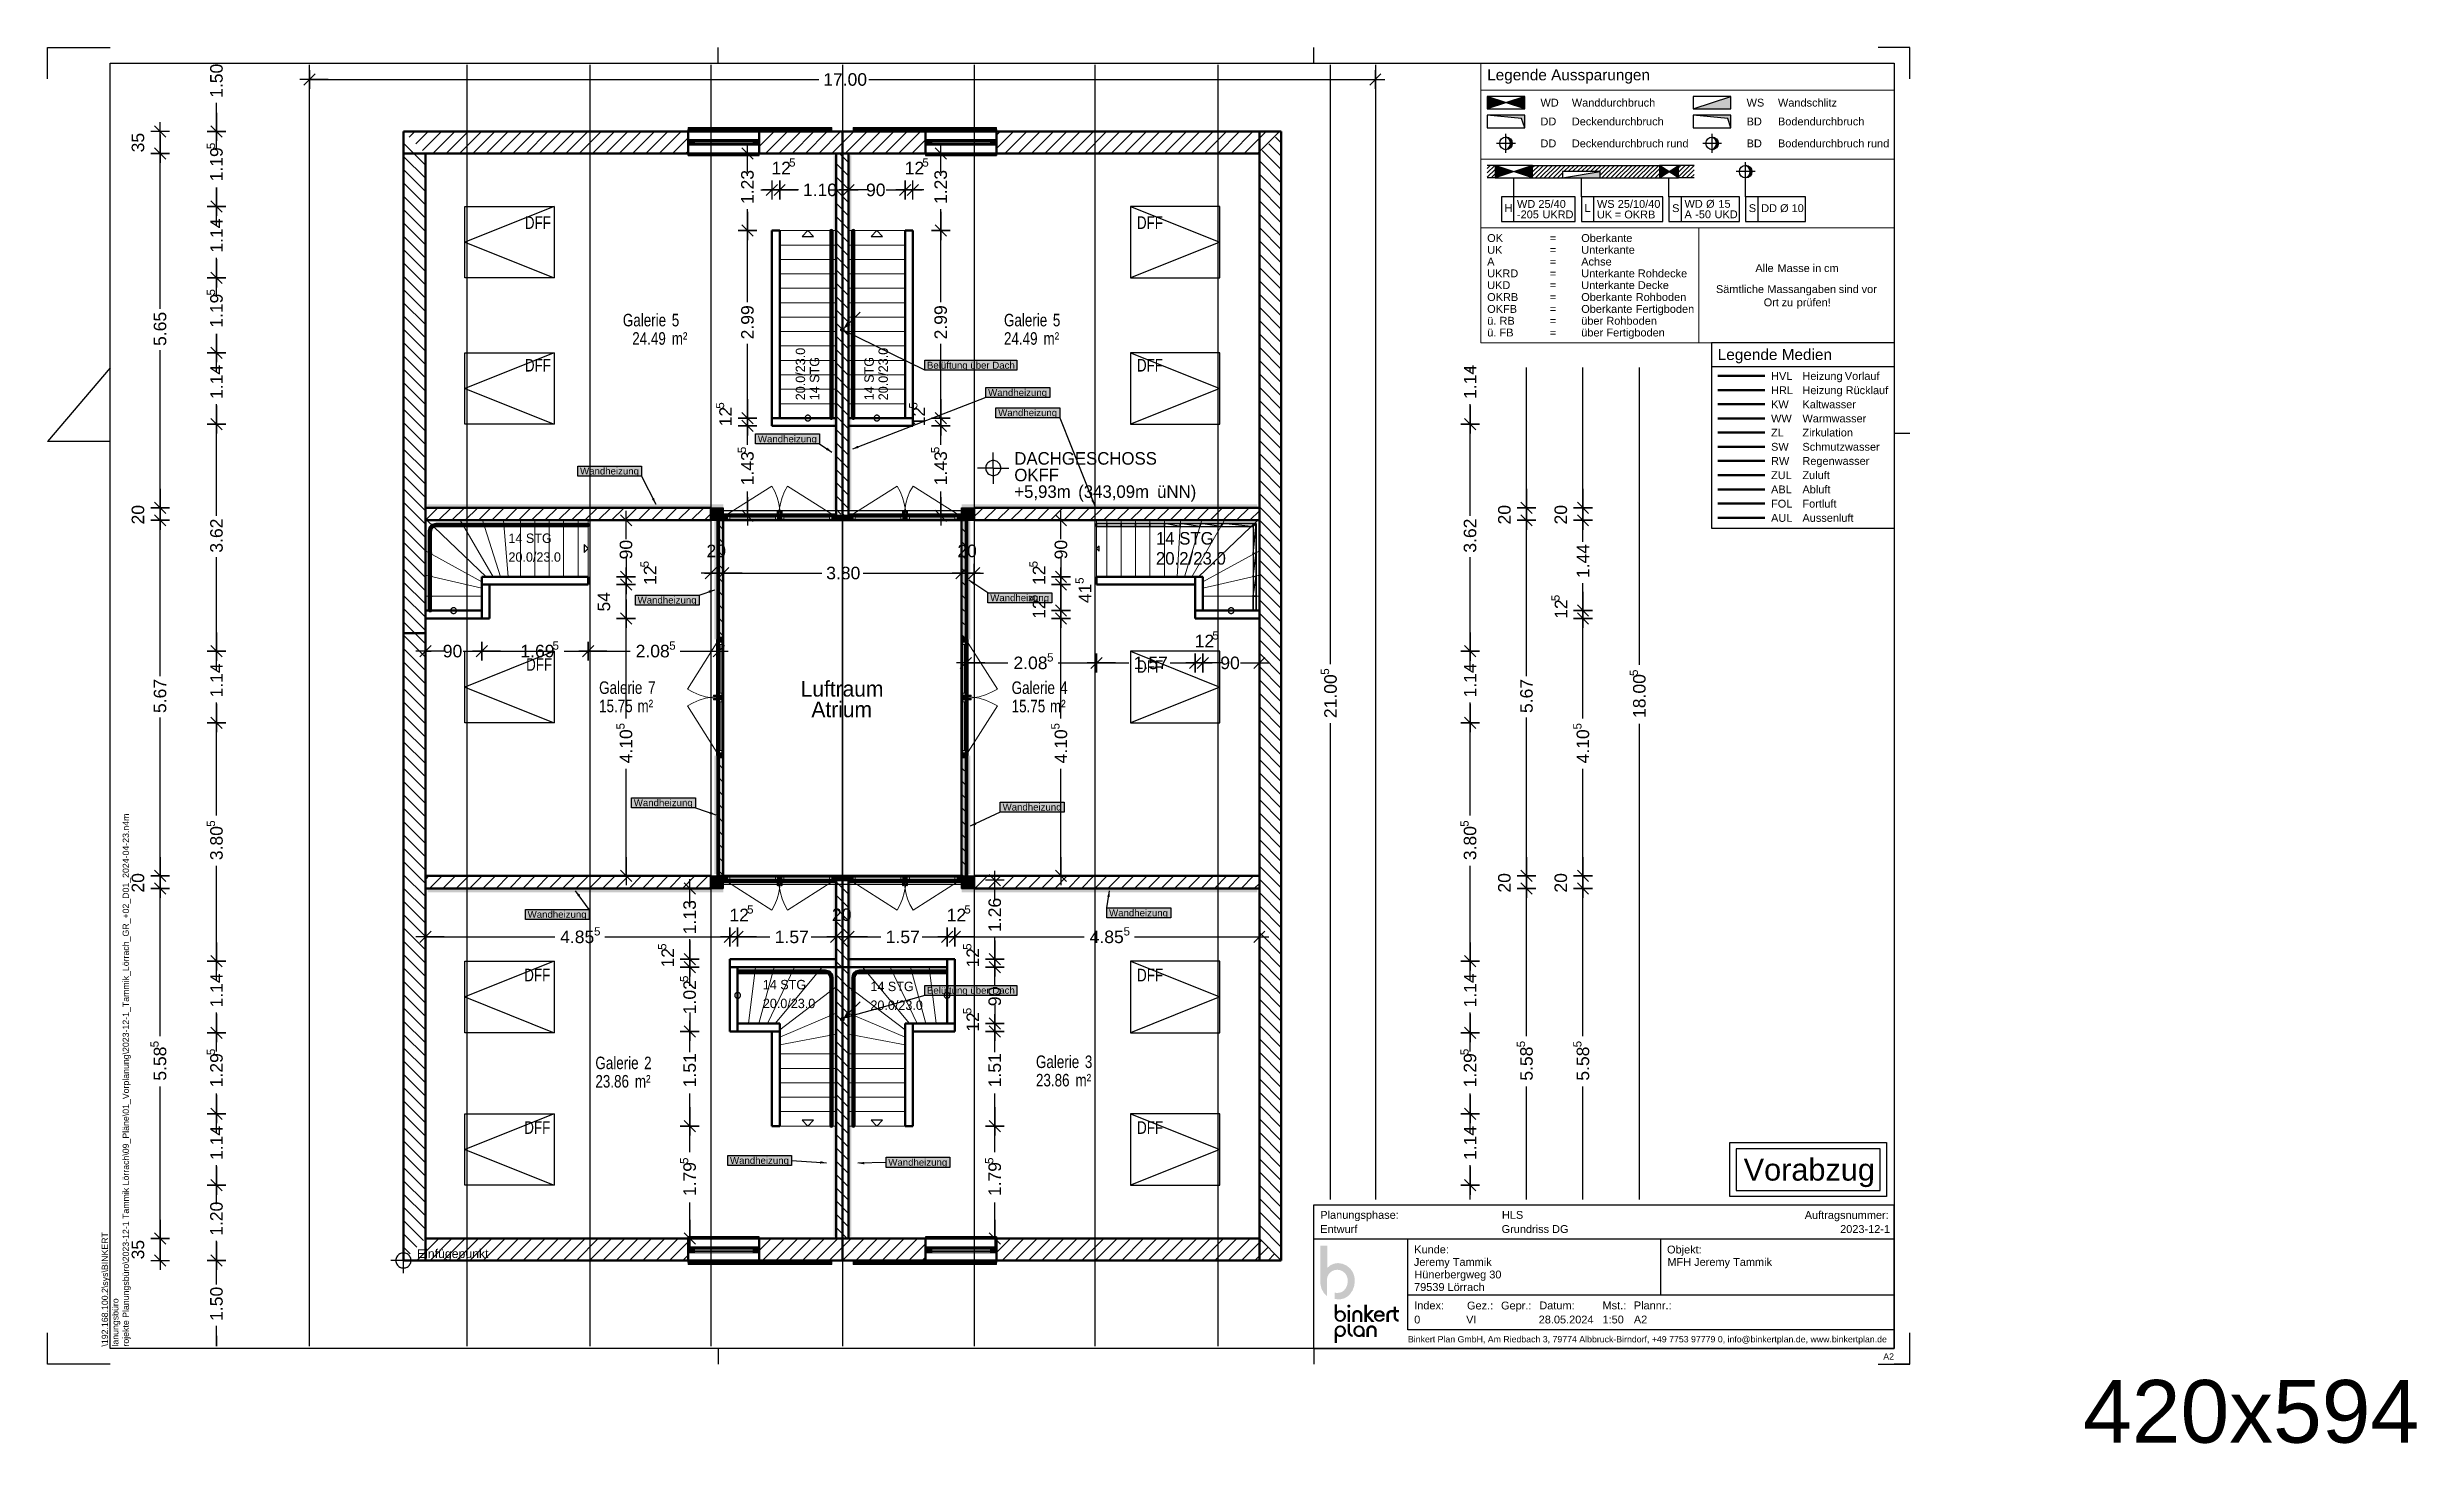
# Model space of a CAD drawing. Extents: x 0 to 756, y -25 to 420.
import ezdxf
from ezdxf.lldxf.tags import DXFTag

# ---------------------------------------------------------------- set-up
doc = ezdxf.new("R2010")
doc.units = 0
doc.layers.get('0').update_dxf_attribs({"lineweight": 25})
doc.layers.get('DEFPOINTS').update_dxf_attribs({"lineweight": 25})
for name, color, linetype, lineweight in [('A_Aussenwand', 7, 'Continuous', 25), ('A_Fenster', 7, 'Continuous', 25), ('A_Innenwand', 7, 'Continuous', 25), ('ALLGEMEIN01', 7, 'Continuous', 13), ('ALLGEMEIN03', 7, 'Continuous', 25), ('FENSTER', 7, 'Continuous', 13), ('FENSTER-FL_GEL', 7, 'VERDECKT2_S2', 13), ('FENSTERBANK', 7, 'Continuous', 13), ('PFOSTEN__ST_TZEN', 7, 'Continuous', 13), ('RAUMBEZEICHNUNG', 7, 'Continuous', 13), ('Standard', 7, 'Continuous', 25), ('TREPPE', 7, 'Continuous', 13), ('VERSCHATTUNG', 7, 'Continuous', 13), ('WAND_HOLZ_NICHT_TRAGEND', 7, 'Continuous', 13), ('WAND_HOLZ_TRAGEND', 7, 'Continuous', 13), ('WOHNFL_CHE-ROHBAU', 7, 'Continuous', 13), ('X_Legende', 7, 'Continuous', 25), ('X_Plankopf_PB', 7, 'Continuous', 25), ('X_Planrahmen', 7, 'Continuous', 25), ('X_Stempel_Vorabzug', 7, 'Continuous', 25), ('X_Text', 7, 'Continuous', 25)]:
    doc.layers.add(name, color=color, linetype=linetype, lineweight=lineweight)
for name, color, linetype, lineweight, true_color in [('A_Dach', 1, 'Continuous', 25, 0xff0000), ('A_Dachfenster', 1, 'Continuous', 25, 0xff0000), ('H_Heizung', 1, 'Continuous', 25, 0xff0000), ('S_Schmutzwasser', 7, 'Continuous', 35, 0x808040), ('X_Einfuegepunkt', 1, 'Continuous', 25, 0xff0000)]:
    doc.layers.add(name, color=color, linetype=linetype, lineweight=lineweight, true_color=true_color)
doc.styles.get("Standard").update_dxf_attribs({"font": 'arial.ttf'})
tags = doc.linetypes.add('fein_strichliert', pattern=[4, 1, -2, 1]).pattern_tags.tags
tags[8:9] = [DXFTag(74, 4), DXFTag(75, 0), DXFTag(340, '0'), DXFTag(46, 0.0), DXFTag(50, 0.0), DXFTag(44, 0.0), DXFTag(45, 0.0)]
tags[6:7] = [DXFTag(74, 4), DXFTag(75, 0), DXFTag(340, '0'), DXFTag(46, 0.0), DXFTag(50, 0.0), DXFTag(44, 0.0), DXFTag(45, 0.0)]
tags[4:5] = [DXFTag(74, 4), DXFTag(75, 0), DXFTag(340, '0'), DXFTag(46, 0.0), DXFTag(50, 0.0), DXFTag(44, 0.0), DXFTag(45, 0.0)]
tags = doc.linetypes.add('VERDECKT2_S2', pattern=[0.27, 0.2, -0.07]).pattern_tags.tags
tags[6:7] = [DXFTag(74, 4), DXFTag(75, 0), DXFTag(340, '0'), DXFTag(46, 1.0), DXFTag(50, 0.0), DXFTag(44, 0.0), DXFTag(45, 0.0)]
tags[4:5] = [DXFTag(74, 4), DXFTag(75, 0), DXFTag(340, '0'), DXFTag(46, 1.0), DXFTag(50, 0.0), DXFTag(44, 0.0), DXFTag(45, 0.0)]

# ---------------------------------------------------------------- blocks, each defined once
blk = doc.blocks.new('Blockreferenz-A0T78PFUOY', base_point=(530.79, 266.7))
at = {"layer": 'X_Legende', "color": 0, "linetype": 'ByBlock', "lineweight": -2, "ltscale": 0.25}
for p, q in [((589, 325.81), (530.79, 325.81)), ((530.79, 325.81), (530.79, 266.7)), ((589, 325.81), (589, 266.7)), ((530.79, 318.24), (589, 318.24)), ((530.79, 266.7), (589, 266.7))]:
    blk.add_line(p, q, dxfattribs=at)
at = {"layer": 'X_Legende', "color": 1, "linetype": 'ByBlock', "lineweight": 70, "ltscale": 0.7, "true_color": 0xff0000}
blk.add_line((547.79, 315.23), (532.79, 315.23), dxfattribs=at)
at = {"layer": 'X_Legende', "color": 5, "linetype": 'fein_strichliert', "lineweight": 70, "ltscale": 0.49, "true_color": 0x0000ff}
blk.add_line((547.79, 310.68), (532.79, 310.68), dxfattribs=at)
at = {"layer": 'X_Legende', "color": 3, "linetype": 'ByBlock', "lineweight": 70, "ltscale": 0.7, "true_color": 0x00ff00}
blk.add_line((547.79, 306.18), (532.79, 306.18), dxfattribs=at)
at = {"layer": 'X_Legende', "color": 1, "linetype": 'fein_strichliert', "lineweight": 70, "ltscale": 0.49, "true_color": 0xff0000}
blk.add_line((547.79, 301.68), (532.79, 301.68), dxfattribs=at)
at = {"layer": 'X_Legende', "color": 230, "linetype": 'fein_strichliert', "lineweight": 70, "ltscale": 0.49, "true_color": 0xff0080}
blk.add_line((547.79, 297.18), (532.79, 297.18), dxfattribs=at)
at = {"layer": 'X_Legende', "color": 57, "linetype": 'ByBlock', "lineweight": 70, "ltscale": 0.7, "true_color": 0x808040}
blk.add_line((547.79, 292.64), (532.79, 292.64), dxfattribs=at)
at = {"layer": 'X_Legende', "color": 150, "linetype": 'fein_strichliert', "lineweight": 70, "ltscale": 0.49, "true_color": 0x0080ff}
blk.add_line((547.79, 288.13), (532.79, 288.13), dxfattribs=at)
at = {"layer": 'X_Legende', "color": 6, "linetype": 'ByBlock', "lineweight": 70, "ltscale": 0.7, "true_color": 0xff00ff}
blk.add_line((547.79, 283.59), (532.79, 283.59), dxfattribs=at)
at = {"layer": 'X_Legende', "color": 2, "linetype": 'ByBlock', "lineweight": 70, "ltscale": 0.7, "true_color": 0xffff00}
blk.add_line((547.79, 279.05), (532.79, 279.05), dxfattribs=at)
at = {"layer": 'X_Legende', "color": 24, "linetype": 'ByBlock', "lineweight": 70, "ltscale": 0.7, "true_color": 0x993300}
blk.add_line((547.79, 274.51), (532.79, 274.51), dxfattribs=at)
at = {"layer": 'X_Legende', "color": 70, "linetype": 'ByBlock', "lineweight": 70, "ltscale": 0.7, "true_color": 0x66ff33}
blk.add_line((547.79, 269.97), (532.79, 269.97), dxfattribs=at)
at = {"layer": 'X_Legende', "color": 0, "linetype": 'ByBlock', "lineweight": -2, "ltscale": 0.25, "attachment_point": 1}
for s, insert, char_height in [('{\\fArial;Legende Medien}', (532.79, 323.8), 3.5), ('{\\fArial;HVL}', (549.79, 316.46), 2.5), ('{\\fArial;HRL}', (549.79, 311.91), 2.5), ('{\\fArial;Heizung}', (559.79, 316.46), 2.5), ('{\\fArial;Heizung}', (559.79, 311.91), 2.5), ('{\\fArial;Vorlauf}', (573.31, 316.46), 2.5), ('{\\fArial;Rücklauf}', (573.57, 311.91), 2.5), ('{\\fArial;WW}', (549.79, 302.91), 2.5), ('{\\fArial;KW}', (549.79, 307.41), 2.5), ('{\\fArial;Warmwasser}', (559.79, 302.91), 2.5), ('{\\fArial;Kaltwasser}', (559.79, 307.41), 2.5), ('{\\fArial;ZL}', (549.79, 298.41), 2.5), ('{\\fArial;Zirkulation}', (559.79, 298.41), 2.5), ('{\\fArial;SW}', (549.79, 293.87), 2.5), ('{\\fArial;RW}', (549.79, 289.36), 2.5), ('{\\fArial;Schmutzwasser}', (559.79, 293.87), 2.5), ('{\\fArial;Regenwasser}', (559.79, 289.36), 2.5), ('{\\fArial;ABL}', (549.79, 280.28), 2.5), ('{\\fArial;ZUL}', (549.79, 284.82), 2.5), ('{\\fArial;Abluft}', (559.79, 280.28), 2.5), ('{\\fArial;Zuluft}', (559.79, 284.82), 2.5), ('{\\fArial;FOL}', (549.79, 275.74), 2.5), ('{\\fArial;Fortluft}', (559.79, 275.74), 2.5), ('{\\fArial;AUL}', (549.79, 271.2), 2.5), ('{\\fArial;Aussenluft}', (559.79, 271.2), 2.5)]:
    blk.add_mtext(s, dxfattribs=dict(at, insert=insert, char_height=char_height))
blk = doc.blocks.new('Blockreferenz-A0T78PFWOY', base_point=(404, 0))
at = {"layer": 'X_Plankopf_PB', "linetype": 'ByBlock', "lineweight": -2, "ltscale": 0.25, "true_color": 0x380282}
for points in [[(414.73, 26.52), (414.69, 27.42), (414.41, 28.28), (413.91, 29.03), (413.23, 29.62), (412.41, 30.01), (411.53, 30.16), (410.7, 30.09), (409.92, 29.81), (409.23, 29.34), (408.69, 28.71), (408.32, 27.97), (408.14, 27.16), (408.14, 21.75), (407.09, 22.84), (406.37, 24.18), (406.04, 25.66), (406.04, 37.86), (408.23, 37.86), (408.23, 30.74), (409.21, 31.59), (410.4, 32.11), (411.68, 32.29), (413.11, 32.06), (414.44, 31.47), (415.56, 30.55), (416.4, 29.37), (416.89, 28), (417.01, 26.56), (416.83, 25), (416.28, 23.53), (415.37, 22.24), (414.57, 21.54), (413.63, 21.04), (412.59, 20.78), (411.53, 20.76), (411.07, 20.79), (410.62, 20.86), (410.62, 22.85), (411.07, 22.79), (411.52, 22.77), (412.24, 22.85), (412.91, 23.1), (413.5, 23.51), (413.98, 24.05), (414.41, 24.81), (414.67, 25.64)], [(414.63, 18.57), (414.65, 18.7), (414.69, 18.82), (414.77, 18.92), (414.87, 19), (414.99, 19.04), (415.12, 19.06), (415.24, 19.04), (415.36, 19), (415.46, 18.92), (415.54, 18.82), (415.59, 18.7), (415.6, 18.57), (415.59, 18.45), (415.54, 18.33), (415.46, 18.23), (415.36, 18.15), (415.24, 18.1), (415.12, 18.09), (414.99, 18.1), (414.87, 18.15), (414.77, 18.23), (414.69, 18.33), (414.65, 18.45)], [(418.66, 15.85), (418.6, 16.06), (418.49, 16.25), (418.33, 16.41), (418.14, 16.52), (417.92, 16.57), (417.7, 16.57), (417.49, 16.52), (417.3, 16.41), (417.14, 16.25), (417.02, 16.06), (416.96, 15.85), (416.96, 13.55), (416.2, 13.55), (416.2, 16.08), (416.36, 16.49), (416.62, 16.84), (416.97, 17.11), (417.38, 17.27), (417.81, 17.31), (418.25, 17.27), (418.66, 17.11), (419, 16.84), (419.27, 16.49), (419.42, 16.08), (419.42, 13.55), (418.66, 13.55)], [(420.09, 13.55), (420.09, 19.07), (420.86, 19.07), (420.86, 16.01), (422.16, 17.31), (423.14, 17.31), (421.44, 15.61), (423.3, 13.55), (422.31, 13.55), (420.86, 15.19), (420.86, 13.55)], [(427.12, 13.55), (427.12, 16.15), (427.25, 16.47), (427.44, 16.76), (427.7, 17), (428.11, 17.21), (428.56, 17.31), (429.36, 17.31), (429.36, 18.44), (430.12, 18.44), (430.12, 17.31), (431.06, 17.31), (431.06, 16.6), (430.12, 16.6), (430.12, 15.12), (430.2, 14.87), (430.34, 14.64), (430.53, 14.46), (430.76, 14.34), (431.02, 14.28), (431.02, 13.55), (430.54, 13.64), (430.1, 13.86), (429.74, 14.19), (429.49, 14.61), (429.36, 15.08), (429.36, 16.6), (428.64, 16.6), (428.39, 16.52), (428.17, 16.38), (427.99, 16.17), (427.88, 15.93), (427.88, 13.55)], [(415.5, 12.97), (415.5, 10.57), (415.52, 10.25), (415.64, 9.95), (415.83, 9.69), (416.08, 9.5), (416.38, 9.38), (416.38, 8.7), (415.89, 8.83), (415.45, 9.08), (415.1, 9.44), (414.86, 9.88), (414.74, 10.37), (414.74, 12.97)], [(420.74, 11.21), (420.9, 11.62), (421.16, 11.97), (421.51, 12.24), (421.92, 12.4), (422.35, 12.45), (422.79, 12.4), (423.2, 12.24), (423.54, 11.97), (423.81, 11.62), (423.96, 11.21), (423.96, 8.69), (423.2, 8.69), (423.2, 10.99), (423.14, 11.2), (423.03, 11.39), (422.87, 11.54), (422.68, 11.65), (422.46, 11.7), (422.24, 11.7), (422.03, 11.65), (421.84, 11.54), (421.68, 11.39), (421.56, 11.2), (421.5, 10.99), (421.5, 8.69), (420.74, 8.69)]]:
    blk.add_hatch(color=196, dxfattribs=at).paths.add_polyline_path(points)
at = {"layer": 'X_Plankopf_PB', "color": 0, "linetype": 'ByBlock', "lineweight": -2, "ltscale": 0.25}
for p, q in [((404, 5), (404, 50.91)), ((404, 50.91), (589, 50.91)), ((589, 5), (589, 50.91)), ((589, 39.9), (404, 39.9)), ((433.96, 11.04), (433.96, 39.9)), ((514.61, 22.05), (514.61, 39.9)), ((589, 22.05), (433.96, 22.05)), ((589, 11.04), (433.96, 11.04)), ((404, 5), (589, 5)), ((594, 0), (589, 0)), ((594, 0), (594, 5))]:
    blk.add_line(p, q, dxfattribs=at)
at = {"layer": 'X_Plankopf_PB', "color": 196, "linetype": 'ByBlock', "lineweight": -2, "ltscale": 0.25, "true_color": 0x380282}
for points in [[(411.29, 19.12), (410.62, 14.94), (410.56, 15.43)], [(411.29, 19.12), (410.56, 15.43), (410.56, 19.12)], [(411.29, 19.12), (410.8, 14.48), (410.62, 14.94)], [(411.29, 19.12), (411.1, 14.09), (410.8, 14.48)], [(411.29, 19.12), (411.24, 15.37), (411.1, 14.09)], [(411.24, 15.37), (411.1, 14.09), (411.28, 15.02)], [(411.28, 15.72), (411.29, 19.12), (411.24, 15.37)], [(411.29, 16.89), (411.28, 15.72), (411.29, 19.12)], [(411.41, 16.03), (411.29, 16.89), (411.28, 15.72)], [(411.8, 17.16), (411.41, 16.03), (411.29, 16.89)], [(411.61, 16.29), (411.8, 17.16), (411.41, 16.03)], [(411.84, 16.47), (411.61, 16.29), (411.8, 17.16)], [(412.38, 17.26), (411.84, 16.47), (411.8, 17.16)], [(412.38, 17.26), (412.09, 16.58), (411.84, 16.47)], [(412.38, 17.26), (412.38, 16.61), (412.09, 16.58)], [(412.52, 16.6), (412.38, 16.61), (412.38, 17.26)], [(412.52, 16.6), (412.38, 17.26), (412.85, 17.19)], [(412.52, 16.6), (412.85, 17.19), (412.65, 16.58)], [(412.91, 16.47), (412.65, 16.58), (412.85, 17.19)], [(412.91, 16.47), (412.85, 17.19), (413.29, 17.01)], [(412.91, 16.47), (413.29, 17.01), (413.15, 16.29)], [(413.34, 16.03), (413.15, 16.29), (413.29, 17.01)], [(413.34, 16.03), (413.29, 17.01), (413.66, 16.71)], [(413.34, 16.03), (413.66, 16.71), (413.47, 15.72)], [(413.66, 16.71), (413.52, 15.37), (413.47, 15.72)], [(413.7, 14.13), (413.47, 15.02), (413.52, 15.37)], [(413.7, 14.13), (413.66, 16.71), (413.52, 15.37)], [(413.95, 16.33), (413.7, 14.13), (413.66, 16.71)], [(413.97, 14.51), (413.95, 16.33), (413.7, 14.13)], [(414.13, 15.89), (413.97, 14.51), (413.95, 16.33)], [(414.14, 14.95), (414.13, 15.89), (413.97, 14.51)], [(414.2, 15.42), (414.14, 14.95), (414.13, 15.89)], [(414.74, 13.55), (414.74, 17.32), (415.5, 13.55), (415.5, 17.32)], [(423.14, 15.95), (423.13, 15), (423.1, 15.48)], [(423.13, 15), (423.14, 15.95), (423.29, 14.55)], [(423.14, 15.95), (423.29, 14.55), (423.31, 16.38)], [(423.29, 14.55), (423.31, 16.38), (423.56, 14.15)], [(423.31, 16.38), (423.56, 14.15), (423.59, 16.75)], [(423.56, 14.15), (423.59, 16.75), (423.93, 13.84)], [(423.95, 17.04), (423.8, 15.8), (423.59, 16.75)], [(423.8, 15.8), (423.59, 16.75), (423.8, 15.17)], [(423.59, 16.75), (423.8, 15.17), (423.93, 13.84)], [(423.92, 16.05), (423.95, 17.04), (423.8, 15.8)], [(426.59, 15.17), (423.8, 15.17), (423.8, 15.8)], [(426.59, 15.17), (423.8, 15.8), (425.83, 15.8)], [(423.8, 15.17), (423.93, 13.84), (423.84, 14.91)], [(424.09, 16.27), (423.92, 16.05), (423.95, 17.04)], [(424.09, 16.27), (423.95, 17.04), (424.38, 17.21)], [(424.09, 16.27), (424.38, 17.21), (424.31, 16.44)], [(424.56, 16.55), (424.31, 16.44), (424.38, 17.21)], [(424.56, 16.55), (424.38, 17.21), (424.85, 17.26)], [(424.56, 16.55), (424.85, 17.26), (424.84, 16.6)], [(424.84, 16.6), (424.85, 17.26), (425.11, 16.56)], [(424.85, 17.26), (425.11, 16.56), (425.29, 17.21)], [(425.11, 16.56), (425.29, 17.21), (425.36, 16.45)], [(425.29, 17.21), (425.36, 16.45), (425.72, 17.05)], [(425.36, 16.45), (425.72, 17.05), (425.58, 16.28)], [(425.74, 16.06), (425.58, 16.28), (425.72, 17.05)], [(425.74, 16.06), (425.72, 17.05), (426.08, 16.78)], [(425.74, 16.06), (426.08, 16.78), (425.83, 15.8)], [(426.59, 15.17), (425.83, 15.8), (426.08, 16.78)], [(426.59, 15.17), (426.08, 16.78), (426.36, 16.43)], [(426.59, 15.17), (426.36, 16.43), (426.53, 16.01)], [(426.59, 15.17), (426.53, 16.01), (426.59, 15.56)], [(411.29, 6.84), (410.56, 10.53), (410.62, 11.02)], [(411.29, 6.84), (410.56, 6.84), (410.56, 10.53)], [(411.29, 6.84), (410.62, 11.02), (410.8, 11.48)], [(411.29, 6.84), (410.8, 11.48), (411.1, 11.87)], [(411.45, 13.81), (411.1, 14.09), (411.28, 15.02)], [(411.47, 12.16), (411.28, 10.94), (411.1, 11.87)], [(411.28, 10.94), (411.1, 11.87), (411.24, 10.59)], [(411.1, 11.87), (411.24, 10.59), (411.29, 6.84)], [(411.24, 10.59), (411.29, 6.84), (411.28, 10.24)], [(411.45, 13.81), (411.28, 15.02), (411.41, 14.7)], [(411.41, 11.26), (411.47, 12.16), (411.28, 10.94)], [(411.29, 6.84), (411.28, 10.24), (411.29, 9.08)], [(411.28, 10.24), (411.29, 9.08), (411.41, 9.93)], [(411.29, 9.08), (411.41, 9.93), (411.8, 8.8)], [(411.45, 13.81), (411.41, 14.7), (411.61, 14.45)], [(411.61, 11.51), (411.41, 11.26), (411.47, 12.16)], [(411.41, 9.93), (411.8, 8.8), (411.61, 9.67)], [(411.45, 13.81), (411.61, 14.45), (411.86, 13.63)], [(411.91, 12.35), (411.61, 11.51), (411.47, 12.16)], [(411.61, 14.45), (411.84, 14.27), (411.86, 13.63)], [(411.91, 12.35), (411.84, 11.7), (411.61, 11.51)], [(411.8, 8.8), (411.61, 9.67), (411.84, 9.49)], [(412.38, 8.71), (411.8, 8.8), (411.84, 9.49)], [(411.84, 14.27), (411.86, 13.63), (412.09, 14.16)], [(411.91, 12.35), (412.09, 11.8), (411.84, 11.7)], [(412.38, 8.71), (411.84, 9.49), (412.09, 9.39)], [(411.86, 13.63), (412.09, 14.16), (412.31, 13.55)], [(411.91, 12.35), (412.38, 12.41), (412.09, 11.8)], [(412.09, 14.16), (412.31, 13.55), (412.38, 14.12)], [(412.38, 12.41), (412.38, 11.84), (412.09, 11.8)], [(412.38, 8.71), (412.09, 9.39), (412.38, 9.35)], [(412.31, 13.55), (412.38, 14.12), (412.44, 13.55)], [(412.38, 14.12), (412.44, 13.55), (412.66, 14.16)], [(412.85, 12.34), (412.66, 11.8), (412.38, 12.41)], [(412.66, 11.8), (412.38, 12.41), (412.38, 11.84)], [(412.85, 8.77), (412.38, 8.71), (412.52, 9.36)], [(412.38, 8.71), (412.38, 9.35), (412.52, 9.36)], [(412.44, 13.55), (412.66, 14.16), (412.9, 13.63)], [(412.85, 8.77), (412.52, 9.36), (412.65, 9.38)], [(412.85, 8.77), (412.65, 9.38), (412.91, 9.49)], [(412.66, 14.16), (412.9, 13.63), (412.91, 14.27)], [(412.91, 11.7), (412.85, 12.34), (412.66, 11.8)], [(413.3, 12.15), (412.91, 11.7), (412.85, 12.34)], [(412.85, 8.77), (412.91, 9.49), (413.29, 8.96)], [(412.9, 13.63), (412.91, 14.27), (413.33, 13.83)], [(412.91, 14.27), (413.15, 14.45), (413.33, 13.83)], [(413.3, 12.15), (413.15, 11.51), (412.91, 11.7)], [(412.91, 9.49), (413.15, 9.67), (413.29, 8.96)], [(413.15, 14.45), (413.33, 13.83), (413.34, 14.7)], [(413.34, 11.26), (413.3, 12.15), (413.15, 11.51)], [(413.15, 9.67), (413.29, 8.96), (413.34, 9.93)], [(413.29, 8.96), (413.34, 9.93), (413.66, 9.25)], [(413.68, 11.86), (413.34, 11.26), (413.3, 12.15)], [(413.33, 13.83), (413.34, 14.7), (413.7, 14.13)], [(413.34, 14.7), (413.7, 14.13), (413.47, 15.02)], [(413.47, 10.94), (413.68, 11.86), (413.34, 11.26)], [(413.34, 9.93), (413.66, 9.25), (413.47, 10.24)], [(413.52, 10.59), (413.47, 10.94), (413.68, 11.86)], [(413.47, 10.24), (413.52, 10.59), (413.66, 9.25)], [(413.52, 10.59), (413.66, 9.25), (413.68, 11.86)], [(413.66, 9.25), (413.68, 11.86), (413.95, 9.63)], [(413.68, 11.86), (413.95, 9.63), (413.96, 11.47)], [(413.95, 9.63), (413.96, 11.47), (414.13, 10.07)], [(413.96, 11.47), (414.13, 10.07), (414.14, 11.02)], [(414.13, 10.07), (414.14, 11.02), (414.2, 10.54)], [(416.53, 10.54), (416.59, 11.02), (416.59, 10.07)], [(416.59, 11.02), (416.59, 10.07), (416.76, 11.47)], [(416.59, 10.07), (416.76, 11.47), (416.78, 9.63)], [(416.76, 11.47), (416.78, 9.63), (417.05, 11.86)], [(416.78, 9.63), (417.05, 11.86), (417.06, 9.25)], [(417.05, 11.86), (417.26, 10.94), (417.43, 12.15)], [(417.06, 9.25), (417.21, 10.59), (417.05, 11.86)], [(417.21, 10.59), (417.05, 11.86), (417.26, 10.94)], [(417.26, 10.24), (417.06, 9.25), (417.21, 10.59)], [(417.44, 8.96), (417.26, 10.24), (417.06, 9.25)], [(417.26, 10.94), (417.43, 12.15), (417.39, 11.26)], [(417.39, 9.93), (417.44, 8.96), (417.26, 10.24)], [(417.58, 11.51), (417.39, 11.26), (417.43, 12.15)], [(417.44, 8.96), (417.39, 9.93), (417.58, 9.67)], [(417.58, 11.51), (417.43, 12.15), (417.87, 12.34)], [(417.88, 8.77), (417.44, 8.96), (417.58, 9.67)], [(417.58, 11.51), (417.87, 12.34), (417.82, 11.7)], [(417.88, 8.77), (417.58, 9.67), (417.82, 9.49)], [(418.07, 11.8), (417.82, 11.7), (417.87, 12.34)], [(417.88, 8.77), (417.82, 9.49), (418.08, 9.38)], [(418.07, 11.8), (417.87, 12.34), (418.35, 12.41)], [(417.88, 8.77), (418.08, 9.38), (418.35, 8.71)], [(418.07, 11.8), (418.35, 12.41), (418.35, 11.84)], [(418.08, 9.38), (418.2, 9.36), (418.35, 8.71)], [(418.2, 9.36), (418.35, 8.71), (418.35, 9.35)], [(418.82, 12.35), (418.35, 11.84), (418.35, 12.41)], [(418.82, 12.35), (418.64, 11.8), (418.35, 11.84)], [(418.35, 9.35), (418.93, 8.8), (418.64, 9.39)], [(418.35, 8.71), (418.35, 9.35), (418.93, 8.8)], [(418.82, 12.35), (418.89, 11.7), (418.64, 11.8)], [(418.64, 9.39), (418.89, 9.49), (418.93, 8.8)], [(418.82, 12.35), (419.26, 12.16), (418.89, 11.7)], [(419.26, 12.16), (419.12, 11.51), (418.89, 11.7)], [(418.89, 9.49), (418.93, 8.8), (419.12, 9.67)], [(418.93, 8.8), (419.12, 9.67), (419.44, 9.08)], [(419.32, 11.26), (419.26, 12.16), (419.12, 11.51)], [(419.12, 9.67), (419.44, 9.08), (419.32, 9.93)], [(419.63, 11.87), (419.32, 11.26), (419.26, 12.16)], [(419.45, 10.94), (419.63, 11.87), (419.32, 11.26)], [(419.44, 9.08), (419.32, 9.93), (419.45, 10.24)], [(420.17, 8.69), (419.44, 9.08), (419.45, 10.24)], [(420.17, 8.69), (419.44, 8.69), (419.44, 9.08)], [(419.49, 10.59), (419.45, 10.94), (419.63, 11.87)], [(420.17, 8.69), (419.45, 10.24), (419.49, 10.59)], [(420.17, 8.69), (419.49, 10.59), (419.63, 11.87)], [(420.17, 8.69), (419.63, 11.87), (419.93, 11.48)], [(420.17, 8.69), (419.93, 11.48), (420.11, 11.02)], [(420.17, 8.69), (420.11, 11.02), (420.17, 10.53)], [(423.93, 13.84), (423.84, 14.91), (423.95, 14.67)], [(424.36, 13.63), (423.93, 13.84), (423.95, 14.67)], [(424.36, 13.63), (423.95, 14.67), (424.12, 14.46)], [(424.36, 13.63), (424.12, 14.46), (424.33, 14.29)], [(424.36, 13.63), (424.33, 14.29), (424.57, 14.19)], [(424.36, 13.63), (424.57, 14.19), (424.84, 13.55)], [(424.57, 14.19), (424.84, 14.15), (424.84, 13.55)], [(424.84, 14.15), (424.84, 13.55), (425.19, 14.21)], [(424.84, 13.55), (425.19, 14.21), (425.35, 13.62)], [(425.19, 14.21), (425.35, 13.62), (425.51, 14.36)], [(425.35, 13.62), (425.51, 14.36), (425.83, 13.82)], [(425.51, 14.36), (425.78, 14.58), (425.83, 13.82)], [(425.78, 14.58), (425.83, 13.82), (426, 14.86)], [(425.83, 13.82), (426, 14.86), (426.25, 14.13)], [(426, 14.86), (426.25, 14.13), (426.57, 14.53)]]:
    blk.add_solid(points, dxfattribs=at)
at = {"layer": 'X_Plankopf_PB', "color": 0, "linetype": 'ByBlock', "lineweight": -2, "ltscale": 0.25, "attachment_point": 1}
for s, insert, char_height in [('{\\fArial;Planungsphase:}', (406, 48.91), 2.5), ('{\\fArial;Auftragsnummer:}', (560.53, 48.87), 2.5), ('{\\fArial;Kunde:}', (435.96, 37.9), 2.5), ('{\\fArial;Objekt:}', (516.61, 37.86), 2.5), ('{\\fArial;2023-12-1}', (571.82, 44.4), 2.5), ('{\\fArial;0}', (435.96, 15.53), 2.5), ('{\\fArial;Index:}', (435.96, 20.04), 2.5), ('{\\fArial;Gez.:}', (452.81, 20), 2.5), ('{\\fArial;Gepr.:}', (463.66, 20), 2.5), ('{\\fArial;Datum:}', (475.87, 20.04), 2.5), ('{\\fArial;1:50}', (496.02, 15.54), 2.5), ('{\\fArial;Mst.:}', (496.02, 20.04), 2.5), ('{\\fArial;A2}', (506.02, 15.54), 2.5), ('{\\fArial;Plannr.:}', (506.02, 20.04), 2.5), ('{\\fArial;Binkert Plan GmbH, Am Riedbach 3, 79774 Albbruck-Birndorf, +49 7753 97779 0, info@binkertplan.de, www.binkertplan.de}', (433.96, 9), 2)]:
    blk.add_mtext(s, dxfattribs=dict(at, insert=insert, char_height=char_height))
at = {"layer": 'X_Plankopf_PB', "color": 0, "lineweight": -2, "attachment_point": 1}
for s, insert, char_height in [('{\\fArial;HLS}', (463.94, 48.91), 2.5), ('{\\fArial;Entwurf}', (405.99, 44.4), 2.5), ('{\\fArial;Grundriss DG}', (463.84, 44.4), 2.5), ('{\\fArial;Jeremy Tammik}', (435.85, 33.9), 2.5), ('{\\fArial;MFH Jeremy Tammik}', (516.72, 33.9), 2.5), ('{\\fArial;79539 Lörrach}', (435.92, 25.9), 2.5), ('{\\fArial;Hünerbergweg 30}', (436.03, 29.9), 2.5), ('{\\fArial;VI}', (452.53, 15.54), 2.5), ('{\\fArial;28.05.2024}', (475.67, 15.54), 2.5), ('{\\fArial;A2}', (585.58, 3.5), 2)]:
    blk.add_mtext(s, dxfattribs=dict(at, insert=insert, char_height=char_height))
blk = doc.blocks.new('Blockreferenz-A0T78PFYOY', base_point=(457.24, 325.81))
at = {"layer": 'X_Legende', "linetype": 'ByBlock', "lineweight": -2, "ltscale": 0.25, "true_color": 0xff0000}
for points in [[(465.24, 391.38), (465.76, 391.31), (466.24, 391.12), (466.66, 390.8), (466.97, 390.38), (467.17, 389.9), (467.24, 389.38), (467.17, 388.87), (466.97, 388.38), (466.66, 387.97), (466.24, 387.65), (465.76, 387.45), (465.24, 387.38), (465.75, 387.65), (466.16, 388.05), (466.46, 388.54), (466.61, 389.1), (466.61, 389.67), (466.46, 390.22), (466.16, 390.72), (465.75, 391.11)], [(530.99, 391.38), (531.5, 391.31), (531.99, 391.12), (532.4, 390.8), (532.72, 390.38), (532.92, 389.9), (532.99, 389.38), (532.92, 388.87), (532.72, 388.38), (532.4, 387.97), (531.99, 387.65), (531.5, 387.45), (530.99, 387.38), (531.49, 387.65), (531.91, 388.05), (532.2, 388.54), (532.36, 389.1), (532.36, 389.67), (532.2, 390.22), (531.91, 390.72), (531.49, 391.11)], [(541.68, 382.38), (542.2, 382.32), (542.68, 382.12), (543.1, 381.8), (543.41, 381.38), (543.61, 380.9), (543.68, 380.38), (543.61, 379.87), (543.41, 379.38), (543.1, 378.97), (542.68, 378.65), (542.2, 378.45), (541.68, 378.38), (542.19, 378.66), (542.6, 379.05), (542.9, 379.54), (543.05, 380.1), (543.05, 380.67), (542.9, 381.22), (542.6, 381.72), (542.19, 382.11)]]:
    blk.add_hatch(color=1, dxfattribs=at).paths.add_polyline_path(points)
at = {"layer": 'X_Legende', "color": 0, "linetype": 'ByBlock', "lineweight": 18, "ltscale": 0.18}
for p, q in [((589, 415), (457.24, 415)), ((457.24, 325.81), (457.24, 415)), ((589, 325.81), (589, 415)), ((589, 406.38), (457.24, 406.38)), ((589, 384.38), (457.24, 384.38)), ((589, 362.49), (457.24, 362.49)), ((526.74, 325.81), (526.74, 362.49)), ((589, 325.81), (457.24, 325.81))]:
    blk.add_line(p, q, dxfattribs=at)
at = {"layer": 'X_Legende', "color": 1, "linetype": 'ByBlock', "lineweight": -2, "ltscale": 0.25, "true_color": 0xff0000}
for p, q in [((459.24, 404.38), (459.24, 400.38)), ((471.24, 404.38), (459.24, 404.38)), ((471.24, 400.38), (459.24, 404.38)), ((471.24, 404.38), (459.24, 400.38)), ((471.24, 400.38), (471.24, 404.38)), ((536.99, 404.38), (524.99, 404.38)), ((524.99, 404.38), (524.99, 400.38)), ((524.99, 400.38), (536.99, 404.38)), ((536.99, 400.38), (536.99, 404.38)), ((459.24, 400.38), (471.24, 400.38)), ((470.2, 397.34), (459.24, 398.38)), ((471.24, 398.38), (459.24, 398.38)), ((459.24, 398.38), (459.24, 394.38)), ((459.24, 394.38), (471.24, 394.38)), ((471.24, 394.38), (470.2, 397.34)), ((471.24, 394.38), (471.24, 398.38)), ((524.99, 400.38), (536.99, 400.38)), ((536.99, 398.38), (524.99, 398.38)), ((535.95, 397.34), (524.99, 398.38)), ((524.99, 398.38), (524.99, 394.38)), ((524.99, 394.38), (536.99, 394.38)), ((536.99, 394.38), (535.95, 397.34)), ((536.99, 394.38), (536.99, 398.38)), ((468.24, 389.38), (462.24, 389.38)), ((465.24, 386.38), (465.24, 392.38)), ((533.99, 389.38), (527.99, 389.38)), ((530.99, 386.38), (530.99, 392.38)), ((473.74, 378.38), (461.74, 382.38)), ((473.74, 382.38), (461.74, 378.38)), ((473.74, 382.38), (461.74, 382.38)), ((461.74, 382.38), (461.74, 378.38)), ((461.74, 378.38), (473.74, 378.38)), ((467.74, 372.38), (467.74, 378.38)), ((473.74, 378.38), (473.74, 382.38)), ((495.29, 380.38), (483.29, 380.38)), ((483.29, 380.38), (483.29, 378.38)), ((483.29, 378.38), (495.29, 380.38)), ((483.29, 378.38), (495.29, 378.38)), ((489.29, 372.38), (489.29, 378.38)), ((495.29, 378.38), (495.29, 380.38)), ((514.22, 382.38), (514.22, 378.38)), ((520.22, 382.38), (514.22, 382.38)), ((514.22, 378.38), (520.22, 382.38)), ((520.22, 378.38), (514.22, 382.38)), ((514.22, 378.38), (520.22, 378.38)), ((517.22, 372.38), (517.22, 378.38)), ((520.22, 378.38), (520.22, 382.38)), ((544.68, 380.38), (538.68, 380.38)), ((541.68, 377.38), (541.68, 383.38)), ((487.29, 372.38), (463.78, 372.38)), ((463.78, 372.38), (463.78, 364.49)), ((467.74, 364.49), (467.74, 372.38)), ((487.29, 364.49), (487.29, 372.38)), ((515.22, 372.38), (489.29, 372.38)), ((489.29, 372.38), (489.29, 364.49)), ((493.25, 364.49), (493.25, 372.38)), ((515.22, 364.49), (515.22, 372.38)), ((539.68, 372.38), (517.22, 372.38)), ((517.22, 372.38), (517.22, 364.49)), ((521.18, 364.49), (521.18, 372.38)), ((539.68, 364.49), (539.68, 372.38)), ((541.68, 372.38), (541.68, 377.38)), ((560.79, 372.38), (541.68, 372.38)), ((541.68, 372.38), (541.68, 364.49)), ((545.64, 364.49), (545.64, 372.38)), ((560.79, 364.49), (560.79, 372.38)), ((463.78, 364.49), (487.29, 364.49)), ((489.29, 364.49), (515.22, 364.49)), ((517.22, 364.49), (539.68, 364.49)), ((541.68, 364.49), (560.79, 364.49))]:
    blk.add_line(p, q, dxfattribs=at)
at = {"layer": 'X_Legende', "color": 8, "lineweight": -2, "true_color": 0x808080}
for p, q in [((459.24, 380), (461.63, 382.38)), ((459.24, 381.41), (460.22, 382.38)), ((459.24, 378.58), (461.74, 381.08)), ((460.46, 378.38), (461.74, 379.67)), ((473.74, 378.94), (477.19, 382.38)), ((473.74, 380.35), (475.77, 382.38)), ((473.74, 381.77), (474.36, 382.38)), ((474.6, 378.38), (478.6, 382.38)), ((476.02, 378.38), (480.02, 382.38)), ((477.43, 378.38), (481.43, 382.38)), ((478.85, 378.38), (482.85, 382.38)), ((480.26, 378.38), (484.26, 382.38)), ((481.67, 378.38), (483.29, 380)), ((483.09, 378.38), (483.29, 378.59)), ((483.67, 380.38), (485.67, 382.38)), ((485.09, 380.38), (487.09, 382.38)), ((486.5, 380.38), (488.5, 382.38)), ((487.92, 380.38), (489.92, 382.38)), ((489.33, 380.38), (491.33, 382.38)), ((490.74, 380.38), (492.74, 382.38)), ((492.16, 380.38), (494.16, 382.38)), ((493.57, 380.38), (495.57, 382.38)), ((494.99, 380.38), (496.99, 382.38)), ((495.29, 379.28), (498.4, 382.38)), ((495.82, 378.38), (499.82, 382.38)), ((497.23, 378.38), (501.23, 382.38)), ((498.64, 378.38), (502.64, 382.38)), ((500.06, 378.38), (504.06, 382.38)), ((501.47, 378.38), (505.47, 382.38)), ((502.89, 378.38), (506.89, 382.38)), ((504.3, 378.38), (508.3, 382.38)), ((505.72, 378.38), (509.72, 382.38)), ((507.13, 378.38), (511.13, 382.38)), ((508.54, 378.38), (512.54, 382.38)), ((509.96, 378.38), (513.96, 382.38)), ((511.37, 378.38), (514.22, 381.23)), ((512.79, 378.38), (514.22, 379.82)), ((514.2, 378.38), (514.22, 378.41)), ((520.22, 378.75), (523.86, 382.38)), ((520.22, 380.16), (522.44, 382.38)), ((520.22, 381.58), (521.03, 382.38)), ((521.27, 378.38), (525.22, 382.33)), ((522.69, 378.38), (525.22, 380.92)), ((524.1, 378.38), (525.22, 379.51))]:
    blk.add_line(p, q, dxfattribs=at)
at = {"layer": 'X_Legende', "color": 8, "linetype": 'ByBlock', "lineweight": -2, "ltscale": 0.25, "true_color": 0x808080}
for p, q in [((461.74, 382.38), (459.24, 382.38)), ((461.74, 378.38), (459.24, 378.38)), ((473.74, 382.38), (514.22, 382.38)), ((473.74, 378.38), (483.29, 378.38)), ((495.29, 378.38), (514.22, 378.38)), ((525.22, 382.38), (520.22, 382.38)), ((525.22, 378.38), (520.22, 378.38))]:
    blk.add_line(p, q, dxfattribs=at)
at = {"layer": 'X_Legende', "color": 1, "linetype": 'ByBlock', "lineweight": -2, "ltscale": 0.25, "true_color": 0xff0000}
for centre in [(465.24, 389.38), (530.99, 389.38), (541.68, 380.38)]:
    blk.add_circle(centre, 2, dxfattribs=at)
for centre in [(464.5, 389.38), (530.24, 389.38), (540.94, 380.38)]:
    blk.add_ellipse(centre, major_axis=(0.74, -2), ratio=1, start_param=0, end_param=2.428543, dxfattribs=at)
for points in [[(459.24, 404.38), (465.24, 402.38), (459.24, 400.38)], [(465.24, 402.38), (471.24, 404.38), (471.24, 400.38)], [(524.99, 400.38), (536.99, 404.38), (536.99, 400.38)], [(459.24, 398.38), (471.24, 398.38), (470.2, 397.34), (471.24, 394.38)], [(524.99, 398.38), (536.99, 398.38), (535.95, 397.34), (536.99, 394.38)], [(461.74, 382.38), (467.74, 380.38), (461.74, 378.38)], [(467.74, 380.38), (473.74, 382.38), (473.74, 378.38)], [(483.29, 378.38), (495.29, 380.38), (495.29, 378.38)], [(514.22, 378.38), (514.22, 382.38), (517.22, 380.38)], [(520.22, 378.38), (517.22, 380.38), (520.22, 382.38)]]:
    blk.add_solid(points, dxfattribs=at)
at = {"layer": 'X_Legende', "color": 0, "linetype": 'ByBlock', "lineweight": -2, "ltscale": 0.25, "attachment_point": 1}
for s, insert, char_height in [('{\\fArial;Legende Aussparungen}', (459.24, 412.99), 3.5), ('{\\fArial;WD}', (476.24, 403.63), 2.5), ('{\\fArial;Wanddurchbruch}', (486.24, 403.63), 2.5), ('{\\fArial;WS}', (541.99, 403.63), 2.5), ('{\\fArial;Wandschlitz}', (551.99, 403.63), 2.5), ('{\\fArial;DD}', (476.24, 397.63), 2.5), ('{\\fArial;Deckendurchbruch}', (486.24, 397.63), 2.5), ('{\\fArial;BD}', (541.99, 397.63), 2.5), ('{\\fArial;Bodendurchbruch}', (551.99, 397.63), 2.5), ('{\\fArial;DD}', (476.24, 390.63), 2.5), ('{\\fArial;Deckendurchbruch}', (486.24, 390.63), 2.5), ('{\\fArial;rund}', (516.48, 390.63), 2.5), ('{\\fArial;BD}', (541.99, 390.63), 2.5), ('{\\fArial;Bodendurchbruch}', (551.99, 390.63), 2.5), ('{\\fArial;rund}', (580.49, 390.63), 2.5), ('{\\fArial;OK}', (459.24, 360.45), 2.5), ('{\\fArial;UK}', (459.24, 356.69), 2.5), ('{\\fArial;=}', (479.24, 360.45), 2.5), ('{\\fArial;=}', (479.24, 356.69), 2.5), ('{\\fArial;Oberkante}', (489.24, 360.45), 2.5), ('{\\fArial;Unterkante}', (489.24, 356.69), 2.5), ('{\\fArial;A}', (459.24, 352.94), 2.5), ('{\\fArial;UKRD}', (459.24, 349.18), 2.5), ('{\\fArial;=}', (479.24, 352.94), 2.5), ('{\\fArial;=}', (479.24, 349.18), 2.5), ('{\\fArial;Achse}', (489.24, 352.94), 2.5), ('{\\fArial;Unterkante}', (489.24, 349.18), 2.5), ('{\\fArial;Rohdecke}', (507.29, 349.18), 2.5), ('{\\fArial;Alle}', (544.79, 350.86), 2.5), ('{\\fArial;Masse}', (551.84, 350.86), 2.5), ('{\\fArial;in}', (563.07, 350.86), 2.5), ('{\\fArial;cm}', (566.67, 350.86), 2.5), ('{\\fArial;OKRB}', (459.24, 341.63), 2.5), ('{\\fArial;UKD}', (459.24, 345.43), 2.5), ('{\\fArial;=}', (479.24, 345.43), 2.5), ('{\\fArial;=}', (479.24, 341.63), 2.5), ('{\\fArial;Oberkante}', (489.24, 341.63), 2.5), ('{\\fArial;Unterkante}', (489.24, 345.43), 2.5), ('{\\fArial;Rohboden}', (506.62, 341.63), 2.5), ('{\\fArial;Decke}', (507.29, 345.43), 2.5), ('{\\fArial;OKFB}', (459.24, 337.84), 2.5), ('{\\fArial;ü.}', (459.24, 334.07), 2.5), ('{\\fArial;RB}', (463.17, 334.07), 2.5), ('{\\fArial;=}', (479.24, 337.84), 2.5), ('{\\fArial;=}', (479.24, 334.07), 2.5), ('{\\fArial;Oberkante}', (489.24, 337.84), 2.5), ('{\\fArial;über}', (489.24, 334.07), 2.5), ('{\\fArial;Rohboden}', (497.25, 334.07), 2.5), ('{\\fArial;Fertigboden}', (506.63, 337.84), 2.5), ('{\\fArial;ü.}', (459.24, 330.31), 2.5), ('{\\fArial;FB}', (463.18, 330.31), 2.5), ('{\\fArial;=}', (479.24, 330.31), 2.5), ('{\\fArial;über}', (489.24, 330.31), 2.5), ('{\\fArial;Fertigboden}', (497.26, 330.31), 2.5)]:
    blk.add_mtext(s, dxfattribs=dict(at, insert=insert, char_height=char_height))
at = {"layer": 'X_Legende', "color": 1, "linetype": 'ByBlock', "lineweight": -2, "ltscale": 0.25, "true_color": 0xff0000, "char_height": 2.5, "attachment_point": 1}
for s, insert in [('{\\fArial;WD}', (468.74, 371.33)), ('{\\fArial;25/40}', (475.58, 371.33)), ('{\\fArial;WS}', (494.25, 371.33)), ('{\\fArial;25/10/40}', (500.89, 371.33)), ('{\\fArial;WD}', (522.18, 371.36)), ('{\\fArial;Ø}', (529.06, 371.36)), ('{\\fArial;15}', (532.99, 371.36)), ('{\\fArial;H}', (464.78, 370.02)), ('{\\fArial;-205}', (468.74, 367.99)), ('{\\fArial;UKRD}', (476.87, 367.99)), ('{\\fArial;UK}', (494.25, 367.96)), ('{\\fArial;=}', (499.99, 367.96)), ('{\\fArial;OKRB}', (502.97, 367.96)), ('{\\fArial;A}', (522.18, 368.02)), ('{\\fArial;-50}', (525.59, 368.02)), ('{\\fArial;UKD}', (531.77, 368.02)), ('{\\fArial;DD Ø 10}', (546.64, 369.98)), ('{\\fArial;Sämtliche}', (532.21, 344.15)), ('{\\fArial;Massangaben}', (548.6, 344.15)), ('{\\fArial;prüfen!}', (557.96, 339.94)), ('{\\fArial;sind}', (571.36, 344.15)), ('{\\fArial;vor}', (578.67, 344.15)), ('{\\fArial;Ort}', (547.43, 339.94)), ('{\\fArial;zu}', (553.14, 339.94))]:
    blk.add_mtext(s, dxfattribs=dict(at, insert=insert))
at = {"layer": 'X_Legende', "color": 5, "linetype": 'ByBlock', "lineweight": -2, "ltscale": 0.25, "true_color": 0x0000ff, "insert": (490.29, 370.02), "char_height": 2.5, "attachment_point": 1}
blk.add_mtext('{\\fArial;L}', dxfattribs=at)
at = {"layer": 'X_Legende', "color": 3, "linetype": 'ByBlock', "lineweight": -2, "ltscale": 0.25, "true_color": 0x00ff00, "char_height": 2.5, "attachment_point": 1}
for insert in [(518.22, 369.98), (542.68, 369.98)]:
    blk.add_mtext('{\\fArial;S}', dxfattribs=dict(at, insert=insert))
blk = doc.blocks.new('Blockreferenz-A0T78PG0OY', base_point=(536.61, 53.49))
at = {"color": 0, "linetype": 'ByBlock', "lineweight": -2, "ltscale": 0.25}
for p, q in [((536.61, 70.71), (586.61, 70.71)), ((536.61, 53.49), (536.61, 70.71)), ((586.61, 70.71), (586.61, 53.49)), ((586.61, 53.49), (536.61, 53.49))]:
    blk.add_line(p, q, dxfattribs=at)
at = {"color": 1, "linetype": 'ByBlock', "lineweight": -2, "ltscale": 0.25, "true_color": 0xff0000}
for p, q in [((538.61, 68.71), (538.61, 55.49)), ((584.61, 68.71), (538.61, 68.71)), ((584.61, 55.49), (584.61, 68.71)), ((538.61, 55.49), (584.61, 55.49))]:
    blk.add_line(p, q, dxfattribs=at)
at = {"color": 1, "lineweight": -2, "true_color": 0xff0000, "insert": (541.05, 65.6), "char_height": 7, "attachment_point": 1}
blk.add_mtext('{\\fArial;Vorabzug}', dxfattribs=at)
blk = doc.blocks.new('Blockreferenz-A0T78PG2OY', base_point=(0, -25))
at = {"layer": 'X_Planrahmen', "color": 0, "linetype": 'ByBlock', "lineweight": -2, "ltscale": 0.25}
for p, q in [((0, 420), (20, 420)), ((0, 410), (0, 420)), ((214, 415), (214, 420)), ((404, 415), (404, 420)), ((594, 420), (584, 420)), ((594, 410), (594, 420)), ((20, 415), (589, 415)), ((20, 5), (20, 415)), ((589, 415), (589, 5)), ((20, 317.8), (0, 294.3)), ((589, 297), (594, 297)), ((20, 294.3), (0, 294.3)), ((0, 0), (0, 10)), ((594, 0), (594, 10)), ((20, 0), (0, 0)), ((589, 5), (20, 5)), ((214, 5), (214, 0)), ((404, 5), (404, 0)), ((584, 0), (594, 0))]:
    blk.add_line(p, q, dxfattribs=at)
at = {"layer": 'X_Planrahmen', "color": 0, "linetype": 'ByBlock', "lineweight": -2, "ltscale": 0.25, "insert": (17.33, 5.67), "char_height": 2, "attachment_point": 1, "rotation": 90}
blk.add_mtext('{\\fArial;\\\\192.168.100.2\\sys\\BINKERT\\Planungsbüro\\Projekte Planungsbüro\\2023-12-1 Tammik Lörrach\\09_Pläne\\01_Vorplanung\\2023-12-1_Tammik_Lörrach\\H_GR_+02_D01_2024-04-23.n4m}', dxfattribs=at)
at = {"layer": 'X_Planrahmen', "color": 0, "lineweight": -2, "insert": (649.32, -5), "char_height": 20, "attachment_point": 1}
blk.add_mtext('{\\fArial;420x594}', dxfattribs=at)
blk = doc.blocks.new('Referenz-A0T78PG4OY')
at = {"layer": 'ALLGEMEIN01', "color": 0, "linetype": 'VERDECKT2_S2', "lineweight": -2, "ltscale": 0.25}
for p, q in [((133.81, 414.47), (133.81, 5.76)), ((173.07, 414.47), (173.07, 5.76)), ((211.57, 414.47), (211.57, 5.76)), ((253.57, 414.47), (253.57, 5.76)), ((295.57, 414.47), (295.57, 5.76)), ((334.07, 414.47), (334.07, 5.76)), ((373.32, 414.47), (373.32, 5.76))]:
    blk.add_line(p, q, dxfattribs=at)
at = {"layer": 'ALLGEMEIN03', "color": 0, "lineweight": -2}
for p, q in [((83.57, 5.76), (83.57, 414.47)), ((253.57, 414.47), (253.57, 5.76)), ((423.57, 414.47), (423.57, 52.55)), ((299.8, 287.31), (299.62, 287.05)), ((300, 287.54), (299.8, 287.31)), ((300.24, 287.75), (300, 287.54)), ((300.5, 287.92), (300.24, 287.75)), ((300.78, 288.06), (300.5, 287.92)), ((301.08, 288.16), (300.78, 288.06)), ((301.39, 288.22), (301.08, 288.16)), ((301.7, 288.25), (301.39, 288.22)), ((301.7, 285.85), (301.7, 290.85)), ((302.01, 288.22), (301.7, 288.25)), ((302.32, 288.16), (302.01, 288.22)), ((302.62, 288.06), (302.32, 288.16)), ((302.9, 287.92), (302.62, 288.06)), ((303.16, 287.75), (302.9, 287.92)), ((303.4, 287.54), (303.16, 287.75)), ((303.6, 287.31), (303.4, 287.54)), ((303.78, 287.05), (303.6, 287.31)), ((301.7, 285.85), (296.7, 285.85)), ((299.32, 286.16), (299.3, 285.85)), ((299.3, 285.85), (299.32, 285.53)), ((299.38, 286.47), (299.32, 286.16)), ((299.32, 285.53), (299.38, 285.22)), ((299.48, 286.76), (299.38, 286.47)), ((299.38, 285.22), (299.48, 284.93)), ((299.62, 287.05), (299.48, 286.76)), ((299.48, 284.93), (299.62, 284.65)), ((299.62, 284.65), (299.8, 284.38)), ((299.8, 284.38), (300, 284.15)), ((300, 284.15), (300.24, 283.94)), ((300.24, 283.94), (300.5, 283.77)), ((300.5, 283.77), (300.78, 283.63)), ((300.78, 283.63), (301.08, 283.53)), ((301.08, 283.53), (301.39, 283.47)), ((301.39, 283.47), (301.7, 283.45)), ((301.7, 285.85), (301.7, 280.85)), ((301.7, 285.85), (306.7, 285.85)), ((301.7, 283.45), (302.01, 283.47)), ((302.01, 283.47), (302.32, 283.53)), ((302.32, 283.53), (302.62, 283.63)), ((302.62, 283.63), (302.9, 283.77)), ((302.9, 283.77), (303.16, 283.94)), ((303.16, 283.94), (303.4, 284.15)), ((303.4, 284.15), (303.6, 284.38)), ((303.6, 284.38), (303.78, 284.65)), ((303.92, 286.76), (303.78, 287.05)), ((303.78, 284.65), (303.92, 284.93)), ((304.02, 286.47), (303.92, 286.76)), ((303.92, 284.93), (304.02, 285.22)), ((304.08, 286.16), (304.02, 286.47)), ((304.02, 285.22), (304.08, 285.53)), ((304.1, 285.85), (304.08, 286.16)), ((304.08, 285.53), (304.1, 285.85))]:
    blk.add_line(p, q, dxfattribs=at)
at = {"layer": 'ALLGEMEIN03', "color": 0, "linetype": 'VERDECKT2_S2', "lineweight": -2, "ltscale": 0.25}
for p, q in [((133.17, 369.27), (161.68, 369.27)), ((133.17, 346.47), (133.17, 369.27)), ((161.68, 369.27), (133.17, 357.87)), ((161.68, 369.27), (161.68, 346.47)), ((373.97, 369.27), (345.45, 369.27)), ((345.45, 369.27), (345.45, 346.47)), ((345.45, 369.27), (373.97, 357.87)), ((373.97, 346.47), (373.97, 369.27)), ((133.17, 357.87), (161.68, 346.47)), ((373.97, 357.87), (345.45, 346.47)), ((161.68, 346.47), (133.17, 346.47)), ((345.45, 346.47), (373.97, 346.47)), ((133.17, 322.61), (161.68, 322.61)), ((133.17, 299.81), (133.17, 322.61)), ((161.68, 322.61), (133.17, 311.21)), ((161.68, 322.61), (161.68, 299.81)), ((373.97, 322.61), (345.45, 322.61)), ((345.45, 322.61), (345.45, 299.81)), ((345.45, 322.61), (373.97, 311.21)), ((373.97, 299.81), (373.97, 322.61)), ((133.17, 311.21), (161.68, 299.81)), ((373.97, 311.21), (345.45, 299.81)), ((161.68, 299.81), (133.17, 299.81)), ((345.45, 299.81), (373.97, 299.81)), ((133.17, 227.41), (161.68, 227.41)), ((133.17, 204.61), (133.17, 227.41)), ((161.68, 227.41), (133.17, 216.01)), ((161.68, 227.41), (161.68, 204.61)), ((373.97, 227.41), (345.45, 227.41)), ((345.45, 227.41), (345.45, 204.61)), ((345.45, 227.41), (373.97, 216.01)), ((373.97, 204.61), (373.97, 227.41)), ((133.17, 216.01), (161.68, 204.61)), ((373.97, 216.01), (345.45, 204.61)), ((161.68, 204.61), (133.17, 204.61)), ((345.45, 204.61), (373.97, 204.61)), ((133.17, 128.55), (161.68, 128.55)), ((133.17, 105.75), (133.17, 128.55)), ((161.68, 128.55), (133.17, 117.15)), ((161.68, 128.55), (161.68, 105.75)), ((373.97, 128.55), (345.45, 128.55)), ((345.45, 128.55), (345.45, 105.75)), ((345.45, 128.55), (373.97, 117.15)), ((373.97, 105.75), (373.97, 128.55)), ((133.17, 117.15), (161.68, 105.75)), ((373.97, 117.15), (345.45, 105.75)), ((161.68, 105.75), (133.17, 105.75)), ((345.45, 105.75), (373.97, 105.75)), ((133.17, 79.9), (161.68, 79.9)), ((133.17, 57.1), (133.17, 79.9)), ((161.68, 79.9), (133.17, 68.5)), ((161.68, 79.9), (161.68, 57.1)), ((373.97, 79.9), (345.45, 79.9)), ((345.45, 79.9), (345.45, 57.1)), ((345.45, 79.9), (373.97, 68.5)), ((373.97, 57.1), (373.97, 79.9)), ((133.17, 68.5), (161.68, 57.1)), ((373.97, 68.5), (345.45, 57.1)), ((161.68, 57.1), (133.17, 57.1)), ((345.45, 57.1), (373.97, 57.1))]:
    blk.add_line(p, q, dxfattribs=at)
at = {"layer": 'DEFPOINTS', "color": 0, "linetype": 'Continuous', "lineweight": -2, "ltscale": 0.25}
for p, q in [((83.57, 409.73), (83.57, 409.73)), ((53.96, 393.17), (53.96, 393.17)), ((113.57, 393.17), (113.57, 393.17)), ((113.57, 393.17), (113.57, 393.17)), ((113.57, 393.17), (113.57, 393.17)), ((113.57, 393.17), (113.57, 393.17)), ((113.57, 393.17), (113.57, 393.17)), ((113.57, 393.17), (113.57, 393.17)), ((113.57, 393.17), (113.57, 393.17)), ((113.57, 393.17), (113.57, 393.17)), ((113.57, 393.17), (113.57, 393.17)), ((204.37, 393.17), (204.37, 393.17)), ((204.37, 393.17), (204.37, 393.17)), ((227.07, 393.17), (227.07, 393.17)), ((227.07, 393.17), (227.07, 393.17)), ((280.07, 393.17), (280.07, 393.17)), ((280.07, 393.17), (280.07, 393.17)), ((302.77, 393.17), (302.77, 393.17)), ((302.77, 393.17), (302.77, 393.17)), ((393.57, 393.17), (393.57, 393.17)), ((393.57, 393.17), (393.57, 393.17)), ((393.57, 393.17), (393.57, 393.17)), ((393.57, 393.17), (393.57, 393.17)), ((393.57, 393.17), (393.57, 393.17)), ((393.57, 393.17), (393.57, 393.17)), ((393.57, 393.17), (393.57, 393.17)), ((393.57, 393.17), (393.57, 393.17)), ((393.57, 393.17), (393.57, 393.17)), ((35.96, 386.17), (35.96, 386.17)), ((113.57, 386.17), (113.57, 386.17)), ((113.57, 386.17), (113.57, 386.17)), ((120.57, 386.17), (120.57, 386.17)), ((120.57, 386.17), (120.57, 386.17)), ((120.57, 386.17), (120.57, 386.17)), ((120.57, 386.17), (120.57, 386.17)), ((120.57, 386.17), (120.57, 386.17)), ((120.57, 386.17), (120.57, 386.17)), ((251.57, 386.17), (251.57, 386.17)), ((251.57, 386.17), (251.57, 386.17)), ((251.57, 386.17), (251.57, 386.17)), ((251.57, 386.17), (251.57, 386.17)), ((251.57, 386.17), (251.57, 386.17)), ((255.57, 386.17), (255.57, 386.17)), ((255.57, 386.17), (255.57, 386.17)), ((255.57, 386.17), (255.57, 386.17)), ((255.57, 386.17), (255.57, 386.17)), ((255.57, 386.17), (255.57, 386.17)), ((386.57, 386.17), (386.57, 386.17)), ((386.57, 386.17), (386.57, 386.17)), ((386.57, 386.17), (386.57, 386.17)), ((386.57, 386.17), (386.57, 386.17)), ((386.57, 386.17), (386.57, 386.17)), ((386.57, 386.17), (386.57, 386.17)), ((386.57, 386.17), (386.57, 386.17)), ((386.57, 386.17), (386.57, 386.17)), ((231.07, 374.52), (231.07, 374.52)), ((233.57, 374.52), (233.57, 374.52)), ((255.57, 374.52), (255.57, 374.52)), ((273.57, 374.52), (273.57, 374.52)), ((53.96, 369.27), (53.96, 369.27)), ((133.17, 369.27), (133.17, 369.27)), ((133.17, 369.27), (133.17, 369.27)), ((373.97, 369.27), (373.97, 369.27)), ((373.97, 369.27), (373.97, 369.27)), ((223.32, 361.57), (223.32, 361.57)), ((231.07, 361.57), (231.07, 361.57)), ((233.57, 361.57), (233.57, 361.57)), ((233.57, 361.57), (233.57, 361.57)), ((233.57, 361.57), (233.57, 361.57)), ((233.57, 361.57), (233.57, 361.57)), ((273.57, 361.57), (273.57, 361.57)), ((273.57, 361.57), (273.57, 361.57)), ((276.07, 361.57), (276.07, 361.57)), ((276.07, 361.57), (276.07, 361.57)), ((276.07, 361.57), (276.07, 361.57)), ((284.96, 361.57), (284.96, 361.57)), ((53.96, 346.47), (53.96, 346.47)), ((133.17, 346.47), (133.17, 346.47)), ((133.17, 346.47), (133.17, 346.47)), ((373.97, 346.47), (373.97, 346.47)), ((373.97, 346.47), (373.97, 346.47)), ((53.96, 322.61), (53.96, 322.61)), ((133.17, 322.61), (133.17, 322.61)), ((133.17, 322.61), (133.17, 322.61)), ((373.97, 322.61), (373.97, 322.61)), ((373.97, 322.61), (373.97, 322.61)), ((53.96, 299.81), (53.96, 299.81)), ((133.17, 299.81), (133.17, 299.81)), ((133.17, 299.81), (133.17, 299.81)), ((223.32, 301.77), (223.32, 301.77)), ((223.32, 299.27), (223.32, 299.27)), ((231.07, 299.27), (231.07, 299.27)), ((231.07, 299.27), (231.07, 299.27)), ((233.57, 301.77), (233.57, 301.77)), ((233.57, 301.77), (233.57, 301.77)), ((273.57, 301.77), (273.57, 301.77)), ((273.57, 301.77), (273.57, 301.77)), ((276.07, 299.27), (276.07, 299.27)), ((276.07, 299.27), (276.07, 299.27)), ((284.96, 301.77), (284.96, 301.77)), ((284.96, 299.27), (284.96, 299.27)), ((373.97, 299.81), (373.97, 299.81)), ((373.97, 299.81), (373.97, 299.81)), ((453.8, 299.81), (453.8, 299.81)), ((35.96, 273.17), (35.96, 273.17)), ((120.57, 273.17), (120.57, 273.17)), ((120.57, 273.17), (120.57, 273.17)), ((120.57, 273.17), (120.57, 273.17)), ((120.57, 273.17), (120.57, 273.17)), ((386.57, 273.17), (386.57, 273.17)), ((386.57, 273.17), (386.57, 273.17)), ((386.57, 273.17), (386.57, 273.17)), ((386.57, 273.17), (386.57, 273.17)), ((471.8, 273.17), (471.8, 273.17)), ((489.8, 273.17), (489.8, 273.17)), ((35.96, 269.17), (35.96, 269.17)), ((120.57, 269.17), (120.57, 269.17)), ((120.57, 269.17), (120.57, 269.17)), ((120.57, 269.17), (120.57, 269.17)), ((120.57, 269.17), (120.57, 269.17)), ((172.47, 269.17), (172.47, 269.17)), ((211.57, 269.17), (211.57, 269.17)), ((214.17, 269.17), (214.17, 269.17)), ((215.57, 269.17), (215.57, 269.17)), ((215.57, 269.17), (215.57, 269.17)), ((223.32, 270.57), (223.32, 270.57)), ((251.57, 270.57), (251.57, 270.57)), ((255.57, 270.57), (255.57, 270.57)), ((255.57, 270.57), (255.57, 270.57)), ((256.97, 270.57), (256.97, 270.57)), ((284.96, 270.57), (284.96, 270.57)), ((291.57, 269.17), (291.57, 269.17)), ((291.57, 269.17), (291.57, 269.17)), ((292.97, 269.17), (292.97, 269.17)), ((295.57, 269.17), (295.57, 269.17)), ((334.67, 269.17), (334.67, 269.17)), ((386.57, 269.17), (386.57, 269.17)), ((386.57, 269.17), (386.57, 269.17)), ((386.57, 269.17), (386.57, 269.17)), ((386.57, 269.17), (386.57, 269.17)), ((471.8, 269.17), (471.8, 269.17)), ((489.8, 269.17), (489.8, 269.17)), ((172.47, 251.17), (172.47, 251.17)), ((172.47, 251.17), (172.47, 251.17)), ((184.57, 251.17), (184.57, 251.17)), ((211.57, 252.33), (211.57, 252.33)), ((215.57, 252.33), (215.57, 252.33)), ((291.57, 252.33), (291.57, 252.33)), ((323.3, 251.17), (323.3, 251.17)), ((334.67, 251.17), (334.67, 251.17)), ((334.67, 251.17), (334.67, 251.17)), ((334.67, 251.17), (334.67, 251.17)), ((334.67, 251.17), (334.67, 251.17)), ((172.47, 248.67), (172.47, 248.67)), ((172.47, 248.67), (172.47, 248.67)), ((172.47, 248.67), (172.47, 248.67)), ((172.47, 248.67), (172.47, 248.67)), ((184.57, 248.67), (184.57, 248.67)), ((323.3, 248.67), (323.3, 248.67)), ((366.07, 248.67), (366.07, 248.67)), ((366.07, 248.67), (366.07, 248.67)), ((366.07, 248.67), (366.07, 248.67)), ((366.07, 248.67), (366.07, 248.67)), ((120.57, 240.37), (120.57, 240.37)), ((120.57, 240.37), (120.57, 240.37)), ((120.57, 237.87), (120.57, 237.87)), ((120.57, 237.87), (120.57, 237.87)), ((120.57, 237.87), (120.57, 237.87)), ((138.57, 237.87), (138.57, 237.87)), ((138.57, 237.87), (138.57, 237.87)), ((138.57, 237.87), (138.57, 237.87)), ((138.57, 237.87), (138.57, 237.87)), ((184.57, 237.87), (184.57, 237.87)), ((323.3, 240.37), (323.3, 240.37)), ((323.3, 237.87), (323.3, 237.87)), ((366.07, 237.87), (366.07, 237.87)), ((366.07, 237.87), (366.07, 237.87)), ((368.57, 240.37), (368.57, 240.37)), ((368.57, 240.37), (368.57, 240.37)), ((368.57, 240.37), (368.57, 240.37)), ((368.57, 240.37), (368.57, 240.37)), ((386.57, 240.37), (386.57, 240.37)), ((386.57, 240.37), (386.57, 240.37)), ((386.57, 240.37), (386.57, 240.37)), ((386.57, 237.87), (386.57, 237.87)), ((386.57, 237.87), (386.57, 237.87)), ((489.8, 240.37), (489.8, 240.37)), ((489.8, 237.87), (489.8, 237.87)), ((53.96, 227.41), (53.96, 227.41)), ((120.57, 227.44), (120.57, 227.44)), ((133.17, 227.41), (133.17, 227.41)), ((133.17, 227.41), (133.17, 227.41)), ((138.57, 227.44), (138.57, 227.44)), ((172.47, 227.44), (172.47, 227.44)), ((373.97, 227.41), (373.97, 227.41)), ((373.97, 227.41), (373.97, 227.41)), ((453.8, 227.41), (453.8, 227.41)), ((292.97, 223.67), (292.97, 223.67)), ((334.67, 223.67), (334.67, 223.67)), ((366.07, 223.67), (366.07, 223.67)), ((368.57, 223.67), (368.57, 223.67)), ((53.96, 204.61), (53.96, 204.61)), ((133.17, 204.61), (133.17, 204.61)), ((133.17, 204.61), (133.17, 204.61)), ((373.97, 204.61), (373.97, 204.61)), ((373.97, 204.61), (373.97, 204.61)), ((453.8, 204.61), (453.8, 204.61)), ((35.96, 155.77), (35.96, 155.77)), ((35.96, 151.77), (35.96, 151.77)), ((120.57, 155.77), (120.57, 155.77)), ((120.57, 155.77), (120.57, 155.77)), ((120.57, 155.77), (120.57, 155.77)), ((120.57, 155.77), (120.57, 155.77)), ((120.57, 155.77), (120.57, 155.77)), ((120.57, 151.77), (120.57, 151.77)), ((120.57, 151.77), (120.57, 151.77)), ((120.57, 151.77), (120.57, 151.77)), ((120.57, 151.77), (120.57, 151.77)), ((120.57, 151.77), (120.57, 151.77)), ((184.57, 155.77), (184.57, 155.77)), ((211.57, 151.77), (211.57, 151.77)), ((255.57, 154.37), (255.57, 154.37)), ((323.3, 155.77), (323.3, 155.77)), ((386.57, 155.77), (386.57, 155.77)), ((386.57, 155.77), (386.57, 155.77)), ((386.57, 155.77), (386.57, 155.77)), ((386.57, 155.77), (386.57, 155.77)), ((386.57, 155.77), (386.57, 155.77)), ((386.57, 151.77), (386.57, 151.77)), ((386.57, 151.77), (386.57, 151.77)), ((386.57, 151.77), (386.57, 151.77)), ((386.57, 151.77), (386.57, 151.77)), ((386.57, 151.77), (386.57, 151.77)), ((471.8, 155.77), (471.8, 155.77)), ((471.8, 151.77), (471.8, 151.77)), ((489.8, 155.77), (489.8, 155.77)), ((489.8, 151.77), (489.8, 151.77)), ((120.57, 136.3), (120.57, 136.3)), ((217.67, 136.3), (217.67, 136.3)), ((220.17, 136.3), (220.17, 136.3)), ((251.57, 136.3), (251.57, 136.3)), ((255.57, 136.3), (255.57, 136.3)), ((286.97, 136.3), (286.97, 136.3)), ((289.47, 136.3), (289.47, 136.3)), ((53.96, 128.55), (53.96, 128.55)), ((133.17, 128.55), (133.17, 128.55)), ((133.17, 128.55), (133.17, 128.55)), ((204.88, 129.17), (204.88, 129.17)), ((217.67, 129.17), (217.67, 129.17)), ((217.67, 129.17), (217.67, 129.17)), ((217.67, 129.17), (217.67, 129.17)), ((217.67, 129.17), (217.67, 129.17)), ((251.57, 129.17), (251.57, 129.17)), ((251.57, 129.17), (251.57, 129.17)), ((255.57, 129.17), (255.57, 129.17)), ((255.57, 129.17), (255.57, 129.17)), ((289.47, 129.17), (289.47, 129.17)), ((289.47, 129.17), (289.47, 129.17)), ((289.47, 129.17), (289.47, 129.17)), ((289.47, 129.17), (289.47, 129.17)), ((302.19, 129.17), (302.19, 129.17)), ((373.97, 128.55), (373.97, 128.55)), ((373.97, 128.55), (373.97, 128.55)), ((453.8, 128.55), (453.8, 128.55)), ((204.88, 126.67), (204.88, 126.67)), ((220.17, 126.67), (220.17, 126.67)), ((220.17, 126.67), (220.17, 126.67)), ((220.17, 126.67), (220.17, 126.67)), ((220.17, 126.67), (220.17, 126.67)), ((286.97, 126.67), (286.97, 126.67)), ((286.97, 126.67), (286.97, 126.67)), ((286.97, 126.67), (286.97, 126.67)), ((286.97, 126.67), (286.97, 126.67)), ((302.19, 126.67), (302.19, 126.67)), ((204.88, 106.17), (204.88, 106.17)), ((217.67, 106.17), (217.67, 106.17)), ((217.67, 106.17), (217.67, 106.17)), ((286.97, 108.67), (286.97, 108.67)), ((286.97, 108.67), (286.97, 108.67)), ((289.47, 106.17), (289.47, 106.17)), ((289.47, 106.17), (289.47, 106.17)), ((302.19, 108.67), (302.19, 108.67)), ((302.19, 106.17), (302.19, 106.17)), ((53.96, 105.75), (53.96, 105.75)), ((133.17, 105.75), (133.17, 105.75)), ((133.17, 105.75), (133.17, 105.75)), ((373.97, 105.75), (373.97, 105.75)), ((373.97, 105.75), (373.97, 105.75)), ((453.8, 105.75), (453.8, 105.75)), ((53.96, 79.9), (53.96, 79.9)), ((133.17, 79.9), (133.17, 79.9)), ((133.17, 79.9), (133.17, 79.9)), ((204.88, 75.98), (204.88, 75.98)), ((231.07, 75.98), (231.07, 75.98)), ((231.07, 75.98), (231.07, 75.98)), ((276.07, 75.98), (276.07, 75.98)), ((276.07, 75.98), (276.07, 75.98)), ((302.19, 75.98), (302.19, 75.98)), ((373.97, 79.9), (373.97, 79.9)), ((373.97, 79.9), (373.97, 79.9)), ((453.8, 79.9), (453.8, 79.9)), ((53.96, 57.1), (53.96, 57.1)), ((133.17, 57.1), (133.17, 57.1)), ((133.17, 57.1), (133.17, 57.1)), ((373.97, 57.1), (373.97, 57.1)), ((373.97, 57.1), (373.97, 57.1)), ((453.8, 57.1), (453.8, 57.1)), ((35.96, 40.11), (35.96, 40.11)), ((120.57, 40.11), (120.57, 40.11)), ((120.57, 40.11), (120.57, 40.11)), ((120.57, 40.11), (120.57, 40.11)), ((120.57, 40.11), (120.57, 40.11)), ((120.57, 40.11), (120.57, 40.11)), ((120.57, 40.11), (120.57, 40.11)), ((120.57, 40.11), (120.57, 40.11)), ((120.57, 40.11), (120.57, 40.11)), ((204.88, 40.11), (204.88, 40.11)), ((251.57, 40.11), (251.57, 40.11)), ((251.57, 40.11), (251.57, 40.11)), ((251.57, 40.11), (251.57, 40.11)), ((251.57, 40.11), (251.57, 40.11)), ((251.57, 40.11), (251.57, 40.11)), ((255.57, 40.11), (255.57, 40.11)), ((255.57, 40.11), (255.57, 40.11)), ((255.57, 40.11), (255.57, 40.11)), ((255.57, 40.11), (255.57, 40.11)), ((255.57, 40.11), (255.57, 40.11)), ((302.19, 40.11), (302.19, 40.11)), ((386.57, 40.11), (386.57, 40.11)), ((386.57, 40.11), (386.57, 40.11)), ((386.57, 40.11), (386.57, 40.11)), ((386.57, 40.11), (386.57, 40.11)), ((386.57, 40.11), (386.57, 40.11)), ((386.57, 40.11), (386.57, 40.11)), ((386.57, 40.11), (386.57, 40.11)), ((386.57, 40.11), (386.57, 40.11)), ((35.96, 33.11), (35.96, 33.11)), ((53.96, 33.11), (53.96, 33.11)), ((113.57, 33.11), (113.57, 33.11)), ((113.57, 33.11), (113.57, 33.11)), ((113.57, 33.11), (113.57, 33.11)), ((113.57, 33.11), (113.57, 33.11)), ((113.57, 33.11), (113.57, 33.11)), ((113.57, 33.11), (113.57, 33.11)), ((113.57, 33.11), (113.57, 33.11)), ((113.57, 33.11), (113.57, 33.11)), ((113.57, 33.11), (113.57, 33.11)), ((204.37, 33.11), (204.37, 33.11)), ((204.37, 33.11), (204.37, 33.11)), ((227.07, 33.11), (227.07, 33.11)), ((227.07, 33.11), (227.07, 33.11)), ((280.07, 33.11), (280.07, 33.11)), ((280.07, 33.11), (280.07, 33.11)), ((302.77, 33.11), (302.77, 33.11)), ((302.77, 33.11), (302.77, 33.11)), ((393.57, 33.11), (393.57, 33.11)), ((393.57, 33.11), (393.57, 33.11)), ((393.57, 33.11), (393.57, 33.11)), ((393.57, 33.11), (393.57, 33.11)), ((393.57, 33.11), (393.57, 33.11)), ((393.57, 33.11), (393.57, 33.11)), ((393.57, 33.11), (393.57, 33.11)), ((393.57, 33.11), (393.57, 33.11)), ((393.57, 33.11), (393.57, 33.11))]:
    blk.add_line(p, q, dxfattribs=at)
at = {"layer": 'FENSTER', "color": 0, "linetype": 'Continuous', "ltscale": 0.13}
for p, q in [((206.37, 390.67), (204.37, 390.67)), ((204.37, 390.67), (204.37, 388.83)), ((206.37, 390.67), (204.37, 390.67)), ((204.37, 390.67), (204.37, 388.83)), ((204.37, 390.67), (204.37, 390.67)), ((204.37, 390.67), (204.37, 388.83)), ((204.37, 390.67), (206.37, 390.67)), ((204.37, 388.83), (206.37, 388.83)), ((204.37, 388.83), (206.37, 388.83)), ((204.37, 388.83), (204.37, 388.83)), ((204.37, 388.83), (206.37, 388.83)), ((206.37, 388.83), (206.37, 390.67)), ((225.07, 390.67), (206.37, 390.67)), ((206.37, 390.67), (206.37, 388.83)), ((206.37, 388.83), (206.37, 390.67)), ((206.37, 390.67), (206.37, 388.83)), ((206.37, 390.67), (206.37, 390.67)), ((225.07, 390.67), (206.37, 390.67)), ((206.37, 390.67), (206.37, 388.83)), ((206.37, 390.67), (206.37, 390.67)), ((206.37, 390.67), (206.37, 388.83)), ((206.37, 390.67), (225.07, 390.67)), ((225.07, 390.67), (206.37, 390.67)), ((206.37, 390.67), (206.37, 388.83)), ((206.37, 390.67), (206.37, 390.67)), ((206.37, 390.67), (206.37, 388.83)), ((206.37, 390.67), (225.07, 390.67)), ((225.07, 389.75), (206.37, 389.75)), ((206.37, 389.75), (206.37, 389.75)), ((206.37, 389.75), (225.07, 389.75)), ((206.37, 388.83), (225.07, 388.83)), ((206.37, 388.83), (206.37, 388.83)), ((206.37, 388.83), (225.07, 388.83)), ((206.37, 388.83), (206.37, 388.83)), ((206.37, 388.83), (225.07, 388.83)), ((206.37, 388.83), (225.07, 388.83)), ((206.37, 388.83), (206.37, 388.83)), ((206.37, 388.83), (225.07, 388.83)), ((227.07, 390.67), (225.07, 390.67)), ((225.07, 390.67), (225.07, 388.83)), ((225.07, 388.83), (225.07, 390.67)), ((227.07, 390.67), (225.07, 390.67)), ((225.07, 390.67), (225.07, 388.83)), ((225.07, 390.67), (225.07, 390.67)), ((225.07, 390.67), (225.07, 388.83)), ((225.07, 390.67), (227.07, 390.67)), ((225.07, 388.83), (225.07, 390.67)), ((225.07, 390.67), (225.07, 388.83)), ((225.07, 390.67), (225.07, 390.67)), ((225.07, 388.83), (225.07, 390.67)), ((225.07, 390.67), (225.07, 388.83)), ((225.07, 390.67), (225.07, 390.67)), ((225.07, 389.75), (225.07, 389.75)), ((225.07, 388.83), (227.07, 388.83)), ((225.07, 388.83), (227.07, 388.83)), ((225.07, 388.83), (225.07, 388.83)), ((225.07, 388.83), (227.07, 388.83)), ((225.07, 388.83), (225.07, 388.83)), ((225.07, 388.83), (225.07, 388.83)), ((227.07, 388.83), (227.07, 390.67)), ((227.07, 388.83), (227.07, 390.67)), ((227.07, 390.67), (227.07, 388.83)), ((227.07, 390.67), (227.07, 390.67)), ((227.07, 388.83), (227.07, 388.83)), ((280.07, 390.67), (282.07, 390.67)), ((280.07, 388.83), (280.07, 390.67)), ((280.07, 390.67), (280.07, 388.83)), ((282.07, 390.67), (280.07, 390.67)), ((280.07, 388.83), (280.07, 390.67)), ((280.07, 390.67), (282.07, 390.67)), ((280.07, 390.67), (280.07, 390.67)), ((282.07, 388.83), (280.07, 388.83)), ((280.07, 388.83), (282.07, 388.83)), ((280.07, 388.83), (282.07, 388.83)), ((280.07, 388.83), (280.07, 388.83)), ((282.07, 390.67), (282.07, 388.83)), ((282.07, 390.67), (300.77, 390.67)), ((282.07, 388.83), (282.07, 390.67)), ((282.07, 388.83), (282.07, 390.67)), ((282.07, 388.83), (282.07, 390.67)), ((282.07, 390.67), (282.07, 390.67)), ((282.07, 390.67), (282.07, 388.83)), ((300.77, 390.67), (282.07, 390.67)), ((282.07, 388.83), (282.07, 390.67)), ((282.07, 390.67), (300.77, 390.67)), ((282.07, 390.67), (282.07, 390.67)), ((282.07, 390.67), (282.07, 388.83)), ((300.77, 390.67), (282.07, 390.67)), ((282.07, 388.83), (282.07, 390.67)), ((282.07, 390.67), (300.77, 390.67)), ((282.07, 390.67), (282.07, 390.67)), ((282.07, 389.75), (300.77, 389.75)), ((300.77, 389.75), (282.07, 389.75)), ((282.07, 389.75), (282.07, 389.75)), ((300.77, 388.83), (282.07, 388.83)), ((282.07, 388.83), (282.07, 388.83)), ((282.07, 388.83), (300.77, 388.83)), ((282.07, 388.83), (300.77, 388.83)), ((282.07, 388.83), (282.07, 388.83)), ((282.07, 388.83), (300.77, 388.83)), ((282.07, 388.83), (300.77, 388.83)), ((282.07, 388.83), (282.07, 388.83)), ((300.77, 390.67), (302.77, 390.67)), ((300.77, 388.83), (300.77, 390.67)), ((300.77, 390.67), (300.77, 388.83)), ((300.77, 390.67), (300.77, 388.83)), ((302.77, 390.67), (300.77, 390.67)), ((300.77, 388.83), (300.77, 390.67)), ((300.77, 390.67), (302.77, 390.67)), ((300.77, 390.67), (300.77, 390.67)), ((300.77, 388.83), (300.77, 390.67)), ((300.77, 388.83), (300.77, 390.67)), ((300.77, 390.67), (300.77, 390.67)), ((300.77, 388.83), (300.77, 390.67)), ((300.77, 388.83), (300.77, 390.67)), ((300.77, 390.67), (300.77, 390.67)), ((300.77, 389.75), (300.77, 389.75)), ((302.77, 388.83), (300.77, 388.83)), ((300.77, 388.83), (302.77, 388.83)), ((300.77, 388.83), (302.77, 388.83)), ((300.77, 388.83), (300.77, 388.83)), ((300.77, 388.83), (300.77, 388.83)), ((300.77, 388.83), (300.77, 388.83)), ((302.77, 390.67), (302.77, 388.83)), ((302.77, 388.83), (302.77, 390.67)), ((302.77, 388.83), (302.77, 390.67)), ((302.77, 390.67), (302.77, 390.67)), ((302.77, 388.83), (302.77, 388.83)), ((216.97, 270.57), (215.57, 270.57)), ((215.57, 270.57), (215.57, 269.17)), ((215.57, 270.57), (215.57, 269.17)), ((216.97, 270.57), (215.57, 270.57)), ((215.57, 270.57), (215.57, 270.57)), ((216.97, 270.57), (215.57, 270.57)), ((215.57, 269.17), (215.57, 270.57)), ((215.57, 269.17), (216.97, 269.17)), ((215.57, 269.17), (216.97, 269.17)), ((216.97, 269.17), (215.57, 269.17)), ((215.57, 269.17), (215.57, 269.17)), ((216.05, 271.09), (216.05, 269.25)), ((217.65, 271.09), (216.05, 271.09)), ((216.05, 271.09), (216.05, 271.09)), ((217.65, 271.09), (216.05, 271.09)), ((216.05, 269.25), (216.05, 271.09)), ((216.05, 269.25), (217.65, 269.25)), ((217.65, 269.25), (216.05, 269.25)), ((216.05, 269.25), (216.05, 269.25)), ((216.97, 269.17), (216.97, 270.57)), ((232.87, 270.57), (216.97, 270.57)), ((216.97, 270.57), (216.97, 269.17)), ((216.97, 269.17), (216.97, 270.57)), ((216.97, 270.57), (216.97, 270.57)), ((216.97, 269.17), (216.97, 270.57)), ((216.97, 270.57), (216.97, 269.17)), ((250.17, 270.57), (216.97, 270.57)), ((216.97, 270.57), (216.97, 270.57)), ((250.17, 270.57), (216.97, 270.57)), ((216.97, 269.17), (216.97, 270.57)), ((216.97, 270.57), (216.97, 269.17)), ((250.17, 270.57), (216.97, 270.57)), ((216.97, 270.57), (216.97, 270.57)), ((250.17, 270.57), (216.97, 270.57)), ((216.97, 269.17), (216.97, 270.57)), ((216.97, 269.17), (232.87, 269.17)), ((216.97, 269.17), (216.97, 269.17)), ((216.97, 269.17), (250.17, 269.17)), ((250.17, 269.17), (216.97, 269.17)), ((216.97, 269.17), (216.97, 269.17)), ((216.97, 269.17), (250.17, 269.17)), ((250.17, 269.17), (216.97, 269.17)), ((216.97, 269.17), (216.97, 269.17)), ((217.65, 269.25), (217.65, 271.09)), ((217.65, 271.09), (217.65, 271.09)), ((217.65, 269.25), (217.65, 271.09)), ((217.65, 271.09), (217.65, 269.25)), ((232.19, 271.09), (217.65, 271.09)), ((217.65, 271.09), (217.65, 271.09)), ((232.19, 271.09), (217.65, 271.09)), ((217.65, 269.25), (217.65, 271.09)), ((217.65, 271.09), (217.65, 269.25)), ((232.19, 271.09), (217.65, 271.09)), ((217.65, 271.09), (217.65, 271.09)), ((232.19, 271.09), (217.65, 271.09)), ((217.65, 269.25), (217.65, 271.09)), ((217.65, 269.25), (217.65, 269.25)), ((217.65, 269.25), (232.19, 269.25)), ((232.19, 269.25), (217.65, 269.25)), ((217.65, 269.25), (217.65, 269.25)), ((217.65, 269.25), (232.19, 269.25)), ((232.19, 269.25), (217.65, 269.25)), ((217.65, 269.25), (217.65, 269.25)), ((232.19, 271.09), (232.19, 269.25)), ((233.79, 271.09), (232.19, 271.09)), ((232.19, 271.09), (232.19, 271.09)), ((233.79, 271.09), (232.19, 271.09)), ((232.19, 269.25), (232.19, 271.09)), ((232.19, 269.25), (232.19, 271.09)), ((232.19, 271.09), (232.19, 271.09)), ((232.19, 269.25), (232.19, 271.09)), ((232.19, 269.25), (232.19, 271.09)), ((232.19, 271.09), (232.19, 271.09)), ((232.19, 269.25), (232.19, 271.09)), ((232.19, 269.25), (233.79, 269.25)), ((233.79, 269.25), (232.19, 269.25)), ((232.19, 269.25), (232.19, 269.25)), ((232.19, 269.25), (232.19, 269.25)), ((232.19, 269.25), (232.19, 269.25)), ((232.87, 269.17), (232.87, 270.57)), ((234.27, 270.57), (232.87, 270.57)), ((232.87, 270.57), (232.87, 269.17)), ((232.87, 270.57), (232.87, 269.17)), ((234.27, 270.57), (232.87, 270.57)), ((232.87, 270.57), (232.87, 270.57)), ((234.27, 270.57), (232.87, 270.57)), ((232.87, 269.17), (232.87, 270.57)), ((232.87, 269.17), (234.27, 269.17)), ((232.87, 269.17), (234.27, 269.17)), ((234.27, 269.17), (232.87, 269.17)), ((232.87, 269.17), (232.87, 269.17)), ((233.79, 269.25), (233.79, 271.09)), ((233.79, 271.09), (233.79, 271.09)), ((233.79, 269.25), (233.79, 271.09)), ((233.79, 269.25), (233.79, 269.25)), ((234.27, 270.57), (234.27, 269.17)), ((250.17, 270.57), (234.27, 270.57)), ((234.27, 269.17), (234.27, 270.57)), ((234.27, 269.17), (234.27, 270.57)), ((234.27, 270.57), (234.27, 270.57)), ((234.27, 269.17), (234.27, 270.57)), ((234.27, 269.17), (250.17, 269.17)), ((234.27, 269.17), (234.27, 269.17)), ((251.57, 270.57), (250.17, 270.57)), ((250.17, 270.57), (250.17, 269.17)), ((250.17, 269.17), (250.17, 270.57)), ((250.17, 270.57), (250.17, 269.17)), ((251.57, 270.57), (250.17, 270.57)), ((250.17, 270.57), (250.17, 270.57)), ((251.57, 270.57), (250.17, 270.57)), ((250.17, 269.17), (250.17, 270.57)), ((250.17, 269.17), (250.17, 270.57)), ((250.17, 270.57), (250.17, 270.57)), ((250.17, 269.17), (250.17, 270.57)), ((250.17, 269.17), (250.17, 270.57)), ((250.17, 270.57), (250.17, 270.57)), ((250.17, 269.17), (250.17, 270.57)), ((250.17, 269.17), (251.57, 269.17)), ((250.17, 269.17), (251.57, 269.17)), ((251.57, 269.17), (250.17, 269.17)), ((250.17, 269.17), (250.17, 269.17)), ((250.17, 269.17), (250.17, 269.17)), ((250.17, 269.17), (250.17, 269.17)), ((251.57, 269.17), (251.57, 270.57)), ((251.57, 269.17), (251.57, 270.57)), ((251.57, 270.57), (251.57, 270.57)), ((251.57, 269.17), (251.57, 270.57)), ((251.57, 269.17), (251.57, 269.17)), ((256.97, 270.57), (255.57, 270.57)), ((255.57, 270.57), (255.57, 269.17)), ((255.57, 270.57), (255.57, 269.17)), ((256.97, 270.57), (255.57, 270.57)), ((255.57, 270.57), (255.57, 270.57)), ((256.97, 270.57), (255.57, 270.57)), ((255.57, 269.17), (255.57, 270.57)), ((255.57, 269.17), (256.97, 269.17)), ((255.57, 269.17), (256.97, 269.17)), ((256.97, 269.17), (255.57, 269.17)), ((255.57, 269.17), (255.57, 269.17)), ((256.05, 271.09), (256.05, 269.25)), ((257.65, 271.09), (256.05, 271.09)), ((256.05, 271.09), (256.05, 271.09)), ((257.65, 271.09), (256.05, 271.09)), ((256.05, 269.25), (256.05, 271.09)), ((256.05, 269.25), (257.65, 269.25)), ((257.65, 269.25), (256.05, 269.25)), ((256.05, 269.25), (256.05, 269.25)), ((256.97, 269.17), (256.97, 270.57)), ((272.87, 270.57), (256.97, 270.57)), ((256.97, 270.57), (256.97, 269.17)), ((256.97, 269.17), (256.97, 270.57)), ((256.97, 270.57), (256.97, 270.57)), ((256.97, 269.17), (256.97, 270.57)), ((256.97, 270.57), (256.97, 269.17)), ((290.17, 270.57), (256.97, 270.57)), ((256.97, 270.57), (256.97, 270.57)), ((290.17, 270.57), (256.97, 270.57)), ((256.97, 269.17), (256.97, 270.57)), ((256.97, 270.57), (256.97, 269.17)), ((290.17, 270.57), (256.97, 270.57)), ((256.97, 270.57), (256.97, 270.57)), ((290.17, 270.57), (256.97, 270.57)), ((256.97, 269.17), (256.97, 270.57)), ((256.97, 269.17), (272.87, 269.17)), ((256.97, 269.17), (256.97, 269.17)), ((256.97, 269.17), (290.17, 269.17)), ((290.17, 269.17), (256.97, 269.17)), ((256.97, 269.17), (256.97, 269.17)), ((256.97, 269.17), (290.17, 269.17)), ((290.17, 269.17), (256.97, 269.17)), ((256.97, 269.17), (256.97, 269.17)), ((257.65, 269.25), (257.65, 271.09)), ((257.65, 271.09), (257.65, 271.09)), ((257.65, 269.25), (257.65, 271.09)), ((257.65, 271.09), (257.65, 269.25)), ((272.19, 271.09), (257.65, 271.09)), ((257.65, 271.09), (257.65, 271.09)), ((272.19, 271.09), (257.65, 271.09)), ((257.65, 269.25), (257.65, 271.09)), ((257.65, 271.09), (257.65, 269.25)), ((272.19, 271.09), (257.65, 271.09)), ((257.65, 271.09), (257.65, 271.09)), ((272.19, 271.09), (257.65, 271.09)), ((257.65, 269.25), (257.65, 271.09)), ((257.65, 269.25), (257.65, 269.25)), ((257.65, 269.25), (272.19, 269.25)), ((272.19, 269.25), (257.65, 269.25)), ((257.65, 269.25), (257.65, 269.25)), ((257.65, 269.25), (272.19, 269.25)), ((272.19, 269.25), (257.65, 269.25)), ((257.65, 269.25), (257.65, 269.25)), ((272.19, 271.09), (272.19, 269.25)), ((273.79, 271.09), (272.19, 271.09)), ((272.19, 271.09), (272.19, 271.09)), ((273.79, 271.09), (272.19, 271.09)), ((272.19, 269.25), (272.19, 271.09)), ((272.19, 269.25), (272.19, 271.09)), ((272.19, 271.09), (272.19, 271.09)), ((272.19, 269.25), (272.19, 271.09)), ((272.19, 269.25), (272.19, 271.09)), ((272.19, 271.09), (272.19, 271.09)), ((272.19, 269.25), (272.19, 271.09)), ((272.19, 269.25), (273.79, 269.25)), ((273.79, 269.25), (272.19, 269.25)), ((272.19, 269.25), (272.19, 269.25)), ((272.19, 269.25), (272.19, 269.25)), ((272.19, 269.25), (272.19, 269.25)), ((272.87, 269.17), (272.87, 270.57)), ((274.27, 270.57), (272.87, 270.57)), ((272.87, 270.57), (272.87, 269.17)), ((272.87, 270.57), (272.87, 269.17)), ((274.27, 270.57), (272.87, 270.57)), ((272.87, 270.57), (272.87, 270.57)), ((274.27, 270.57), (272.87, 270.57)), ((272.87, 269.17), (272.87, 270.57)), ((272.87, 269.17), (274.27, 269.17)), ((272.87, 269.17), (274.27, 269.17)), ((274.27, 269.17), (272.87, 269.17)), ((272.87, 269.17), (272.87, 269.17)), ((273.79, 269.25), (273.79, 271.09)), ((273.79, 271.09), (273.79, 271.09)), ((273.79, 269.25), (273.79, 271.09)), ((273.79, 269.25), (273.79, 269.25)), ((274.27, 270.57), (274.27, 269.17)), ((290.17, 270.57), (274.27, 270.57)), ((274.27, 269.17), (274.27, 270.57)), ((274.27, 269.17), (274.27, 270.57)), ((274.27, 270.57), (274.27, 270.57)), ((274.27, 269.17), (274.27, 270.57)), ((274.27, 269.17), (290.17, 269.17)), ((274.27, 269.17), (274.27, 269.17)), ((291.57, 270.57), (290.17, 270.57)), ((290.17, 270.57), (290.17, 269.17)), ((290.17, 269.17), (290.17, 270.57)), ((290.17, 270.57), (290.17, 269.17)), ((291.57, 270.57), (290.17, 270.57)), ((290.17, 270.57), (290.17, 270.57)), ((291.57, 270.57), (290.17, 270.57)), ((290.17, 269.17), (290.17, 270.57)), ((290.17, 269.17), (290.17, 270.57)), ((290.17, 270.57), (290.17, 270.57)), ((290.17, 269.17), (290.17, 270.57)), ((290.17, 269.17), (290.17, 270.57)), ((290.17, 270.57), (290.17, 270.57)), ((290.17, 269.17), (290.17, 270.57)), ((290.17, 269.17), (291.57, 269.17)), ((290.17, 269.17), (291.57, 269.17)), ((291.57, 269.17), (290.17, 269.17)), ((290.17, 269.17), (290.17, 269.17)), ((290.17, 269.17), (290.17, 269.17)), ((290.17, 269.17), (290.17, 269.17)), ((291.57, 269.17), (291.57, 270.57)), ((291.57, 269.17), (291.57, 270.57)), ((291.57, 270.57), (291.57, 270.57)), ((291.57, 269.17), (291.57, 270.57)), ((291.57, 269.17), (291.57, 269.17)), ((215.57, 231.67), (214.17, 231.67)), ((214.17, 231.67), (214.17, 230.27)), ((214.17, 231.67), (214.17, 230.27)), ((215.57, 231.67), (214.17, 231.67)), ((214.17, 231.67), (214.17, 231.67)), ((214.17, 231.67), (214.17, 230.27)), ((215.57, 231.67), (214.17, 231.67)), ((214.17, 230.27), (215.57, 230.27)), ((215.57, 230.27), (214.17, 230.27)), ((214.17, 230.27), (214.17, 213.37)), ((214.17, 230.27), (215.57, 230.27)), ((214.17, 230.27), (214.17, 230.27)), ((215.57, 230.27), (214.17, 230.27)), ((214.17, 230.27), (214.17, 195.07)), ((215.57, 230.27), (214.17, 230.27)), ((214.17, 230.27), (214.17, 230.27)), ((214.17, 230.27), (214.17, 195.07)), ((215.57, 230.27), (214.17, 230.27)), ((214.17, 230.27), (214.17, 195.07)), ((215.57, 230.27), (214.17, 230.27)), ((214.17, 230.27), (214.17, 230.27)), ((214.17, 230.27), (214.17, 195.07)), ((215.57, 230.27), (214.17, 230.27)), ((215.57, 230.27), (215.57, 231.67)), ((215.57, 230.27), (215.57, 231.67)), ((215.57, 231.67), (215.57, 231.67)), ((215.57, 231.67), (215.57, 230.27)), ((215.57, 213.37), (215.57, 230.27)), ((215.57, 230.27), (215.57, 230.27)), ((215.57, 195.07), (215.57, 230.27)), ((215.57, 230.27), (215.57, 230.27)), ((215.57, 230.27), (215.57, 195.07)), ((215.57, 195.07), (215.57, 230.27)), ((215.57, 230.27), (215.57, 230.27)), ((215.57, 230.27), (215.57, 195.07)), ((291.57, 231.67), (291.57, 230.27)), ((292.97, 231.67), (291.57, 231.67)), ((292.97, 231.67), (291.57, 231.67)), ((291.57, 231.67), (291.57, 230.27)), ((291.57, 230.27), (291.57, 231.67)), ((291.57, 231.67), (292.97, 231.67)), ((291.57, 231.67), (291.57, 231.67)), ((291.57, 230.27), (292.97, 230.27)), ((292.97, 230.27), (291.57, 230.27)), ((291.57, 230.27), (291.57, 213.37)), ((291.57, 230.27), (292.97, 230.27)), ((291.57, 230.27), (291.57, 230.27)), ((291.57, 230.27), (292.97, 230.27)), ((292.97, 230.27), (291.57, 230.27)), ((291.57, 230.27), (291.57, 195.07)), ((291.57, 195.07), (291.57, 230.27)), ((291.57, 230.27), (292.97, 230.27)), ((291.57, 230.27), (291.57, 230.27)), ((292.97, 230.27), (291.57, 230.27)), ((291.57, 230.27), (291.57, 195.07)), ((291.57, 195.07), (291.57, 230.27)), ((291.57, 230.27), (292.97, 230.27)), ((291.57, 230.27), (291.57, 230.27)), ((293.49, 231.19), (291.65, 231.19)), ((291.65, 231.19), (291.65, 229.59)), ((291.65, 229.59), (291.65, 231.19)), ((291.65, 231.19), (293.49, 231.19)), ((291.65, 231.19), (291.65, 231.19)), ((291.65, 229.59), (293.49, 229.59)), ((291.65, 229.59), (291.65, 229.59)), ((291.65, 229.59), (293.49, 229.59)), ((293.49, 229.59), (291.65, 229.59)), ((291.65, 229.59), (291.65, 214.05)), ((291.65, 214.05), (291.65, 229.59)), ((291.65, 229.59), (293.49, 229.59)), ((291.65, 229.59), (291.65, 229.59)), ((293.49, 229.59), (291.65, 229.59)), ((291.65, 229.59), (291.65, 214.05)), ((291.65, 214.05), (291.65, 229.59)), ((291.65, 229.59), (293.49, 229.59)), ((291.65, 229.59), (291.65, 229.59)), ((292.97, 230.27), (292.97, 231.67)), ((292.97, 230.27), (292.97, 231.67)), ((292.97, 231.67), (292.97, 231.67)), ((292.97, 230.27), (292.97, 231.67)), ((292.97, 213.37), (292.97, 230.27)), ((292.97, 230.27), (292.97, 230.27)), ((292.97, 195.07), (292.97, 230.27)), ((292.97, 230.27), (292.97, 230.27)), ((292.97, 195.07), (292.97, 230.27)), ((292.97, 195.07), (292.97, 230.27)), ((292.97, 230.27), (292.97, 230.27)), ((292.97, 195.07), (292.97, 230.27)), ((293.49, 229.59), (293.49, 231.19)), ((293.49, 231.19), (293.49, 231.19)), ((293.49, 229.59), (293.49, 231.19)), ((293.49, 229.59), (293.49, 229.59)), ((293.49, 214.05), (293.49, 229.59)), ((293.49, 229.59), (293.49, 229.59)), ((293.49, 214.05), (293.49, 229.59)), ((293.49, 214.05), (293.49, 229.59)), ((293.49, 229.59), (293.49, 229.59)), ((293.49, 214.05), (293.49, 229.59)), ((213.65, 212.89), (213.65, 211.29)), ((215.49, 212.89), (213.65, 212.89)), ((213.65, 212.89), (213.65, 212.89)), ((213.65, 212.89), (213.65, 211.29)), ((215.49, 212.89), (213.65, 212.89)), ((214.17, 213.37), (215.57, 213.37)), ((215.57, 213.37), (214.17, 213.37)), ((214.17, 213.37), (214.17, 211.97)), ((214.17, 213.37), (214.17, 211.97)), ((215.57, 213.37), (214.17, 213.37)), ((214.17, 213.37), (214.17, 213.37)), ((214.17, 213.37), (214.17, 211.97)), ((215.57, 213.37), (214.17, 213.37)), ((215.57, 211.97), (214.17, 211.97)), ((214.17, 211.97), (214.17, 195.07)), ((214.17, 211.97), (215.57, 211.97)), ((214.17, 211.97), (215.57, 211.97)), ((214.17, 211.97), (214.17, 211.97)), ((215.57, 211.97), (214.17, 211.97)), ((215.49, 211.29), (215.49, 212.89)), ((215.49, 212.89), (215.49, 212.89)), ((215.49, 212.89), (215.49, 211.29)), ((215.57, 211.97), (215.57, 213.37)), ((215.57, 211.97), (215.57, 213.37)), ((215.57, 213.37), (215.57, 213.37)), ((215.57, 213.37), (215.57, 211.97)), ((215.57, 195.07), (215.57, 211.97)), ((215.57, 211.97), (215.57, 211.97)), ((291.57, 213.37), (292.97, 213.37)), ((291.57, 213.37), (291.57, 211.97)), ((292.97, 213.37), (291.57, 213.37)), ((292.97, 213.37), (291.57, 213.37)), ((291.57, 213.37), (291.57, 211.97)), ((291.57, 211.97), (291.57, 213.37)), ((291.57, 213.37), (292.97, 213.37)), ((291.57, 213.37), (291.57, 213.37)), ((292.97, 211.97), (291.57, 211.97)), ((291.57, 211.97), (291.57, 195.07)), ((291.57, 211.97), (292.97, 211.97)), ((291.57, 211.97), (292.97, 211.97)), ((291.57, 211.97), (291.57, 211.97)), ((291.57, 211.97), (292.97, 211.97)), ((293.49, 214.05), (291.65, 214.05)), ((291.65, 214.05), (291.65, 212.45)), ((291.65, 212.45), (291.65, 214.05)), ((291.65, 214.05), (293.49, 214.05)), ((291.65, 214.05), (291.65, 214.05)), ((291.65, 214.05), (293.49, 214.05)), ((291.65, 214.05), (291.65, 214.05)), ((291.65, 214.05), (293.49, 214.05)), ((291.65, 214.05), (293.49, 214.05)), ((291.65, 214.05), (291.65, 214.05)), ((291.65, 214.05), (293.49, 214.05)), ((291.65, 212.45), (293.49, 212.45)), ((291.65, 212.45), (291.65, 212.45)), ((291.65, 212.45), (293.49, 212.45)), ((292.97, 211.97), (292.97, 213.37)), ((292.97, 211.97), (292.97, 213.37)), ((292.97, 213.37), (292.97, 213.37)), ((292.97, 211.97), (292.97, 213.37)), ((292.97, 195.07), (292.97, 211.97)), ((292.97, 211.97), (292.97, 211.97)), ((293.49, 212.45), (293.49, 214.05)), ((293.49, 214.05), (293.49, 214.05)), ((293.49, 212.45), (293.49, 214.05)), ((293.49, 214.05), (293.49, 214.05)), ((293.49, 214.05), (293.49, 214.05)), ((293.49, 212.45), (293.49, 212.45)), ((213.65, 211.29), (215.49, 211.29)), ((213.65, 211.29), (213.65, 211.29)), ((215.49, 211.29), (213.65, 211.29)), ((213.65, 211.29), (213.65, 195.75)), ((215.49, 211.29), (213.65, 211.29)), ((213.65, 211.29), (213.65, 211.29)), ((213.65, 211.29), (213.65, 195.75)), ((215.49, 211.29), (213.65, 211.29)), ((213.65, 211.29), (213.65, 195.75)), ((215.49, 211.29), (213.65, 211.29)), ((213.65, 211.29), (213.65, 211.29)), ((213.65, 211.29), (213.65, 195.75)), ((215.49, 211.29), (213.65, 211.29)), ((215.49, 211.29), (215.49, 211.29)), ((215.49, 195.75), (215.49, 211.29)), ((215.49, 211.29), (215.49, 211.29)), ((215.49, 211.29), (215.49, 195.75)), ((215.49, 195.75), (215.49, 211.29)), ((215.49, 211.29), (215.49, 211.29)), ((215.49, 211.29), (215.49, 195.75)), ((213.65, 195.75), (213.65, 194.15)), ((215.49, 195.75), (213.65, 195.75)), ((213.65, 195.75), (213.65, 195.75)), ((213.65, 195.75), (213.65, 194.15)), ((215.49, 195.75), (213.65, 195.75)), ((213.65, 195.75), (215.49, 195.75)), ((213.65, 195.75), (213.65, 195.75)), ((215.49, 195.75), (213.65, 195.75)), ((213.65, 195.75), (215.49, 195.75)), ((213.65, 195.75), (213.65, 195.75)), ((215.49, 195.75), (213.65, 195.75)), ((213.65, 194.15), (215.49, 194.15)), ((213.65, 194.15), (213.65, 194.15)), ((215.49, 194.15), (213.65, 194.15)), ((215.57, 195.07), (214.17, 195.07)), ((214.17, 195.07), (214.17, 193.67)), ((214.17, 195.07), (215.57, 195.07)), ((214.17, 195.07), (214.17, 193.67)), ((215.57, 195.07), (214.17, 195.07)), ((214.17, 195.07), (214.17, 195.07)), ((214.17, 195.07), (214.17, 193.67)), ((215.57, 195.07), (214.17, 195.07)), ((214.17, 195.07), (215.57, 195.07)), ((214.17, 195.07), (214.17, 195.07)), ((215.57, 195.07), (214.17, 195.07)), ((214.17, 195.07), (215.57, 195.07)), ((214.17, 195.07), (214.17, 195.07)), ((215.57, 195.07), (214.17, 195.07)), ((214.17, 193.67), (215.57, 193.67)), ((214.17, 193.67), (215.57, 193.67)), ((214.17, 193.67), (214.17, 193.67)), ((215.57, 193.67), (214.17, 193.67)), ((215.49, 194.15), (215.49, 195.75)), ((215.49, 195.75), (215.49, 195.75)), ((215.49, 195.75), (215.49, 194.15)), ((215.49, 195.75), (215.49, 195.75)), ((215.49, 195.75), (215.49, 195.75)), ((215.49, 194.15), (215.49, 194.15)), ((215.57, 193.67), (215.57, 195.07)), ((215.57, 193.67), (215.57, 195.07)), ((215.57, 195.07), (215.57, 195.07)), ((215.57, 195.07), (215.57, 193.67)), ((215.57, 195.07), (215.57, 195.07)), ((215.57, 195.07), (215.57, 195.07)), ((215.57, 193.67), (215.57, 193.67)), ((291.57, 195.07), (291.57, 193.67)), ((292.97, 195.07), (291.57, 195.07)), ((291.57, 195.07), (292.97, 195.07)), ((292.97, 195.07), (291.57, 195.07)), ((291.57, 195.07), (291.57, 193.67)), ((291.57, 193.67), (291.57, 195.07)), ((291.57, 195.07), (292.97, 195.07)), ((291.57, 195.07), (291.57, 195.07)), ((291.57, 195.07), (292.97, 195.07)), ((291.57, 195.07), (291.57, 195.07)), ((291.57, 195.07), (292.97, 195.07)), ((291.57, 195.07), (292.97, 195.07)), ((291.57, 195.07), (291.57, 195.07)), ((291.57, 195.07), (292.97, 195.07)), ((291.57, 193.67), (292.97, 193.67)), ((291.57, 193.67), (292.97, 193.67)), ((291.57, 193.67), (291.57, 193.67)), ((291.57, 193.67), (292.97, 193.67)), ((292.97, 193.67), (292.97, 195.07)), ((292.97, 193.67), (292.97, 195.07)), ((292.97, 195.07), (292.97, 195.07)), ((292.97, 193.67), (292.97, 195.07)), ((292.97, 195.07), (292.97, 195.07)), ((292.97, 195.07), (292.97, 195.07)), ((292.97, 193.67), (292.97, 193.67)), ((215.57, 155.77), (216.97, 155.77)), ((215.57, 154.37), (215.57, 155.77)), ((215.57, 155.77), (215.57, 154.37)), ((216.97, 155.77), (215.57, 155.77)), ((215.57, 154.37), (215.57, 155.77)), ((215.57, 155.77), (216.97, 155.77)), ((215.57, 155.77), (215.57, 155.77)), ((216.97, 154.37), (215.57, 154.37)), ((215.57, 154.37), (216.97, 154.37)), ((215.57, 154.37), (216.97, 154.37)), ((215.57, 154.37), (215.57, 154.37)), ((216.05, 155.69), (216.05, 153.85)), ((217.65, 155.69), (216.05, 155.69)), ((216.05, 153.85), (216.05, 155.69)), ((216.05, 155.69), (217.65, 155.69)), ((216.05, 155.69), (216.05, 155.69)), ((216.05, 153.85), (217.65, 153.85)), ((216.05, 153.85), (217.65, 153.85)), ((216.05, 153.85), (216.05, 153.85)), ((216.97, 155.77), (216.97, 154.37)), ((216.97, 154.37), (216.97, 155.77)), ((216.97, 155.77), (232.87, 155.77)), ((216.97, 154.37), (216.97, 155.77)), ((216.97, 154.37), (216.97, 155.77)), ((216.97, 155.77), (216.97, 155.77)), ((216.97, 155.77), (216.97, 154.37)), ((250.17, 155.77), (216.97, 155.77)), ((216.97, 154.37), (216.97, 155.77)), ((216.97, 155.77), (250.17, 155.77)), ((216.97, 155.77), (216.97, 155.77)), ((216.97, 155.77), (216.97, 154.37)), ((250.17, 155.77), (216.97, 155.77)), ((216.97, 154.37), (216.97, 155.77)), ((216.97, 155.77), (250.17, 155.77)), ((216.97, 155.77), (216.97, 155.77)), ((232.87, 154.37), (216.97, 154.37)), ((216.97, 154.37), (216.97, 154.37)), ((216.97, 154.37), (250.17, 154.37)), ((216.97, 154.37), (250.17, 154.37)), ((216.97, 154.37), (216.97, 154.37)), ((216.97, 154.37), (250.17, 154.37)), ((216.97, 154.37), (250.17, 154.37)), ((216.97, 154.37), (216.97, 154.37)), ((217.65, 153.85), (217.65, 155.69)), ((217.65, 153.85), (217.65, 155.69)), ((217.65, 155.69), (217.65, 155.69)), ((217.65, 155.69), (217.65, 153.85)), ((232.19, 155.69), (217.65, 155.69)), ((217.65, 153.85), (217.65, 155.69)), ((217.65, 155.69), (232.19, 155.69)), ((217.65, 155.69), (217.65, 155.69)), ((217.65, 155.69), (217.65, 153.85)), ((232.19, 155.69), (217.65, 155.69)), ((217.65, 153.85), (217.65, 155.69)), ((217.65, 155.69), (232.19, 155.69)), ((217.65, 155.69), (217.65, 155.69)), ((217.65, 153.85), (217.65, 153.85)), ((217.65, 153.85), (232.19, 153.85)), ((217.65, 153.85), (232.19, 153.85)), ((217.65, 153.85), (217.65, 153.85)), ((217.65, 153.85), (232.19, 153.85)), ((217.65, 153.85), (232.19, 153.85)), ((217.65, 153.85), (217.65, 153.85)), ((232.19, 155.69), (232.19, 153.85)), ((233.79, 155.69), (232.19, 155.69)), ((232.19, 153.85), (232.19, 155.69)), ((232.19, 155.69), (233.79, 155.69)), ((232.19, 155.69), (232.19, 155.69)), ((232.19, 153.85), (232.19, 155.69)), ((232.19, 153.85), (232.19, 155.69)), ((232.19, 155.69), (232.19, 155.69)), ((232.19, 153.85), (232.19, 155.69)), ((232.19, 153.85), (232.19, 155.69)), ((232.19, 155.69), (232.19, 155.69)), ((232.19, 153.85), (233.79, 153.85)), ((232.19, 153.85), (233.79, 153.85)), ((232.19, 153.85), (232.19, 153.85)), ((232.19, 153.85), (232.19, 153.85)), ((232.19, 153.85), (232.19, 153.85)), ((232.87, 155.77), (232.87, 154.37)), ((232.87, 155.77), (234.27, 155.77)), ((232.87, 154.37), (232.87, 155.77)), ((232.87, 155.77), (232.87, 154.37)), ((234.27, 155.77), (232.87, 155.77)), ((232.87, 154.37), (232.87, 155.77)), ((232.87, 155.77), (234.27, 155.77)), ((232.87, 155.77), (232.87, 155.77)), ((234.27, 154.37), (232.87, 154.37)), ((232.87, 154.37), (234.27, 154.37)), ((232.87, 154.37), (234.27, 154.37)), ((232.87, 154.37), (232.87, 154.37)), ((233.79, 153.85), (233.79, 155.69)), ((233.79, 153.85), (233.79, 155.69)), ((233.79, 155.69), (233.79, 155.69)), ((233.79, 153.85), (233.79, 153.85)), ((234.27, 154.37), (234.27, 155.77)), ((234.27, 155.77), (250.17, 155.77)), ((234.27, 155.77), (234.27, 154.37)), ((234.27, 154.37), (234.27, 155.77)), ((234.27, 154.37), (234.27, 155.77)), ((234.27, 155.77), (234.27, 155.77)), ((250.17, 154.37), (234.27, 154.37)), ((234.27, 154.37), (234.27, 154.37)), ((250.17, 155.77), (251.57, 155.77)), ((250.17, 154.37), (250.17, 155.77)), ((250.17, 155.77), (250.17, 154.37)), ((250.17, 155.77), (250.17, 154.37)), ((251.57, 155.77), (250.17, 155.77)), ((250.17, 154.37), (250.17, 155.77)), ((250.17, 155.77), (251.57, 155.77)), ((250.17, 155.77), (250.17, 155.77)), ((250.17, 154.37), (250.17, 155.77)), ((250.17, 154.37), (250.17, 155.77)), ((250.17, 155.77), (250.17, 155.77)), ((250.17, 154.37), (250.17, 155.77)), ((250.17, 154.37), (250.17, 155.77)), ((250.17, 155.77), (250.17, 155.77)), ((251.57, 154.37), (250.17, 154.37)), ((250.17, 154.37), (251.57, 154.37)), ((250.17, 154.37), (251.57, 154.37)), ((250.17, 154.37), (250.17, 154.37)), ((250.17, 154.37), (250.17, 154.37)), ((250.17, 154.37), (250.17, 154.37)), ((251.57, 155.77), (251.57, 154.37)), ((251.57, 154.37), (251.57, 155.77)), ((251.57, 154.37), (251.57, 155.77)), ((251.57, 155.77), (251.57, 155.77)), ((251.57, 154.37), (251.57, 154.37)), ((256.97, 155.77), (255.57, 155.77)), ((255.57, 155.77), (255.57, 154.37)), ((256.97, 155.77), (255.57, 155.77)), ((255.57, 155.77), (255.57, 154.37)), ((255.57, 155.77), (255.57, 155.77)), ((255.57, 155.77), (255.57, 154.37)), ((255.57, 155.77), (256.97, 155.77)), ((255.57, 154.37), (256.97, 154.37)), ((255.57, 154.37), (256.97, 154.37)), ((255.57, 154.37), (255.57, 154.37)), ((255.57, 154.37), (256.97, 154.37)), ((256.97, 154.37), (256.97, 155.77)), ((272.87, 155.77), (256.97, 155.77)), ((256.97, 155.77), (256.97, 154.37)), ((256.97, 154.37), (256.97, 155.77)), ((256.97, 155.77), (256.97, 154.37)), ((256.97, 155.77), (256.97, 155.77)), ((290.17, 155.77), (256.97, 155.77)), ((256.97, 155.77), (256.97, 154.37)), ((256.97, 155.77), (256.97, 155.77)), ((256.97, 155.77), (256.97, 154.37)), ((256.97, 155.77), (290.17, 155.77)), ((290.17, 155.77), (256.97, 155.77)), ((256.97, 155.77), (256.97, 154.37)), ((256.97, 155.77), (256.97, 155.77)), ((256.97, 155.77), (256.97, 154.37)), ((256.97, 155.77), (290.17, 155.77)), ((256.97, 154.37), (272.87, 154.37)), ((256.97, 154.37), (256.97, 154.37)), ((256.97, 154.37), (290.17, 154.37)), ((256.97, 154.37), (256.97, 154.37)), ((256.97, 154.37), (290.17, 154.37)), ((256.97, 154.37), (290.17, 154.37)), ((256.97, 154.37), (256.97, 154.37)), ((256.97, 154.37), (290.17, 154.37)), ((272.87, 154.37), (272.87, 155.77)), ((274.27, 155.77), (272.87, 155.77)), ((272.87, 155.77), (272.87, 154.37)), ((274.27, 155.77), (272.87, 155.77)), ((272.87, 155.77), (272.87, 154.37)), ((272.87, 155.77), (272.87, 155.77)), ((272.87, 155.77), (272.87, 154.37)), ((272.87, 155.77), (274.27, 155.77)), ((272.87, 154.37), (274.27, 154.37)), ((272.87, 154.37), (274.27, 154.37)), ((272.87, 154.37), (272.87, 154.37)), ((272.87, 154.37), (274.27, 154.37)), ((274.95, 155.69), (273.35, 155.69)), ((273.35, 155.69), (273.35, 153.85)), ((273.35, 155.69), (273.35, 155.69)), ((273.35, 155.69), (273.35, 153.85)), ((273.35, 155.69), (274.95, 155.69)), ((273.35, 153.85), (274.95, 153.85)), ((273.35, 153.85), (273.35, 153.85)), ((273.35, 153.85), (274.95, 153.85)), ((274.27, 155.77), (274.27, 154.37)), ((290.17, 155.77), (274.27, 155.77)), ((274.27, 154.37), (274.27, 155.77)), ((274.27, 154.37), (274.27, 155.77)), ((274.27, 155.77), (274.27, 154.37)), ((274.27, 155.77), (274.27, 155.77)), ((274.27, 154.37), (290.17, 154.37)), ((274.27, 154.37), (274.27, 154.37)), ((274.95, 153.85), (274.95, 155.69)), ((274.95, 155.69), (274.95, 153.85)), ((274.95, 155.69), (274.95, 155.69)), ((289.49, 155.69), (274.95, 155.69)), ((274.95, 155.69), (274.95, 153.85)), ((274.95, 155.69), (274.95, 155.69)), ((274.95, 155.69), (274.95, 153.85)), ((274.95, 155.69), (289.49, 155.69)), ((289.49, 155.69), (274.95, 155.69)), ((274.95, 155.69), (274.95, 153.85)), ((274.95, 155.69), (274.95, 155.69)), ((274.95, 155.69), (274.95, 153.85)), ((274.95, 155.69), (289.49, 155.69)), ((274.95, 153.85), (274.95, 153.85)), ((274.95, 153.85), (289.49, 153.85)), ((274.95, 153.85), (274.95, 153.85)), ((274.95, 153.85), (289.49, 153.85)), ((274.95, 153.85), (289.49, 153.85)), ((274.95, 153.85), (274.95, 153.85)), ((274.95, 153.85), (289.49, 153.85)), ((291.09, 155.69), (289.49, 155.69)), ((289.49, 155.69), (289.49, 153.85)), ((289.49, 155.69), (289.49, 155.69)), ((289.49, 155.69), (289.49, 153.85)), ((289.49, 155.69), (291.09, 155.69)), ((289.49, 153.85), (289.49, 155.69)), ((289.49, 155.69), (289.49, 153.85)), ((289.49, 155.69), (289.49, 155.69)), ((289.49, 153.85), (289.49, 155.69)), ((289.49, 155.69), (289.49, 153.85)), ((289.49, 155.69), (289.49, 155.69)), ((289.49, 153.85), (291.09, 153.85)), ((289.49, 153.85), (289.49, 153.85)), ((289.49, 153.85), (291.09, 153.85)), ((289.49, 153.85), (289.49, 153.85)), ((289.49, 153.85), (289.49, 153.85)), ((291.57, 155.77), (290.17, 155.77)), ((290.17, 155.77), (290.17, 154.37)), ((290.17, 154.37), (290.17, 155.77)), ((291.57, 155.77), (290.17, 155.77)), ((290.17, 155.77), (290.17, 154.37)), ((290.17, 155.77), (290.17, 155.77)), ((290.17, 155.77), (290.17, 154.37)), ((290.17, 155.77), (291.57, 155.77)), ((290.17, 154.37), (290.17, 155.77)), ((290.17, 155.77), (290.17, 154.37)), ((290.17, 155.77), (290.17, 155.77)), ((290.17, 154.37), (290.17, 155.77)), ((290.17, 155.77), (290.17, 154.37)), ((290.17, 155.77), (290.17, 155.77)), ((290.17, 154.37), (291.57, 154.37)), ((290.17, 154.37), (291.57, 154.37)), ((290.17, 154.37), (290.17, 154.37)), ((290.17, 154.37), (291.57, 154.37)), ((290.17, 154.37), (290.17, 154.37)), ((290.17, 154.37), (290.17, 154.37)), ((291.09, 153.85), (291.09, 155.69)), ((291.09, 155.69), (291.09, 153.85)), ((291.09, 155.69), (291.09, 155.69)), ((291.09, 153.85), (291.09, 153.85)), ((291.57, 154.37), (291.57, 155.77)), ((291.57, 154.37), (291.57, 155.77)), ((291.57, 155.77), (291.57, 154.37)), ((291.57, 155.77), (291.57, 155.77)), ((291.57, 154.37), (291.57, 154.37)), ((204.37, 35.61), (204.37, 37.45)), ((204.37, 37.45), (206.37, 37.45)), ((206.37, 37.45), (204.37, 37.45)), ((204.37, 37.45), (204.37, 35.61)), ((206.37, 37.45), (204.37, 37.45)), ((204.37, 37.45), (204.37, 37.45)), ((204.37, 37.45), (204.37, 35.61)), ((206.37, 35.61), (204.37, 35.61)), ((204.37, 35.61), (206.37, 35.61)), ((204.37, 35.61), (204.37, 35.61)), ((206.37, 35.61), (204.37, 35.61)), ((206.37, 37.45), (206.37, 35.61)), ((206.37, 35.61), (206.37, 37.45)), ((206.37, 37.45), (225.07, 37.45)), ((206.37, 35.61), (206.37, 37.45)), ((206.37, 37.45), (206.37, 37.45)), ((206.37, 37.45), (206.37, 35.61)), ((225.07, 37.45), (206.37, 37.45)), ((206.37, 37.45), (206.37, 35.61)), ((225.07, 37.45), (206.37, 37.45)), ((206.37, 37.45), (206.37, 37.45)), ((206.37, 37.45), (206.37, 35.61)), ((225.07, 37.45), (206.37, 37.45)), ((206.37, 37.45), (206.37, 35.61)), ((225.07, 37.45), (206.37, 37.45)), ((206.37, 37.45), (206.37, 37.45)), ((206.37, 37.45), (206.37, 35.61)), ((225.07, 36.53), (206.37, 36.53)), ((206.37, 36.53), (206.37, 36.53)), ((206.37, 36.53), (225.07, 36.53)), ((225.07, 35.61), (206.37, 35.61)), ((206.37, 35.61), (206.37, 35.61)), ((206.37, 35.61), (225.07, 35.61)), ((206.37, 35.61), (206.37, 35.61)), ((225.07, 35.61), (206.37, 35.61)), ((206.37, 35.61), (225.07, 35.61)), ((206.37, 35.61), (206.37, 35.61)), ((225.07, 35.61), (206.37, 35.61)), ((225.07, 35.61), (225.07, 37.45)), ((225.07, 37.45), (227.07, 37.45)), ((225.07, 37.45), (225.07, 35.61)), ((227.07, 37.45), (225.07, 37.45)), ((225.07, 37.45), (225.07, 35.61)), ((227.07, 37.45), (225.07, 37.45)), ((225.07, 37.45), (225.07, 37.45)), ((225.07, 37.45), (225.07, 35.61)), ((225.07, 35.61), (225.07, 37.45)), ((225.07, 37.45), (225.07, 37.45)), ((225.07, 37.45), (225.07, 35.61)), ((225.07, 35.61), (225.07, 37.45)), ((225.07, 37.45), (225.07, 37.45)), ((225.07, 37.45), (225.07, 35.61)), ((225.07, 36.53), (225.07, 36.53)), ((227.07, 35.61), (225.07, 35.61)), ((225.07, 35.61), (227.07, 35.61)), ((225.07, 35.61), (225.07, 35.61)), ((227.07, 35.61), (225.07, 35.61)), ((225.07, 35.61), (225.07, 35.61)), ((225.07, 35.61), (225.07, 35.61)), ((227.07, 37.45), (227.07, 35.61)), ((227.07, 35.61), (227.07, 37.45)), ((227.07, 37.45), (227.07, 37.45)), ((227.07, 37.45), (227.07, 35.61)), ((227.07, 35.61), (227.07, 35.61)), ((282.07, 37.45), (280.07, 37.45)), ((280.07, 37.45), (280.07, 35.61)), ((280.07, 37.45), (280.07, 35.61)), ((282.07, 37.45), (280.07, 37.45)), ((280.07, 37.45), (280.07, 37.45)), ((282.07, 37.45), (280.07, 37.45)), ((280.07, 35.61), (280.07, 37.45)), ((280.07, 35.61), (282.07, 35.61)), ((280.07, 35.61), (282.07, 35.61)), ((282.07, 35.61), (280.07, 35.61)), ((280.07, 35.61), (280.07, 35.61)), ((282.07, 35.61), (282.07, 37.45)), ((300.77, 37.45), (282.07, 37.45)), ((282.07, 37.45), (282.07, 35.61)), ((282.07, 35.61), (282.07, 37.45)), ((282.07, 37.45), (282.07, 37.45)), ((282.07, 35.61), (282.07, 37.45)), ((282.07, 37.45), (282.07, 35.61)), ((300.77, 37.45), (282.07, 37.45)), ((282.07, 37.45), (282.07, 37.45)), ((300.77, 37.45), (282.07, 37.45)), ((282.07, 35.61), (282.07, 37.45)), ((282.07, 37.45), (282.07, 35.61)), ((300.77, 37.45), (282.07, 37.45)), ((282.07, 37.45), (282.07, 37.45)), ((300.77, 37.45), (282.07, 37.45)), ((282.07, 35.61), (282.07, 37.45)), ((282.07, 36.53), (300.77, 36.53)), ((300.77, 36.53), (282.07, 36.53)), ((282.07, 36.53), (282.07, 36.53)), ((282.07, 35.61), (300.77, 35.61)), ((282.07, 35.61), (282.07, 35.61)), ((282.07, 35.61), (300.77, 35.61)), ((300.77, 35.61), (282.07, 35.61)), ((282.07, 35.61), (282.07, 35.61)), ((282.07, 35.61), (300.77, 35.61)), ((300.77, 35.61), (282.07, 35.61)), ((282.07, 35.61), (282.07, 35.61)), ((302.77, 37.45), (300.77, 37.45)), ((300.77, 37.45), (300.77, 35.61)), ((300.77, 35.61), (300.77, 37.45)), ((300.77, 37.45), (300.77, 35.61)), ((302.77, 37.45), (300.77, 37.45)), ((300.77, 37.45), (300.77, 37.45)), ((302.77, 37.45), (300.77, 37.45)), ((300.77, 35.61), (300.77, 37.45)), ((300.77, 35.61), (300.77, 37.45)), ((300.77, 37.45), (300.77, 37.45)), ((300.77, 35.61), (300.77, 37.45)), ((300.77, 35.61), (300.77, 37.45)), ((300.77, 37.45), (300.77, 37.45)), ((300.77, 35.61), (300.77, 37.45)), ((300.77, 36.53), (300.77, 36.53)), ((300.77, 35.61), (302.77, 35.61)), ((300.77, 35.61), (302.77, 35.61)), ((302.77, 35.61), (300.77, 35.61)), ((300.77, 35.61), (300.77, 35.61)), ((300.77, 35.61), (300.77, 35.61)), ((300.77, 35.61), (300.77, 35.61)), ((302.77, 35.61), (302.77, 37.45)), ((302.77, 35.61), (302.77, 37.45)), ((302.77, 37.45), (302.77, 37.45)), ((302.77, 35.61), (302.77, 37.45)), ((302.77, 35.61), (302.77, 35.61))]:
    blk.add_line(p, q, dxfattribs=at)
at = {"layer": 'FENSTER', "color": 0}
for p, q in [((232.81, 272.19), (232.79, 272.09)), ((232.79, 272.09), (232.81, 272.19)), ((232.79, 272.09), (232.79, 271.29)), ((232.79, 272.09), (232.81, 271.99)), ((232.81, 271.99), (232.79, 272.09)), ((232.79, 272.09), (232.79, 272.09)), ((232.89, 272.26), (232.81, 272.19)), ((232.81, 272.19), (232.89, 272.26)), ((232.81, 272.19), (232.81, 271.29)), ((232.81, 272.19), (232.81, 272.19)), ((232.99, 272.29), (232.89, 272.26)), ((232.89, 272.26), (232.99, 272.29)), ((232.89, 272.26), (232.89, 271.29)), ((232.89, 272.26), (232.89, 272.26)), ((233.09, 272.26), (232.99, 272.29)), ((232.99, 272.29), (232.99, 271.29)), ((232.99, 272.29), (233.09, 272.26)), ((232.99, 272.29), (232.99, 272.29)), ((233.16, 272.19), (233.09, 272.26)), ((233.09, 272.26), (233.09, 271.29)), ((233.09, 272.26), (233.16, 272.19)), ((233.09, 272.26), (233.09, 272.26)), ((233.19, 272.09), (233.16, 272.19)), ((233.16, 272.19), (233.16, 271.29)), ((233.16, 272.19), (233.19, 272.09)), ((233.16, 272.19), (233.16, 272.19)), ((233.16, 271.99), (233.19, 272.09)), ((233.19, 272.09), (233.16, 271.99)), ((233.19, 271.29), (233.19, 272.09)), ((233.19, 272.09), (233.19, 272.09)), ((233.97, 272.19), (233.95, 272.09)), ((233.95, 272.09), (233.97, 272.19)), ((233.95, 272.09), (233.95, 271.29)), ((233.95, 272.09), (233.97, 271.99)), ((233.97, 271.99), (233.95, 272.09)), ((233.95, 272.09), (233.95, 272.09)), ((234.05, 272.26), (233.97, 272.19)), ((233.97, 272.19), (234.05, 272.26)), ((233.97, 272.19), (233.97, 271.29)), ((233.97, 272.19), (233.97, 272.19)), ((234.15, 272.29), (234.05, 272.26)), ((234.05, 272.26), (234.15, 272.29)), ((234.05, 272.26), (234.05, 271.29)), ((234.05, 272.26), (234.05, 272.26)), ((234.25, 272.26), (234.15, 272.29)), ((234.15, 272.29), (234.15, 271.29)), ((234.15, 272.29), (234.25, 272.26)), ((234.15, 272.29), (234.15, 272.29)), ((234.32, 272.19), (234.25, 272.26)), ((234.25, 272.26), (234.25, 271.29)), ((234.25, 272.26), (234.32, 272.19)), ((234.25, 272.26), (234.25, 272.26)), ((234.35, 272.09), (234.32, 272.19)), ((234.32, 272.19), (234.32, 271.29)), ((234.32, 272.19), (234.35, 272.09)), ((234.32, 272.19), (234.32, 272.19)), ((234.32, 271.99), (234.35, 272.09)), ((234.35, 272.09), (234.32, 271.99)), ((234.35, 271.29), (234.35, 272.09)), ((234.35, 272.09), (234.35, 272.09)), ((272.81, 272.19), (272.79, 272.09)), ((272.79, 272.09), (272.81, 272.19)), ((272.79, 272.09), (272.79, 271.29)), ((272.79, 272.09), (272.81, 271.99)), ((272.81, 271.99), (272.79, 272.09)), ((272.79, 272.09), (272.79, 272.09)), ((272.89, 272.26), (272.81, 272.19)), ((272.81, 272.19), (272.89, 272.26)), ((272.81, 272.19), (272.81, 271.29)), ((272.81, 272.19), (272.81, 272.19)), ((272.99, 272.29), (272.89, 272.26)), ((272.89, 272.26), (272.99, 272.29)), ((272.89, 272.26), (272.89, 271.29)), ((272.89, 272.26), (272.89, 272.26)), ((273.09, 272.26), (272.99, 272.29)), ((272.99, 272.29), (272.99, 271.29)), ((272.99, 272.29), (273.09, 272.26)), ((272.99, 272.29), (272.99, 272.29)), ((273.16, 272.19), (273.09, 272.26)), ((273.09, 272.26), (273.09, 271.29)), ((273.09, 272.26), (273.16, 272.19)), ((273.09, 272.26), (273.09, 272.26)), ((273.19, 272.09), (273.16, 272.19)), ((273.16, 272.19), (273.16, 271.29)), ((273.16, 272.19), (273.19, 272.09)), ((273.16, 272.19), (273.16, 272.19)), ((273.16, 271.99), (273.19, 272.09)), ((273.19, 272.09), (273.16, 271.99)), ((273.19, 271.29), (273.19, 272.09)), ((273.19, 272.09), (273.19, 272.09)), ((273.97, 272.19), (273.95, 272.09)), ((273.95, 272.09), (273.97, 272.19)), ((273.95, 272.09), (273.95, 271.29)), ((273.95, 272.09), (273.97, 271.99)), ((273.97, 271.99), (273.95, 272.09)), ((273.95, 272.09), (273.95, 272.09)), ((274.05, 272.26), (273.97, 272.19)), ((273.97, 272.19), (274.05, 272.26)), ((273.97, 272.19), (273.97, 271.29)), ((273.97, 272.19), (273.97, 272.19)), ((274.15, 272.29), (274.05, 272.26)), ((274.05, 272.26), (274.15, 272.29)), ((274.05, 272.26), (274.05, 271.29)), ((274.05, 272.26), (274.05, 272.26)), ((274.25, 272.26), (274.15, 272.29)), ((274.15, 272.29), (274.15, 271.29)), ((274.15, 272.29), (274.25, 272.26)), ((274.15, 272.29), (274.15, 272.29)), ((274.32, 272.19), (274.25, 272.26)), ((274.25, 272.26), (274.25, 271.29)), ((274.25, 272.26), (274.32, 272.19)), ((274.25, 272.26), (274.25, 272.26)), ((274.35, 272.09), (274.32, 272.19)), ((274.32, 272.19), (274.32, 271.29)), ((274.32, 272.19), (274.35, 272.09)), ((274.32, 272.19), (274.32, 272.19)), ((274.32, 271.99), (274.35, 272.09)), ((274.35, 272.09), (274.32, 271.99)), ((274.35, 271.29), (274.35, 272.09)), ((274.35, 272.09), (274.35, 272.09)), ((217.65, 270.17), (232.19, 270.17)), ((232.19, 270.17), (217.65, 270.17)), ((217.65, 270.17), (217.65, 270.17)), ((217.65, 270.17), (232.19, 270.17)), ((217.65, 270.17), (232.19, 270.17)), ((217.65, 270.17), (224.92, 270.17)), ((224.92, 270.17), (232.19, 270.17)), ((232.19, 270.17), (232.19, 270.17)), ((232.74, 271.29), (232.74, 271.09)), ((233.24, 271.29), (232.74, 271.29)), ((233.24, 271.29), (232.74, 271.29)), ((232.74, 271.29), (232.74, 271.29)), ((232.74, 271.29), (232.74, 271.09)), ((232.74, 271.09), (233.24, 271.09)), ((232.74, 271.09), (233.24, 271.09)), ((232.74, 271.09), (232.74, 271.09)), ((232.79, 271.29), (232.81, 271.29)), ((232.81, 271.29), (232.79, 271.29)), ((232.81, 271.99), (232.81, 271.29)), ((232.81, 271.99), (232.89, 271.91)), ((232.89, 271.91), (232.81, 271.99)), ((232.81, 271.99), (232.81, 271.99)), ((232.81, 271.29), (232.89, 271.29)), ((232.89, 271.29), (232.81, 271.29)), ((232.89, 271.91), (232.89, 271.29)), ((232.89, 271.91), (232.99, 271.89)), ((232.99, 271.89), (232.89, 271.91)), ((232.89, 271.91), (232.89, 271.91)), ((232.89, 271.29), (232.99, 271.29)), ((232.99, 271.29), (232.89, 271.29)), ((232.99, 271.89), (233.09, 271.91)), ((233.09, 271.91), (232.99, 271.89)), ((232.99, 271.89), (232.99, 271.29)), ((232.99, 271.89), (232.99, 271.89)), ((232.99, 271.29), (233.09, 271.29)), ((233.09, 271.29), (232.99, 271.29)), ((233.09, 271.91), (233.16, 271.99)), ((233.16, 271.99), (233.09, 271.91)), ((233.09, 271.91), (233.09, 271.29)), ((233.09, 271.91), (233.09, 271.91)), ((233.09, 271.29), (233.16, 271.29)), ((233.16, 271.29), (233.09, 271.29)), ((233.16, 271.99), (233.16, 271.29)), ((233.16, 271.99), (233.16, 271.99)), ((233.16, 271.29), (233.19, 271.29)), ((233.19, 271.29), (233.16, 271.29)), ((233.24, 271.09), (233.24, 271.29)), ((233.24, 271.29), (233.24, 271.29)), ((233.24, 271.29), (233.24, 271.09)), ((233.24, 271.09), (233.24, 271.09)), ((233.35, 271.09), (233.35, 269.25)), ((234.95, 271.09), (233.35, 271.09)), ((233.35, 271.09), (233.35, 271.09)), ((234.95, 271.09), (233.35, 271.09)), ((233.35, 269.25), (233.35, 271.09)), ((233.35, 269.25), (234.95, 269.25)), ((234.95, 269.25), (233.35, 269.25)), ((233.35, 269.25), (233.35, 269.25)), ((233.9, 271.29), (233.9, 271.09)), ((234.4, 271.29), (233.9, 271.29)), ((234.4, 271.29), (233.9, 271.29)), ((233.9, 271.29), (233.9, 271.29)), ((233.9, 271.29), (233.9, 271.09)), ((233.9, 271.09), (234.4, 271.09)), ((233.9, 271.09), (234.4, 271.09)), ((233.9, 271.09), (233.9, 271.09)), ((233.95, 271.29), (233.97, 271.29)), ((233.97, 271.29), (233.95, 271.29)), ((233.97, 271.99), (233.97, 271.29)), ((233.97, 271.99), (234.05, 271.91)), ((234.05, 271.91), (233.97, 271.99)), ((233.97, 271.99), (233.97, 271.99)), ((233.97, 271.29), (234.05, 271.29)), ((234.05, 271.29), (233.97, 271.29)), ((234.05, 271.91), (234.05, 271.29)), ((234.05, 271.91), (234.15, 271.89)), ((234.15, 271.89), (234.05, 271.91)), ((234.05, 271.91), (234.05, 271.91)), ((234.05, 271.29), (234.15, 271.29)), ((234.15, 271.29), (234.05, 271.29)), ((234.15, 271.89), (234.25, 271.91)), ((234.25, 271.91), (234.15, 271.89)), ((234.15, 271.89), (234.15, 271.29)), ((234.15, 271.89), (234.15, 271.89)), ((234.15, 271.29), (234.25, 271.29)), ((234.25, 271.29), (234.15, 271.29)), ((234.25, 271.91), (234.32, 271.99)), ((234.32, 271.99), (234.25, 271.91)), ((234.25, 271.91), (234.25, 271.29)), ((234.25, 271.91), (234.25, 271.91)), ((234.25, 271.29), (234.32, 271.29)), ((234.32, 271.29), (234.25, 271.29)), ((234.32, 271.99), (234.32, 271.29)), ((234.32, 271.99), (234.32, 271.99)), ((234.32, 271.29), (234.35, 271.29)), ((234.35, 271.29), (234.32, 271.29)), ((234.4, 271.09), (234.4, 271.29)), ((234.4, 271.29), (234.4, 271.29)), ((234.4, 271.29), (234.4, 271.09)), ((234.4, 271.09), (234.4, 271.09)), ((234.95, 269.25), (234.95, 271.09)), ((234.95, 271.09), (234.95, 271.09)), ((234.95, 269.25), (234.95, 271.09)), ((234.95, 271.09), (234.95, 269.25)), ((249.49, 271.09), (234.95, 271.09)), ((234.95, 271.09), (234.95, 271.09)), ((249.49, 271.09), (234.95, 271.09)), ((234.95, 269.25), (234.95, 271.09)), ((234.95, 271.09), (234.95, 269.25)), ((249.49, 271.09), (234.95, 271.09)), ((234.95, 271.09), (234.95, 271.09)), ((249.49, 271.09), (234.95, 271.09)), ((234.95, 269.25), (234.95, 271.09)), ((234.95, 270.17), (249.49, 270.17)), ((249.49, 270.17), (234.95, 270.17)), ((234.95, 270.17), (234.95, 270.17)), ((249.49, 270.17), (234.95, 270.17)), ((249.49, 270.17), (234.95, 270.17)), ((234.95, 270.17), (242.22, 270.17)), ((234.95, 269.25), (234.95, 269.25)), ((234.95, 269.25), (249.49, 269.25)), ((249.49, 269.25), (234.95, 269.25)), ((234.95, 269.25), (234.95, 269.25)), ((234.95, 269.25), (249.49, 269.25)), ((249.49, 269.25), (234.95, 269.25)), ((234.95, 269.25), (234.95, 269.25)), ((242.22, 270.17), (249.49, 270.17)), ((249.49, 271.09), (249.49, 269.25)), ((251.09, 271.09), (249.49, 271.09)), ((249.49, 271.09), (249.49, 271.09)), ((251.09, 271.09), (249.49, 271.09)), ((249.49, 269.25), (249.49, 271.09)), ((249.49, 269.25), (249.49, 271.09)), ((249.49, 271.09), (249.49, 271.09)), ((249.49, 269.25), (249.49, 271.09)), ((249.49, 269.25), (249.49, 271.09)), ((249.49, 271.09), (249.49, 271.09)), ((249.49, 269.25), (249.49, 271.09)), ((249.49, 270.17), (249.49, 270.17)), ((249.49, 269.25), (251.09, 269.25)), ((251.09, 269.25), (249.49, 269.25)), ((249.49, 269.25), (249.49, 269.25)), ((249.49, 269.25), (249.49, 269.25)), ((249.49, 269.25), (249.49, 269.25)), ((251.09, 269.25), (251.09, 271.09)), ((251.09, 271.09), (251.09, 271.09)), ((251.09, 269.25), (251.09, 271.09)), ((251.09, 269.25), (251.09, 269.25)), ((257.65, 270.17), (272.19, 270.17)), ((272.19, 270.17), (257.65, 270.17)), ((257.65, 270.17), (257.65, 270.17)), ((257.65, 270.17), (272.19, 270.17)), ((257.65, 270.17), (272.19, 270.17)), ((257.65, 270.17), (264.92, 270.17)), ((264.92, 270.17), (272.19, 270.17)), ((272.19, 270.17), (272.19, 270.17)), ((272.74, 271.29), (272.74, 271.09)), ((273.24, 271.29), (272.74, 271.29)), ((273.24, 271.29), (272.74, 271.29)), ((272.74, 271.29), (272.74, 271.29)), ((272.74, 271.29), (272.74, 271.09)), ((272.74, 271.09), (273.24, 271.09)), ((272.74, 271.09), (273.24, 271.09)), ((272.74, 271.09), (272.74, 271.09)), ((272.79, 271.29), (272.81, 271.29)), ((272.81, 271.29), (272.79, 271.29)), ((272.81, 271.99), (272.81, 271.29)), ((272.81, 271.99), (272.89, 271.91)), ((272.89, 271.91), (272.81, 271.99)), ((272.81, 271.99), (272.81, 271.99)), ((272.81, 271.29), (272.89, 271.29)), ((272.89, 271.29), (272.81, 271.29)), ((272.89, 271.91), (272.89, 271.29)), ((272.89, 271.91), (272.99, 271.89)), ((272.99, 271.89), (272.89, 271.91)), ((272.89, 271.91), (272.89, 271.91)), ((272.89, 271.29), (272.99, 271.29)), ((272.99, 271.29), (272.89, 271.29)), ((272.99, 271.89), (273.09, 271.91)), ((273.09, 271.91), (272.99, 271.89)), ((272.99, 271.89), (272.99, 271.29)), ((272.99, 271.89), (272.99, 271.89)), ((272.99, 271.29), (273.09, 271.29)), ((273.09, 271.29), (272.99, 271.29)), ((273.09, 271.91), (273.16, 271.99)), ((273.16, 271.99), (273.09, 271.91)), ((273.09, 271.91), (273.09, 271.29)), ((273.09, 271.91), (273.09, 271.91)), ((273.09, 271.29), (273.16, 271.29)), ((273.16, 271.29), (273.09, 271.29)), ((273.16, 271.99), (273.16, 271.29)), ((273.16, 271.99), (273.16, 271.99)), ((273.16, 271.29), (273.19, 271.29)), ((273.19, 271.29), (273.16, 271.29)), ((273.24, 271.09), (273.24, 271.29)), ((273.24, 271.29), (273.24, 271.29)), ((273.24, 271.29), (273.24, 271.09)), ((273.24, 271.09), (273.24, 271.09)), ((273.35, 271.09), (273.35, 269.25)), ((274.95, 271.09), (273.35, 271.09)), ((273.35, 271.09), (273.35, 271.09)), ((274.95, 271.09), (273.35, 271.09)), ((273.35, 269.25), (273.35, 271.09)), ((273.35, 269.25), (274.95, 269.25)), ((274.95, 269.25), (273.35, 269.25)), ((273.35, 269.25), (273.35, 269.25)), ((273.9, 271.29), (273.9, 271.09)), ((274.4, 271.29), (273.9, 271.29)), ((274.4, 271.29), (273.9, 271.29)), ((273.9, 271.29), (273.9, 271.29)), ((273.9, 271.29), (273.9, 271.09)), ((273.9, 271.09), (274.4, 271.09)), ((273.9, 271.09), (274.4, 271.09)), ((273.9, 271.09), (273.9, 271.09)), ((273.95, 271.29), (273.97, 271.29)), ((273.97, 271.29), (273.95, 271.29)), ((273.97, 271.99), (273.97, 271.29)), ((273.97, 271.99), (274.05, 271.91)), ((274.05, 271.91), (273.97, 271.99)), ((273.97, 271.99), (273.97, 271.99)), ((273.97, 271.29), (274.05, 271.29)), ((274.05, 271.29), (273.97, 271.29)), ((274.05, 271.91), (274.05, 271.29)), ((274.05, 271.91), (274.15, 271.89)), ((274.15, 271.89), (274.05, 271.91)), ((274.05, 271.91), (274.05, 271.91)), ((274.05, 271.29), (274.15, 271.29)), ((274.15, 271.29), (274.05, 271.29)), ((274.15, 271.89), (274.25, 271.91)), ((274.25, 271.91), (274.15, 271.89)), ((274.15, 271.89), (274.15, 271.29)), ((274.15, 271.89), (274.15, 271.89)), ((274.15, 271.29), (274.25, 271.29)), ((274.25, 271.29), (274.15, 271.29)), ((274.25, 271.91), (274.32, 271.99)), ((274.32, 271.99), (274.25, 271.91)), ((274.25, 271.91), (274.25, 271.29)), ((274.25, 271.91), (274.25, 271.91)), ((274.25, 271.29), (274.32, 271.29)), ((274.32, 271.29), (274.25, 271.29)), ((274.32, 271.99), (274.32, 271.29)), ((274.32, 271.99), (274.32, 271.99)), ((274.32, 271.29), (274.35, 271.29)), ((274.35, 271.29), (274.32, 271.29)), ((274.4, 271.09), (274.4, 271.29)), ((274.4, 271.29), (274.4, 271.29)), ((274.4, 271.29), (274.4, 271.09)), ((274.4, 271.09), (274.4, 271.09)), ((274.95, 269.25), (274.95, 271.09)), ((274.95, 271.09), (274.95, 271.09)), ((274.95, 269.25), (274.95, 271.09)), ((274.95, 271.09), (274.95, 269.25)), ((289.49, 271.09), (274.95, 271.09)), ((274.95, 271.09), (274.95, 271.09)), ((289.49, 271.09), (274.95, 271.09)), ((274.95, 269.25), (274.95, 271.09)), ((274.95, 271.09), (274.95, 269.25)), ((289.49, 271.09), (274.95, 271.09)), ((274.95, 271.09), (274.95, 271.09)), ((289.49, 271.09), (274.95, 271.09)), ((274.95, 269.25), (274.95, 271.09)), ((274.95, 270.17), (289.49, 270.17)), ((289.49, 270.17), (274.95, 270.17)), ((274.95, 270.17), (274.95, 270.17)), ((289.49, 270.17), (274.95, 270.17)), ((289.49, 270.17), (274.95, 270.17)), ((274.95, 270.17), (282.22, 270.17)), ((274.95, 269.25), (274.95, 269.25)), ((274.95, 269.25), (289.49, 269.25)), ((289.49, 269.25), (274.95, 269.25)), ((274.95, 269.25), (274.95, 269.25)), ((274.95, 269.25), (289.49, 269.25)), ((289.49, 269.25), (274.95, 269.25)), ((274.95, 269.25), (274.95, 269.25)), ((282.22, 270.17), (289.49, 270.17)), ((289.49, 271.09), (289.49, 269.25)), ((291.09, 271.09), (289.49, 271.09)), ((289.49, 271.09), (289.49, 271.09)), ((291.09, 271.09), (289.49, 271.09)), ((289.49, 269.25), (289.49, 271.09)), ((289.49, 269.25), (289.49, 271.09)), ((289.49, 271.09), (289.49, 271.09)), ((289.49, 269.25), (289.49, 271.09)), ((289.49, 269.25), (289.49, 271.09)), ((289.49, 271.09), (289.49, 271.09)), ((289.49, 269.25), (289.49, 271.09)), ((289.49, 270.17), (289.49, 270.17)), ((289.49, 269.25), (291.09, 269.25)), ((291.09, 269.25), (289.49, 269.25)), ((289.49, 269.25), (289.49, 269.25)), ((289.49, 269.25), (289.49, 269.25)), ((289.49, 269.25), (289.49, 269.25)), ((291.09, 269.25), (291.09, 271.09)), ((291.09, 271.09), (291.09, 271.09)), ((291.09, 269.25), (291.09, 271.09)), ((291.09, 269.25), (291.09, 269.25)), ((213.65, 231.19), (213.65, 229.59)), ((215.49, 231.19), (213.65, 231.19)), ((213.65, 231.19), (213.65, 231.19)), ((213.65, 231.19), (213.65, 229.59)), ((215.49, 231.19), (213.65, 231.19)), ((213.65, 229.59), (215.49, 229.59)), ((213.65, 229.59), (213.65, 229.59)), ((215.49, 229.59), (213.65, 229.59)), ((213.65, 229.59), (213.65, 214.05)), ((215.49, 229.59), (213.65, 229.59)), ((213.65, 229.59), (213.65, 229.59)), ((213.65, 229.59), (213.65, 214.05)), ((215.49, 229.59), (213.65, 229.59)), ((213.65, 229.59), (213.65, 214.05)), ((215.49, 229.59), (213.65, 229.59)), ((213.65, 229.59), (213.65, 229.59)), ((213.65, 229.59), (213.65, 214.05)), ((215.49, 229.59), (213.65, 229.59)), ((214.57, 214.05), (214.57, 229.59)), ((214.57, 229.59), (214.57, 229.59)), ((214.57, 229.59), (214.57, 214.05)), ((214.57, 229.59), (214.57, 214.05)), ((214.57, 229.59), (214.57, 214.05)), ((214.57, 221.82), (214.57, 229.59)), ((215.49, 229.59), (215.49, 231.19)), ((215.49, 231.19), (215.49, 231.19)), ((215.49, 231.19), (215.49, 229.59)), ((215.49, 229.59), (215.49, 229.59)), ((215.49, 214.05), (215.49, 229.59)), ((215.49, 229.59), (215.49, 229.59)), ((215.49, 229.59), (215.49, 214.05)), ((215.49, 214.05), (215.49, 229.59)), ((215.49, 229.59), (215.49, 229.59)), ((215.49, 229.59), (215.49, 214.05)), ((292.57, 229.59), (292.57, 214.05)), ((292.57, 214.05), (292.57, 229.59)), ((292.57, 229.59), (292.57, 229.59)), ((292.57, 229.59), (292.57, 214.05)), ((292.57, 229.59), (292.57, 214.05)), ((292.57, 229.59), (292.57, 221.82)), ((214.57, 214.05), (214.57, 221.82)), ((292.57, 221.82), (292.57, 214.05)), ((212.47, 213.35), (212.45, 213.25)), ((212.45, 213.25), (212.47, 213.35)), ((212.45, 213.25), (213.45, 213.25)), ((212.45, 213.25), (212.47, 213.15)), ((212.47, 213.15), (212.45, 213.25)), ((212.45, 213.25), (212.45, 213.25)), ((212.47, 212.19), (212.45, 212.09)), ((212.45, 212.09), (212.47, 212.19)), ((212.45, 212.09), (213.45, 212.09)), ((212.45, 212.09), (212.47, 211.99)), ((212.47, 211.99), (212.45, 212.09)), ((212.45, 212.09), (212.45, 212.09)), ((212.55, 213.42), (212.47, 213.35)), ((212.47, 213.35), (212.55, 213.42)), ((212.47, 213.35), (213.45, 213.35)), ((212.47, 213.35), (212.47, 213.35)), ((212.47, 213.15), (213.45, 213.15)), ((212.47, 213.15), (212.55, 213.07)), ((212.55, 213.07), (212.47, 213.15)), ((212.47, 213.15), (212.47, 213.15)), ((212.55, 212.26), (212.47, 212.19)), ((212.47, 212.19), (212.55, 212.26)), ((212.47, 212.19), (213.45, 212.19)), ((212.47, 212.19), (212.47, 212.19)), ((212.47, 211.99), (213.45, 211.99)), ((212.47, 211.99), (212.55, 211.91)), ((212.55, 211.91), (212.47, 211.99)), ((212.47, 211.99), (212.47, 211.99)), ((212.65, 213.45), (212.55, 213.42)), ((212.55, 213.42), (212.65, 213.45)), ((212.55, 213.42), (213.45, 213.42)), ((212.55, 213.42), (212.55, 213.42)), ((212.55, 213.07), (213.45, 213.07)), ((212.55, 213.07), (212.65, 213.05)), ((212.65, 213.05), (212.55, 213.07)), ((212.55, 213.07), (212.55, 213.07)), ((212.65, 212.29), (212.55, 212.26)), ((212.55, 212.26), (212.65, 212.29)), ((212.55, 212.26), (213.45, 212.26)), ((212.55, 212.26), (212.55, 212.26)), ((212.55, 211.91), (213.45, 211.91)), ((212.55, 211.91), (212.65, 211.89)), ((212.65, 211.89), (212.55, 211.91)), ((212.55, 211.91), (212.55, 211.91)), ((213.45, 213.45), (212.65, 213.45)), ((212.75, 213.42), (212.65, 213.45)), ((212.65, 213.45), (212.75, 213.42)), ((212.65, 213.45), (212.65, 213.45)), ((212.65, 213.05), (212.75, 213.07)), ((212.75, 213.07), (212.65, 213.05)), ((212.65, 213.05), (213.45, 213.05)), ((212.65, 213.05), (212.65, 213.05)), ((213.45, 212.29), (212.65, 212.29)), ((212.75, 212.26), (212.65, 212.29)), ((212.65, 212.29), (212.75, 212.26)), ((212.65, 212.29), (212.65, 212.29)), ((212.65, 211.89), (212.75, 211.91)), ((212.75, 211.91), (212.65, 211.89)), ((212.65, 211.89), (213.45, 211.89)), ((212.65, 211.89), (212.65, 211.89)), ((212.82, 213.35), (212.75, 213.42)), ((212.75, 213.42), (213.45, 213.42)), ((212.75, 213.42), (212.82, 213.35)), ((212.75, 213.42), (212.75, 213.42)), ((212.75, 213.07), (212.82, 213.15)), ((212.82, 213.15), (212.75, 213.07)), ((212.75, 213.07), (213.45, 213.07)), ((212.75, 213.07), (212.75, 213.07)), ((212.82, 212.19), (212.75, 212.26)), ((212.75, 212.26), (213.45, 212.26)), ((212.75, 212.26), (212.82, 212.19)), ((212.75, 212.26), (212.75, 212.26)), ((212.75, 211.91), (212.82, 211.99)), ((212.82, 211.99), (212.75, 211.91)), ((212.75, 211.91), (213.45, 211.91)), ((212.75, 211.91), (212.75, 211.91)), ((212.85, 213.25), (212.82, 213.35)), ((212.82, 213.35), (213.45, 213.35)), ((212.82, 213.35), (212.85, 213.25)), ((212.82, 213.35), (212.82, 213.35)), ((212.82, 213.15), (212.85, 213.25)), ((212.85, 213.25), (212.82, 213.15)), ((212.82, 213.15), (213.45, 213.15)), ((212.82, 213.15), (212.82, 213.15)), ((212.85, 212.09), (212.82, 212.19)), ((212.82, 212.19), (213.45, 212.19)), ((212.82, 212.19), (212.85, 212.09)), ((212.82, 212.19), (212.82, 212.19)), ((212.82, 211.99), (212.85, 212.09)), ((212.85, 212.09), (212.82, 211.99)), ((212.82, 211.99), (213.45, 211.99)), ((212.82, 211.99), (212.82, 211.99)), ((212.85, 213.25), (213.45, 213.25)), ((212.85, 213.25), (212.85, 213.25)), ((212.85, 212.09), (213.45, 212.09)), ((212.85, 212.09), (212.85, 212.09)), ((213.65, 213.5), (213.45, 213.5)), ((213.45, 213.5), (213.45, 213)), ((213.45, 213.5), (213.45, 213.5)), ((213.45, 213.5), (213.45, 213)), ((213.45, 213.5), (213.65, 213.5)), ((213.45, 213.42), (213.45, 213.45)), ((213.45, 213.45), (213.45, 213.42)), ((213.45, 213.35), (213.45, 213.42)), ((213.45, 213.42), (213.45, 213.35)), ((213.45, 213.25), (213.45, 213.35)), ((213.45, 213.35), (213.45, 213.25)), ((213.45, 213.15), (213.45, 213.25)), ((213.45, 213.25), (213.45, 213.15)), ((213.45, 213.07), (213.45, 213.15)), ((213.45, 213.15), (213.45, 213.07)), ((213.45, 213.05), (213.45, 213.07)), ((213.45, 213.07), (213.45, 213.05)), ((213.45, 213), (213.65, 213)), ((213.45, 213), (213.45, 213)), ((213.45, 213), (213.65, 213)), ((213.65, 212.34), (213.45, 212.34)), ((213.45, 212.34), (213.45, 211.84)), ((213.45, 212.34), (213.45, 212.34)), ((213.45, 212.34), (213.45, 211.84)), ((213.45, 212.34), (213.65, 212.34)), ((213.45, 212.26), (213.45, 212.29)), ((213.45, 212.29), (213.45, 212.26)), ((213.45, 212.19), (213.45, 212.26)), ((213.45, 212.26), (213.45, 212.19)), ((213.45, 212.09), (213.45, 212.19)), ((213.45, 212.19), (213.45, 212.09)), ((213.45, 211.99), (213.45, 212.09)), ((213.45, 212.09), (213.45, 211.99)), ((213.45, 211.91), (213.45, 211.99)), ((213.45, 211.99), (213.45, 211.91)), ((213.45, 211.89), (213.45, 211.91)), ((213.45, 211.91), (213.45, 211.89)), ((213.45, 211.84), (213.65, 211.84)), ((213.45, 211.84), (213.45, 211.84)), ((213.45, 211.84), (213.65, 211.84)), ((213.65, 214.05), (213.65, 212.45)), ((215.49, 214.05), (213.65, 214.05)), ((213.65, 214.05), (213.65, 214.05)), ((213.65, 214.05), (213.65, 212.45)), ((215.49, 214.05), (213.65, 214.05)), ((213.65, 214.05), (215.49, 214.05)), ((213.65, 214.05), (213.65, 214.05)), ((215.49, 214.05), (213.65, 214.05)), ((213.65, 214.05), (215.49, 214.05)), ((213.65, 214.05), (213.65, 214.05)), ((215.49, 214.05), (213.65, 214.05)), ((213.65, 213), (213.65, 213.5)), ((213.65, 213), (213.65, 213.5)), ((213.65, 213.5), (213.65, 213.5)), ((213.65, 213), (213.65, 213)), ((213.65, 212.45), (215.49, 212.45)), ((213.65, 212.45), (213.65, 212.45)), ((215.49, 212.45), (213.65, 212.45)), ((213.65, 211.84), (213.65, 212.34)), ((213.65, 211.84), (213.65, 212.34)), ((213.65, 212.34), (213.65, 212.34)), ((213.65, 211.84), (213.65, 211.84)), ((214.57, 214.05), (214.57, 214.05)), ((215.49, 212.45), (215.49, 214.05)), ((215.49, 214.05), (215.49, 214.05)), ((215.49, 214.05), (215.49, 212.45)), ((215.49, 214.05), (215.49, 214.05)), ((215.49, 214.05), (215.49, 214.05)), ((215.49, 212.45), (215.49, 212.45)), ((293.49, 212.89), (291.65, 212.89)), ((291.65, 212.89), (291.65, 211.29)), ((291.65, 211.29), (291.65, 212.89)), ((291.65, 212.89), (293.49, 212.89)), ((291.65, 212.89), (291.65, 212.89)), ((292.57, 214.05), (292.57, 214.05)), ((293.49, 213.5), (293.49, 213)), ((293.69, 213.5), (293.49, 213.5)), ((293.49, 213.5), (293.49, 213)), ((293.49, 213.5), (293.49, 213.5)), ((293.69, 213.5), (293.49, 213.5)), ((293.49, 213), (293.69, 213)), ((293.49, 213), (293.49, 213)), ((293.69, 213), (293.49, 213)), ((293.49, 211.29), (293.49, 212.89)), ((293.49, 212.89), (293.49, 212.89)), ((293.49, 211.29), (293.49, 212.89)), ((293.49, 212.34), (293.49, 211.84)), ((293.69, 212.34), (293.49, 212.34)), ((293.49, 212.34), (293.49, 211.84)), ((293.49, 212.34), (293.49, 212.34)), ((293.69, 212.34), (293.49, 212.34)), ((293.49, 211.84), (293.69, 211.84)), ((293.49, 211.84), (293.49, 211.84)), ((293.69, 211.84), (293.49, 211.84)), ((293.69, 213), (293.69, 213.5)), ((293.69, 213), (293.69, 213.5)), ((293.69, 213.5), (293.69, 213.5)), ((294.49, 213.45), (293.69, 213.45)), ((293.69, 213.45), (293.69, 213.42)), ((293.69, 213.42), (293.69, 213.45)), ((294.59, 213.42), (293.69, 213.42)), ((293.69, 213.42), (293.69, 213.35)), ((294.39, 213.42), (293.69, 213.42)), ((293.69, 213.35), (293.69, 213.42)), ((294.66, 213.35), (293.69, 213.35)), ((293.69, 213.35), (293.69, 213.25)), ((294.31, 213.35), (293.69, 213.35)), ((293.69, 213.25), (293.69, 213.35)), ((293.69, 213.25), (293.69, 213.15)), ((294.69, 213.25), (293.69, 213.25)), ((294.29, 213.25), (293.69, 213.25)), ((293.69, 213.15), (293.69, 213.25)), ((293.69, 213.15), (293.69, 213.07)), ((294.66, 213.15), (293.69, 213.15)), ((294.31, 213.15), (293.69, 213.15)), ((293.69, 213.07), (293.69, 213.15)), ((293.69, 213.07), (293.69, 213.05)), ((294.59, 213.07), (293.69, 213.07)), ((294.39, 213.07), (293.69, 213.07)), ((293.69, 213.05), (293.69, 213.07)), ((293.69, 213.05), (294.49, 213.05)), ((293.69, 213), (293.69, 213)), ((293.69, 211.84), (293.69, 212.34)), ((293.69, 211.84), (293.69, 212.34)), ((293.69, 212.34), (293.69, 212.34)), ((294.49, 212.29), (293.69, 212.29)), ((293.69, 212.29), (293.69, 212.26)), ((293.69, 212.26), (293.69, 212.29)), ((294.59, 212.26), (293.69, 212.26)), ((293.69, 212.26), (293.69, 212.19)), ((294.39, 212.26), (293.69, 212.26)), ((293.69, 212.19), (293.69, 212.26)), ((294.66, 212.19), (293.69, 212.19)), ((293.69, 212.19), (293.69, 212.09)), ((294.31, 212.19), (293.69, 212.19)), ((293.69, 212.09), (293.69, 212.19)), ((293.69, 212.09), (293.69, 211.99)), ((294.69, 212.09), (293.69, 212.09)), ((294.29, 212.09), (293.69, 212.09)), ((293.69, 211.99), (293.69, 212.09)), ((293.69, 211.99), (293.69, 211.91)), ((294.66, 211.99), (293.69, 211.99)), ((294.31, 211.99), (293.69, 211.99)), ((293.69, 211.91), (293.69, 211.99)), ((293.69, 211.91), (293.69, 211.89)), ((294.59, 211.91), (293.69, 211.91)), ((294.39, 211.91), (293.69, 211.91)), ((293.69, 211.89), (293.69, 211.91)), ((293.69, 211.89), (294.49, 211.89)), ((293.69, 211.84), (293.69, 211.84)), ((294.31, 213.35), (294.29, 213.25)), ((294.29, 213.25), (294.31, 213.35)), ((294.29, 213.25), (294.31, 213.15)), ((294.31, 213.15), (294.29, 213.25)), ((294.29, 213.25), (294.29, 213.25)), ((294.31, 212.19), (294.29, 212.09)), ((294.29, 212.09), (294.31, 212.19)), ((294.29, 212.09), (294.31, 211.99)), ((294.31, 211.99), (294.29, 212.09)), ((294.29, 212.09), (294.29, 212.09)), ((294.39, 213.42), (294.31, 213.35)), ((294.31, 213.35), (294.39, 213.42)), ((294.31, 213.35), (294.31, 213.35)), ((294.31, 213.15), (294.39, 213.07)), ((294.39, 213.07), (294.31, 213.15)), ((294.31, 213.15), (294.31, 213.15)), ((294.39, 212.26), (294.31, 212.19)), ((294.31, 212.19), (294.39, 212.26)), ((294.31, 212.19), (294.31, 212.19)), ((294.31, 211.99), (294.39, 211.91)), ((294.39, 211.91), (294.31, 211.99)), ((294.31, 211.99), (294.31, 211.99)), ((294.49, 213.45), (294.39, 213.42)), ((294.39, 213.42), (294.49, 213.45)), ((294.39, 213.42), (294.39, 213.42)), ((294.39, 213.07), (294.49, 213.05)), ((294.49, 213.05), (294.39, 213.07)), ((294.39, 213.07), (294.39, 213.07)), ((294.49, 212.29), (294.39, 212.26)), ((294.39, 212.26), (294.49, 212.29)), ((294.39, 212.26), (294.39, 212.26)), ((294.39, 211.91), (294.49, 211.89)), ((294.49, 211.89), (294.39, 211.91)), ((294.39, 211.91), (294.39, 211.91)), ((294.59, 213.42), (294.49, 213.45)), ((294.49, 213.45), (294.59, 213.42)), ((294.49, 213.45), (294.49, 213.45)), ((294.49, 213.05), (294.59, 213.07)), ((294.59, 213.07), (294.49, 213.05)), ((294.49, 213.05), (294.49, 213.05)), ((294.59, 212.26), (294.49, 212.29)), ((294.49, 212.29), (294.59, 212.26)), ((294.49, 212.29), (294.49, 212.29)), ((294.49, 211.89), (294.59, 211.91)), ((294.59, 211.91), (294.49, 211.89)), ((294.49, 211.89), (294.49, 211.89)), ((294.66, 213.35), (294.59, 213.42)), ((294.59, 213.42), (294.66, 213.35)), ((294.59, 213.42), (294.59, 213.42)), ((294.59, 213.07), (294.66, 213.15)), ((294.66, 213.15), (294.59, 213.07)), ((294.59, 213.07), (294.59, 213.07)), ((294.66, 212.19), (294.59, 212.26)), ((294.59, 212.26), (294.66, 212.19)), ((294.59, 212.26), (294.59, 212.26)), ((294.59, 211.91), (294.66, 211.99)), ((294.66, 211.99), (294.59, 211.91)), ((294.59, 211.91), (294.59, 211.91)), ((294.69, 213.25), (294.66, 213.35)), ((294.66, 213.35), (294.69, 213.25)), ((294.66, 213.35), (294.66, 213.35)), ((294.66, 213.15), (294.69, 213.25)), ((294.69, 213.25), (294.66, 213.15)), ((294.66, 213.15), (294.66, 213.15)), ((294.69, 212.09), (294.66, 212.19)), ((294.66, 212.19), (294.69, 212.09)), ((294.66, 212.19), (294.66, 212.19)), ((294.66, 211.99), (294.69, 212.09)), ((294.69, 212.09), (294.66, 211.99)), ((294.66, 211.99), (294.66, 211.99)), ((294.69, 213.25), (294.69, 213.25)), ((294.69, 212.09), (294.69, 212.09)), ((214.57, 195.75), (214.57, 211.29)), ((214.57, 211.29), (214.57, 211.29)), ((214.57, 211.29), (214.57, 195.75)), ((214.57, 195.75), (214.57, 211.29)), ((214.57, 195.75), (214.57, 211.29)), ((214.57, 203.52), (214.57, 211.29)), ((291.65, 211.29), (293.49, 211.29)), ((291.65, 211.29), (291.65, 211.29)), ((291.65, 211.29), (293.49, 211.29)), ((293.49, 211.29), (291.65, 211.29)), ((291.65, 211.29), (291.65, 195.75)), ((291.65, 195.75), (291.65, 211.29)), ((291.65, 211.29), (293.49, 211.29)), ((291.65, 211.29), (291.65, 211.29)), ((293.49, 211.29), (291.65, 211.29)), ((291.65, 211.29), (291.65, 195.75)), ((291.65, 195.75), (291.65, 211.29)), ((291.65, 211.29), (293.49, 211.29)), ((291.65, 211.29), (291.65, 211.29)), ((292.57, 211.29), (292.57, 195.75)), ((292.57, 195.75), (292.57, 211.29)), ((292.57, 211.29), (292.57, 211.29)), ((292.57, 195.75), (292.57, 211.29)), ((292.57, 195.75), (292.57, 211.29)), ((292.57, 211.29), (292.57, 203.52)), ((293.49, 211.29), (293.49, 211.29)), ((293.49, 195.75), (293.49, 211.29)), ((293.49, 211.29), (293.49, 211.29)), ((293.49, 195.75), (293.49, 211.29)), ((293.49, 195.75), (293.49, 211.29)), ((293.49, 211.29), (293.49, 211.29)), ((293.49, 195.75), (293.49, 211.29)), ((214.57, 195.75), (214.57, 203.52)), ((292.57, 203.52), (292.57, 195.75)), ((214.57, 195.75), (214.57, 195.75)), ((293.49, 195.75), (291.65, 195.75)), ((291.65, 195.75), (291.65, 194.15)), ((291.65, 194.15), (291.65, 195.75)), ((291.65, 195.75), (293.49, 195.75)), ((291.65, 195.75), (291.65, 195.75)), ((291.65, 195.75), (293.49, 195.75)), ((291.65, 195.75), (291.65, 195.75)), ((291.65, 195.75), (293.49, 195.75)), ((291.65, 195.75), (293.49, 195.75)), ((291.65, 195.75), (291.65, 195.75)), ((291.65, 195.75), (293.49, 195.75)), ((291.65, 194.15), (293.49, 194.15)), ((291.65, 194.15), (291.65, 194.15)), ((291.65, 194.15), (293.49, 194.15)), ((292.57, 195.75), (292.57, 195.75)), ((293.49, 194.15), (293.49, 195.75)), ((293.49, 195.75), (293.49, 195.75)), ((293.49, 194.15), (293.49, 195.75)), ((293.49, 195.75), (293.49, 195.75)), ((293.49, 195.75), (293.49, 195.75)), ((293.49, 194.15), (293.49, 194.15)), ((217.65, 154.77), (232.19, 154.77)), ((232.19, 154.77), (217.65, 154.77)), ((217.65, 154.77), (217.65, 154.77)), ((217.65, 154.77), (232.19, 154.77)), ((217.65, 154.77), (232.19, 154.77)), ((217.65, 154.77), (224.92, 154.77)), ((224.92, 154.77), (232.19, 154.77)), ((232.19, 154.77), (232.19, 154.77)), ((232.74, 153.85), (232.74, 153.65)), ((233.24, 153.85), (232.74, 153.85)), ((232.74, 153.85), (232.74, 153.85)), ((233.24, 153.85), (232.74, 153.85)), ((232.74, 153.85), (232.74, 153.65)), ((232.74, 153.65), (233.24, 153.65)), ((232.74, 153.65), (232.74, 153.65)), ((233.24, 153.65), (232.74, 153.65)), ((232.79, 153.65), (232.79, 152.85)), ((232.81, 153.65), (232.79, 153.65)), ((232.81, 153.65), (232.79, 153.65)), ((232.79, 152.85), (232.81, 152.95)), ((232.81, 152.95), (232.79, 152.85)), ((232.79, 152.85), (232.81, 152.75)), ((232.81, 152.75), (232.79, 152.85)), ((232.79, 152.85), (232.79, 152.85)), ((232.81, 153.65), (232.81, 152.75)), ((232.89, 153.65), (232.81, 153.65)), ((232.89, 153.65), (232.81, 153.65)), ((232.81, 153.65), (232.81, 152.95)), ((232.81, 152.95), (232.89, 153.02)), ((232.89, 153.02), (232.81, 152.95)), ((232.81, 152.95), (232.81, 152.95)), ((232.81, 152.75), (232.89, 152.67)), ((232.89, 152.67), (232.81, 152.75)), ((232.81, 152.75), (232.81, 152.75)), ((232.89, 153.65), (232.89, 152.67)), ((232.99, 153.65), (232.89, 153.65)), ((232.99, 153.65), (232.89, 153.65)), ((232.89, 153.65), (232.89, 153.02)), ((232.89, 153.02), (232.99, 153.05)), ((232.99, 153.05), (232.89, 153.02)), ((232.89, 153.02), (232.89, 153.02)), ((232.89, 152.67), (232.99, 152.65)), ((232.99, 152.65), (232.89, 152.67)), ((232.89, 152.67), (232.89, 152.67)), ((233.09, 153.65), (232.99, 153.65)), ((232.99, 153.65), (232.99, 152.65)), ((233.09, 153.65), (232.99, 153.65)), ((232.99, 153.65), (232.99, 153.05)), ((232.99, 153.05), (233.09, 153.02)), ((233.09, 153.02), (232.99, 153.05)), ((232.99, 153.05), (232.99, 153.05)), ((232.99, 152.65), (233.09, 152.67)), ((233.09, 152.67), (232.99, 152.65)), ((232.99, 152.65), (232.99, 152.65)), ((233.16, 153.65), (233.09, 153.65)), ((233.09, 153.65), (233.09, 152.67)), ((233.16, 153.65), (233.09, 153.65)), ((233.09, 153.65), (233.09, 153.02)), ((233.09, 153.02), (233.16, 152.95)), ((233.16, 152.95), (233.09, 153.02)), ((233.09, 153.02), (233.09, 153.02)), ((233.09, 152.67), (233.16, 152.75)), ((233.16, 152.75), (233.09, 152.67)), ((233.09, 152.67), (233.09, 152.67)), ((233.19, 153.65), (233.16, 153.65)), ((233.16, 153.65), (233.16, 152.75)), ((233.19, 153.65), (233.16, 153.65)), ((233.16, 152.95), (233.16, 153.65)), ((233.16, 152.95), (233.19, 152.85)), ((233.19, 152.85), (233.16, 152.95)), ((233.16, 152.95), (233.16, 152.95)), ((233.16, 152.75), (233.19, 152.85)), ((233.19, 152.85), (233.16, 152.75)), ((233.16, 152.75), (233.16, 152.75)), ((233.19, 152.85), (233.19, 153.65)), ((233.19, 152.85), (233.19, 152.85)), ((233.24, 153.65), (233.24, 153.85)), ((233.24, 153.85), (233.24, 153.85)), ((233.24, 153.85), (233.24, 153.65)), ((233.24, 153.65), (233.24, 153.65)), ((233.35, 155.69), (233.35, 153.85)), ((234.95, 155.69), (233.35, 155.69)), ((233.35, 153.85), (233.35, 155.69)), ((233.35, 155.69), (234.95, 155.69)), ((233.35, 155.69), (233.35, 155.69)), ((233.35, 153.85), (234.95, 153.85)), ((233.35, 153.85), (234.95, 153.85)), ((233.35, 153.85), (233.35, 153.85)), ((233.9, 153.85), (233.9, 153.65)), ((234.4, 153.85), (233.9, 153.85)), ((233.9, 153.85), (233.9, 153.85)), ((234.4, 153.85), (233.9, 153.85)), ((233.9, 153.85), (233.9, 153.65)), ((233.9, 153.65), (234.4, 153.65)), ((233.9, 153.65), (233.9, 153.65)), ((234.4, 153.65), (233.9, 153.65)), ((233.95, 153.65), (233.95, 152.85)), ((233.97, 153.65), (233.95, 153.65)), ((233.97, 153.65), (233.95, 153.65)), ((233.97, 152.95), (233.95, 152.85)), ((233.97, 152.95), (233.95, 152.85)), ((233.95, 152.85), (233.97, 152.75)), ((233.95, 152.85), (233.95, 152.85)), ((233.95, 152.85), (233.97, 152.75)), ((233.97, 153.65), (233.97, 152.75)), ((234.05, 153.65), (233.97, 153.65)), ((234.05, 153.65), (233.97, 153.65)), ((233.97, 153.65), (233.97, 152.95)), ((234.05, 153.02), (233.97, 152.95)), ((234.05, 153.02), (233.97, 152.95)), ((233.97, 152.95), (233.97, 152.95)), ((233.97, 152.75), (234.05, 152.67)), ((233.97, 152.75), (233.97, 152.75)), ((233.97, 152.75), (234.05, 152.67)), ((234.05, 153.65), (234.05, 152.67)), ((234.15, 153.65), (234.05, 153.65)), ((234.15, 153.65), (234.05, 153.65)), ((234.05, 153.65), (234.05, 153.02)), ((234.15, 153.05), (234.05, 153.02)), ((234.15, 153.05), (234.05, 153.02)), ((234.05, 153.02), (234.05, 153.02)), ((234.05, 152.67), (234.15, 152.65)), ((234.05, 152.67), (234.05, 152.67)), ((234.05, 152.67), (234.15, 152.65)), ((234.25, 153.65), (234.15, 153.65)), ((234.15, 153.65), (234.15, 152.65)), ((234.25, 153.65), (234.15, 153.65)), ((234.15, 153.65), (234.15, 153.05)), ((234.25, 153.02), (234.15, 153.05)), ((234.15, 153.05), (234.15, 153.05)), ((234.25, 153.02), (234.15, 153.05)), ((234.15, 152.65), (234.25, 152.67)), ((234.15, 152.65), (234.25, 152.67)), ((234.15, 152.65), (234.15, 152.65)), ((234.32, 153.65), (234.25, 153.65)), ((234.25, 153.65), (234.25, 152.67)), ((234.32, 153.65), (234.25, 153.65)), ((234.25, 153.65), (234.25, 153.02)), ((234.32, 152.95), (234.25, 153.02)), ((234.25, 153.02), (234.25, 153.02)), ((234.32, 152.95), (234.25, 153.02)), ((234.25, 152.67), (234.32, 152.75)), ((234.25, 152.67), (234.32, 152.75)), ((234.25, 152.67), (234.25, 152.67)), ((234.35, 153.65), (234.32, 153.65)), ((234.32, 153.65), (234.32, 152.75)), ((234.35, 153.65), (234.32, 153.65)), ((234.32, 152.95), (234.32, 153.65)), ((234.35, 152.85), (234.32, 152.95)), ((234.32, 152.95), (234.32, 152.95)), ((234.35, 152.85), (234.32, 152.95)), ((234.32, 152.75), (234.35, 152.85)), ((234.32, 152.75), (234.35, 152.85)), ((234.32, 152.75), (234.32, 152.75)), ((234.35, 152.85), (234.35, 153.65)), ((234.35, 152.85), (234.35, 152.85)), ((234.4, 153.65), (234.4, 153.85)), ((234.4, 153.85), (234.4, 153.85)), ((234.4, 153.85), (234.4, 153.65)), ((234.4, 153.65), (234.4, 153.65)), ((234.95, 153.85), (234.95, 155.69)), ((234.95, 153.85), (234.95, 155.69)), ((234.95, 155.69), (234.95, 155.69)), ((234.95, 155.69), (234.95, 153.85)), ((249.49, 155.69), (234.95, 155.69)), ((234.95, 153.85), (234.95, 155.69)), ((234.95, 155.69), (249.49, 155.69)), ((234.95, 155.69), (234.95, 155.69)), ((234.95, 155.69), (234.95, 153.85)), ((249.49, 155.69), (234.95, 155.69)), ((234.95, 153.85), (234.95, 155.69)), ((234.95, 155.69), (249.49, 155.69)), ((234.95, 155.69), (234.95, 155.69)), ((234.95, 154.77), (249.49, 154.77)), ((249.49, 154.77), (234.95, 154.77)), ((234.95, 154.77), (234.95, 154.77)), ((249.49, 154.77), (234.95, 154.77)), ((249.49, 154.77), (234.95, 154.77)), ((234.95, 154.77), (242.22, 154.77)), ((234.95, 153.85), (234.95, 153.85)), ((234.95, 153.85), (249.49, 153.85)), ((234.95, 153.85), (249.49, 153.85)), ((234.95, 153.85), (234.95, 153.85)), ((234.95, 153.85), (249.49, 153.85)), ((234.95, 153.85), (249.49, 153.85)), ((234.95, 153.85), (234.95, 153.85)), ((242.22, 154.77), (249.49, 154.77)), ((249.49, 155.69), (249.49, 153.85)), ((251.09, 155.69), (249.49, 155.69)), ((249.49, 153.85), (249.49, 155.69)), ((249.49, 155.69), (251.09, 155.69)), ((249.49, 155.69), (249.49, 155.69)), ((249.49, 153.85), (249.49, 155.69)), ((249.49, 153.85), (249.49, 155.69)), ((249.49, 155.69), (249.49, 155.69)), ((249.49, 153.85), (249.49, 155.69)), ((249.49, 153.85), (249.49, 155.69)), ((249.49, 155.69), (249.49, 155.69)), ((249.49, 154.77), (249.49, 154.77)), ((249.49, 153.85), (251.09, 153.85)), ((249.49, 153.85), (251.09, 153.85)), ((249.49, 153.85), (249.49, 153.85)), ((249.49, 153.85), (249.49, 153.85)), ((249.49, 153.85), (249.49, 153.85)), ((251.09, 153.85), (251.09, 155.69)), ((251.09, 153.85), (251.09, 155.69)), ((251.09, 155.69), (251.09, 155.69)), ((251.09, 153.85), (251.09, 153.85)), ((257.65, 155.69), (256.05, 155.69)), ((256.05, 155.69), (256.05, 153.85)), ((256.05, 155.69), (256.05, 155.69)), ((256.05, 155.69), (256.05, 153.85)), ((256.05, 155.69), (257.65, 155.69)), ((256.05, 153.85), (257.65, 153.85)), ((256.05, 153.85), (256.05, 153.85)), ((256.05, 153.85), (257.65, 153.85)), ((257.65, 153.85), (257.65, 155.69)), ((257.65, 155.69), (257.65, 153.85)), ((257.65, 155.69), (257.65, 155.69)), ((272.19, 155.69), (257.65, 155.69)), ((257.65, 155.69), (257.65, 153.85)), ((257.65, 155.69), (257.65, 155.69)), ((257.65, 155.69), (257.65, 153.85)), ((257.65, 155.69), (272.19, 155.69)), ((272.19, 155.69), (257.65, 155.69)), ((257.65, 155.69), (257.65, 153.85)), ((257.65, 155.69), (257.65, 155.69)), ((257.65, 155.69), (257.65, 153.85)), ((257.65, 155.69), (272.19, 155.69)), ((272.19, 154.77), (257.65, 154.77)), ((257.65, 154.77), (257.65, 154.77)), ((257.65, 154.77), (272.19, 154.77)), ((257.65, 154.77), (272.19, 154.77)), ((257.65, 154.77), (272.19, 154.77)), ((264.92, 154.77), (257.65, 154.77)), ((257.65, 153.85), (257.65, 153.85)), ((257.65, 153.85), (272.19, 153.85)), ((257.65, 153.85), (257.65, 153.85)), ((257.65, 153.85), (272.19, 153.85)), ((257.65, 153.85), (272.19, 153.85)), ((257.65, 153.85), (257.65, 153.85)), ((257.65, 153.85), (272.19, 153.85)), ((272.19, 154.77), (264.92, 154.77)), ((273.79, 155.69), (272.19, 155.69)), ((272.19, 155.69), (272.19, 153.85)), ((272.19, 155.69), (272.19, 155.69)), ((272.19, 155.69), (272.19, 153.85)), ((272.19, 155.69), (273.79, 155.69)), ((272.19, 153.85), (272.19, 155.69)), ((272.19, 155.69), (272.19, 153.85)), ((272.19, 155.69), (272.19, 155.69)), ((272.19, 153.85), (272.19, 155.69)), ((272.19, 155.69), (272.19, 153.85)), ((272.19, 155.69), (272.19, 155.69)), ((272.19, 154.77), (272.19, 154.77)), ((272.19, 153.85), (273.79, 153.85)), ((272.19, 153.85), (272.19, 153.85)), ((272.19, 153.85), (273.79, 153.85)), ((272.19, 153.85), (272.19, 153.85)), ((272.19, 153.85), (272.19, 153.85)), ((273.24, 153.85), (272.74, 153.85)), ((272.74, 153.85), (272.74, 153.65)), ((273.24, 153.85), (272.74, 153.85)), ((272.74, 153.85), (272.74, 153.85)), ((272.74, 153.65), (272.74, 153.85)), ((272.74, 153.65), (273.24, 153.65)), ((272.74, 153.65), (272.74, 153.65)), ((272.74, 153.65), (273.24, 153.65)), ((272.79, 153.65), (272.79, 152.85)), ((272.81, 153.65), (272.79, 153.65)), ((272.79, 153.65), (272.81, 153.65)), ((272.81, 152.95), (272.79, 152.85)), ((272.79, 152.85), (272.81, 152.95)), ((272.79, 152.85), (272.81, 152.75)), ((272.81, 152.75), (272.79, 152.85)), ((272.79, 152.85), (272.79, 152.85)), ((272.81, 152.75), (272.81, 153.65)), ((272.89, 153.65), (272.81, 153.65)), ((272.81, 153.65), (272.89, 153.65)), ((272.81, 152.95), (272.81, 153.65)), ((272.89, 153.02), (272.81, 152.95)), ((272.81, 152.95), (272.89, 153.02)), ((272.81, 152.95), (272.81, 152.95)), ((272.81, 152.75), (272.89, 152.67)), ((272.89, 152.67), (272.81, 152.75)), ((272.81, 152.75), (272.81, 152.75)), ((272.89, 152.67), (272.89, 153.65)), ((272.99, 153.65), (272.89, 153.65)), ((272.89, 153.65), (272.99, 153.65)), ((272.89, 153.02), (272.89, 153.65)), ((272.99, 153.05), (272.89, 153.02)), ((272.89, 153.02), (272.99, 153.05)), ((272.89, 153.02), (272.89, 153.02)), ((272.89, 152.67), (272.99, 152.65)), ((272.99, 152.65), (272.89, 152.67)), ((272.89, 152.67), (272.89, 152.67)), ((272.99, 152.65), (272.99, 153.65)), ((273.09, 153.65), (272.99, 153.65)), ((272.99, 153.05), (272.99, 153.65)), ((272.99, 153.65), (273.09, 153.65)), ((273.09, 153.02), (272.99, 153.05)), ((272.99, 153.05), (273.09, 153.02)), ((272.99, 153.05), (272.99, 153.05)), ((272.99, 152.65), (273.09, 152.67)), ((273.09, 152.67), (272.99, 152.65)), ((272.99, 152.65), (272.99, 152.65)), ((273.09, 152.67), (273.09, 153.65)), ((273.16, 153.65), (273.09, 153.65)), ((273.09, 153.02), (273.09, 153.65)), ((273.09, 153.65), (273.16, 153.65)), ((273.16, 152.95), (273.09, 153.02)), ((273.09, 153.02), (273.16, 152.95)), ((273.09, 153.02), (273.09, 153.02)), ((273.09, 152.67), (273.16, 152.75)), ((273.16, 152.75), (273.09, 152.67)), ((273.09, 152.67), (273.09, 152.67)), ((273.16, 152.75), (273.16, 153.65)), ((273.19, 153.65), (273.16, 153.65)), ((273.16, 152.95), (273.16, 153.65)), ((273.16, 153.65), (273.19, 153.65)), ((273.19, 152.85), (273.16, 152.95)), ((273.16, 152.95), (273.19, 152.85)), ((273.16, 152.95), (273.16, 152.95)), ((273.16, 152.75), (273.19, 152.85)), ((273.19, 152.85), (273.16, 152.75)), ((273.16, 152.75), (273.16, 152.75)), ((273.19, 152.85), (273.19, 153.65)), ((273.19, 152.85), (273.19, 152.85)), ((273.24, 153.65), (273.24, 153.85)), ((273.24, 153.85), (273.24, 153.85)), ((273.24, 153.65), (273.24, 153.85)), ((273.24, 153.65), (273.24, 153.65)), ((273.79, 153.85), (273.79, 155.69)), ((273.79, 155.69), (273.79, 153.85)), ((273.79, 155.69), (273.79, 155.69)), ((273.79, 153.85), (273.79, 153.85)), ((274.4, 153.85), (273.9, 153.85)), ((273.9, 153.85), (273.9, 153.65)), ((274.4, 153.85), (273.9, 153.85)), ((273.9, 153.85), (273.9, 153.85)), ((273.9, 153.65), (273.9, 153.85)), ((273.9, 153.65), (274.4, 153.65)), ((273.9, 153.65), (273.9, 153.65)), ((273.9, 153.65), (274.4, 153.65)), ((273.95, 153.65), (273.95, 152.85)), ((273.97, 153.65), (273.95, 153.65)), ((273.95, 153.65), (273.97, 153.65)), ((273.97, 152.95), (273.95, 152.85)), ((273.95, 152.85), (273.97, 152.95)), ((273.95, 152.85), (273.97, 152.75)), ((273.97, 152.75), (273.95, 152.85)), ((273.95, 152.85), (273.95, 152.85)), ((273.97, 152.75), (273.97, 153.65)), ((274.05, 153.65), (273.97, 153.65)), ((273.97, 153.65), (274.05, 153.65)), ((273.97, 152.95), (273.97, 153.65)), ((274.05, 153.02), (273.97, 152.95)), ((273.97, 152.95), (274.05, 153.02)), ((273.97, 152.95), (273.97, 152.95)), ((273.97, 152.75), (274.05, 152.67)), ((274.05, 152.67), (273.97, 152.75)), ((273.97, 152.75), (273.97, 152.75)), ((274.05, 152.67), (274.05, 153.65)), ((274.15, 153.65), (274.05, 153.65)), ((274.05, 153.65), (274.15, 153.65)), ((274.05, 153.02), (274.05, 153.65)), ((274.15, 153.05), (274.05, 153.02)), ((274.05, 153.02), (274.15, 153.05)), ((274.05, 153.02), (274.05, 153.02)), ((274.05, 152.67), (274.15, 152.65)), ((274.15, 152.65), (274.05, 152.67)), ((274.05, 152.67), (274.05, 152.67)), ((274.15, 152.65), (274.15, 153.65)), ((274.25, 153.65), (274.15, 153.65)), ((274.15, 153.05), (274.15, 153.65)), ((274.15, 153.65), (274.25, 153.65)), ((274.25, 153.02), (274.15, 153.05)), ((274.15, 153.05), (274.25, 153.02)), ((274.15, 153.05), (274.15, 153.05)), ((274.15, 152.65), (274.25, 152.67)), ((274.25, 152.67), (274.15, 152.65)), ((274.15, 152.65), (274.15, 152.65)), ((274.25, 152.67), (274.25, 153.65)), ((274.32, 153.65), (274.25, 153.65)), ((274.25, 153.02), (274.25, 153.65)), ((274.25, 153.65), (274.32, 153.65)), ((274.32, 152.95), (274.25, 153.02)), ((274.25, 153.02), (274.32, 152.95)), ((274.25, 153.02), (274.25, 153.02)), ((274.25, 152.67), (274.32, 152.75)), ((274.32, 152.75), (274.25, 152.67)), ((274.25, 152.67), (274.25, 152.67)), ((274.32, 152.75), (274.32, 153.65)), ((274.35, 153.65), (274.32, 153.65)), ((274.32, 152.95), (274.32, 153.65)), ((274.32, 153.65), (274.35, 153.65)), ((274.35, 152.85), (274.32, 152.95)), ((274.32, 152.95), (274.35, 152.85)), ((274.32, 152.95), (274.32, 152.95)), ((274.32, 152.75), (274.35, 152.85)), ((274.35, 152.85), (274.32, 152.75)), ((274.32, 152.75), (274.32, 152.75)), ((274.35, 152.85), (274.35, 153.65)), ((274.35, 152.85), (274.35, 152.85)), ((274.4, 153.65), (274.4, 153.85)), ((274.4, 153.85), (274.4, 153.85)), ((274.4, 153.65), (274.4, 153.85)), ((274.4, 153.65), (274.4, 153.65)), ((289.49, 154.77), (274.95, 154.77)), ((274.95, 154.77), (274.95, 154.77)), ((274.95, 154.77), (289.49, 154.77)), ((289.49, 154.77), (274.95, 154.77)), ((289.49, 154.77), (274.95, 154.77)), ((282.22, 154.77), (274.95, 154.77)), ((289.49, 154.77), (282.22, 154.77)), ((289.49, 154.77), (289.49, 154.77))]:
    blk.add_line(p, q, dxfattribs=at)
at = {"layer": 'FENSTER', "color": 0, "linetype": 'Continuous', "ltscale": 0.13}
for points in [[(204.37, 388.83), (206.37, 388.83), (204.37, 390.67)], [(206.37, 388.83), (206.37, 390.67), (204.37, 390.67)], [(225.07, 388.83), (227.07, 388.83), (225.07, 390.67)], [(227.07, 388.83), (227.07, 390.67), (225.07, 390.67)], [(280.07, 388.83), (282.07, 388.83), (280.07, 390.67)], [(282.07, 388.83), (282.07, 390.67), (280.07, 390.67)], [(300.77, 388.83), (302.77, 388.83), (300.77, 390.67)], [(302.77, 388.83), (302.77, 390.67), (300.77, 390.67)], [(215.57, 269.17), (216.97, 269.17), (215.57, 270.57)], [(216.97, 269.17), (216.97, 270.57), (215.57, 270.57)], [(232.87, 269.17), (234.27, 269.17), (232.87, 270.57)], [(234.27, 269.17), (234.27, 270.57), (232.87, 270.57)], [(250.17, 269.17), (251.57, 269.17), (250.17, 270.57)], [(251.57, 269.17), (251.57, 270.57), (250.17, 270.57)], [(255.57, 269.17), (256.97, 269.17), (255.57, 270.57)], [(256.97, 269.17), (256.97, 270.57), (255.57, 270.57)], [(272.87, 269.17), (274.27, 269.17), (272.87, 270.57)], [(274.27, 269.17), (274.27, 270.57), (272.87, 270.57)], [(290.17, 269.17), (291.57, 269.17), (290.17, 270.57)], [(291.57, 269.17), (291.57, 270.57), (290.17, 270.57)], [(214.17, 230.27), (215.57, 230.27), (214.17, 231.67)], [(215.57, 230.27), (215.57, 231.67), (214.17, 231.67)], [(291.57, 230.27), (292.97, 230.27), (291.57, 231.67)], [(292.97, 230.27), (292.97, 231.67), (291.57, 231.67)], [(214.17, 211.97), (215.57, 211.97), (214.17, 213.37)], [(215.57, 211.97), (215.57, 213.37), (214.17, 213.37)], [(291.57, 211.97), (292.97, 211.97), (291.57, 213.37)], [(292.97, 211.97), (292.97, 213.37), (291.57, 213.37)], [(214.17, 193.67), (215.57, 193.67), (214.17, 195.07)], [(215.57, 193.67), (215.57, 195.07), (214.17, 195.07)], [(291.57, 193.67), (292.97, 193.67), (291.57, 195.07)], [(292.97, 193.67), (292.97, 195.07), (291.57, 195.07)], [(215.57, 154.37), (216.97, 154.37), (215.57, 155.77)], [(216.97, 154.37), (216.97, 155.77), (215.57, 155.77)], [(232.87, 154.37), (234.27, 154.37), (232.87, 155.77)], [(234.27, 154.37), (234.27, 155.77), (232.87, 155.77)], [(250.17, 154.37), (251.57, 154.37), (250.17, 155.77)], [(251.57, 154.37), (251.57, 155.77), (250.17, 155.77)], [(255.57, 154.37), (256.97, 154.37), (255.57, 155.77)], [(256.97, 154.37), (256.97, 155.77), (255.57, 155.77)], [(272.87, 154.37), (274.27, 154.37), (272.87, 155.77)], [(274.27, 154.37), (274.27, 155.77), (272.87, 155.77)], [(290.17, 154.37), (291.57, 154.37), (290.17, 155.77)], [(291.57, 154.37), (291.57, 155.77), (290.17, 155.77)], [(204.37, 35.61), (206.37, 35.61), (204.37, 37.45)], [(206.37, 35.61), (206.37, 37.45), (204.37, 37.45)], [(225.07, 35.61), (227.07, 35.61), (225.07, 37.45)], [(227.07, 35.61), (227.07, 37.45), (225.07, 37.45)], [(280.07, 35.61), (282.07, 35.61), (280.07, 37.45)], [(282.07, 35.61), (282.07, 37.45), (280.07, 37.45)], [(300.77, 35.61), (302.77, 35.61), (300.77, 37.45)], [(302.77, 35.61), (302.77, 37.45), (300.77, 37.45)]]:
    blk.add_solid(points, dxfattribs=at)
at = {"layer": 'FENSTER-FL_GEL', "color": 0, "linetype": 'VERDECKT2_S2', "ltscale": 0.13}
for p, q in [((216.05, 270.57), (231.03, 280.07)), ((232, 278.32), (231.03, 280.07)), ((236.11, 280.07), (235.13, 278.32)), ((251.09, 270.57), (236.11, 280.07)), ((256.05, 270.57), (271.03, 280.07)), ((272, 278.32), (271.03, 280.07)), ((276.11, 280.07), (275.13, 278.32)), ((291.09, 270.57), (276.11, 280.07)), ((232.78, 276.47), (232, 278.32)), ((233.33, 274.55), (232.78, 276.47)), ((233.67, 272.57), (233.33, 274.55)), ((233.46, 272.57), (233.35, 270.57)), ((233.8, 274.55), (233.46, 272.57)), ((233.79, 270.57), (233.67, 272.57)), ((234.36, 276.47), (233.8, 274.55)), ((235.13, 278.32), (234.36, 276.47)), ((272.78, 276.47), (272, 278.32)), ((273.33, 274.55), (272.78, 276.47)), ((273.67, 272.57), (273.33, 274.55)), ((273.46, 272.57), (273.35, 270.57)), ((273.8, 274.55), (273.46, 272.57)), ((273.79, 270.57), (273.67, 272.57)), ((274.36, 276.47), (273.8, 274.55)), ((275.13, 278.32), (274.36, 276.47)), ((214.17, 231.19), (204.13, 215.36)), ((292.97, 231.19), (303.01, 215.36)), ((204.13, 215.36), (205.98, 214.33)), ((205.98, 214.33), (207.93, 213.52)), ((207.93, 211.82), (205.98, 211)), ((207.93, 213.52), (209.96, 212.93)), ((209.96, 212.41), (207.93, 211.82)), ((209.96, 212.93), (212.05, 212.57)), ((212.05, 212.77), (209.96, 212.41)), ((214.17, 212.89), (212.05, 212.77)), ((212.05, 212.57), (214.17, 212.45)), ((295.08, 212.77), (292.97, 212.89)), ((292.97, 212.45), (295.08, 212.57)), ((295.08, 212.57), (297.17, 212.93)), ((297.17, 212.41), (295.08, 212.77)), ((297.17, 212.93), (299.2, 213.52)), ((299.2, 211.82), (297.17, 212.41)), ((299.2, 213.52), (301.16, 214.33)), ((301.16, 211), (299.2, 211.82)), ((301.16, 214.33), (303.01, 215.36)), ((205.98, 211), (204.13, 209.97)), ((214.17, 194.15), (204.13, 209.97)), ((292.97, 194.15), (303.01, 209.97)), ((303.01, 209.97), (301.16, 211)), ((216.05, 154.37), (231.03, 144.86)), ((233.33, 150.39), (233.67, 152.37)), ((233.35, 154.37), (233.46, 152.37)), ((233.46, 152.37), (233.8, 150.39)), ((233.67, 152.37), (233.79, 154.37)), ((251.09, 154.37), (236.11, 144.86)), ((256.05, 154.37), (271.03, 144.86)), ((273.33, 150.39), (273.67, 152.37)), ((273.35, 154.37), (273.46, 152.37)), ((273.46, 152.37), (273.8, 150.39)), ((273.67, 152.37), (273.79, 154.37)), ((291.09, 154.37), (276.11, 144.86)), ((231.03, 144.86), (232, 146.61)), ((232, 146.61), (232.78, 148.46)), ((232.78, 148.46), (233.33, 150.39)), ((233.8, 150.39), (234.36, 148.46)), ((234.36, 148.46), (235.13, 146.61)), ((235.13, 146.61), (236.11, 144.86)), ((271.03, 144.86), (272, 146.61)), ((272, 146.61), (272.78, 148.46)), ((272.78, 148.46), (273.33, 150.39)), ((273.8, 150.39), (274.36, 148.46)), ((274.36, 148.46), (275.13, 146.61)), ((275.13, 146.61), (276.11, 144.86))]:
    blk.add_line(p, q, dxfattribs=at)
at = {"layer": 'FENSTERBANK', "color": 0, "lineweight": -2}
for p, q in [((227.07, 393.77), (204.37, 393.77)), ((204.37, 393.77), (204.37, 390.25)), ((204.37, 393.17), (204.37, 393.77)), ((204.37, 393.77), (227.07, 393.77)), ((204.37, 393.77), (204.37, 393.77)), ((227.07, 393.17), (204.37, 393.17)), ((204.37, 393.17), (204.37, 393.17)), ((204.37, 393.17), (227.07, 393.17)), ((204.37, 390.25), (204.37, 393.17)), ((227.07, 390.25), (227.07, 393.77)), ((227.07, 393.17), (227.07, 393.77)), ((227.07, 393.77), (227.07, 393.77)), ((227.07, 393.17), (227.07, 393.17)), ((227.07, 390.25), (227.07, 393.17)), ((280.07, 393.77), (280.07, 390.25)), ((302.77, 393.77), (280.07, 393.77)), ((280.07, 393.77), (280.07, 393.77)), ((280.07, 393.77), (280.07, 393.17)), ((280.07, 393.77), (302.77, 393.77)), ((280.07, 393.17), (280.07, 390.25)), ((280.07, 393.17), (280.07, 393.17)), ((280.07, 393.17), (302.77, 393.17)), ((302.77, 393.17), (280.07, 393.17)), ((302.77, 390.25), (302.77, 393.77)), ((302.77, 393.77), (302.77, 393.17)), ((302.77, 393.77), (302.77, 393.77)), ((302.77, 393.17), (302.77, 393.17)), ((302.77, 393.17), (302.77, 390.25)), ((204.37, 390.25), (227.07, 390.25)), ((204.37, 390.25), (204.37, 390.25)), ((204.37, 390.25), (227.07, 390.25)), ((227.07, 389.25), (204.37, 389.25)), ((204.37, 389.25), (204.37, 385.57)), ((227.07, 389.25), (204.37, 389.25)), ((204.37, 389.25), (204.37, 389.25)), ((204.37, 386.17), (204.37, 389.25)), ((227.07, 386.17), (204.37, 386.17)), ((204.37, 386.17), (204.37, 386.17)), ((204.37, 386.17), (227.07, 386.17)), ((204.37, 385.57), (204.37, 386.17)), ((204.37, 385.57), (227.07, 385.57)), ((227.07, 385.57), (204.37, 385.57)), ((204.37, 385.57), (204.37, 385.57)), ((227.07, 390.25), (227.07, 390.25)), ((227.07, 385.57), (227.07, 389.25)), ((227.07, 389.25), (227.07, 389.25)), ((227.07, 386.17), (227.07, 389.25)), ((227.07, 385.57), (227.07, 386.17)), ((227.07, 386.17), (227.07, 386.17)), ((227.07, 385.57), (227.07, 385.57)), ((280.07, 390.25), (302.77, 390.25)), ((280.07, 390.25), (280.07, 390.25)), ((280.07, 390.25), (302.77, 390.25)), ((280.07, 389.25), (280.07, 385.57)), ((302.77, 389.25), (280.07, 389.25)), ((280.07, 389.25), (280.07, 389.25)), ((280.07, 389.25), (280.07, 386.17)), ((302.77, 389.25), (280.07, 389.25)), ((280.07, 386.17), (280.07, 385.57)), ((280.07, 386.17), (280.07, 386.17)), ((280.07, 386.17), (302.77, 386.17)), ((302.77, 386.17), (280.07, 386.17)), ((280.07, 385.57), (302.77, 385.57)), ((280.07, 385.57), (280.07, 385.57)), ((302.77, 385.57), (280.07, 385.57)), ((302.77, 390.25), (302.77, 390.25)), ((302.77, 385.57), (302.77, 389.25)), ((302.77, 389.25), (302.77, 389.25)), ((302.77, 389.25), (302.77, 386.17)), ((302.77, 386.17), (302.77, 386.17)), ((302.77, 386.17), (302.77, 385.57)), ((302.77, 385.57), (302.77, 385.57)), ((215.57, 271.17), (215.57, 270.37)), ((251.57, 271.17), (215.57, 271.17)), ((215.57, 271.17), (215.57, 271.17)), ((215.57, 271.17), (215.57, 270.57)), ((215.57, 271.17), (251.57, 271.17)), ((251.57, 271.17), (215.57, 271.17)), ((215.57, 271.17), (215.57, 270.37)), ((215.57, 270.57), (215.57, 271.17)), ((215.57, 271.17), (251.57, 271.17)), ((215.57, 271.17), (215.57, 271.17)), ((251.57, 271.17), (215.57, 271.17)), ((215.57, 271.17), (215.57, 270.37)), ((215.57, 270.57), (215.57, 271.17)), ((215.57, 271.17), (251.57, 271.17)), ((215.57, 271.17), (215.57, 271.17)), ((215.57, 270.57), (215.57, 270.37)), ((215.57, 270.57), (215.57, 270.57)), ((215.57, 270.57), (251.57, 270.57)), ((251.57, 270.57), (215.57, 270.57)), ((251.57, 270.57), (215.57, 270.57)), ((215.57, 270.57), (215.57, 270.57)), ((215.57, 270.57), (251.57, 270.57)), ((215.57, 270.37), (215.57, 270.57)), ((251.57, 270.57), (215.57, 270.57)), ((215.57, 270.57), (215.57, 270.57)), ((215.57, 270.57), (251.57, 270.57)), ((215.57, 270.37), (215.57, 270.57)), ((215.57, 270.37), (251.57, 270.37)), ((215.57, 270.37), (215.57, 270.37)), ((215.57, 270.37), (251.57, 270.37)), ((215.57, 270.37), (251.57, 270.37)), ((215.57, 270.37), (215.57, 270.37)), ((215.57, 270.37), (251.57, 270.37)), ((215.57, 270.37), (251.57, 270.37)), ((215.57, 270.37), (215.57, 270.37)), ((215.57, 270.37), (251.57, 270.37)), ((251.57, 270.37), (251.57, 271.17)), ((251.57, 271.17), (251.57, 270.57)), ((251.57, 271.17), (251.57, 271.17)), ((251.57, 270.37), (251.57, 271.17)), ((251.57, 270.57), (251.57, 271.17)), ((251.57, 271.17), (251.57, 271.17)), ((251.57, 270.37), (251.57, 271.17)), ((251.57, 270.57), (251.57, 271.17)), ((251.57, 271.17), (251.57, 271.17)), ((251.57, 270.57), (251.57, 270.57)), ((251.57, 270.57), (251.57, 270.37)), ((251.57, 270.57), (251.57, 270.57)), ((251.57, 270.37), (251.57, 270.57)), ((251.57, 270.57), (251.57, 270.57)), ((251.57, 270.37), (251.57, 270.57)), ((251.57, 270.37), (251.57, 270.37)), ((251.57, 270.37), (251.57, 270.37)), ((251.57, 270.37), (251.57, 270.37)), ((255.57, 271.17), (255.57, 270.37)), ((291.57, 271.17), (255.57, 271.17)), ((255.57, 271.17), (255.57, 271.17)), ((255.57, 271.17), (255.57, 270.57)), ((255.57, 271.17), (291.57, 271.17)), ((291.57, 271.17), (255.57, 271.17)), ((255.57, 271.17), (255.57, 270.37)), ((255.57, 270.57), (255.57, 271.17)), ((255.57, 271.17), (291.57, 271.17)), ((255.57, 271.17), (255.57, 271.17)), ((255.57, 270.57), (255.57, 270.37)), ((255.57, 270.57), (255.57, 270.57)), ((255.57, 270.57), (291.57, 270.57)), ((291.57, 270.57), (255.57, 270.57)), ((291.57, 270.57), (255.57, 270.57)), ((255.57, 270.57), (255.57, 270.57)), ((255.57, 270.57), (291.57, 270.57)), ((255.57, 270.37), (255.57, 270.57)), ((255.57, 270.37), (291.57, 270.37)), ((255.57, 270.37), (255.57, 270.37)), ((255.57, 270.37), (291.57, 270.37)), ((255.57, 270.37), (291.57, 270.37)), ((255.57, 270.37), (255.57, 270.37)), ((255.57, 270.37), (291.57, 270.37)), ((291.57, 270.37), (291.57, 271.17)), ((291.57, 271.17), (291.57, 270.57)), ((291.57, 271.17), (291.57, 271.17)), ((291.57, 270.37), (291.57, 271.17)), ((291.57, 270.57), (291.57, 271.17)), ((291.57, 271.17), (291.57, 271.17)), ((291.57, 270.57), (291.57, 270.57)), ((291.57, 270.57), (291.57, 270.37)), ((291.57, 270.57), (291.57, 270.57)), ((291.57, 270.37), (291.57, 270.57)), ((291.57, 270.37), (291.57, 270.37)), ((291.57, 270.37), (291.57, 270.37)), ((251.57, 154.57), (215.57, 154.57)), ((215.57, 154.57), (215.57, 153.77)), ((251.57, 154.57), (215.57, 154.57)), ((215.57, 154.57), (215.57, 154.57)), ((215.57, 154.37), (215.57, 154.57)), ((215.57, 154.57), (215.57, 153.77)), ((251.57, 154.57), (215.57, 154.57)), ((215.57, 154.57), (215.57, 154.57)), ((215.57, 154.57), (215.57, 154.37)), ((251.57, 154.57), (215.57, 154.57)), ((251.57, 154.37), (215.57, 154.37)), ((215.57, 154.37), (215.57, 154.37)), ((215.57, 154.37), (251.57, 154.37)), ((215.57, 153.77), (215.57, 154.37)), ((215.57, 154.37), (215.57, 153.77)), ((215.57, 154.37), (215.57, 154.37)), ((215.57, 154.37), (251.57, 154.37)), ((251.57, 154.37), (215.57, 154.37)), ((215.57, 153.77), (251.57, 153.77)), ((251.57, 153.77), (215.57, 153.77)), ((215.57, 153.77), (215.57, 153.77)), ((215.57, 153.77), (251.57, 153.77)), ((215.57, 153.77), (215.57, 153.77)), ((251.57, 153.77), (215.57, 153.77)), ((251.57, 153.77), (251.57, 154.57)), ((251.57, 154.57), (251.57, 154.57)), ((251.57, 154.37), (251.57, 154.57)), ((251.57, 153.77), (251.57, 154.57)), ((251.57, 154.57), (251.57, 154.57)), ((251.57, 154.57), (251.57, 154.37)), ((251.57, 153.77), (251.57, 154.37)), ((251.57, 154.37), (251.57, 154.37)), ((251.57, 154.37), (251.57, 154.37)), ((251.57, 154.37), (251.57, 153.77)), ((251.57, 153.77), (251.57, 153.77)), ((251.57, 153.77), (251.57, 153.77)), ((291.57, 154.57), (255.57, 154.57)), ((255.57, 154.57), (255.57, 153.77)), ((291.57, 154.57), (255.57, 154.57)), ((255.57, 154.57), (255.57, 154.57)), ((255.57, 154.37), (255.57, 154.57)), ((255.57, 154.57), (255.57, 153.77)), ((291.57, 154.57), (255.57, 154.57)), ((255.57, 154.57), (255.57, 154.57)), ((255.57, 154.57), (255.57, 154.37)), ((291.57, 154.57), (255.57, 154.57)), ((291.57, 154.37), (255.57, 154.37)), ((255.57, 154.37), (255.57, 154.37)), ((255.57, 154.37), (291.57, 154.37)), ((255.57, 153.77), (255.57, 154.37)), ((255.57, 154.37), (255.57, 153.77)), ((255.57, 154.37), (255.57, 154.37)), ((255.57, 154.37), (291.57, 154.37)), ((291.57, 154.37), (255.57, 154.37)), ((255.57, 153.77), (291.57, 153.77)), ((291.57, 153.77), (255.57, 153.77)), ((255.57, 153.77), (255.57, 153.77)), ((255.57, 153.77), (291.57, 153.77)), ((255.57, 153.77), (255.57, 153.77)), ((291.57, 153.77), (255.57, 153.77)), ((291.57, 153.77), (291.57, 154.57)), ((291.57, 154.57), (291.57, 154.57)), ((291.57, 154.37), (291.57, 154.57)), ((291.57, 153.77), (291.57, 154.57)), ((291.57, 154.57), (291.57, 154.57)), ((291.57, 154.57), (291.57, 154.37)), ((291.57, 153.77), (291.57, 154.37)), ((291.57, 154.37), (291.57, 154.37)), ((291.57, 154.37), (291.57, 154.37)), ((291.57, 154.37), (291.57, 153.77)), ((291.57, 153.77), (291.57, 153.77)), ((291.57, 153.77), (291.57, 153.77)), ((227.07, 40.71), (204.37, 40.71)), ((204.37, 40.71), (204.37, 37.03)), ((204.37, 40.11), (204.37, 40.71)), ((204.37, 40.71), (227.07, 40.71)), ((204.37, 40.71), (204.37, 40.71)), ((227.07, 40.11), (204.37, 40.11)), ((204.37, 40.11), (204.37, 40.11)), ((204.37, 40.11), (227.07, 40.11)), ((204.37, 37.03), (204.37, 40.11)), ((227.07, 37.03), (227.07, 40.71)), ((227.07, 40.11), (227.07, 40.71)), ((227.07, 40.71), (227.07, 40.71)), ((227.07, 40.11), (227.07, 40.11)), ((227.07, 37.03), (227.07, 40.11)), ((280.07, 40.71), (280.07, 37.03)), ((302.77, 40.71), (280.07, 40.71)), ((280.07, 40.71), (280.07, 40.71)), ((280.07, 40.71), (280.07, 40.11)), ((280.07, 40.71), (302.77, 40.71)), ((280.07, 40.11), (280.07, 37.03)), ((280.07, 40.11), (280.07, 40.11)), ((280.07, 40.11), (302.77, 40.11)), ((302.77, 40.11), (280.07, 40.11)), ((302.77, 37.03), (302.77, 40.71)), ((302.77, 40.71), (302.77, 40.11)), ((302.77, 40.71), (302.77, 40.71)), ((302.77, 40.11), (302.77, 40.11)), ((302.77, 40.11), (302.77, 37.03)), ((204.37, 37.03), (227.07, 37.03)), ((204.37, 37.03), (204.37, 37.03)), ((204.37, 37.03), (227.07, 37.03)), ((227.07, 36.03), (204.37, 36.03)), ((204.37, 36.03), (204.37, 32.51)), ((227.07, 36.03), (204.37, 36.03)), ((204.37, 36.03), (204.37, 36.03)), ((204.37, 33.11), (204.37, 36.03)), ((227.07, 33.11), (204.37, 33.11)), ((204.37, 33.11), (204.37, 33.11)), ((204.37, 33.11), (227.07, 33.11)), ((204.37, 32.51), (204.37, 33.11)), ((204.37, 32.51), (227.07, 32.51)), ((227.07, 32.51), (204.37, 32.51)), ((204.37, 32.51), (204.37, 32.51)), ((227.07, 37.03), (227.07, 37.03)), ((227.07, 32.51), (227.07, 36.03)), ((227.07, 36.03), (227.07, 36.03)), ((227.07, 33.11), (227.07, 36.03)), ((227.07, 32.51), (227.07, 33.11)), ((227.07, 33.11), (227.07, 33.11)), ((227.07, 32.51), (227.07, 32.51)), ((280.07, 37.03), (302.77, 37.03)), ((280.07, 37.03), (280.07, 37.03)), ((280.07, 37.03), (302.77, 37.03)), ((280.07, 36.03), (280.07, 32.51)), ((302.77, 36.03), (280.07, 36.03)), ((280.07, 36.03), (280.07, 36.03)), ((280.07, 36.03), (280.07, 33.11)), ((302.77, 36.03), (280.07, 36.03)), ((280.07, 33.11), (280.07, 32.51)), ((280.07, 33.11), (280.07, 33.11)), ((280.07, 33.11), (302.77, 33.11)), ((302.77, 33.11), (280.07, 33.11)), ((280.07, 32.51), (302.77, 32.51)), ((280.07, 32.51), (280.07, 32.51)), ((302.77, 32.51), (280.07, 32.51)), ((302.77, 37.03), (302.77, 37.03)), ((302.77, 32.51), (302.77, 36.03)), ((302.77, 36.03), (302.77, 36.03)), ((302.77, 36.03), (302.77, 33.11)), ((302.77, 33.11), (302.77, 33.11)), ((302.77, 33.11), (302.77, 32.51)), ((302.77, 32.51), (302.77, 32.51))]:
    blk.add_line(p, q, dxfattribs=at)
at = {"layer": 'FENSTERBANK', "color": 0, "lineweight": 18}
for p, q in [((227.07, 393.17), (204.37, 393.17)), ((280.07, 393.17), (302.77, 393.17)), ((227.07, 386.17), (204.37, 386.17)), ((280.07, 386.17), (302.77, 386.17)), ((215.57, 270.57), (251.57, 270.57)), ((251.57, 270.57), (215.57, 270.57)), ((251.57, 270.57), (215.57, 270.57)), ((255.57, 270.57), (291.57, 270.57)), ((291.57, 270.57), (255.57, 270.57)), ((251.57, 154.37), (215.57, 154.37)), ((215.57, 154.37), (251.57, 154.37)), ((291.57, 154.37), (255.57, 154.37)), ((255.57, 154.37), (291.57, 154.37)), ((227.07, 40.11), (204.37, 40.11)), ((280.07, 40.11), (302.77, 40.11)), ((227.07, 33.11), (204.37, 33.11)), ((280.07, 33.11), (302.77, 33.11))]:
    blk.add_line(p, q, dxfattribs=at)
at = {"layer": 'Standard', "color": 0, "lineweight": -2}
for p, q in [((89.57, 409.73), (80.57, 409.73)), ((85.37, 411.53), (81.77, 407.93)), ((83.57, 412.73), (83.57, 406.73)), ((83.57, 409.73), (246.02, 409.73)), ((262.02, 409.73), (423.57, 409.73)), ((409.29, 223.28), (409.29, 414.47)), ((417.57, 409.73), (426.57, 409.73)), ((421.77, 407.93), (425.37, 411.53)), ((423.57, 406.73), (423.57, 412.73)), ((53.96, 393.17), (53.96, 402.31)), ((38.96, 393.17), (32.96, 393.17)), ((37.76, 391.37), (34.16, 394.97)), ((35.96, 387.17), (35.96, 396.17)), ((35.96, 386.17), (35.96, 393.17)), ((56.96, 393.17), (50.96, 393.17)), ((50.96, 393.17), (56.96, 393.17)), ((55.76, 391.37), (52.16, 394.97)), ((52.16, 394.97), (55.76, 391.37)), ((53.96, 399.17), (53.96, 390.17)), ((53.96, 387.17), (53.96, 396.17)), ((53.96, 391.28), (53.96, 393.17)), ((38.96, 386.17), (32.96, 386.17)), ((32.96, 386.17), (38.96, 386.17)), ((37.76, 384.37), (34.16, 387.97)), ((34.16, 387.97), (37.76, 384.37)), ((35.96, 392.17), (35.96, 383.17)), ((35.96, 380.17), (35.96, 389.17)), ((35.96, 336.6), (35.96, 386.17)), ((226.32, 386.17), (220.32, 386.17)), ((225.12, 384.37), (221.52, 387.97)), ((223.32, 380.17), (223.32, 389.17)), ((223.32, 381.64), (223.32, 386.17)), ((287.96, 386.17), (281.96, 386.17)), ((286.76, 384.37), (283.16, 387.97)), ((284.96, 380.17), (284.96, 389.17)), ((284.96, 381.64), (284.96, 386.17)), ((55.76, 367.47), (52.16, 371.07)), ((52.16, 371.07), (55.76, 367.47)), ((53.96, 369.27), (53.96, 375.28)), ((53.96, 375.27), (53.96, 366.27)), ((53.96, 363.27), (53.96, 372.27)), ((227.57, 374.52), (236.57, 374.52)), ((237.07, 374.52), (228.07, 374.52)), ((232.87, 376.32), (229.27, 372.72)), ((239.57, 374.52), (230.57, 374.52)), ((231.07, 377.52), (231.07, 371.52)), ((231.07, 374.52), (233.57, 374.52)), ((231.77, 372.72), (235.37, 376.32)), ((235.37, 376.32), (231.77, 372.72)), ((233.57, 371.52), (233.57, 377.52)), ((233.57, 377.52), (233.57, 371.52)), ((233.57, 374.52), (239.39, 374.52)), ((249.57, 374.52), (258.57, 374.52)), ((261.57, 374.52), (252.57, 374.52)), ((252.59, 374.52), (255.57, 374.52)), ((253.77, 372.72), (257.37, 376.32)), ((257.37, 376.32), (253.77, 372.72)), ((255.57, 371.52), (255.57, 377.52)), ((255.57, 377.52), (255.57, 371.52)), ((255.57, 374.52), (257.38, 374.52)), ((267.57, 374.52), (276.57, 374.52)), ((270.07, 374.52), (279.07, 374.52)), ((279.57, 374.52), (270.57, 374.52)), ((270.58, 374.52), (273.57, 374.52)), ((271.77, 372.72), (275.37, 376.32)), ((275.37, 376.32), (271.77, 372.72)), ((273.57, 371.52), (273.57, 377.52)), ((273.57, 377.52), (273.57, 371.52)), ((273.57, 374.52), (276.07, 374.52)), ((274.27, 372.72), (277.87, 376.32)), ((276.07, 371.52), (276.07, 377.52)), ((56.96, 369.27), (50.96, 369.27)), ((50.96, 369.27), (56.96, 369.27)), ((53.96, 366.12), (53.96, 369.27)), ((225.12, 359.77), (221.52, 363.37)), ((221.52, 363.37), (225.12, 359.77)), ((223.32, 361.57), (223.32, 368.44)), ((223.32, 367.57), (223.32, 358.57)), ((223.32, 355.57), (223.32, 364.57)), ((286.76, 359.77), (283.16, 363.37)), ((283.16, 363.37), (286.76, 359.77)), ((284.96, 361.57), (284.96, 368.44)), ((284.96, 367.57), (284.96, 358.57)), ((284.96, 355.57), (284.96, 364.57)), ((226.32, 361.57), (220.32, 361.57)), ((220.32, 361.57), (226.32, 361.57)), ((223.32, 338.71), (223.32, 361.57)), ((249.59, 361.66), (249.57, 361.57)), ((249.57, 361.57), (249.57, 356.97)), ((249.59, 361.47), (249.57, 361.57)), ((249.59, 357.06), (249.57, 356.97)), ((249.57, 356.97), (249.59, 357.06)), ((249.57, 356.97), (249.57, 352.37)), ((249.59, 356.87), (249.57, 356.97)), ((249.57, 356.97), (249.59, 356.87)), ((249.66, 361.74), (249.59, 361.66)), ((249.59, 361.66), (249.59, 357.06)), ((249.59, 361.47), (249.59, 356.87)), ((249.66, 361.39), (249.59, 361.47)), ((249.66, 357.14), (249.59, 357.06)), ((249.59, 357.06), (249.66, 357.14)), ((249.59, 357.06), (249.59, 352.46)), ((249.59, 356.87), (249.59, 352.27)), ((249.66, 356.79), (249.59, 356.87)), ((249.59, 356.87), (249.66, 356.79)), ((249.77, 361.81), (249.66, 361.74)), ((249.66, 361.74), (249.66, 357.14)), ((249.66, 361.39), (249.66, 356.79)), ((249.77, 361.32), (249.66, 361.39)), ((249.77, 357.21), (249.66, 357.14)), ((249.66, 357.14), (249.77, 357.21)), ((249.66, 357.14), (249.66, 352.54)), ((249.66, 356.79), (249.66, 352.19)), ((249.77, 356.72), (249.66, 356.79)), ((249.66, 356.79), (249.77, 356.72)), ((249.91, 361.85), (249.77, 361.81)), ((249.77, 361.81), (249.77, 357.21)), ((249.77, 361.32), (249.77, 356.72)), ((249.91, 361.28), (249.77, 361.32)), ((249.91, 357.25), (249.77, 357.21)), ((249.77, 357.21), (249.91, 357.25)), ((249.77, 357.21), (249.77, 352.61)), ((249.77, 356.72), (249.77, 352.12)), ((249.91, 356.68), (249.77, 356.72)), ((249.77, 356.72), (249.91, 356.68)), ((250.07, 361.87), (249.91, 361.85)), ((249.91, 361.85), (249.91, 357.25)), ((249.91, 361.28), (249.91, 356.68)), ((250.07, 361.27), (249.91, 361.28)), ((250.07, 357.27), (249.91, 357.25)), ((249.91, 357.25), (250.07, 357.27)), ((249.91, 357.25), (249.91, 352.65)), ((249.91, 356.68), (249.91, 352.08)), ((250.07, 356.67), (249.91, 356.68)), ((249.91, 356.68), (250.07, 356.67)), ((250.22, 361.85), (250.07, 361.87)), ((250.07, 361.87), (250.07, 357.27)), ((250.22, 361.28), (250.07, 361.27)), ((250.07, 361.27), (250.07, 356.67)), ((250.22, 357.25), (250.07, 357.27)), ((250.07, 357.27), (250.07, 352.67)), ((250.07, 357.27), (250.22, 357.25)), ((250.22, 356.68), (250.07, 356.67)), ((250.07, 356.67), (250.22, 356.68)), ((250.07, 356.67), (250.07, 352.07)), ((250.36, 361.81), (250.22, 361.85)), ((250.22, 361.85), (250.22, 357.25)), ((250.36, 361.32), (250.22, 361.28)), ((250.22, 361.28), (250.22, 356.68)), ((250.36, 357.21), (250.22, 357.25)), ((250.22, 357.25), (250.22, 352.65)), ((250.22, 357.25), (250.36, 357.21)), ((250.36, 356.72), (250.22, 356.68)), ((250.22, 356.68), (250.36, 356.72)), ((250.22, 356.68), (250.22, 352.08)), ((250.47, 361.74), (250.36, 361.81)), ((250.36, 361.81), (250.36, 357.21)), ((250.47, 361.39), (250.36, 361.32)), ((250.36, 361.32), (250.36, 356.72)), ((250.47, 357.14), (250.36, 357.21)), ((250.36, 357.21), (250.36, 352.61)), ((250.36, 357.21), (250.47, 357.14)), ((250.47, 356.79), (250.36, 356.72)), ((250.36, 356.72), (250.47, 356.79)), ((250.36, 356.72), (250.36, 352.12)), ((250.54, 361.66), (250.47, 361.74)), ((250.47, 361.74), (250.47, 357.14)), ((250.54, 361.47), (250.47, 361.39)), ((250.47, 361.39), (250.47, 356.79)), ((250.54, 357.06), (250.47, 357.14)), ((250.47, 357.14), (250.47, 352.54)), ((250.47, 357.14), (250.54, 357.06)), ((250.54, 356.87), (250.47, 356.79)), ((250.47, 356.79), (250.54, 356.87)), ((250.47, 356.79), (250.47, 352.19)), ((250.57, 361.57), (250.54, 361.66)), ((250.54, 361.66), (250.54, 357.06)), ((250.57, 361.57), (250.54, 361.47)), ((250.54, 361.47), (250.54, 356.87)), ((250.57, 356.97), (250.54, 357.06)), ((250.54, 357.06), (250.54, 352.46)), ((250.54, 357.06), (250.57, 356.97)), ((250.57, 356.97), (250.54, 356.87)), ((250.54, 356.87), (250.57, 356.97)), ((250.54, 356.87), (250.54, 352.27)), ((250.57, 356.97), (250.57, 361.57)), ((250.57, 352.37), (250.57, 356.97)), ((256.59, 361.66), (256.57, 361.57)), ((256.59, 361.47), (256.57, 361.57)), ((256.57, 361.57), (256.57, 356.97)), ((256.59, 357.06), (256.57, 356.97)), ((256.57, 356.97), (256.59, 357.06)), ((256.59, 356.87), (256.57, 356.97)), ((256.57, 356.97), (256.57, 352.37)), ((256.57, 356.97), (256.59, 356.87)), ((256.66, 361.74), (256.59, 361.66)), ((256.59, 357.06), (256.59, 361.66)), ((256.59, 356.87), (256.59, 361.47)), ((256.66, 361.39), (256.59, 361.47)), ((256.66, 357.14), (256.59, 357.06)), ((256.59, 357.06), (256.66, 357.14)), ((256.59, 352.46), (256.59, 357.06)), ((256.59, 352.27), (256.59, 356.87)), ((256.66, 356.79), (256.59, 356.87)), ((256.59, 356.87), (256.66, 356.79)), ((256.77, 361.81), (256.66, 361.74)), ((256.66, 357.14), (256.66, 361.74)), ((256.66, 356.79), (256.66, 361.39)), ((256.77, 361.32), (256.66, 361.39)), ((256.77, 357.21), (256.66, 357.14)), ((256.66, 357.14), (256.77, 357.21)), ((256.66, 352.54), (256.66, 357.14)), ((256.66, 352.19), (256.66, 356.79)), ((256.77, 356.72), (256.66, 356.79)), ((256.66, 356.79), (256.77, 356.72)), ((256.91, 361.85), (256.77, 361.81)), ((256.77, 357.21), (256.77, 361.81)), ((256.77, 356.72), (256.77, 361.32)), ((256.91, 361.28), (256.77, 361.32)), ((256.91, 357.25), (256.77, 357.21)), ((256.77, 357.21), (256.91, 357.25)), ((256.77, 352.61), (256.77, 357.21)), ((256.77, 352.12), (256.77, 356.72)), ((256.91, 356.68), (256.77, 356.72)), ((256.77, 356.72), (256.91, 356.68)), ((257.07, 361.87), (256.91, 361.85)), ((256.91, 357.25), (256.91, 361.85)), ((256.91, 356.68), (256.91, 361.28)), ((257.07, 361.27), (256.91, 361.28)), ((257.07, 357.27), (256.91, 357.25)), ((256.91, 357.25), (257.07, 357.27)), ((256.91, 352.65), (256.91, 357.25)), ((256.91, 352.08), (256.91, 356.68)), ((257.07, 356.67), (256.91, 356.68)), ((256.91, 356.68), (257.07, 356.67)), ((257.22, 361.85), (257.07, 361.87)), ((257.07, 357.27), (257.07, 361.87)), ((257.22, 361.28), (257.07, 361.27)), ((257.07, 356.67), (257.07, 361.27)), ((257.22, 357.25), (257.07, 357.27)), ((257.07, 352.67), (257.07, 357.27)), ((257.07, 357.27), (257.22, 357.25)), ((257.22, 356.68), (257.07, 356.67)), ((257.07, 356.67), (257.22, 356.68)), ((257.07, 352.07), (257.07, 356.67)), ((257.36, 361.81), (257.22, 361.85)), ((257.22, 357.25), (257.22, 361.85)), ((257.36, 361.32), (257.22, 361.28)), ((257.22, 356.68), (257.22, 361.28)), ((257.36, 357.21), (257.22, 357.25)), ((257.22, 352.65), (257.22, 357.25)), ((257.22, 357.25), (257.36, 357.21)), ((257.36, 356.72), (257.22, 356.68)), ((257.22, 356.68), (257.36, 356.72)), ((257.22, 352.08), (257.22, 356.68)), ((257.47, 361.74), (257.36, 361.81)), ((257.36, 357.21), (257.36, 361.81)), ((257.47, 361.39), (257.36, 361.32)), ((257.36, 356.72), (257.36, 361.32)), ((257.47, 357.14), (257.36, 357.21)), ((257.36, 352.61), (257.36, 357.21)), ((257.36, 357.21), (257.47, 357.14)), ((257.47, 356.79), (257.36, 356.72)), ((257.36, 356.72), (257.47, 356.79)), ((257.36, 352.12), (257.36, 356.72)), ((257.54, 361.66), (257.47, 361.74)), ((257.47, 357.14), (257.47, 361.74)), ((257.54, 361.47), (257.47, 361.39)), ((257.47, 356.79), (257.47, 361.39)), ((257.54, 357.06), (257.47, 357.14)), ((257.47, 352.54), (257.47, 357.14)), ((257.47, 357.14), (257.54, 357.06)), ((257.54, 356.87), (257.47, 356.79)), ((257.47, 356.79), (257.54, 356.87)), ((257.47, 352.19), (257.47, 356.79)), ((257.57, 361.57), (257.54, 361.66)), ((257.54, 357.06), (257.54, 361.66)), ((257.57, 361.57), (257.54, 361.47)), ((257.54, 356.87), (257.54, 361.47)), ((257.57, 356.97), (257.54, 357.06)), ((257.54, 352.46), (257.54, 357.06)), ((257.54, 357.06), (257.57, 356.97)), ((257.57, 356.97), (257.54, 356.87)), ((257.54, 356.87), (257.57, 356.97)), ((257.54, 352.27), (257.54, 356.87)), ((257.57, 356.97), (257.57, 361.57)), ((257.57, 352.37), (257.57, 356.97)), ((287.96, 361.57), (281.96, 361.57)), ((281.96, 361.57), (287.96, 361.57)), ((284.96, 338.71), (284.96, 361.57)), ((55.76, 344.67), (52.16, 348.27)), ((52.16, 348.27), (55.76, 344.67)), ((53.96, 346.47), (53.96, 352.92)), ((53.96, 352.47), (53.96, 343.47)), ((53.96, 340.47), (53.96, 349.47)), ((249.59, 352.46), (249.57, 352.37)), ((249.57, 352.37), (249.59, 352.46)), ((249.57, 352.37), (249.57, 347.77)), ((249.59, 352.27), (249.57, 352.37)), ((249.57, 352.37), (249.59, 352.27)), ((249.59, 347.86), (249.57, 347.77)), ((249.57, 347.77), (249.59, 347.86)), ((249.57, 347.77), (249.57, 343.17)), ((249.59, 347.67), (249.57, 347.77)), ((249.57, 347.77), (249.59, 347.67)), ((249.66, 352.54), (249.59, 352.46)), ((249.59, 352.46), (249.66, 352.54)), ((249.59, 352.46), (249.59, 347.86)), ((249.59, 352.27), (249.59, 347.67)), ((249.66, 352.19), (249.59, 352.27)), ((249.59, 352.27), (249.66, 352.19)), ((249.66, 347.94), (249.59, 347.86)), ((249.59, 347.86), (249.66, 347.94)), ((249.59, 347.86), (249.59, 343.26)), ((249.59, 347.67), (249.59, 343.07)), ((249.66, 347.59), (249.59, 347.67)), ((249.59, 347.67), (249.66, 347.59)), ((249.77, 352.61), (249.66, 352.54)), ((249.66, 352.54), (249.77, 352.61)), ((249.66, 352.54), (249.66, 347.94)), ((249.66, 352.19), (249.66, 347.59)), ((249.77, 352.12), (249.66, 352.19)), ((249.66, 352.19), (249.77, 352.12)), ((249.77, 348.01), (249.66, 347.94)), ((249.66, 347.94), (249.77, 348.01)), ((249.66, 347.94), (249.66, 343.34)), ((249.91, 352.65), (249.77, 352.61)), ((249.77, 352.61), (249.91, 352.65)), ((249.77, 352.61), (249.77, 348.01)), ((249.77, 352.12), (249.77, 347.52)), ((249.91, 352.08), (249.77, 352.12)), ((249.77, 352.12), (249.91, 352.08)), ((249.91, 348.05), (249.77, 348.01)), ((249.77, 348.01), (249.91, 348.05)), ((249.77, 348.01), (249.77, 343.41)), ((250.07, 352.67), (249.91, 352.65)), ((249.91, 352.65), (250.07, 352.67)), ((249.91, 352.65), (249.91, 348.05)), ((249.91, 352.08), (249.91, 347.48)), ((250.07, 352.07), (249.91, 352.08)), ((249.91, 352.08), (250.07, 352.07)), ((250.07, 348.07), (249.91, 348.05)), ((249.91, 348.05), (250.07, 348.07)), ((249.91, 348.05), (249.91, 343.45)), ((250.22, 352.65), (250.07, 352.67)), ((250.07, 352.67), (250.07, 348.07)), ((250.07, 352.67), (250.22, 352.65)), ((250.22, 352.08), (250.07, 352.07)), ((250.07, 352.07), (250.22, 352.08)), ((250.07, 352.07), (250.07, 347.47)), ((250.22, 348.05), (250.07, 348.07)), ((250.07, 348.07), (250.07, 343.47)), ((250.07, 348.07), (250.22, 348.05)), ((250.36, 352.61), (250.22, 352.65)), ((250.22, 352.65), (250.22, 348.05)), ((250.22, 352.65), (250.36, 352.61)), ((250.36, 352.12), (250.22, 352.08)), ((250.22, 352.08), (250.36, 352.12)), ((250.22, 352.08), (250.22, 347.48)), ((250.36, 348.01), (250.22, 348.05)), ((250.22, 348.05), (250.22, 343.45)), ((250.22, 348.05), (250.36, 348.01)), ((250.47, 352.54), (250.36, 352.61)), ((250.36, 352.61), (250.36, 348.01)), ((250.36, 352.61), (250.47, 352.54)), ((250.47, 352.19), (250.36, 352.12)), ((250.36, 352.12), (250.47, 352.19)), ((250.36, 352.12), (250.36, 347.52)), ((250.47, 347.94), (250.36, 348.01)), ((250.36, 348.01), (250.36, 343.41)), ((250.36, 348.01), (250.47, 347.94)), ((250.54, 352.46), (250.47, 352.54)), ((250.47, 352.54), (250.47, 347.94)), ((250.47, 352.54), (250.54, 352.46)), ((250.54, 352.27), (250.47, 352.19)), ((250.47, 352.19), (250.54, 352.27)), ((250.47, 352.19), (250.47, 347.59)), ((250.54, 347.86), (250.47, 347.94)), ((250.47, 347.94), (250.47, 343.34)), ((250.47, 347.94), (250.54, 347.86)), ((250.54, 347.67), (250.47, 347.59)), ((250.47, 347.59), (250.54, 347.67)), ((250.57, 352.37), (250.54, 352.46)), ((250.54, 352.46), (250.54, 347.86)), ((250.54, 352.46), (250.57, 352.37)), ((250.57, 352.37), (250.54, 352.27)), ((250.54, 352.27), (250.57, 352.37)), ((250.54, 352.27), (250.54, 347.67)), ((250.57, 347.77), (250.54, 347.86)), ((250.54, 347.86), (250.54, 343.26)), ((250.54, 347.86), (250.57, 347.77)), ((250.57, 347.77), (250.54, 347.67)), ((250.54, 347.67), (250.57, 347.77)), ((250.54, 347.67), (250.54, 343.07)), ((250.57, 347.77), (250.57, 352.37)), ((250.57, 343.17), (250.57, 347.77)), ((256.59, 352.46), (256.57, 352.37)), ((256.57, 352.37), (256.59, 352.46)), ((256.59, 352.27), (256.57, 352.37)), ((256.57, 352.37), (256.57, 347.77)), ((256.57, 352.37), (256.59, 352.27)), ((256.59, 347.86), (256.57, 347.77)), ((256.57, 347.77), (256.59, 347.86)), ((256.59, 347.67), (256.57, 347.77)), ((256.57, 347.77), (256.57, 343.17)), ((256.57, 347.77), (256.59, 347.67)), ((256.66, 352.54), (256.59, 352.46)), ((256.59, 352.46), (256.66, 352.54)), ((256.59, 347.86), (256.59, 352.46)), ((256.59, 347.67), (256.59, 352.27)), ((256.66, 352.19), (256.59, 352.27)), ((256.59, 352.27), (256.66, 352.19)), ((256.66, 347.94), (256.59, 347.86)), ((256.59, 347.86), (256.66, 347.94)), ((256.59, 343.26), (256.59, 347.86)), ((256.59, 343.07), (256.59, 347.67)), ((256.66, 347.59), (256.59, 347.67)), ((256.59, 347.67), (256.66, 347.59)), ((256.77, 352.61), (256.66, 352.54)), ((256.66, 352.54), (256.77, 352.61)), ((256.66, 347.94), (256.66, 352.54)), ((256.66, 347.59), (256.66, 352.19)), ((256.77, 352.12), (256.66, 352.19)), ((256.66, 352.19), (256.77, 352.12)), ((256.77, 348.01), (256.66, 347.94)), ((256.66, 347.94), (256.77, 348.01)), ((256.66, 343.34), (256.66, 347.94)), ((256.91, 352.65), (256.77, 352.61)), ((256.77, 352.61), (256.91, 352.65)), ((256.77, 348.01), (256.77, 352.61)), ((256.77, 347.52), (256.77, 352.12)), ((256.91, 352.08), (256.77, 352.12)), ((256.77, 352.12), (256.91, 352.08)), ((256.91, 348.05), (256.77, 348.01)), ((256.77, 348.01), (256.91, 348.05)), ((256.77, 343.41), (256.77, 348.01)), ((257.07, 352.67), (256.91, 352.65)), ((256.91, 352.65), (257.07, 352.67)), ((256.91, 348.05), (256.91, 352.65)), ((256.91, 347.48), (256.91, 352.08)), ((257.07, 352.07), (256.91, 352.08)), ((256.91, 352.08), (257.07, 352.07)), ((257.07, 348.07), (256.91, 348.05)), ((256.91, 348.05), (257.07, 348.07)), ((256.91, 343.45), (256.91, 348.05)), ((257.22, 352.65), (257.07, 352.67)), ((257.07, 348.07), (257.07, 352.67)), ((257.07, 352.67), (257.22, 352.65)), ((257.22, 352.08), (257.07, 352.07)), ((257.07, 352.07), (257.22, 352.08)), ((257.07, 347.47), (257.07, 352.07)), ((257.22, 348.05), (257.07, 348.07)), ((257.07, 343.47), (257.07, 348.07)), ((257.07, 348.07), (257.22, 348.05)), ((257.36, 352.61), (257.22, 352.65)), ((257.22, 348.05), (257.22, 352.65)), ((257.22, 352.65), (257.36, 352.61)), ((257.36, 352.12), (257.22, 352.08)), ((257.22, 352.08), (257.36, 352.12)), ((257.22, 347.48), (257.22, 352.08)), ((257.36, 348.01), (257.22, 348.05)), ((257.22, 343.45), (257.22, 348.05)), ((257.22, 348.05), (257.36, 348.01)), ((257.47, 352.54), (257.36, 352.61)), ((257.36, 348.01), (257.36, 352.61)), ((257.36, 352.61), (257.47, 352.54)), ((257.47, 352.19), (257.36, 352.12)), ((257.36, 352.12), (257.47, 352.19)), ((257.36, 347.52), (257.36, 352.12)), ((257.47, 347.94), (257.36, 348.01)), ((257.36, 343.41), (257.36, 348.01)), ((257.36, 348.01), (257.47, 347.94)), ((257.54, 352.46), (257.47, 352.54)), ((257.47, 347.94), (257.47, 352.54)), ((257.47, 352.54), (257.54, 352.46)), ((257.54, 352.27), (257.47, 352.19)), ((257.47, 352.19), (257.54, 352.27)), ((257.47, 347.59), (257.47, 352.19)), ((257.54, 347.86), (257.47, 347.94)), ((257.47, 343.34), (257.47, 347.94)), ((257.47, 347.94), (257.54, 347.86)), ((257.54, 347.67), (257.47, 347.59)), ((257.47, 347.59), (257.54, 347.67)), ((257.57, 352.37), (257.54, 352.46)), ((257.54, 347.86), (257.54, 352.46)), ((257.54, 352.46), (257.57, 352.37)), ((257.57, 352.37), (257.54, 352.27)), ((257.54, 352.27), (257.57, 352.37)), ((257.54, 347.67), (257.54, 352.27)), ((257.57, 347.77), (257.54, 347.86)), ((257.54, 343.26), (257.54, 347.86)), ((257.54, 347.86), (257.57, 347.77)), ((257.57, 347.77), (257.54, 347.67)), ((257.54, 347.67), (257.57, 347.77)), ((257.54, 343.07), (257.54, 347.67)), ((257.57, 347.77), (257.57, 352.37)), ((257.57, 343.17), (257.57, 347.77)), ((56.96, 346.47), (50.96, 346.47)), ((50.96, 346.47), (56.96, 346.47)), ((53.96, 344.6), (53.96, 346.47)), ((249.59, 343.26), (249.57, 343.17)), ((249.57, 343.17), (249.59, 343.26)), ((249.57, 343.17), (249.57, 338.57)), ((249.59, 343.07), (249.57, 343.17)), ((249.57, 343.17), (249.59, 343.07)), ((249.66, 343.34), (249.59, 343.26)), ((249.59, 343.26), (249.66, 343.34)), ((249.59, 343.26), (249.59, 338.66)), ((249.59, 343.07), (249.59, 338.47)), ((249.66, 342.99), (249.59, 343.07)), ((249.59, 343.07), (249.66, 342.99)), ((249.66, 347.59), (249.66, 342.99)), ((249.77, 347.52), (249.66, 347.59)), ((249.66, 347.59), (249.77, 347.52)), ((249.77, 343.41), (249.66, 343.34)), ((249.66, 343.34), (249.77, 343.41)), ((249.66, 343.34), (249.66, 338.74)), ((249.66, 342.99), (249.66, 338.39)), ((249.77, 342.92), (249.66, 342.99)), ((249.66, 342.99), (249.77, 342.92)), ((249.77, 347.52), (249.77, 342.92)), ((249.91, 347.48), (249.77, 347.52)), ((249.77, 347.52), (249.91, 347.48)), ((249.91, 343.45), (249.77, 343.41)), ((249.77, 343.41), (249.91, 343.45)), ((249.77, 343.41), (249.77, 338.81)), ((249.77, 342.92), (249.77, 338.32)), ((249.91, 342.88), (249.77, 342.92)), ((249.77, 342.92), (249.91, 342.88)), ((249.91, 347.48), (249.91, 342.88)), ((250.07, 347.47), (249.91, 347.48)), ((249.91, 347.48), (250.07, 347.47)), ((250.07, 343.47), (249.91, 343.45)), ((249.91, 343.45), (250.07, 343.47)), ((249.91, 343.45), (249.91, 338.85)), ((249.91, 342.88), (249.91, 338.28)), ((250.07, 342.87), (249.91, 342.88)), ((249.91, 342.88), (250.07, 342.87)), ((250.22, 347.48), (250.07, 347.47)), ((250.07, 347.47), (250.22, 347.48)), ((250.07, 347.47), (250.07, 342.87)), ((250.22, 343.45), (250.07, 343.47)), ((250.07, 343.47), (250.07, 338.87)), ((250.07, 343.47), (250.22, 343.45)), ((250.22, 342.88), (250.07, 342.87)), ((250.07, 342.87), (250.22, 342.88)), ((250.07, 342.87), (250.07, 338.27)), ((250.36, 347.52), (250.22, 347.48)), ((250.22, 347.48), (250.36, 347.52)), ((250.22, 347.48), (250.22, 342.88)), ((250.36, 343.41), (250.22, 343.45)), ((250.22, 343.45), (250.22, 338.85)), ((250.22, 343.45), (250.36, 343.41)), ((250.36, 342.92), (250.22, 342.88)), ((250.22, 342.88), (250.36, 342.92)), ((250.22, 342.88), (250.22, 338.28)), ((250.47, 347.59), (250.36, 347.52)), ((250.36, 347.52), (250.47, 347.59)), ((250.36, 347.52), (250.36, 342.92)), ((250.47, 343.34), (250.36, 343.41)), ((250.36, 343.41), (250.36, 338.81)), ((250.36, 343.41), (250.47, 343.34)), ((250.47, 342.99), (250.36, 342.92)), ((250.36, 342.92), (250.47, 342.99)), ((250.36, 342.92), (250.36, 338.32)), ((250.47, 347.59), (250.47, 342.99)), ((250.54, 343.26), (250.47, 343.34)), ((250.47, 343.34), (250.47, 338.74)), ((250.47, 343.34), (250.54, 343.26)), ((250.54, 343.07), (250.47, 342.99)), ((250.47, 342.99), (250.54, 343.07)), ((250.47, 342.99), (250.47, 338.39)), ((250.57, 343.17), (250.54, 343.26)), ((250.54, 343.26), (250.54, 338.66)), ((250.54, 343.26), (250.57, 343.17)), ((250.57, 343.17), (250.54, 343.07)), ((250.54, 343.07), (250.57, 343.17)), ((250.54, 343.07), (250.54, 338.47)), ((250.57, 338.57), (250.57, 343.17)), ((256.59, 343.26), (256.57, 343.17)), ((256.57, 343.17), (256.59, 343.26)), ((256.59, 343.07), (256.57, 343.17)), ((256.57, 343.17), (256.57, 338.57)), ((256.57, 343.17), (256.59, 343.07)), ((256.66, 343.34), (256.59, 343.26)), ((256.59, 343.26), (256.66, 343.34)), ((256.59, 338.66), (256.59, 343.26)), ((256.59, 338.47), (256.59, 343.07)), ((256.66, 342.99), (256.59, 343.07)), ((256.59, 343.07), (256.66, 342.99)), ((256.66, 342.99), (256.66, 347.59)), ((256.77, 347.52), (256.66, 347.59)), ((256.66, 347.59), (256.77, 347.52)), ((256.77, 343.41), (256.66, 343.34)), ((256.66, 343.34), (256.77, 343.41)), ((256.66, 338.74), (256.66, 343.34)), ((256.66, 338.39), (256.66, 342.99)), ((256.77, 342.92), (256.66, 342.99)), ((256.66, 342.99), (256.77, 342.92)), ((256.77, 342.92), (256.77, 347.52)), ((256.91, 347.48), (256.77, 347.52)), ((256.77, 347.52), (256.91, 347.48)), ((256.91, 343.45), (256.77, 343.41)), ((256.77, 343.41), (256.91, 343.45)), ((256.77, 338.81), (256.77, 343.41)), ((256.77, 338.32), (256.77, 342.92)), ((256.91, 342.88), (256.77, 342.92)), ((256.77, 342.92), (256.91, 342.88)), ((256.91, 342.88), (256.91, 347.48)), ((257.07, 347.47), (256.91, 347.48)), ((256.91, 347.48), (257.07, 347.47)), ((257.07, 343.47), (256.91, 343.45)), ((256.91, 343.45), (257.07, 343.47)), ((256.91, 338.85), (256.91, 343.45)), ((256.91, 338.28), (256.91, 342.88)), ((257.07, 342.87), (256.91, 342.88)), ((256.91, 342.88), (257.07, 342.87)), ((257.22, 347.48), (257.07, 347.47)), ((257.07, 347.47), (257.22, 347.48)), ((257.07, 342.87), (257.07, 347.47)), ((257.22, 343.45), (257.07, 343.47)), ((257.07, 338.87), (257.07, 343.47)), ((257.07, 343.47), (257.22, 343.45)), ((257.22, 342.88), (257.07, 342.87)), ((257.07, 342.87), (257.22, 342.88)), ((257.07, 338.27), (257.07, 342.87)), ((257.36, 347.52), (257.22, 347.48)), ((257.22, 347.48), (257.36, 347.52)), ((257.22, 342.88), (257.22, 347.48)), ((257.36, 343.41), (257.22, 343.45)), ((257.22, 338.85), (257.22, 343.45)), ((257.22, 343.45), (257.36, 343.41)), ((257.36, 342.92), (257.22, 342.88)), ((257.22, 342.88), (257.36, 342.92)), ((257.22, 338.28), (257.22, 342.88)), ((257.47, 347.59), (257.36, 347.52)), ((257.36, 347.52), (257.47, 347.59)), ((257.36, 342.92), (257.36, 347.52)), ((257.47, 343.34), (257.36, 343.41)), ((257.36, 338.81), (257.36, 343.41)), ((257.36, 343.41), (257.47, 343.34)), ((257.47, 342.99), (257.36, 342.92)), ((257.36, 342.92), (257.47, 342.99)), ((257.36, 338.32), (257.36, 342.92)), ((257.47, 342.99), (257.47, 347.59)), ((257.54, 343.26), (257.47, 343.34)), ((257.47, 338.74), (257.47, 343.34)), ((257.47, 343.34), (257.54, 343.26)), ((257.54, 343.07), (257.47, 342.99)), ((257.47, 342.99), (257.54, 343.07)), ((257.47, 338.39), (257.47, 342.99)), ((257.57, 343.17), (257.54, 343.26)), ((257.54, 338.66), (257.54, 343.26)), ((257.54, 343.26), (257.57, 343.17)), ((257.57, 343.17), (257.54, 343.07)), ((257.54, 343.07), (257.57, 343.17)), ((257.54, 338.47), (257.54, 343.07)), ((257.57, 338.57), (257.57, 343.17)), ((249.59, 338.66), (249.57, 338.57)), ((249.57, 338.57), (249.59, 338.66)), ((249.57, 338.57), (249.57, 333.97)), ((249.59, 338.47), (249.57, 338.57)), ((249.57, 338.57), (249.59, 338.47)), ((249.59, 334.06), (249.57, 333.97)), ((249.57, 333.97), (249.59, 334.06)), ((249.57, 333.97), (249.57, 329.37)), ((249.59, 333.87), (249.57, 333.97)), ((249.57, 333.97), (249.59, 333.87)), ((249.66, 338.74), (249.59, 338.66)), ((249.59, 338.66), (249.66, 338.74)), ((249.59, 338.66), (249.59, 334.06)), ((249.59, 338.47), (249.59, 333.87)), ((249.66, 338.39), (249.59, 338.47)), ((249.59, 338.47), (249.66, 338.39)), ((249.66, 334.14), (249.59, 334.06)), ((249.59, 334.06), (249.66, 334.14)), ((249.59, 334.06), (249.59, 329.46)), ((249.59, 333.87), (249.59, 329.27)), ((249.66, 333.79), (249.59, 333.87)), ((249.59, 333.87), (249.66, 333.79)), ((249.77, 338.81), (249.66, 338.74)), ((249.66, 338.74), (249.77, 338.81)), ((249.66, 338.74), (249.66, 334.14)), ((249.66, 338.39), (249.66, 333.79)), ((249.77, 338.32), (249.66, 338.39)), ((249.66, 338.39), (249.77, 338.32)), ((249.77, 334.21), (249.66, 334.14)), ((249.66, 334.14), (249.77, 334.21)), ((249.66, 334.14), (249.66, 329.54)), ((249.66, 333.79), (249.66, 329.19)), ((249.77, 333.72), (249.66, 333.79)), ((249.66, 333.79), (249.77, 333.72)), ((249.91, 338.85), (249.77, 338.81)), ((249.77, 338.81), (249.91, 338.85)), ((249.77, 338.81), (249.77, 334.21)), ((249.77, 338.32), (249.77, 333.72)), ((249.91, 338.28), (249.77, 338.32)), ((249.77, 338.32), (249.91, 338.28)), ((249.91, 334.25), (249.77, 334.21)), ((249.77, 334.21), (249.91, 334.25)), ((249.77, 334.21), (249.77, 329.61)), ((249.77, 333.72), (249.77, 329.12)), ((249.91, 333.68), (249.77, 333.72)), ((249.77, 333.72), (249.91, 333.68)), ((250.07, 338.87), (249.91, 338.85)), ((249.91, 338.85), (250.07, 338.87)), ((249.91, 338.85), (249.91, 334.25)), ((249.91, 338.28), (249.91, 333.68)), ((250.07, 338.27), (249.91, 338.28)), ((249.91, 338.28), (250.07, 338.27)), ((250.07, 334.27), (249.91, 334.25)), ((249.91, 334.25), (250.07, 334.27)), ((249.91, 334.25), (249.91, 329.65)), ((249.91, 333.68), (249.91, 329.08)), ((250.07, 333.67), (249.91, 333.68)), ((249.91, 333.68), (250.07, 333.67)), ((250.22, 338.85), (250.07, 338.87)), ((250.07, 338.87), (250.07, 334.27)), ((250.07, 338.87), (250.22, 338.85)), ((250.22, 338.28), (250.07, 338.27)), ((250.07, 338.27), (250.22, 338.28)), ((250.07, 338.27), (250.07, 333.67)), ((250.22, 334.25), (250.07, 334.27)), ((250.07, 334.27), (250.07, 329.67)), ((250.07, 334.27), (250.22, 334.25)), ((250.22, 333.68), (250.07, 333.67)), ((250.07, 333.67), (250.22, 333.68)), ((250.07, 333.67), (250.07, 329.07)), ((250.36, 338.81), (250.22, 338.85)), ((250.22, 338.85), (250.22, 334.25)), ((250.22, 338.85), (250.36, 338.81)), ((250.36, 338.32), (250.22, 338.28)), ((250.22, 338.28), (250.36, 338.32)), ((250.22, 338.28), (250.22, 333.68)), ((250.36, 334.21), (250.22, 334.25)), ((250.22, 334.25), (250.22, 329.65)), ((250.22, 334.25), (250.36, 334.21)), ((250.36, 333.72), (250.22, 333.68)), ((250.22, 333.68), (250.36, 333.72)), ((250.22, 333.68), (250.22, 329.08)), ((250.47, 338.74), (250.36, 338.81)), ((250.36, 338.81), (250.36, 334.21)), ((250.36, 338.81), (250.47, 338.74)), ((250.47, 338.39), (250.36, 338.32)), ((250.36, 338.32), (250.47, 338.39)), ((250.36, 338.32), (250.36, 333.72)), ((250.47, 334.14), (250.36, 334.21)), ((250.36, 334.21), (250.36, 329.61)), ((250.36, 334.21), (250.47, 334.14)), ((250.47, 333.79), (250.36, 333.72)), ((250.36, 333.72), (250.47, 333.79)), ((250.36, 333.72), (250.36, 329.12)), ((250.54, 338.66), (250.47, 338.74)), ((250.47, 338.74), (250.47, 334.14)), ((250.47, 338.74), (250.54, 338.66)), ((250.54, 338.47), (250.47, 338.39)), ((250.47, 338.39), (250.54, 338.47)), ((250.47, 338.39), (250.47, 333.79)), ((250.54, 334.06), (250.47, 334.14)), ((250.47, 334.14), (250.47, 329.54)), ((250.47, 334.14), (250.54, 334.06)), ((250.54, 333.87), (250.47, 333.79)), ((250.47, 333.79), (250.54, 333.87)), ((250.47, 333.79), (250.47, 329.19)), ((250.57, 338.57), (250.54, 338.66)), ((250.54, 338.66), (250.54, 334.06)), ((250.54, 338.66), (250.57, 338.57)), ((250.57, 338.57), (250.54, 338.47)), ((250.54, 338.47), (250.57, 338.57)), ((250.54, 338.47), (250.54, 333.87)), ((250.57, 333.97), (250.54, 334.06)), ((250.54, 334.06), (250.54, 329.46)), ((250.54, 334.06), (250.57, 333.97)), ((250.57, 333.97), (250.54, 333.87)), ((250.54, 333.87), (250.57, 333.97)), ((250.54, 333.87), (250.54, 329.27)), ((250.57, 333.97), (250.57, 338.57)), ((250.57, 329.37), (250.57, 333.97)), ((256.59, 338.66), (256.57, 338.57)), ((256.57, 338.57), (256.59, 338.66)), ((256.59, 338.47), (256.57, 338.57)), ((256.57, 338.57), (256.57, 333.97)), ((256.57, 338.57), (256.59, 338.47)), ((256.59, 334.06), (256.57, 333.97)), ((256.57, 333.97), (256.59, 334.06)), ((256.59, 333.87), (256.57, 333.97)), ((256.57, 333.97), (256.57, 329.37)), ((256.57, 333.97), (256.59, 333.87)), ((256.66, 338.74), (256.59, 338.66)), ((256.59, 338.66), (256.66, 338.74)), ((256.59, 334.06), (256.59, 338.66)), ((256.59, 333.87), (256.59, 338.47)), ((256.66, 338.39), (256.59, 338.47)), ((256.59, 338.47), (256.66, 338.39)), ((256.66, 334.14), (256.59, 334.06)), ((256.59, 334.06), (256.66, 334.14)), ((256.59, 329.46), (256.59, 334.06)), ((256.59, 329.27), (256.59, 333.87)), ((256.66, 333.79), (256.59, 333.87)), ((256.59, 333.87), (256.66, 333.79)), ((256.77, 338.81), (256.66, 338.74)), ((256.66, 338.74), (256.77, 338.81)), ((256.66, 334.14), (256.66, 338.74)), ((256.66, 333.79), (256.66, 338.39)), ((256.77, 338.32), (256.66, 338.39)), ((256.66, 338.39), (256.77, 338.32)), ((256.77, 334.21), (256.66, 334.14)), ((256.66, 334.14), (256.77, 334.21)), ((256.66, 329.54), (256.66, 334.14)), ((256.66, 329.19), (256.66, 333.79)), ((256.77, 333.72), (256.66, 333.79)), ((256.66, 333.79), (256.77, 333.72)), ((256.91, 338.85), (256.77, 338.81)), ((256.77, 338.81), (256.91, 338.85)), ((256.77, 334.21), (256.77, 338.81)), ((256.77, 333.72), (256.77, 338.32)), ((256.91, 338.28), (256.77, 338.32)), ((256.77, 338.32), (256.91, 338.28)), ((256.91, 334.25), (256.77, 334.21)), ((256.77, 334.21), (256.91, 334.25)), ((256.77, 329.61), (256.77, 334.21)), ((256.77, 329.12), (256.77, 333.72)), ((256.91, 333.68), (256.77, 333.72)), ((256.77, 333.72), (256.91, 333.68)), ((257.07, 338.87), (256.91, 338.85)), ((256.91, 338.85), (257.07, 338.87)), ((256.91, 334.25), (256.91, 338.85)), ((256.91, 333.68), (256.91, 338.28)), ((257.07, 338.27), (256.91, 338.28)), ((256.91, 338.28), (257.07, 338.27)), ((257.07, 334.27), (256.91, 334.25)), ((256.91, 334.25), (257.07, 334.27)), ((256.91, 329.65), (256.91, 334.25)), ((256.91, 329.08), (256.91, 333.68)), ((257.07, 333.67), (256.91, 333.68)), ((256.91, 333.68), (257.07, 333.67)), ((257.22, 338.85), (257.07, 338.87)), ((257.07, 334.27), (257.07, 338.87)), ((257.07, 338.87), (257.22, 338.85)), ((257.22, 338.28), (257.07, 338.27)), ((257.07, 338.27), (257.22, 338.28)), ((257.07, 333.67), (257.07, 338.27)), ((257.22, 334.25), (257.07, 334.27)), ((257.07, 329.67), (257.07, 334.27)), ((257.07, 334.27), (257.22, 334.25)), ((257.22, 333.68), (257.07, 333.67)), ((257.07, 333.67), (257.22, 333.68)), ((257.07, 329.07), (257.07, 333.67)), ((257.36, 338.81), (257.22, 338.85)), ((257.22, 334.25), (257.22, 338.85)), ((257.22, 338.85), (257.36, 338.81)), ((257.36, 338.32), (257.22, 338.28)), ((257.22, 338.28), (257.36, 338.32)), ((257.22, 333.68), (257.22, 338.28)), ((257.36, 334.21), (257.22, 334.25)), ((257.22, 329.65), (257.22, 334.25)), ((257.22, 334.25), (257.36, 334.21)), ((257.36, 333.72), (257.22, 333.68)), ((257.22, 333.68), (257.36, 333.72)), ((257.22, 329.08), (257.22, 333.68)), ((257.47, 338.74), (257.36, 338.81)), ((257.36, 334.21), (257.36, 338.81)), ((257.36, 338.81), (257.47, 338.74)), ((257.47, 338.39), (257.36, 338.32)), ((257.36, 338.32), (257.47, 338.39)), ((257.36, 333.72), (257.36, 338.32)), ((257.47, 334.14), (257.36, 334.21)), ((257.36, 329.61), (257.36, 334.21)), ((257.36, 334.21), (257.47, 334.14)), ((257.47, 333.79), (257.36, 333.72)), ((257.36, 333.72), (257.47, 333.79)), ((257.36, 329.12), (257.36, 333.72)), ((257.54, 338.66), (257.47, 338.74)), ((257.47, 334.14), (257.47, 338.74)), ((257.47, 338.74), (257.54, 338.66)), ((257.54, 338.47), (257.47, 338.39)), ((257.47, 338.39), (257.54, 338.47)), ((257.47, 333.79), (257.47, 338.39)), ((257.54, 334.06), (257.47, 334.14)), ((257.47, 329.54), (257.47, 334.14)), ((257.47, 334.14), (257.54, 334.06)), ((257.54, 333.87), (257.47, 333.79)), ((257.47, 333.79), (257.54, 333.87)), ((257.47, 329.19), (257.47, 333.79)), ((257.57, 338.57), (257.54, 338.66)), ((257.54, 334.06), (257.54, 338.66)), ((257.54, 338.66), (257.57, 338.57)), ((257.57, 338.57), (257.54, 338.47)), ((257.54, 338.47), (257.57, 338.57)), ((257.54, 333.87), (257.54, 338.47)), ((257.57, 333.97), (257.54, 334.06)), ((257.54, 329.46), (257.54, 334.06)), ((257.54, 334.06), (257.57, 333.97)), ((257.57, 333.97), (257.54, 333.87)), ((257.54, 333.87), (257.57, 333.97)), ((257.54, 329.27), (257.54, 333.87)), ((257.57, 333.97), (257.57, 338.57)), ((257.57, 329.37), (257.57, 333.97)), ((53.96, 328.61), (53.96, 319.61)), ((53.96, 322.61), (53.96, 328.6)), ((53.96, 316.61), (53.96, 325.61)), ((223.32, 301.77), (223.32, 325.51)), ((249.59, 329.46), (249.57, 329.37)), ((249.57, 329.37), (249.59, 329.46)), ((249.57, 329.37), (249.57, 324.77)), ((249.59, 329.27), (249.57, 329.37)), ((249.57, 329.37), (249.59, 329.27)), ((249.66, 329.54), (249.59, 329.46)), ((249.59, 329.46), (249.66, 329.54)), ((249.59, 329.46), (249.59, 324.86)), ((249.59, 329.27), (249.59, 324.67)), ((249.66, 329.19), (249.59, 329.27)), ((249.59, 329.27), (249.66, 329.19)), ((249.77, 329.61), (249.66, 329.54)), ((249.66, 329.54), (249.77, 329.61)), ((249.66, 329.54), (249.66, 324.94)), ((249.66, 329.19), (249.66, 324.59)), ((249.77, 329.12), (249.66, 329.19)), ((249.66, 329.19), (249.77, 329.12)), ((249.77, 325.01), (249.66, 324.94)), ((249.66, 324.94), (249.77, 325.01)), ((249.91, 329.65), (249.77, 329.61)), ((249.77, 329.61), (249.91, 329.65)), ((249.77, 329.61), (249.77, 325.01)), ((249.77, 329.12), (249.77, 324.52)), ((249.91, 329.08), (249.77, 329.12)), ((249.77, 329.12), (249.91, 329.08)), ((249.91, 325.05), (249.77, 325.01)), ((249.77, 325.01), (249.91, 325.05)), ((249.77, 325.01), (249.77, 320.41)), ((250.07, 329.67), (249.91, 329.65)), ((249.91, 329.65), (250.07, 329.67)), ((249.91, 329.65), (249.91, 325.05)), ((249.91, 329.08), (249.91, 324.48)), ((250.07, 329.07), (249.91, 329.08)), ((249.91, 329.08), (250.07, 329.07)), ((250.07, 325.07), (249.91, 325.05)), ((249.91, 325.05), (250.07, 325.07)), ((249.91, 325.05), (249.91, 320.45)), ((250.22, 329.65), (250.07, 329.67)), ((250.07, 329.67), (250.07, 325.07)), ((250.07, 329.67), (250.22, 329.65)), ((250.22, 329.08), (250.07, 329.07)), ((250.07, 329.07), (250.22, 329.08)), ((250.07, 329.07), (250.07, 324.47)), ((250.22, 325.05), (250.07, 325.07)), ((250.07, 325.07), (250.07, 320.47)), ((250.07, 325.07), (250.22, 325.05)), ((250.36, 329.61), (250.22, 329.65)), ((250.22, 329.65), (250.22, 325.05)), ((250.22, 329.65), (250.36, 329.61)), ((250.36, 329.12), (250.22, 329.08)), ((250.22, 329.08), (250.36, 329.12)), ((250.22, 329.08), (250.22, 324.48)), ((250.36, 325.01), (250.22, 325.05)), ((250.22, 325.05), (250.22, 320.45)), ((250.22, 325.05), (250.36, 325.01)), ((250.47, 329.54), (250.36, 329.61)), ((250.36, 329.61), (250.36, 325.01)), ((250.36, 329.61), (250.47, 329.54)), ((250.47, 329.19), (250.36, 329.12)), ((250.36, 329.12), (250.47, 329.19)), ((250.36, 329.12), (250.36, 324.52)), ((250.47, 324.94), (250.36, 325.01)), ((250.36, 325.01), (250.36, 320.41)), ((250.36, 325.01), (250.47, 324.94)), ((250.54, 329.46), (250.47, 329.54)), ((250.47, 329.54), (250.47, 324.94)), ((250.47, 329.54), (250.54, 329.46)), ((250.54, 329.27), (250.47, 329.19)), ((250.47, 329.19), (250.54, 329.27)), ((250.47, 329.19), (250.47, 324.59)), ((250.57, 329.37), (250.54, 329.46)), ((250.54, 329.46), (250.54, 324.86)), ((250.54, 329.46), (250.57, 329.37)), ((250.57, 329.37), (250.54, 329.27)), ((250.54, 329.27), (250.57, 329.37)), ((250.54, 329.27), (250.54, 324.67)), ((250.57, 324.77), (250.57, 329.37)), ((256.59, 329.46), (256.57, 329.37)), ((256.57, 329.37), (256.59, 329.46)), ((256.59, 329.27), (256.57, 329.37)), ((256.57, 329.37), (256.57, 324.77)), ((256.57, 329.37), (256.59, 329.27)), ((256.66, 329.54), (256.59, 329.46)), ((256.59, 329.46), (256.66, 329.54)), ((256.59, 324.86), (256.59, 329.46)), ((256.59, 324.67), (256.59, 329.27)), ((256.66, 329.19), (256.59, 329.27)), ((256.59, 329.27), (256.66, 329.19)), ((256.77, 329.61), (256.66, 329.54)), ((256.66, 329.54), (256.77, 329.61)), ((256.66, 324.94), (256.66, 329.54)), ((256.66, 324.59), (256.66, 329.19)), ((256.77, 329.12), (256.66, 329.19)), ((256.66, 329.19), (256.77, 329.12)), ((256.77, 325.01), (256.66, 324.94)), ((256.66, 324.94), (256.77, 325.01)), ((256.91, 329.65), (256.77, 329.61)), ((256.77, 329.61), (256.91, 329.65)), ((256.77, 325.01), (256.77, 329.61)), ((256.77, 324.52), (256.77, 329.12)), ((256.91, 329.08), (256.77, 329.12)), ((256.77, 329.12), (256.91, 329.08)), ((256.91, 325.05), (256.77, 325.01)), ((256.77, 325.01), (256.91, 325.05)), ((256.77, 320.41), (256.77, 325.01)), ((257.07, 329.67), (256.91, 329.65)), ((256.91, 329.65), (257.07, 329.67)), ((256.91, 325.05), (256.91, 329.65)), ((256.91, 324.48), (256.91, 329.08)), ((257.07, 329.07), (256.91, 329.08)), ((256.91, 329.08), (257.07, 329.07)), ((257.07, 325.07), (256.91, 325.05)), ((256.91, 325.05), (257.07, 325.07)), ((256.91, 320.45), (256.91, 325.05)), ((257.22, 329.65), (257.07, 329.67)), ((257.07, 325.07), (257.07, 329.67)), ((257.07, 329.67), (257.22, 329.65)), ((257.22, 329.08), (257.07, 329.07)), ((257.07, 329.07), (257.22, 329.08)), ((257.07, 324.47), (257.07, 329.07)), ((257.22, 325.05), (257.07, 325.07)), ((257.07, 320.47), (257.07, 325.07)), ((257.07, 325.07), (257.22, 325.05)), ((257.36, 329.61), (257.22, 329.65)), ((257.22, 325.05), (257.22, 329.65)), ((257.22, 329.65), (257.36, 329.61)), ((257.36, 329.12), (257.22, 329.08)), ((257.22, 329.08), (257.36, 329.12)), ((257.22, 324.48), (257.22, 329.08)), ((257.36, 325.01), (257.22, 325.05)), ((257.22, 320.45), (257.22, 325.05)), ((257.22, 325.05), (257.36, 325.01)), ((257.47, 329.54), (257.36, 329.61)), ((257.36, 325.01), (257.36, 329.61)), ((257.36, 329.61), (257.47, 329.54)), ((257.47, 329.19), (257.36, 329.12)), ((257.36, 329.12), (257.47, 329.19)), ((257.36, 324.52), (257.36, 329.12)), ((257.47, 324.94), (257.36, 325.01)), ((257.36, 320.41), (257.36, 325.01)), ((257.36, 325.01), (257.47, 324.94)), ((257.54, 329.46), (257.47, 329.54)), ((257.47, 324.94), (257.47, 329.54)), ((257.47, 329.54), (257.54, 329.46)), ((257.54, 329.27), (257.47, 329.19)), ((257.47, 329.19), (257.54, 329.27)), ((257.47, 324.59), (257.47, 329.19)), ((257.57, 329.37), (257.54, 329.46)), ((257.54, 324.86), (257.54, 329.46)), ((257.54, 329.46), (257.57, 329.37)), ((257.57, 329.37), (257.54, 329.27)), ((257.54, 329.27), (257.57, 329.37)), ((257.54, 324.67), (257.54, 329.27)), ((257.57, 324.77), (257.57, 329.37)), ((284.96, 301.77), (284.96, 325.51)), ((35.96, 273.17), (35.96, 323.4)), ((56.96, 322.61), (50.96, 322.61)), ((50.96, 322.61), (56.96, 322.61)), ((55.76, 320.81), (52.16, 324.41)), ((52.16, 324.41), (55.76, 320.81)), ((53.96, 319.46), (53.96, 322.61)), ((249.59, 324.86), (249.57, 324.77)), ((249.57, 324.77), (249.59, 324.86)), ((249.57, 324.77), (249.57, 320.17)), ((249.59, 324.67), (249.57, 324.77)), ((249.57, 324.77), (249.59, 324.67)), ((249.59, 320.26), (249.57, 320.17)), ((249.57, 320.17), (249.59, 320.26)), ((249.57, 320.17), (249.57, 315.57)), ((249.59, 320.07), (249.57, 320.17)), ((249.57, 320.17), (249.59, 320.07)), ((249.66, 324.94), (249.59, 324.86)), ((249.59, 324.86), (249.66, 324.94)), ((249.59, 324.86), (249.59, 320.26)), ((249.59, 324.67), (249.59, 320.07)), ((249.66, 324.59), (249.59, 324.67)), ((249.59, 324.67), (249.66, 324.59)), ((249.66, 320.34), (249.59, 320.26)), ((249.59, 320.26), (249.66, 320.34)), ((249.59, 320.26), (249.59, 315.66)), ((249.59, 320.07), (249.59, 315.47)), ((249.66, 319.99), (249.59, 320.07)), ((249.59, 320.07), (249.66, 319.99)), ((249.66, 324.94), (249.66, 320.34)), ((249.66, 324.59), (249.66, 319.99)), ((249.77, 324.52), (249.66, 324.59)), ((249.66, 324.59), (249.77, 324.52)), ((249.77, 320.41), (249.66, 320.34)), ((249.66, 320.34), (249.77, 320.41)), ((249.66, 320.34), (249.66, 315.74)), ((249.66, 319.99), (249.66, 315.39)), ((249.77, 319.92), (249.66, 319.99)), ((249.66, 319.99), (249.77, 319.92)), ((249.77, 324.52), (249.77, 319.92)), ((249.91, 324.48), (249.77, 324.52)), ((249.77, 324.52), (249.91, 324.48)), ((249.91, 320.45), (249.77, 320.41)), ((249.77, 320.41), (249.91, 320.45)), ((249.77, 320.41), (249.77, 315.81)), ((249.77, 319.92), (249.77, 315.32)), ((249.91, 319.88), (249.77, 319.92)), ((249.77, 319.92), (249.91, 319.88)), ((249.91, 324.48), (249.91, 319.88)), ((250.07, 324.47), (249.91, 324.48)), ((249.91, 324.48), (250.07, 324.47)), ((250.07, 320.47), (249.91, 320.45)), ((249.91, 320.45), (250.07, 320.47)), ((249.91, 320.45), (249.91, 315.85)), ((249.91, 319.88), (249.91, 315.28)), ((250.07, 319.87), (249.91, 319.88)), ((249.91, 319.88), (250.07, 319.87)), ((250.22, 324.48), (250.07, 324.47)), ((250.07, 324.47), (250.22, 324.48)), ((250.07, 324.47), (250.07, 319.87)), ((250.22, 320.45), (250.07, 320.47)), ((250.07, 320.47), (250.07, 315.87)), ((250.07, 320.47), (250.22, 320.45)), ((250.22, 319.88), (250.07, 319.87)), ((250.07, 319.87), (250.22, 319.88)), ((250.07, 319.87), (250.07, 315.27)), ((250.36, 324.52), (250.22, 324.48)), ((250.22, 324.48), (250.36, 324.52)), ((250.22, 324.48), (250.22, 319.88)), ((250.36, 320.41), (250.22, 320.45)), ((250.22, 320.45), (250.22, 315.85)), ((250.22, 320.45), (250.36, 320.41)), ((250.36, 319.92), (250.22, 319.88)), ((250.22, 319.88), (250.36, 319.92)), ((250.22, 319.88), (250.22, 315.28)), ((250.47, 324.59), (250.36, 324.52)), ((250.36, 324.52), (250.47, 324.59)), ((250.36, 324.52), (250.36, 319.92)), ((250.47, 320.34), (250.36, 320.41)), ((250.36, 320.41), (250.36, 315.81)), ((250.36, 320.41), (250.47, 320.34)), ((250.47, 319.99), (250.36, 319.92)), ((250.36, 319.92), (250.47, 319.99)), ((250.36, 319.92), (250.36, 315.32)), ((250.54, 324.86), (250.47, 324.94)), ((250.47, 324.94), (250.47, 320.34)), ((250.47, 324.94), (250.54, 324.86)), ((250.54, 324.67), (250.47, 324.59)), ((250.47, 324.59), (250.54, 324.67)), ((250.47, 324.59), (250.47, 319.99)), ((250.54, 320.26), (250.47, 320.34)), ((250.47, 320.34), (250.47, 315.74)), ((250.47, 320.34), (250.54, 320.26)), ((250.54, 320.07), (250.47, 319.99)), ((250.47, 319.99), (250.54, 320.07)), ((250.47, 319.99), (250.47, 315.39)), ((250.57, 324.77), (250.54, 324.86)), ((250.54, 324.86), (250.54, 320.26)), ((250.54, 324.86), (250.57, 324.77)), ((250.57, 324.77), (250.54, 324.67)), ((250.54, 324.67), (250.57, 324.77)), ((250.54, 324.67), (250.54, 320.07)), ((250.57, 320.17), (250.54, 320.26)), ((250.54, 320.26), (250.54, 315.66)), ((250.54, 320.26), (250.57, 320.17)), ((250.57, 320.17), (250.54, 320.07)), ((250.54, 320.07), (250.57, 320.17)), ((250.54, 320.07), (250.54, 315.47)), ((250.57, 320.17), (250.57, 324.77)), ((250.57, 315.57), (250.57, 320.17)), ((256.59, 324.86), (256.57, 324.77)), ((256.57, 324.77), (256.59, 324.86)), ((256.59, 324.67), (256.57, 324.77)), ((256.57, 324.77), (256.57, 320.17)), ((256.57, 324.77), (256.59, 324.67)), ((256.59, 320.26), (256.57, 320.17)), ((256.57, 320.17), (256.59, 320.26)), ((256.59, 320.07), (256.57, 320.17)), ((256.57, 320.17), (256.57, 315.57)), ((256.57, 320.17), (256.59, 320.07)), ((256.66, 324.94), (256.59, 324.86)), ((256.59, 324.86), (256.66, 324.94)), ((256.59, 320.26), (256.59, 324.86)), ((256.59, 320.07), (256.59, 324.67)), ((256.66, 324.59), (256.59, 324.67)), ((256.59, 324.67), (256.66, 324.59)), ((256.66, 320.34), (256.59, 320.26)), ((256.59, 320.26), (256.66, 320.34)), ((256.59, 315.66), (256.59, 320.26)), ((256.59, 315.47), (256.59, 320.07)), ((256.66, 319.99), (256.59, 320.07)), ((256.59, 320.07), (256.66, 319.99)), ((256.66, 320.34), (256.66, 324.94)), ((256.66, 319.99), (256.66, 324.59)), ((256.77, 324.52), (256.66, 324.59)), ((256.66, 324.59), (256.77, 324.52)), ((256.77, 320.41), (256.66, 320.34)), ((256.66, 320.34), (256.77, 320.41)), ((256.66, 315.74), (256.66, 320.34)), ((256.66, 315.39), (256.66, 319.99)), ((256.77, 319.92), (256.66, 319.99)), ((256.66, 319.99), (256.77, 319.92)), ((256.77, 319.92), (256.77, 324.52)), ((256.91, 324.48), (256.77, 324.52)), ((256.77, 324.52), (256.91, 324.48)), ((256.91, 320.45), (256.77, 320.41)), ((256.77, 320.41), (256.91, 320.45)), ((256.77, 315.81), (256.77, 320.41)), ((256.77, 315.32), (256.77, 319.92)), ((256.91, 319.88), (256.77, 319.92)), ((256.77, 319.92), (256.91, 319.88)), ((256.91, 319.88), (256.91, 324.48)), ((257.07, 324.47), (256.91, 324.48)), ((256.91, 324.48), (257.07, 324.47)), ((257.07, 320.47), (256.91, 320.45)), ((256.91, 320.45), (257.07, 320.47)), ((256.91, 315.85), (256.91, 320.45)), ((256.91, 315.28), (256.91, 319.88)), ((257.07, 319.87), (256.91, 319.88)), ((256.91, 319.88), (257.07, 319.87)), ((257.22, 324.48), (257.07, 324.47)), ((257.07, 324.47), (257.22, 324.48)), ((257.07, 319.87), (257.07, 324.47)), ((257.22, 320.45), (257.07, 320.47)), ((257.07, 315.87), (257.07, 320.47)), ((257.07, 320.47), (257.22, 320.45)), ((257.22, 319.88), (257.07, 319.87)), ((257.07, 319.87), (257.22, 319.88)), ((257.07, 315.27), (257.07, 319.87)), ((257.36, 324.52), (257.22, 324.48)), ((257.22, 324.48), (257.36, 324.52)), ((257.22, 319.88), (257.22, 324.48)), ((257.36, 320.41), (257.22, 320.45)), ((257.22, 315.85), (257.22, 320.45)), ((257.22, 320.45), (257.36, 320.41)), ((257.36, 319.92), (257.22, 319.88)), ((257.22, 319.88), (257.36, 319.92)), ((257.22, 315.28), (257.22, 319.88)), ((257.47, 324.59), (257.36, 324.52)), ((257.36, 324.52), (257.47, 324.59)), ((257.36, 319.92), (257.36, 324.52)), ((257.47, 320.34), (257.36, 320.41)), ((257.36, 315.81), (257.36, 320.41)), ((257.36, 320.41), (257.47, 320.34)), ((257.47, 319.99), (257.36, 319.92)), ((257.36, 319.92), (257.47, 319.99)), ((257.36, 315.32), (257.36, 319.92)), ((257.54, 324.86), (257.47, 324.94)), ((257.47, 320.34), (257.47, 324.94)), ((257.47, 324.94), (257.54, 324.86)), ((257.54, 324.67), (257.47, 324.59)), ((257.47, 324.59), (257.54, 324.67)), ((257.47, 319.99), (257.47, 324.59)), ((257.54, 320.26), (257.47, 320.34)), ((257.47, 315.74), (257.47, 320.34)), ((257.47, 320.34), (257.54, 320.26)), ((257.54, 320.07), (257.47, 319.99)), ((257.47, 319.99), (257.54, 320.07)), ((257.47, 315.39), (257.47, 319.99)), ((257.57, 324.77), (257.54, 324.86)), ((257.54, 320.26), (257.54, 324.86)), ((257.54, 324.86), (257.57, 324.77)), ((257.57, 324.77), (257.54, 324.67)), ((257.54, 324.67), (257.57, 324.77)), ((257.54, 320.07), (257.54, 324.67)), ((257.57, 320.17), (257.54, 320.26)), ((257.54, 315.66), (257.54, 320.26)), ((257.54, 320.26), (257.57, 320.17)), ((257.57, 320.17), (257.54, 320.07)), ((257.54, 320.07), (257.57, 320.17)), ((257.54, 315.47), (257.54, 320.07)), ((257.57, 320.17), (257.57, 324.77)), ((257.57, 315.57), (257.57, 320.17)), ((453.8, 316.61), (453.8, 317.86)), ((471.8, 273.17), (471.8, 317.86)), ((489.8, 273.17), (489.8, 317.86)), ((507.8, 223.11), (507.8, 317.86)), ((249.59, 315.66), (249.57, 315.57)), ((249.57, 315.57), (249.59, 315.66)), ((249.57, 315.57), (249.57, 310.97)), ((249.59, 315.47), (249.57, 315.57)), ((249.57, 315.57), (249.59, 315.47)), ((249.59, 311.06), (249.57, 310.97)), ((249.57, 310.97), (249.59, 311.06)), ((249.57, 310.97), (249.57, 306.37)), ((249.59, 310.87), (249.57, 310.97)), ((249.57, 310.97), (249.59, 310.87)), ((249.66, 315.74), (249.59, 315.66)), ((249.59, 315.66), (249.66, 315.74)), ((249.59, 315.66), (249.59, 311.06)), ((249.59, 315.47), (249.59, 310.87)), ((249.66, 315.39), (249.59, 315.47)), ((249.59, 315.47), (249.66, 315.39)), ((249.66, 311.14), (249.59, 311.06)), ((249.59, 311.06), (249.66, 311.14)), ((249.59, 311.06), (249.59, 306.46)), ((249.59, 310.87), (249.59, 306.27)), ((249.66, 310.79), (249.59, 310.87)), ((249.59, 310.87), (249.66, 310.79)), ((249.77, 315.81), (249.66, 315.74)), ((249.66, 315.74), (249.77, 315.81)), ((249.66, 315.74), (249.66, 311.14)), ((249.66, 315.39), (249.66, 310.79)), ((249.77, 315.32), (249.66, 315.39)), ((249.66, 315.39), (249.77, 315.32)), ((249.77, 311.21), (249.66, 311.14)), ((249.66, 311.14), (249.77, 311.21)), ((249.66, 311.14), (249.66, 306.54)), ((249.66, 310.79), (249.66, 306.19)), ((249.77, 310.72), (249.66, 310.79)), ((249.66, 310.79), (249.77, 310.72)), ((249.91, 315.85), (249.77, 315.81)), ((249.77, 315.81), (249.91, 315.85)), ((249.77, 315.81), (249.77, 311.21)), ((249.77, 315.32), (249.77, 310.72)), ((249.91, 315.28), (249.77, 315.32)), ((249.77, 315.32), (249.91, 315.28)), ((249.91, 311.25), (249.77, 311.21)), ((249.77, 311.21), (249.91, 311.25)), ((249.77, 311.21), (249.77, 306.61)), ((249.77, 310.72), (249.77, 306.12)), ((249.91, 310.68), (249.77, 310.72)), ((249.77, 310.72), (249.91, 310.68)), ((250.07, 315.87), (249.91, 315.85)), ((249.91, 315.85), (250.07, 315.87)), ((249.91, 315.85), (249.91, 311.25)), ((249.91, 315.28), (249.91, 310.68)), ((250.07, 315.27), (249.91, 315.28)), ((249.91, 315.28), (250.07, 315.27)), ((250.07, 311.27), (249.91, 311.25)), ((249.91, 311.25), (250.07, 311.27)), ((249.91, 311.25), (249.91, 306.65)), ((249.91, 310.68), (249.91, 306.08)), ((250.07, 310.67), (249.91, 310.68)), ((249.91, 310.68), (250.07, 310.67)), ((250.22, 315.85), (250.07, 315.87)), ((250.07, 315.87), (250.07, 311.27)), ((250.07, 315.87), (250.22, 315.85)), ((250.22, 315.28), (250.07, 315.27)), ((250.07, 315.27), (250.22, 315.28)), ((250.07, 315.27), (250.07, 310.67)), ((250.22, 311.25), (250.07, 311.27)), ((250.07, 311.27), (250.07, 306.67)), ((250.07, 311.27), (250.22, 311.25)), ((250.22, 310.68), (250.07, 310.67)), ((250.07, 310.67), (250.22, 310.68)), ((250.07, 310.67), (250.07, 306.07)), ((250.36, 315.81), (250.22, 315.85)), ((250.22, 315.85), (250.22, 311.25)), ((250.22, 315.85), (250.36, 315.81)), ((250.36, 315.32), (250.22, 315.28)), ((250.22, 315.28), (250.36, 315.32)), ((250.22, 315.28), (250.22, 310.68)), ((250.36, 311.21), (250.22, 311.25)), ((250.22, 311.25), (250.22, 306.65)), ((250.22, 311.25), (250.36, 311.21)), ((250.36, 310.72), (250.22, 310.68)), ((250.22, 310.68), (250.36, 310.72)), ((250.22, 310.68), (250.22, 306.08)), ((250.47, 315.74), (250.36, 315.81)), ((250.36, 315.81), (250.36, 311.21)), ((250.36, 315.81), (250.47, 315.74)), ((250.47, 315.39), (250.36, 315.32)), ((250.36, 315.32), (250.47, 315.39)), ((250.36, 315.32), (250.36, 310.72)), ((250.47, 311.14), (250.36, 311.21)), ((250.36, 311.21), (250.36, 306.61)), ((250.36, 311.21), (250.47, 311.14)), ((250.47, 310.79), (250.36, 310.72)), ((250.36, 310.72), (250.47, 310.79)), ((250.36, 310.72), (250.36, 306.12)), ((250.54, 315.66), (250.47, 315.74)), ((250.47, 315.74), (250.47, 311.14)), ((250.47, 315.74), (250.54, 315.66)), ((250.54, 315.47), (250.47, 315.39)), ((250.47, 315.39), (250.54, 315.47)), ((250.47, 315.39), (250.47, 310.79)), ((250.54, 311.06), (250.47, 311.14)), ((250.47, 311.14), (250.47, 306.54)), ((250.47, 311.14), (250.54, 311.06)), ((250.54, 310.87), (250.47, 310.79)), ((250.47, 310.79), (250.54, 310.87)), ((250.47, 310.79), (250.47, 306.19)), ((250.57, 315.57), (250.54, 315.66)), ((250.54, 315.66), (250.54, 311.06)), ((250.54, 315.66), (250.57, 315.57)), ((250.57, 315.57), (250.54, 315.47)), ((250.54, 315.47), (250.57, 315.57)), ((250.54, 315.47), (250.54, 310.87)), ((250.57, 310.97), (250.54, 311.06)), ((250.54, 311.06), (250.54, 306.46)), ((250.54, 311.06), (250.57, 310.97)), ((250.57, 310.97), (250.54, 310.87)), ((250.54, 310.87), (250.57, 310.97)), ((250.54, 310.87), (250.54, 306.27)), ((250.57, 310.97), (250.57, 315.57)), ((250.57, 306.37), (250.57, 310.97)), ((256.59, 315.66), (256.57, 315.57)), ((256.57, 315.57), (256.59, 315.66)), ((256.59, 315.47), (256.57, 315.57)), ((256.57, 315.57), (256.57, 310.97)), ((256.57, 315.57), (256.59, 315.47)), ((256.59, 311.06), (256.57, 310.97)), ((256.57, 310.97), (256.59, 311.06)), ((256.59, 310.87), (256.57, 310.97)), ((256.57, 310.97), (256.57, 306.37)), ((256.57, 310.97), (256.59, 310.87)), ((256.66, 315.74), (256.59, 315.66)), ((256.59, 315.66), (256.66, 315.74)), ((256.59, 311.06), (256.59, 315.66)), ((256.59, 310.87), (256.59, 315.47)), ((256.66, 315.39), (256.59, 315.47)), ((256.59, 315.47), (256.66, 315.39)), ((256.66, 311.14), (256.59, 311.06)), ((256.59, 311.06), (256.66, 311.14)), ((256.59, 306.46), (256.59, 311.06)), ((256.59, 306.27), (256.59, 310.87)), ((256.66, 310.79), (256.59, 310.87)), ((256.59, 310.87), (256.66, 310.79)), ((256.77, 315.81), (256.66, 315.74)), ((256.66, 315.74), (256.77, 315.81)), ((256.66, 311.14), (256.66, 315.74)), ((256.66, 310.79), (256.66, 315.39)), ((256.77, 315.32), (256.66, 315.39)), ((256.66, 315.39), (256.77, 315.32)), ((256.77, 311.21), (256.66, 311.14)), ((256.66, 311.14), (256.77, 311.21)), ((256.66, 306.54), (256.66, 311.14)), ((256.66, 306.19), (256.66, 310.79)), ((256.77, 310.72), (256.66, 310.79)), ((256.66, 310.79), (256.77, 310.72)), ((256.91, 315.85), (256.77, 315.81)), ((256.77, 315.81), (256.91, 315.85)), ((256.77, 311.21), (256.77, 315.81)), ((256.77, 310.72), (256.77, 315.32)), ((256.91, 315.28), (256.77, 315.32)), ((256.77, 315.32), (256.91, 315.28)), ((256.91, 311.25), (256.77, 311.21)), ((256.77, 311.21), (256.91, 311.25)), ((256.77, 306.61), (256.77, 311.21)), ((256.77, 306.12), (256.77, 310.72)), ((256.91, 310.68), (256.77, 310.72)), ((256.77, 310.72), (256.91, 310.68)), ((257.07, 315.87), (256.91, 315.85)), ((256.91, 315.85), (257.07, 315.87)), ((256.91, 311.25), (256.91, 315.85)), ((256.91, 310.68), (256.91, 315.28)), ((257.07, 315.27), (256.91, 315.28)), ((256.91, 315.28), (257.07, 315.27)), ((257.07, 311.27), (256.91, 311.25)), ((256.91, 311.25), (257.07, 311.27)), ((256.91, 306.65), (256.91, 311.25)), ((256.91, 306.08), (256.91, 310.68)), ((257.07, 310.67), (256.91, 310.68)), ((256.91, 310.68), (257.07, 310.67)), ((257.22, 315.85), (257.07, 315.87)), ((257.07, 311.27), (257.07, 315.87)), ((257.07, 315.87), (257.22, 315.85)), ((257.22, 315.28), (257.07, 315.27)), ((257.07, 315.27), (257.22, 315.28)), ((257.07, 310.67), (257.07, 315.27)), ((257.22, 311.25), (257.07, 311.27)), ((257.07, 306.67), (257.07, 311.27)), ((257.07, 311.27), (257.22, 311.25)), ((257.22, 310.68), (257.07, 310.67)), ((257.07, 310.67), (257.22, 310.68)), ((257.07, 306.07), (257.07, 310.67)), ((257.36, 315.81), (257.22, 315.85)), ((257.22, 311.25), (257.22, 315.85)), ((257.22, 315.85), (257.36, 315.81)), ((257.36, 315.32), (257.22, 315.28)), ((257.22, 315.28), (257.36, 315.32)), ((257.22, 310.68), (257.22, 315.28)), ((257.36, 311.21), (257.22, 311.25)), ((257.22, 306.65), (257.22, 311.25)), ((257.22, 311.25), (257.36, 311.21)), ((257.36, 310.72), (257.22, 310.68)), ((257.22, 310.68), (257.36, 310.72)), ((257.22, 306.08), (257.22, 310.68)), ((257.47, 315.74), (257.36, 315.81)), ((257.36, 311.21), (257.36, 315.81)), ((257.36, 315.81), (257.47, 315.74)), ((257.47, 315.39), (257.36, 315.32)), ((257.36, 315.32), (257.47, 315.39)), ((257.36, 310.72), (257.36, 315.32)), ((257.47, 311.14), (257.36, 311.21)), ((257.36, 306.61), (257.36, 311.21)), ((257.36, 311.21), (257.47, 311.14)), ((257.47, 310.79), (257.36, 310.72)), ((257.36, 310.72), (257.47, 310.79)), ((257.36, 306.12), (257.36, 310.72)), ((257.54, 315.66), (257.47, 315.74)), ((257.47, 311.14), (257.47, 315.74)), ((257.47, 315.74), (257.54, 315.66)), ((257.54, 315.47), (257.47, 315.39)), ((257.47, 315.39), (257.54, 315.47)), ((257.47, 310.79), (257.47, 315.39)), ((257.54, 311.06), (257.47, 311.14)), ((257.47, 306.54), (257.47, 311.14)), ((257.47, 311.14), (257.54, 311.06)), ((257.54, 310.87), (257.47, 310.79)), ((257.47, 310.79), (257.54, 310.87)), ((257.47, 306.19), (257.47, 310.79)), ((257.57, 315.57), (257.54, 315.66)), ((257.54, 311.06), (257.54, 315.66)), ((257.54, 315.66), (257.57, 315.57)), ((257.57, 315.57), (257.54, 315.47)), ((257.54, 315.47), (257.57, 315.57)), ((257.54, 310.87), (257.54, 315.47)), ((257.57, 310.97), (257.54, 311.06)), ((257.54, 306.46), (257.54, 311.06)), ((257.54, 311.06), (257.57, 310.97)), ((257.57, 310.97), (257.54, 310.87)), ((257.54, 310.87), (257.57, 310.97)), ((257.54, 306.27), (257.54, 310.87)), ((257.57, 310.97), (257.57, 315.57)), ((257.57, 306.37), (257.57, 310.97)), ((53.96, 299.81), (53.96, 306.26)), ((53.96, 305.81), (53.96, 296.81)), ((53.96, 293.81), (53.96, 302.81)), ((225.12, 299.97), (221.52, 303.57)), ((221.52, 303.57), (225.12, 299.97)), ((223.32, 307.77), (223.32, 298.77)), ((223.32, 305.27), (223.32, 296.27)), ((223.32, 295.77), (223.32, 304.77)), ((249.59, 306.46), (249.57, 306.37)), ((249.57, 306.37), (249.59, 306.46)), ((249.57, 306.37), (249.57, 301.77)), ((249.59, 306.27), (249.57, 306.37)), ((249.57, 306.37), (249.59, 306.27)), ((249.66, 306.54), (249.59, 306.46)), ((249.59, 306.46), (249.66, 306.54)), ((249.59, 306.46), (249.59, 301.86)), ((249.59, 306.27), (249.59, 301.67)), ((249.66, 306.19), (249.59, 306.27)), ((249.59, 306.27), (249.66, 306.19)), ((249.77, 306.61), (249.66, 306.54)), ((249.66, 306.54), (249.77, 306.61)), ((249.66, 306.54), (249.66, 301.94)), ((249.66, 306.19), (249.66, 301.59)), ((249.77, 306.12), (249.66, 306.19)), ((249.66, 306.19), (249.77, 306.12)), ((249.91, 306.65), (249.77, 306.61)), ((249.77, 306.61), (249.91, 306.65)), ((249.77, 306.61), (249.77, 302.01)), ((249.77, 306.12), (249.77, 301.52)), ((249.91, 306.08), (249.77, 306.12)), ((249.77, 306.12), (249.91, 306.08)), ((250.07, 306.67), (249.91, 306.65)), ((249.91, 306.65), (250.07, 306.67)), ((249.91, 306.65), (249.91, 302.05)), ((249.91, 306.08), (249.91, 301.48)), ((250.07, 306.07), (249.91, 306.08)), ((249.91, 306.08), (250.07, 306.07)), ((250.22, 306.65), (250.07, 306.67)), ((250.07, 306.67), (250.07, 302.07)), ((250.07, 306.67), (250.22, 306.65)), ((250.22, 306.08), (250.07, 306.07)), ((250.07, 306.07), (250.22, 306.08)), ((250.07, 306.07), (250.07, 301.47)), ((250.36, 306.61), (250.22, 306.65)), ((250.22, 306.65), (250.22, 302.05)), ((250.22, 306.65), (250.36, 306.61)), ((250.36, 306.12), (250.22, 306.08)), ((250.22, 306.08), (250.36, 306.12)), ((250.22, 306.08), (250.22, 301.48)), ((250.47, 306.54), (250.36, 306.61)), ((250.36, 306.61), (250.36, 302.01)), ((250.36, 306.61), (250.47, 306.54)), ((250.47, 306.19), (250.36, 306.12)), ((250.36, 306.12), (250.47, 306.19)), ((250.36, 306.12), (250.36, 301.52)), ((250.54, 306.46), (250.47, 306.54)), ((250.47, 306.54), (250.47, 301.94)), ((250.47, 306.54), (250.54, 306.46)), ((250.54, 306.27), (250.47, 306.19)), ((250.47, 306.19), (250.54, 306.27)), ((250.47, 306.19), (250.47, 301.59)), ((250.57, 306.37), (250.54, 306.46)), ((250.54, 306.46), (250.54, 301.86)), ((250.54, 306.46), (250.57, 306.37)), ((250.57, 306.37), (250.54, 306.27)), ((250.54, 306.27), (250.57, 306.37)), ((250.54, 306.27), (250.54, 301.67)), ((250.57, 301.77), (250.57, 306.37)), ((256.59, 306.46), (256.57, 306.37)), ((256.57, 306.37), (256.59, 306.46)), ((256.59, 306.27), (256.57, 306.37)), ((256.57, 306.37), (256.57, 301.77)), ((256.57, 306.37), (256.59, 306.27)), ((256.66, 306.54), (256.59, 306.46)), ((256.59, 306.46), (256.66, 306.54)), ((256.59, 301.86), (256.59, 306.46)), ((256.59, 301.67), (256.59, 306.27)), ((256.66, 306.19), (256.59, 306.27)), ((256.59, 306.27), (256.66, 306.19)), ((256.77, 306.61), (256.66, 306.54)), ((256.66, 306.54), (256.77, 306.61)), ((256.66, 301.94), (256.66, 306.54)), ((256.66, 301.59), (256.66, 306.19)), ((256.77, 306.12), (256.66, 306.19)), ((256.66, 306.19), (256.77, 306.12)), ((256.91, 306.65), (256.77, 306.61)), ((256.77, 306.61), (256.91, 306.65)), ((256.77, 302.01), (256.77, 306.61)), ((256.77, 301.52), (256.77, 306.12)), ((256.91, 306.08), (256.77, 306.12)), ((256.77, 306.12), (256.91, 306.08)), ((257.07, 306.67), (256.91, 306.65)), ((256.91, 306.65), (257.07, 306.67)), ((256.91, 302.05), (256.91, 306.65)), ((256.91, 301.48), (256.91, 306.08)), ((257.07, 306.07), (256.91, 306.08)), ((256.91, 306.08), (257.07, 306.07)), ((257.22, 306.65), (257.07, 306.67)), ((257.07, 302.07), (257.07, 306.67)), ((257.07, 306.67), (257.22, 306.65)), ((257.22, 306.08), (257.07, 306.07)), ((257.07, 306.07), (257.22, 306.08)), ((257.07, 301.47), (257.07, 306.07)), ((257.36, 306.61), (257.22, 306.65)), ((257.22, 302.05), (257.22, 306.65)), ((257.22, 306.65), (257.36, 306.61)), ((257.36, 306.12), (257.22, 306.08)), ((257.22, 306.08), (257.36, 306.12)), ((257.22, 301.48), (257.22, 306.08)), ((257.47, 306.54), (257.36, 306.61)), ((257.36, 302.01), (257.36, 306.61)), ((257.36, 306.61), (257.47, 306.54)), ((257.47, 306.19), (257.36, 306.12)), ((257.36, 306.12), (257.47, 306.19)), ((257.36, 301.52), (257.36, 306.12)), ((257.54, 306.46), (257.47, 306.54)), ((257.47, 301.94), (257.47, 306.54)), ((257.47, 306.54), (257.54, 306.46)), ((257.54, 306.27), (257.47, 306.19)), ((257.47, 306.19), (257.54, 306.27)), ((257.47, 301.59), (257.47, 306.19)), ((257.57, 306.37), (257.54, 306.46)), ((257.54, 301.86), (257.54, 306.46)), ((257.54, 306.46), (257.57, 306.37)), ((257.57, 306.37), (257.54, 306.27)), ((257.54, 306.27), (257.57, 306.37)), ((257.54, 301.67), (257.54, 306.27)), ((257.57, 301.77), (257.57, 306.37)), ((286.76, 299.97), (283.16, 303.57)), ((283.16, 303.57), (286.76, 299.97)), ((284.96, 307.77), (284.96, 298.77)), ((284.96, 305.27), (284.96, 296.27)), ((284.96, 295.77), (284.96, 304.77)), ((453.8, 299.81), (453.8, 306.26)), ((453.8, 305.81), (453.8, 296.81)), ((453.8, 293.81), (453.8, 302.81)), ((56.96, 299.81), (50.96, 299.81)), ((50.96, 299.81), (56.96, 299.81)), ((55.76, 298.01), (52.16, 301.61)), ((52.16, 301.61), (55.76, 298.01)), ((53.96, 270.62), (53.96, 299.81)), ((226.32, 301.77), (220.32, 301.77)), ((220.32, 301.77), (226.32, 301.77)), ((226.32, 299.27), (220.32, 299.27)), ((220.32, 299.27), (226.32, 299.27)), ((225.12, 297.47), (221.52, 301.07)), ((221.52, 301.07), (225.12, 297.47)), ((223.32, 293.27), (223.32, 302.27)), ((223.32, 299.27), (223.32, 301.77)), ((223.32, 294.33), (223.32, 299.27)), ((249.57, 301.77), (249.59, 301.86)), ((249.57, 301.77), (249.59, 301.67)), ((249.59, 301.86), (249.66, 301.94)), ((249.59, 301.67), (249.66, 301.59)), ((249.66, 301.94), (249.77, 302.01)), ((249.66, 301.59), (249.77, 301.52)), ((249.77, 302.01), (249.91, 302.05)), ((249.77, 301.52), (249.91, 301.48)), ((249.91, 302.05), (250.07, 302.07)), ((249.91, 301.48), (250.07, 301.47)), ((250.07, 302.07), (250.22, 302.05)), ((250.07, 301.47), (250.22, 301.48)), ((250.22, 302.05), (250.36, 302.01)), ((250.22, 301.48), (250.36, 301.52)), ((250.36, 302.01), (250.47, 301.94)), ((250.36, 301.52), (250.47, 301.59)), ((250.47, 301.94), (250.54, 301.86)), ((250.47, 301.59), (250.54, 301.67)), ((250.54, 301.86), (250.57, 301.77)), ((250.54, 301.67), (250.57, 301.77)), ((256.57, 301.77), (256.59, 301.86)), ((256.57, 301.77), (256.59, 301.67)), ((256.59, 301.86), (256.66, 301.94)), ((256.59, 301.67), (256.66, 301.59)), ((256.66, 301.94), (256.77, 302.01)), ((256.66, 301.59), (256.77, 301.52)), ((256.77, 302.01), (256.91, 302.05)), ((256.77, 301.52), (256.91, 301.48)), ((256.91, 302.05), (257.07, 302.07)), ((256.91, 301.48), (257.07, 301.47)), ((257.07, 302.07), (257.22, 302.05)), ((257.07, 301.47), (257.22, 301.48)), ((257.22, 302.05), (257.36, 302.01)), ((257.22, 301.48), (257.36, 301.52)), ((257.36, 302.01), (257.47, 301.94)), ((257.36, 301.52), (257.47, 301.59)), ((257.47, 301.94), (257.54, 301.86)), ((257.47, 301.59), (257.54, 301.67)), ((257.54, 301.86), (257.57, 301.77)), ((257.54, 301.67), (257.57, 301.77)), ((287.96, 301.77), (281.96, 301.77)), ((281.96, 301.77), (287.96, 301.77)), ((287.96, 299.27), (281.96, 299.27)), ((281.96, 299.27), (287.96, 299.27)), ((286.76, 297.47), (283.16, 301.07)), ((283.16, 301.07), (286.76, 297.47)), ((284.96, 293.27), (284.96, 302.27)), ((284.96, 299.27), (284.96, 301.77)), ((284.96, 294.33), (284.96, 299.27)), ((456.8, 299.81), (450.8, 299.81)), ((450.8, 299.81), (456.8, 299.81)), ((455.6, 298.01), (452, 301.61)), ((452, 301.61), (455.6, 298.01)), ((453.8, 270.62), (453.8, 299.81)), ((38.96, 273.17), (32.96, 273.17)), ((32.96, 273.17), (38.96, 273.17)), ((37.76, 271.37), (34.16, 274.97)), ((34.16, 274.97), (37.76, 271.37)), ((35.96, 279.17), (35.96, 270.17)), ((35.96, 267.17), (35.96, 276.17)), ((35.96, 275.17), (35.96, 266.17)), ((35.96, 269.17), (35.96, 273.17)), ((35.96, 263.17), (35.96, 272.17)), ((184.57, 263.17), (184.57, 272.17)), ((211.57, 273.17), (215.57, 273.17)), ((211.57, 269.17), (211.57, 273.17)), ((211.57, 273.17), (215.57, 269.17)), ((215.57, 273.17), (211.57, 269.17)), ((215.57, 273.17), (215.57, 269.17)), ((215.57, 269.17), (215.57, 273.17)), ((221.52, 272.37), (225.12, 268.77)), ((223.32, 270.57), (223.32, 278.33)), ((223.32, 276.57), (223.32, 267.57)), ((283.16, 272.37), (286.76, 268.77)), ((284.96, 270.57), (284.96, 278.33)), ((284.96, 276.57), (284.96, 267.57)), ((291.57, 273.17), (295.57, 273.17)), ((291.57, 269.17), (291.57, 273.17)), ((291.57, 273.17), (295.57, 269.17)), ((295.57, 273.17), (291.57, 269.17)), ((295.57, 273.17), (295.57, 269.17)), ((295.57, 269.17), (295.57, 273.17)), ((323.3, 263.17), (323.3, 272.17)), ((474.8, 273.17), (468.8, 273.17)), ((468.8, 273.17), (474.8, 273.17)), ((473.6, 271.37), (470, 274.97)), ((470, 274.97), (473.6, 271.37)), ((471.8, 279.17), (471.8, 270.17)), ((471.8, 267.17), (471.8, 276.17)), ((471.8, 275.17), (471.8, 266.17)), ((471.8, 269.17), (471.8, 273.17)), ((471.8, 263.17), (471.8, 272.17)), ((492.8, 273.17), (486.8, 273.17)), ((486.8, 273.17), (492.8, 273.17)), ((491.6, 271.37), (488, 274.97)), ((488, 274.97), (491.6, 271.37)), ((489.8, 279.17), (489.8, 270.17)), ((489.8, 267.17), (489.8, 276.17)), ((489.8, 275.17), (489.8, 266.17)), ((489.8, 269.17), (489.8, 273.17)), ((489.8, 263.17), (489.8, 272.17)), ((38.96, 269.17), (32.96, 269.17)), ((32.96, 269.17), (38.96, 269.17)), ((37.76, 267.37), (34.16, 270.97)), ((34.16, 270.97), (37.76, 267.37)), ((35.96, 219.51), (35.96, 269.17)), ((121.86, 267.04), (121.57, 265.82)), ((121.57, 265.82), (121.85, 266.97)), ((121.59, 265.88), (121.57, 265.82)), ((121.57, 265.82), (121.59, 265.88)), ((121.59, 265.77), (121.57, 265.82)), ((121.57, 265.82), (121.57, 258.66)), ((121.57, 265.82), (121.59, 265.77)), ((121.59, 265.88), (121.91, 267.09)), ((121.59, 265.88), (121.86, 267.04)), ((121.59, 265.77), (121.85, 266.97)), ((121.59, 265.77), (121.88, 266.88)), ((121.66, 265.93), (121.59, 265.88)), ((121.59, 265.88), (121.66, 265.93)), ((121.59, 258.72), (121.59, 265.88)), ((121.59, 258.6), (121.59, 265.77)), ((121.66, 265.72), (121.59, 265.77)), ((121.59, 265.77), (121.66, 265.72)), ((121.66, 265.93), (122.01, 267.11)), ((121.66, 265.93), (121.91, 267.09)), ((121.66, 265.72), (121.88, 266.88)), ((121.66, 265.72), (121.95, 266.78)), ((121.77, 265.97), (121.66, 265.93)), ((121.66, 265.93), (121.77, 265.97)), ((121.66, 258.78), (121.66, 265.93)), ((121.66, 258.54), (121.66, 265.72)), ((121.77, 265.68), (121.66, 265.72)), ((121.66, 265.72), (121.77, 265.68)), ((121.77, 265.97), (122.01, 267.11)), ((121.77, 265.97), (122.13, 267.1)), ((121.77, 265.68), (121.95, 266.78)), ((121.77, 265.68), (122.06, 266.68)), ((121.91, 265.99), (121.77, 265.97)), ((121.77, 265.97), (121.91, 265.99)), ((121.77, 258.82), (121.77, 265.97)), ((121.77, 258.5), (121.77, 265.68)), ((121.91, 265.66), (121.77, 265.68)), ((121.77, 265.68), (121.91, 265.66)), ((121.85, 266.97), (122.65, 267.82)), ((121.85, 266.97), (122.63, 267.73)), ((121.86, 267.04), (121.85, 266.97)), ((121.85, 266.97), (121.88, 266.88)), ((122.7, 267.88), (121.86, 267.04)), ((121.86, 267.04), (122.65, 267.82)), ((121.91, 267.09), (121.86, 267.04)), ((121.88, 266.88), (122.63, 267.73)), ((121.88, 266.88), (122.64, 267.61)), ((121.88, 266.88), (121.95, 266.78)), ((121.91, 267.09), (122.77, 267.89)), ((121.91, 267.09), (122.7, 267.88)), ((122.01, 267.11), (121.91, 267.09)), ((121.91, 265.99), (122.13, 267.1)), ((121.91, 265.99), (122.26, 267.06)), ((121.91, 265.66), (122.06, 266.68)), ((121.91, 265.66), (122.19, 266.6)), ((122.07, 266), (121.91, 265.99)), ((121.91, 265.99), (122.07, 266)), ((121.91, 258.85), (121.91, 265.99)), ((121.91, 258.47), (121.91, 265.66)), ((122.07, 265.65), (121.91, 265.66)), ((121.91, 265.66), (122.07, 265.65)), ((121.95, 266.78), (122.64, 267.61)), ((121.95, 266.78), (122.68, 267.47)), ((121.95, 266.78), (122.06, 266.68)), ((122.01, 267.11), (122.77, 267.89)), ((122.01, 267.11), (122.86, 267.86)), ((122.13, 267.1), (122.01, 267.11)), ((122.06, 266.68), (122.68, 267.47)), ((122.06, 266.68), (122.74, 267.33)), ((122.06, 266.68), (122.19, 266.6)), ((122.07, 266), (122.26, 267.06)), ((122.07, 266), (122.41, 267)), ((122.07, 265.65), (122.19, 266.6)), ((122.07, 265.65), (122.33, 266.54)), ((122.22, 265.99), (122.07, 266)), ((122.07, 258.86), (122.07, 266)), ((122.07, 266), (122.22, 265.99)), ((122.22, 265.66), (122.07, 265.65)), ((122.07, 265.65), (122.22, 265.66)), ((122.07, 258.46), (122.07, 265.65)), ((122.13, 267.1), (122.86, 267.86)), ((122.13, 267.1), (122.96, 267.78)), ((122.26, 267.06), (122.13, 267.1)), ((122.19, 266.6), (122.83, 267.2)), ((122.19, 266.6), (122.33, 266.54)), ((122.22, 265.99), (122.41, 267)), ((122.22, 265.99), (122.54, 266.91)), ((122.22, 265.66), (122.33, 266.54)), ((122.22, 265.66), (122.47, 266.5)), ((122.36, 265.97), (122.22, 265.99)), ((122.22, 258.85), (122.22, 265.99)), ((122.22, 265.99), (122.36, 265.97)), ((122.36, 265.68), (122.22, 265.66)), ((122.22, 265.66), (122.36, 265.68)), ((122.22, 258.47), (122.22, 265.66)), ((122.26, 267.06), (122.96, 267.78)), ((122.26, 267.06), (123.05, 267.67)), ((122.41, 267), (122.26, 267.06)), ((122.33, 266.54), (122.83, 267.2)), ((122.33, 266.54), (122.92, 267.09)), ((122.33, 266.54), (122.47, 266.5)), ((122.36, 265.97), (122.54, 266.91)), ((122.36, 265.97), (122.64, 266.82)), ((122.36, 265.68), (122.47, 266.5)), ((122.36, 265.68), (122.59, 266.49)), ((122.47, 265.93), (122.36, 265.97)), ((122.36, 258.82), (122.36, 265.97)), ((122.36, 265.97), (122.47, 265.93)), ((122.47, 265.72), (122.36, 265.68)), ((122.36, 265.68), (122.47, 265.72)), ((122.36, 258.5), (122.36, 265.68)), ((122.41, 267), (123.05, 267.67)), ((122.54, 266.91), (122.41, 267)), ((122.47, 266.5), (122.92, 267.09)), ((122.47, 266.5), (123.02, 267.02)), ((122.47, 265.93), (122.64, 266.82)), ((122.47, 265.93), (122.72, 266.72)), ((122.47, 265.72), (122.68, 266.51)), ((122.47, 266.5), (122.59, 266.49)), ((122.47, 265.72), (122.59, 266.49)), ((122.54, 265.88), (122.47, 265.93)), ((122.47, 258.78), (122.47, 265.93)), ((122.47, 265.93), (122.54, 265.88)), ((122.54, 265.77), (122.47, 265.72)), ((122.47, 265.72), (122.54, 265.77)), ((122.47, 258.54), (122.47, 265.72)), ((122.54, 266.91), (123.14, 267.54)), ((122.54, 266.91), (123.2, 267.4)), ((122.64, 266.82), (122.54, 266.91)), ((122.54, 265.88), (122.72, 266.72)), ((122.54, 265.88), (122.75, 266.63)), ((122.54, 265.77), (122.74, 266.56)), ((122.54, 265.77), (122.68, 266.51)), ((122.57, 265.82), (122.54, 265.88)), ((122.54, 258.72), (122.54, 265.88)), ((122.54, 265.88), (122.57, 265.82)), ((122.57, 265.82), (122.54, 265.77)), ((122.54, 265.77), (122.57, 265.82)), ((122.54, 258.6), (122.54, 265.77)), ((122.57, 265.82), (122.75, 266.63)), ((122.57, 265.82), (122.74, 266.56)), ((122.57, 258.66), (122.57, 265.82)), ((122.59, 266.49), (123.02, 267.02)), ((122.59, 266.49), (123.11, 266.99)), ((122.59, 266.49), (122.68, 266.51)), ((122.63, 267.73), (123.82, 268.07)), ((122.63, 267.73), (123.78, 267.96)), ((122.65, 267.82), (122.63, 267.73)), ((122.63, 267.73), (122.64, 267.61)), ((122.64, 267.61), (123.78, 267.96)), ((122.64, 267.61), (123.76, 267.82)), ((122.64, 267.61), (122.68, 267.47)), ((122.64, 266.82), (123.2, 267.4)), ((122.64, 266.82), (123.24, 267.27)), ((122.72, 266.72), (122.64, 266.82)), ((122.65, 267.82), (123.87, 268.14)), ((122.65, 267.82), (123.82, 268.07)), ((122.7, 267.88), (122.65, 267.82)), ((122.68, 267.47), (123.76, 267.82)), ((122.68, 267.47), (123.75, 267.67)), ((122.68, 267.47), (122.74, 267.33)), ((122.68, 266.51), (123.18, 267)), ((122.68, 266.51), (123.11, 266.99)), ((122.68, 266.51), (122.74, 266.56)), ((123.92, 268.17), (122.7, 267.88)), ((122.7, 267.88), (123.87, 268.14)), ((122.77, 267.89), (122.7, 267.88)), ((122.72, 266.72), (123.24, 267.27)), ((122.72, 266.72), (123.25, 267.15)), ((122.75, 266.63), (122.72, 266.72)), ((122.74, 267.33), (123.75, 267.67)), ((122.74, 267.33), (123.76, 267.51)), ((122.74, 267.33), (122.83, 267.2)), ((122.74, 266.56), (123.23, 267.05)), ((122.74, 266.56), (123.18, 267)), ((122.74, 266.56), (122.75, 266.63)), ((122.75, 266.63), (123.25, 267.15)), ((122.75, 266.63), (123.23, 267.05)), ((122.77, 267.89), (123.92, 268.17)), ((122.77, 267.89), (123.97, 268.14)), ((122.86, 267.86), (122.77, 267.89)), ((122.83, 267.2), (123.76, 267.51)), ((122.83, 267.2), (123.78, 267.37)), ((122.83, 267.2), (122.92, 267.09)), ((122.86, 267.86), (123.97, 268.14)), ((122.86, 267.86), (124.02, 268.07)), ((122.96, 267.78), (122.86, 267.86)), ((122.92, 267.09), (123.78, 267.37)), ((122.92, 267.09), (123.82, 267.26)), ((122.92, 267.09), (123.02, 267.02)), ((122.96, 267.78), (124.02, 268.07)), ((122.96, 267.78), (124.06, 267.96)), ((123.05, 267.67), (122.96, 267.78)), ((123.02, 267.02), (123.82, 267.26)), ((123.02, 267.02), (123.87, 267.19)), ((123.02, 267.02), (123.11, 266.99)), ((123.05, 267.67), (124.06, 267.96)), ((123.05, 267.67), (124.08, 267.82)), ((123.14, 267.54), (123.05, 267.67)), ((123.11, 266.99), (123.87, 267.19)), ((123.11, 266.99), (123.92, 267.17)), ((123.11, 266.99), (123.18, 267)), ((123.14, 267.54), (124.08, 267.82)), ((123.14, 267.54), (124.09, 267.67)), ((123.2, 267.4), (123.14, 267.54)), ((123.18, 267), (123.97, 267.19)), ((123.18, 267), (123.92, 267.17)), ((123.18, 267), (123.23, 267.05)), ((123.2, 267.4), (124.09, 267.67)), ((123.2, 267.4), (124.08, 267.51)), ((123.24, 267.27), (123.2, 267.4)), ((123.23, 267.05), (124.02, 267.26)), ((123.23, 267.05), (123.97, 267.19)), ((123.23, 267.05), (123.25, 267.15)), ((123.24, 267.27), (124.08, 267.51)), ((123.24, 267.27), (124.06, 267.37)), ((123.25, 267.15), (123.24, 267.27)), ((123.25, 267.15), (124.06, 267.37)), ((123.25, 267.15), (124.02, 267.26)), ((123.76, 267.82), (123.75, 267.67)), ((123.75, 267.67), (132.29, 267.67)), ((123.75, 267.67), (123.76, 267.51)), ((123.78, 267.96), (123.76, 267.82)), ((123.76, 267.82), (132.3, 267.82)), ((123.76, 267.51), (132.3, 267.51)), ((123.76, 267.51), (123.78, 267.37)), ((123.82, 268.07), (123.78, 267.96)), ((123.78, 267.96), (132.33, 267.96)), ((123.78, 267.37), (132.33, 267.37)), ((123.78, 267.37), (123.82, 267.26)), ((123.87, 268.14), (123.82, 268.07)), ((123.82, 268.07), (132.38, 268.07)), ((123.82, 267.26), (132.38, 267.26)), ((123.82, 267.26), (123.87, 267.19)), ((123.92, 268.17), (123.87, 268.14)), ((123.87, 268.14), (132.43, 268.14)), ((123.87, 267.19), (132.43, 267.19)), ((123.87, 267.19), (123.92, 267.17)), ((132.5, 268.17), (123.92, 268.17)), ((123.97, 268.14), (123.92, 268.17)), ((123.92, 267.17), (123.97, 267.19)), ((123.92, 267.17), (132.5, 267.17)), ((123.97, 268.14), (132.56, 268.14)), ((124.02, 268.07), (123.97, 268.14)), ((123.97, 267.19), (124.02, 267.26)), ((123.97, 267.19), (132.56, 267.19)), ((124.02, 268.07), (132.62, 268.07)), ((124.06, 267.96), (124.02, 268.07)), ((124.02, 267.26), (124.06, 267.37)), ((124.02, 267.26), (132.62, 267.26)), ((124.06, 267.96), (132.66, 267.96)), ((124.08, 267.82), (124.06, 267.96)), ((124.06, 267.37), (124.08, 267.51)), ((124.06, 267.37), (132.66, 267.37)), ((124.08, 267.82), (132.69, 267.82)), ((124.09, 267.67), (124.08, 267.82)), ((124.08, 267.51), (124.09, 267.67)), ((124.08, 267.51), (132.69, 267.51)), ((124.09, 267.67), (132.7, 267.67)), ((132.29, 267.67), (132.3, 267.82)), ((132.3, 267.82), (132.29, 267.67)), ((132.3, 267.51), (132.29, 267.67)), ((132.29, 267.67), (139.04, 267.67)), ((132.29, 267.67), (132.3, 267.51)), ((132.3, 267.82), (132.33, 267.96)), ((132.33, 267.96), (132.3, 267.82)), ((132.3, 267.82), (139.05, 267.82)), ((132.33, 267.37), (132.3, 267.51)), ((132.3, 267.51), (139.05, 267.51)), ((132.3, 267.51), (132.33, 267.37)), ((132.33, 267.96), (132.38, 268.07)), ((132.38, 268.07), (132.33, 267.96)), ((132.33, 267.96), (139.08, 267.96)), ((132.38, 267.26), (132.33, 267.37)), ((132.33, 267.37), (139.08, 267.37)), ((132.33, 267.37), (132.38, 267.26)), ((132.38, 268.07), (132.43, 268.14)), ((132.43, 268.14), (132.38, 268.07)), ((132.38, 268.07), (139.14, 268.07)), ((132.43, 267.19), (132.38, 267.26)), ((132.38, 267.26), (139.14, 267.26)), ((132.38, 267.26), (132.43, 267.19)), ((132.43, 268.14), (132.5, 268.17)), ((132.5, 268.17), (132.43, 268.14)), ((132.43, 268.14), (139.2, 268.14)), ((132.5, 267.17), (132.43, 267.19)), ((132.43, 267.19), (139.2, 267.19)), ((132.43, 267.19), (132.5, 267.17)), ((132.56, 268.14), (132.5, 268.17)), ((139.28, 268.17), (132.5, 268.17)), ((132.5, 268.17), (132.56, 268.14)), ((132.5, 267.17), (132.56, 267.19)), ((132.56, 267.19), (132.5, 267.17)), ((132.5, 267.17), (139.28, 267.17)), ((132.62, 268.07), (132.56, 268.14)), ((132.56, 268.14), (132.62, 268.07)), ((132.56, 268.14), (139.35, 268.14)), ((132.56, 267.19), (132.62, 267.26)), ((132.62, 267.26), (132.56, 267.19)), ((132.56, 267.19), (139.35, 267.19)), ((132.66, 267.96), (132.62, 268.07)), ((132.62, 268.07), (132.66, 267.96)), ((132.62, 268.07), (139.42, 268.07)), ((132.62, 267.26), (132.66, 267.37)), ((132.66, 267.37), (132.62, 267.26)), ((132.62, 267.26), (139.42, 267.26)), ((132.69, 267.82), (132.66, 267.96)), ((132.66, 267.96), (132.69, 267.82)), ((132.66, 267.96), (139.47, 267.96)), ((132.66, 267.37), (132.69, 267.51)), ((132.69, 267.51), (132.66, 267.37)), ((132.66, 267.37), (139.47, 267.37)), ((132.7, 267.67), (132.69, 267.82)), ((132.69, 267.82), (132.7, 267.67)), ((132.69, 267.82), (139.5, 267.82)), ((132.69, 267.51), (132.7, 267.67)), ((132.7, 267.67), (132.69, 267.51)), ((132.69, 267.51), (139.5, 267.51)), ((132.7, 267.67), (139.51, 267.67)), ((139.04, 267.67), (139.05, 267.82)), ((139.05, 267.82), (139.04, 267.67)), ((139.05, 267.51), (139.04, 267.67)), ((139.04, 267.67), (145.39, 267.67)), ((139.04, 267.67), (139.05, 267.51)), ((139.05, 267.82), (139.08, 267.96)), ((139.08, 267.96), (139.05, 267.82)), ((139.05, 267.82), (145.4, 267.82)), ((139.08, 267.37), (139.05, 267.51)), ((139.05, 267.51), (145.4, 267.51)), ((139.05, 267.51), (139.08, 267.37)), ((139.08, 267.96), (139.14, 268.07)), ((139.14, 268.07), (139.08, 267.96)), ((139.08, 267.96), (145.43, 267.96)), ((139.14, 267.26), (139.08, 267.37)), ((139.08, 267.37), (145.43, 267.37)), ((139.08, 267.37), (139.14, 267.26)), ((139.14, 268.07), (139.2, 268.14)), ((139.2, 268.14), (139.14, 268.07)), ((139.14, 268.07), (145.49, 268.07)), ((139.2, 267.19), (139.14, 267.26)), ((139.14, 267.26), (145.49, 267.26)), ((139.14, 267.26), (139.2, 267.19)), ((139.2, 268.14), (139.28, 268.17)), ((139.28, 268.17), (139.2, 268.14)), ((139.2, 268.14), (145.57, 268.14)), ((139.28, 267.17), (139.2, 267.19)), ((139.2, 267.19), (145.57, 267.19)), ((139.2, 267.19), (139.28, 267.17)), ((139.35, 268.14), (139.28, 268.17)), ((145.65, 268.17), (139.28, 268.17)), ((139.28, 268.17), (139.35, 268.14)), ((139.28, 267.17), (139.35, 267.19)), ((139.35, 267.19), (139.28, 267.17)), ((139.28, 267.17), (145.65, 267.17)), ((139.42, 268.07), (139.35, 268.14)), ((139.35, 268.14), (139.42, 268.07)), ((139.35, 268.14), (145.73, 268.14)), ((139.35, 267.19), (139.42, 267.26)), ((139.42, 267.26), (139.35, 267.19)), ((139.35, 267.19), (145.73, 267.19)), ((139.47, 267.96), (139.42, 268.07)), ((139.42, 268.07), (139.47, 267.96)), ((139.42, 268.07), (145.8, 268.07)), ((139.42, 267.26), (139.47, 267.37)), ((139.47, 267.37), (139.42, 267.26)), ((139.42, 267.26), (145.8, 267.26)), ((139.5, 267.82), (139.47, 267.96)), ((139.47, 267.96), (139.5, 267.82)), ((139.47, 267.96), (145.86, 267.96)), ((139.47, 267.37), (139.5, 267.51)), ((139.5, 267.51), (139.47, 267.37)), ((139.47, 267.37), (145.86, 267.37)), ((139.51, 267.67), (139.5, 267.82)), ((139.5, 267.82), (139.51, 267.67)), ((139.5, 267.82), (145.9, 267.82)), ((139.5, 267.51), (139.51, 267.67)), ((139.51, 267.67), (139.5, 267.51)), ((139.5, 267.51), (145.9, 267.51)), ((139.51, 267.67), (145.91, 267.67)), ((145.39, 267.67), (145.4, 267.82)), ((145.4, 267.82), (145.39, 267.67)), ((145.4, 267.51), (145.39, 267.67)), ((145.39, 267.67), (150.57, 267.67)), ((145.39, 267.67), (145.4, 267.51)), ((145.4, 267.82), (145.43, 267.96)), ((145.43, 267.96), (145.4, 267.82)), ((145.4, 267.82), (150.58, 267.82)), ((145.43, 267.37), (145.4, 267.51)), ((145.4, 267.51), (150.58, 267.51)), ((145.4, 267.51), (145.43, 267.37)), ((145.43, 267.96), (145.49, 268.07)), ((145.49, 268.07), (145.43, 267.96)), ((145.43, 267.96), (150.62, 267.96)), ((145.49, 267.26), (145.43, 267.37)), ((145.43, 267.37), (150.62, 267.37)), ((145.43, 267.37), (145.49, 267.26)), ((145.49, 268.07), (145.57, 268.14)), ((145.57, 268.14), (145.49, 268.07)), ((145.49, 268.07), (150.69, 268.07)), ((145.57, 267.19), (145.49, 267.26)), ((145.49, 267.26), (150.69, 267.26)), ((145.49, 267.26), (145.57, 267.19)), ((145.57, 268.14), (145.65, 268.17)), ((145.65, 268.17), (145.57, 268.14)), ((145.57, 268.14), (150.77, 268.14)), ((145.65, 267.17), (145.57, 267.19)), ((145.57, 267.19), (150.77, 267.19)), ((145.57, 267.19), (145.65, 267.17)), ((145.73, 268.14), (145.65, 268.17)), ((150.86, 268.17), (145.65, 268.17)), ((145.65, 268.17), (145.73, 268.14)), ((145.65, 267.17), (145.73, 267.19)), ((145.73, 267.19), (145.65, 267.17)), ((145.65, 267.17), (150.86, 267.17)), ((145.8, 268.07), (145.73, 268.14)), ((145.73, 268.14), (145.8, 268.07)), ((145.73, 268.14), (150.95, 268.14)), ((145.73, 267.19), (145.8, 267.26)), ((145.8, 267.26), (145.73, 267.19)), ((145.73, 267.19), (150.95, 267.19)), ((145.86, 267.96), (145.8, 268.07)), ((145.8, 268.07), (145.86, 267.96)), ((145.8, 268.07), (151.03, 268.07)), ((145.8, 267.26), (145.86, 267.37)), ((145.86, 267.37), (145.8, 267.26)), ((145.8, 267.26), (151.03, 267.26)), ((145.9, 267.82), (145.86, 267.96)), ((145.86, 267.96), (145.9, 267.82)), ((145.86, 267.96), (151.09, 267.96)), ((145.86, 267.37), (145.9, 267.51)), ((145.9, 267.51), (145.86, 267.37)), ((145.86, 267.37), (151.09, 267.37)), ((145.91, 267.67), (145.9, 267.82)), ((145.9, 267.82), (145.91, 267.67)), ((145.9, 267.82), (151.13, 267.82)), ((145.9, 267.51), (145.91, 267.67)), ((145.91, 267.67), (145.9, 267.51)), ((145.9, 267.51), (151.13, 267.51)), ((145.91, 267.67), (151.15, 267.67)), ((150.57, 267.67), (150.58, 267.82)), ((150.58, 267.82), (150.57, 267.67)), ((150.58, 267.51), (150.57, 267.67)), ((150.57, 267.67), (155.16, 267.67)), ((150.57, 267.67), (150.58, 267.51)), ((150.58, 267.82), (150.62, 267.96)), ((150.62, 267.96), (150.58, 267.82)), ((150.58, 267.82), (155.17, 267.82)), ((150.62, 267.37), (150.58, 267.51)), ((150.58, 267.51), (155.17, 267.51)), ((150.58, 267.51), (150.62, 267.37)), ((150.62, 267.96), (150.69, 268.07)), ((150.69, 268.07), (150.62, 267.96)), ((150.62, 267.96), (155.22, 267.96)), ((150.69, 267.26), (150.62, 267.37)), ((150.62, 267.37), (155.22, 267.37)), ((150.62, 267.37), (150.69, 267.26)), ((150.69, 268.07), (150.77, 268.14)), ((150.77, 268.14), (150.69, 268.07)), ((150.69, 268.07), (155.28, 268.07)), ((150.77, 267.19), (150.69, 267.26)), ((150.69, 267.26), (155.28, 267.26)), ((150.69, 267.26), (150.77, 267.19)), ((150.77, 268.14), (150.86, 268.17)), ((150.86, 268.17), (150.77, 268.14)), ((150.77, 268.14), (155.37, 268.14)), ((150.86, 267.17), (150.77, 267.19)), ((150.77, 267.19), (155.37, 267.19)), ((150.77, 267.19), (150.86, 267.17)), ((150.95, 268.14), (150.86, 268.17)), ((155.46, 268.17), (150.86, 268.17)), ((150.86, 268.17), (150.95, 268.14)), ((150.86, 267.17), (150.95, 267.19)), ((150.95, 267.19), (150.86, 267.17)), ((150.86, 267.17), (155.46, 267.17)), ((151.03, 268.07), (150.95, 268.14)), ((150.95, 268.14), (151.03, 268.07)), ((150.95, 268.14), (155.55, 268.14)), ((150.95, 267.19), (151.03, 267.26)), ((151.03, 267.26), (150.95, 267.19)), ((150.95, 267.19), (155.55, 267.19)), ((151.09, 267.96), (151.03, 268.07)), ((151.03, 268.07), (151.09, 267.96)), ((151.03, 268.07), (155.64, 268.07)), ((151.03, 267.26), (151.09, 267.37)), ((151.09, 267.37), (151.03, 267.26)), ((151.03, 267.26), (155.64, 267.26)), ((151.13, 267.82), (151.09, 267.96)), ((151.09, 267.96), (151.13, 267.82)), ((151.09, 267.96), (155.7, 267.96)), ((151.09, 267.37), (151.13, 267.51)), ((151.13, 267.51), (151.09, 267.37)), ((151.09, 267.37), (155.7, 267.37)), ((151.15, 267.67), (151.13, 267.82)), ((151.13, 267.82), (151.15, 267.67)), ((151.13, 267.82), (155.74, 267.82)), ((151.13, 267.51), (151.15, 267.67)), ((151.15, 267.67), (151.13, 267.51)), ((151.13, 267.51), (155.74, 267.51)), ((151.15, 267.67), (155.76, 267.67)), ((155.16, 267.67), (155.17, 267.82)), ((155.17, 267.82), (155.16, 267.67)), ((155.17, 267.51), (155.16, 267.67)), ((155.16, 267.67), (159.76, 267.67)), ((155.16, 267.67), (155.17, 267.51)), ((155.17, 267.82), (155.22, 267.96)), ((155.22, 267.96), (155.17, 267.82)), ((155.17, 267.82), (159.77, 267.82)), ((155.22, 267.37), (155.17, 267.51)), ((155.17, 267.51), (159.77, 267.51)), ((155.17, 267.51), (155.22, 267.37)), ((155.22, 267.96), (155.28, 268.07)), ((155.28, 268.07), (155.22, 267.96)), ((155.22, 267.96), (159.82, 267.96)), ((155.28, 267.26), (155.22, 267.37)), ((155.22, 267.37), (159.82, 267.37)), ((155.22, 267.37), (155.28, 267.26)), ((155.28, 268.07), (155.37, 268.14)), ((155.37, 268.14), (155.28, 268.07)), ((155.28, 268.07), (159.88, 268.07)), ((155.37, 267.19), (155.28, 267.26)), ((155.28, 267.26), (159.88, 267.26)), ((155.28, 267.26), (155.37, 267.19)), ((155.37, 268.14), (155.46, 268.17)), ((155.46, 268.17), (155.37, 268.14)), ((155.37, 268.14), (159.97, 268.14)), ((155.46, 267.17), (155.37, 267.19)), ((155.37, 267.19), (159.97, 267.19)), ((155.37, 267.19), (155.46, 267.17)), ((155.55, 268.14), (155.46, 268.17)), ((160.06, 268.17), (155.46, 268.17)), ((155.46, 268.17), (155.55, 268.14)), ((155.46, 267.17), (155.55, 267.19)), ((155.55, 267.19), (155.46, 267.17)), ((155.46, 267.17), (160.06, 267.17)), ((155.64, 268.07), (155.55, 268.14)), ((155.55, 268.14), (155.64, 268.07)), ((155.55, 268.14), (160.15, 268.14)), ((155.55, 267.19), (155.64, 267.26)), ((155.64, 267.26), (155.55, 267.19)), ((155.55, 267.19), (160.15, 267.19)), ((155.7, 267.96), (155.64, 268.07)), ((155.64, 268.07), (155.7, 267.96)), ((155.64, 268.07), (160.24, 268.07)), ((155.64, 267.26), (155.7, 267.37)), ((155.7, 267.37), (155.64, 267.26)), ((155.64, 267.26), (160.24, 267.26)), ((155.74, 267.82), (155.7, 267.96)), ((155.7, 267.96), (155.74, 267.82)), ((155.7, 267.96), (160.3, 267.96)), ((155.7, 267.37), (155.74, 267.51)), ((155.74, 267.51), (155.7, 267.37)), ((155.7, 267.37), (160.3, 267.37)), ((155.76, 267.67), (155.74, 267.82)), ((155.74, 267.82), (155.76, 267.67)), ((155.74, 267.82), (160.34, 267.82)), ((155.74, 267.51), (155.76, 267.67)), ((155.76, 267.67), (155.74, 267.51)), ((155.74, 267.51), (160.34, 267.51)), ((155.76, 267.67), (160.36, 267.67)), ((159.76, 267.67), (159.77, 267.82)), ((159.77, 267.82), (159.76, 267.67)), ((159.77, 267.51), (159.76, 267.67)), ((159.76, 267.67), (164.36, 267.67)), ((159.76, 267.67), (159.77, 267.51)), ((159.77, 267.82), (159.82, 267.96)), ((159.82, 267.96), (159.77, 267.82)), ((159.77, 267.82), (164.37, 267.82)), ((159.82, 267.37), (159.77, 267.51)), ((159.77, 267.51), (164.37, 267.51)), ((159.77, 267.51), (159.82, 267.37)), ((159.82, 267.96), (159.88, 268.07)), ((159.88, 268.07), (159.82, 267.96)), ((159.82, 267.96), (164.42, 267.96)), ((159.88, 267.26), (159.82, 267.37)), ((159.82, 267.37), (164.42, 267.37)), ((159.82, 267.37), (159.88, 267.26)), ((159.88, 268.07), (159.97, 268.14)), ((159.97, 268.14), (159.88, 268.07)), ((159.88, 268.07), (164.48, 268.07)), ((159.97, 267.19), (159.88, 267.26)), ((159.88, 267.26), (164.48, 267.26)), ((159.88, 267.26), (159.97, 267.19)), ((159.97, 268.14), (160.06, 268.17)), ((160.06, 268.17), (159.97, 268.14)), ((159.97, 268.14), (164.57, 268.14)), ((160.06, 267.17), (159.97, 267.19)), ((159.97, 267.19), (164.57, 267.19)), ((159.97, 267.19), (160.06, 267.17)), ((160.15, 268.14), (160.06, 268.17)), ((164.66, 268.17), (160.06, 268.17)), ((160.06, 268.17), (160.15, 268.14)), ((160.06, 267.17), (160.15, 267.19)), ((160.15, 267.19), (160.06, 267.17)), ((160.06, 267.17), (164.66, 267.17)), ((160.24, 268.07), (160.15, 268.14)), ((160.15, 268.14), (160.24, 268.07)), ((160.15, 268.14), (164.75, 268.14)), ((160.15, 267.19), (160.24, 267.26)), ((160.24, 267.26), (160.15, 267.19)), ((160.15, 267.19), (164.75, 267.19)), ((160.3, 267.96), (160.24, 268.07)), ((160.24, 268.07), (160.3, 267.96)), ((160.24, 268.07), (164.84, 268.07)), ((160.24, 267.26), (160.3, 267.37)), ((160.3, 267.37), (160.24, 267.26)), ((160.24, 267.26), (164.84, 267.26)), ((160.34, 267.82), (160.3, 267.96)), ((160.3, 267.96), (160.34, 267.82)), ((160.3, 267.96), (164.9, 267.96)), ((160.3, 267.37), (160.34, 267.51)), ((160.34, 267.51), (160.3, 267.37)), ((160.3, 267.37), (164.9, 267.37)), ((160.36, 267.67), (160.34, 267.82)), ((160.34, 267.82), (160.36, 267.67)), ((160.34, 267.82), (164.94, 267.82)), ((160.34, 267.51), (160.36, 267.67)), ((160.36, 267.67), (160.34, 267.51)), ((160.34, 267.51), (164.94, 267.51)), ((160.36, 267.67), (164.96, 267.67)), ((164.36, 267.67), (164.37, 267.82)), ((164.37, 267.82), (164.36, 267.67)), ((164.37, 267.51), (164.36, 267.67)), ((164.36, 267.67), (168.93, 267.67)), ((164.36, 267.67), (164.37, 267.51)), ((164.37, 267.82), (164.42, 267.96)), ((164.42, 267.96), (164.37, 267.82)), ((164.37, 267.82), (168.94, 267.82)), ((164.42, 267.37), (164.37, 267.51)), ((164.37, 267.51), (168.94, 267.51)), ((164.37, 267.51), (164.42, 267.37)), ((164.42, 267.96), (164.48, 268.07)), ((164.48, 268.07), (164.42, 267.96)), ((164.42, 267.96), (168.99, 267.96)), ((164.48, 267.26), (164.42, 267.37)), ((164.42, 267.37), (168.99, 267.37)), ((164.42, 267.37), (164.48, 267.26)), ((164.48, 268.07), (164.57, 268.14)), ((164.57, 268.14), (164.48, 268.07)), ((164.48, 268.07), (169.06, 268.07)), ((164.57, 267.19), (164.48, 267.26)), ((164.48, 267.26), (169.06, 267.26)), ((164.48, 267.26), (164.57, 267.19)), ((164.57, 268.14), (164.66, 268.17)), ((164.66, 268.17), (164.57, 268.14)), ((164.57, 268.14), (169.16, 268.14)), ((164.66, 267.17), (164.57, 267.19)), ((164.57, 267.19), (169.16, 267.19)), ((164.57, 267.19), (164.66, 267.17)), ((164.75, 268.14), (164.66, 268.17)), ((169.26, 268.17), (164.66, 268.17)), ((164.66, 268.17), (164.75, 268.14)), ((164.66, 267.17), (164.75, 267.19)), ((164.75, 267.19), (164.66, 267.17)), ((164.66, 267.17), (169.26, 267.17)), ((164.84, 268.07), (164.75, 268.14)), ((164.75, 268.14), (164.84, 268.07)), ((164.75, 268.14), (169.36, 268.14)), ((164.75, 267.19), (164.84, 267.26)), ((164.84, 267.26), (164.75, 267.19)), ((164.75, 267.19), (169.36, 267.19)), ((164.9, 267.96), (164.84, 268.07)), ((164.84, 268.07), (164.9, 267.96)), ((164.84, 268.07), (169.45, 268.07)), ((164.84, 267.26), (164.9, 267.37)), ((164.9, 267.37), (164.84, 267.26)), ((164.84, 267.26), (169.45, 267.26)), ((164.94, 267.82), (164.9, 267.96)), ((164.9, 267.96), (164.94, 267.82)), ((164.9, 267.96), (169.53, 267.96)), ((164.9, 267.37), (164.94, 267.51)), ((164.94, 267.51), (164.9, 267.37)), ((164.9, 267.37), (169.53, 267.37)), ((164.96, 267.67), (164.94, 267.82)), ((164.94, 267.82), (164.96, 267.67)), ((164.94, 267.82), (169.57, 267.82)), ((164.94, 267.51), (164.96, 267.67)), ((164.96, 267.67), (164.94, 267.51)), ((164.94, 267.51), (169.57, 267.51)), ((164.96, 267.67), (169.59, 267.67)), ((168.93, 267.67), (168.94, 267.82)), ((168.94, 267.82), (168.93, 267.67)), ((168.94, 267.51), (168.93, 267.67)), ((168.93, 267.67), (172.11, 267.67)), ((168.93, 267.67), (168.94, 267.51)), ((168.94, 267.82), (168.99, 267.96)), ((168.99, 267.96), (168.94, 267.82)), ((168.94, 267.82), (172.13, 267.82)), ((168.99, 267.37), (168.94, 267.51)), ((168.94, 267.51), (172.13, 267.51)), ((168.94, 267.51), (168.99, 267.37)), ((168.99, 267.96), (169.06, 268.07)), ((169.06, 268.07), (168.99, 267.96)), ((168.99, 267.96), (172.18, 267.96)), ((169.06, 267.26), (168.99, 267.37)), ((168.99, 267.37), (172.18, 267.37)), ((168.99, 267.37), (169.06, 267.26)), ((169.06, 268.07), (169.16, 268.14)), ((169.16, 268.14), (169.06, 268.07)), ((169.06, 268.07), (172.26, 268.07)), ((169.16, 267.19), (169.06, 267.26)), ((169.06, 267.26), (172.26, 267.26)), ((169.06, 267.26), (169.16, 267.19)), ((169.16, 268.14), (169.26, 268.17)), ((169.26, 268.17), (169.16, 268.14)), ((169.16, 268.14), (172.36, 268.14)), ((169.26, 267.17), (169.16, 267.19)), ((169.16, 267.19), (172.36, 267.19)), ((169.16, 267.19), (169.26, 267.17)), ((169.36, 268.14), (169.26, 268.17)), ((172.47, 268.17), (169.26, 268.17)), ((169.26, 268.17), (169.36, 268.14)), ((169.26, 267.17), (169.36, 267.19)), ((169.36, 267.19), (169.26, 267.17)), ((169.26, 267.17), (172.47, 267.17)), ((169.45, 268.07), (169.36, 268.14)), ((169.36, 268.14), (169.45, 268.07)), ((169.36, 268.14), (172.58, 268.14)), ((169.36, 267.19), (169.45, 267.26)), ((169.45, 267.26), (169.36, 267.19)), ((169.36, 267.19), (172.58, 267.19)), ((169.53, 267.96), (169.45, 268.07)), ((169.45, 268.07), (169.53, 267.96)), ((169.45, 268.07), (172.68, 268.07)), ((169.45, 267.26), (169.53, 267.37)), ((169.53, 267.37), (169.45, 267.26)), ((169.45, 267.26), (172.68, 267.26)), ((169.57, 267.82), (169.53, 267.96)), ((169.53, 267.96), (169.57, 267.82)), ((169.53, 267.96), (172.76, 267.96)), ((169.53, 267.37), (169.57, 267.51)), ((169.57, 267.51), (169.53, 267.37)), ((169.53, 267.37), (172.76, 267.37)), ((169.59, 267.67), (169.57, 267.82)), ((169.57, 267.82), (169.59, 267.67)), ((169.57, 267.82), (172.81, 267.82)), ((169.57, 267.51), (169.59, 267.67)), ((169.59, 267.67), (169.57, 267.51)), ((169.57, 267.51), (172.81, 267.51)), ((169.59, 267.67), (172.82, 267.67)), ((172.11, 267.67), (172.13, 267.82)), ((172.13, 267.51), (172.11, 267.67)), ((172.13, 267.82), (172.18, 267.96)), ((172.18, 267.37), (172.13, 267.51)), ((172.18, 267.96), (172.26, 268.07)), ((172.26, 267.26), (172.18, 267.37)), ((172.26, 268.07), (172.36, 268.14)), ((172.36, 267.19), (172.26, 267.26)), ((172.36, 268.14), (172.47, 268.17)), ((172.47, 267.17), (172.36, 267.19)), ((172.58, 268.14), (172.47, 268.17)), ((172.47, 267.17), (172.58, 267.19)), ((172.68, 268.07), (172.58, 268.14)), ((172.58, 267.19), (172.68, 267.26)), ((172.76, 267.96), (172.68, 268.07)), ((172.68, 267.26), (172.76, 267.37)), ((172.81, 267.82), (172.76, 267.96)), ((172.76, 267.37), (172.81, 267.51)), ((172.82, 267.67), (172.81, 267.82)), ((172.81, 267.51), (172.82, 267.67)), ((187.57, 269.17), (181.57, 269.17)), ((186.37, 267.37), (182.77, 270.97)), ((184.57, 266.18), (184.57, 269.17)), ((215.57, 269.17), (211.57, 269.17)), ((220.32, 270.57), (226.32, 270.57)), ((281.96, 270.57), (287.96, 270.57)), ((295.57, 269.17), (291.57, 269.17)), ((326.3, 269.17), (320.3, 269.17)), ((325.1, 267.37), (321.5, 270.97)), ((323.3, 266.18), (323.3, 269.17)), ((334.67, 268.17), (334.67, 267.17)), ((337.87, 268.17), (334.67, 268.17)), ((334.67, 268.17), (337.87, 268.17)), ((334.67, 267.17), (334.67, 268.17)), ((334.67, 268.17), (334.67, 268.17)), ((334.67, 267.17), (337.87, 267.17)), ((337.87, 267.17), (334.67, 267.17)), ((334.67, 267.17), (334.67, 267.17)), ((337.87, 267.17), (337.87, 268.17)), ((337.87, 268.17), (337.87, 267.17)), ((337.87, 268.17), (337.87, 268.17)), ((337.87, 268.17), (337.87, 267.17)), ((342.47, 268.17), (337.87, 268.17)), ((337.87, 268.17), (342.47, 268.17)), ((337.87, 267.17), (337.87, 268.17)), ((337.87, 268.17), (337.87, 268.17)), ((337.87, 267.17), (337.87, 267.17)), ((337.87, 267.17), (342.47, 267.17)), ((342.47, 267.17), (337.87, 267.17)), ((337.87, 267.17), (337.87, 267.17)), ((342.47, 267.17), (342.47, 268.17)), ((342.47, 268.17), (342.47, 267.17)), ((342.47, 268.17), (342.47, 268.17)), ((342.47, 268.17), (342.47, 267.17)), ((347.07, 268.17), (342.47, 268.17)), ((342.47, 268.17), (347.07, 268.17)), ((342.47, 267.17), (342.47, 268.17)), ((342.47, 268.17), (342.47, 268.17)), ((342.47, 267.17), (342.47, 267.17)), ((342.47, 267.17), (347.07, 267.17)), ((347.07, 267.17), (342.47, 267.17)), ((342.47, 267.17), (342.47, 267.17)), ((347.07, 267.17), (347.07, 268.17)), ((347.07, 268.17), (347.07, 267.17)), ((347.07, 268.17), (347.07, 268.17)), ((347.07, 268.17), (347.07, 267.17)), ((351.67, 268.17), (347.07, 268.17)), ((347.07, 268.17), (351.67, 268.17)), ((347.07, 267.17), (347.07, 268.17)), ((347.07, 268.17), (347.07, 268.17)), ((347.07, 267.17), (347.07, 267.17)), ((347.07, 267.17), (351.67, 267.17)), ((351.67, 267.17), (347.07, 267.17)), ((347.07, 267.17), (347.07, 267.17)), ((351.67, 267.17), (351.67, 268.17)), ((351.67, 268.17), (351.67, 267.17)), ((351.67, 268.17), (351.67, 268.17)), ((351.67, 268.17), (351.67, 267.17)), ((356.27, 268.17), (351.67, 268.17)), ((351.67, 268.17), (356.27, 268.17)), ((351.67, 267.17), (351.67, 268.17)), ((351.67, 268.17), (351.67, 268.17)), ((351.67, 267.17), (351.67, 267.17)), ((351.67, 267.17), (356.27, 267.17)), ((356.27, 267.17), (351.67, 267.17)), ((351.67, 267.17), (351.67, 267.17)), ((356.27, 267.17), (356.27, 268.17)), ((356.27, 268.17), (356.27, 267.17)), ((356.27, 268.17), (356.27, 268.17)), ((361.3, 267.17), (356.27, 268.17)), ((356.27, 268.17), (356.27, 267.17)), ((361.36, 268.17), (356.27, 268.17)), ((361.3, 267.17), (356.27, 268.17)), ((356.27, 268.17), (361.36, 268.17)), ((356.27, 268.17), (356.27, 267.17)), ((356.27, 268.17), (356.27, 268.17)), ((356.27, 267.17), (356.27, 267.17)), ((356.27, 267.17), (361.3, 267.17)), ((356.27, 267.17), (361.3, 267.17)), ((356.27, 267.17), (356.27, 267.17)), ((361.3, 267.17), (361.36, 268.17)), ((361.36, 268.17), (361.3, 267.17)), ((361.36, 268.17), (361.3, 267.17)), ((361.36, 268.17), (361.3, 267.17)), ((361.3, 267.17), (361.3, 267.17)), ((361.3, 267.17), (367.6, 267.17)), ((361.3, 267.17), (367.6, 267.17)), ((361.3, 267.17), (361.3, 267.17)), ((361.36, 268.17), (361.36, 268.17)), ((367.6, 267.17), (361.36, 268.17)), ((367.91, 268.17), (361.36, 268.17)), ((367.6, 267.17), (361.36, 268.17)), ((361.36, 268.17), (367.91, 268.17)), ((361.36, 268.17), (361.36, 268.17)), ((367.6, 267.17), (367.91, 268.17)), ((367.91, 268.17), (367.6, 267.17)), ((367.91, 268.17), (367.6, 267.17)), ((367.91, 268.17), (367.6, 267.17)), ((367.6, 267.17), (367.6, 267.17)), ((367.6, 267.17), (374.3, 267.17)), ((367.6, 267.17), (374.3, 267.17)), ((367.6, 267.17), (367.6, 267.17)), ((367.91, 268.17), (367.91, 268.17)), ((374.3, 267.17), (367.91, 268.17)), ((374.88, 268.17), (367.91, 268.17)), ((374.3, 267.17), (367.91, 268.17)), ((367.91, 268.17), (374.88, 268.17)), ((367.91, 268.17), (367.91, 268.17)), ((374.3, 267.17), (374.88, 268.17)), ((374.88, 268.17), (374.3, 267.17)), ((374.88, 268.17), (374.3, 267.17)), ((374.88, 268.17), (374.3, 267.17)), ((374.3, 267.17), (374.3, 267.17)), ((374.3, 267.17), (384.01, 267.17)), ((374.3, 267.17), (384.01, 267.17)), ((374.3, 267.17), (374.3, 267.17)), ((374.88, 268.17), (374.88, 268.17)), ((384.01, 267.17), (374.88, 268.17)), ((385.06, 268.17), (374.88, 268.17)), ((384.01, 267.17), (374.88, 268.17)), ((374.88, 268.17), (385.06, 268.17)), ((374.88, 268.17), (374.88, 268.17)), ((384.01, 267.17), (385.06, 268.17)), ((385.06, 268.17), (384.01, 267.17)), ((385.06, 268.17), (384.01, 267.17)), ((385.06, 268.17), (384.01, 267.17)), ((384.01, 267.17), (384.01, 267.17)), ((384.01, 267.17), (384.57, 267.17)), ((384.01, 267.17), (384.57, 267.17)), ((384.01, 267.17), (384.01, 267.17)), ((384.57, 267.17), (385.06, 268.17)), ((384.57, 267.17), (385.57, 268.17)), ((384.57, 258.38), (385.57, 268.17)), ((384.57, 258.38), (385.57, 268.17)), ((385.06, 268.17), (384.57, 267.17)), ((385.57, 268.17), (384.57, 267.17)), ((384.57, 267.17), (384.57, 258.38)), ((384.57, 267.17), (384.57, 258.38)), ((384.57, 267.17), (384.57, 267.17)), ((385.06, 268.17), (385.06, 268.17)), ((385.57, 268.17), (385.06, 268.17)), ((385.06, 268.17), (385.06, 268.17)), ((385.57, 268.17), (385.06, 268.17)), ((385.57, 258.94), (385.57, 268.17)), ((385.57, 268.17), (385.57, 258.94)), ((385.57, 268.17), (385.57, 268.17)), ((474.8, 269.17), (468.8, 269.17)), ((468.8, 269.17), (474.8, 269.17)), ((473.6, 267.37), (470, 270.97)), ((470, 270.97), (473.6, 267.37)), ((471.8, 219.51), (471.8, 269.17)), ((492.8, 269.17), (486.8, 269.17)), ((486.8, 269.17), (492.8, 269.17)), ((491.6, 267.37), (488, 270.97)), ((488, 270.97), (491.6, 267.37)), ((489.8, 262.35), (489.8, 269.17)), ((53.96, 227.41), (53.96, 257.42)), ((121.59, 258.72), (121.57, 258.66)), ((121.57, 258.66), (121.59, 258.72)), ((121.59, 258.6), (121.57, 258.66)), ((121.57, 258.66), (121.57, 251.28)), ((121.57, 258.66), (121.59, 258.6)), ((121.66, 258.78), (121.59, 258.72)), ((121.59, 258.72), (121.66, 258.78)), ((121.59, 251.36), (121.59, 258.72)), ((121.59, 251.21), (121.59, 258.6)), ((121.66, 258.54), (121.59, 258.6)), ((121.59, 258.6), (121.66, 258.54)), ((121.77, 258.82), (121.66, 258.78)), ((121.66, 258.78), (121.77, 258.82)), ((121.66, 251.42), (121.66, 258.78)), ((121.66, 251.15), (121.66, 258.54)), ((121.77, 258.5), (121.66, 258.54)), ((121.66, 258.54), (121.77, 258.5)), ((121.91, 258.85), (121.77, 258.82)), ((121.77, 258.82), (121.91, 258.85)), ((121.77, 251.47), (121.77, 258.82)), ((121.77, 251.1), (121.77, 258.5)), ((121.91, 258.47), (121.77, 258.5)), ((121.77, 258.5), (121.91, 258.47)), ((122.07, 258.86), (121.91, 258.85)), ((121.91, 258.85), (122.07, 258.86)), ((121.91, 251.5), (121.91, 258.85)), ((121.91, 251.06), (121.91, 258.47)), ((122.07, 258.46), (121.91, 258.47)), ((121.91, 258.47), (122.07, 258.46)), ((122.22, 258.85), (122.07, 258.86)), ((122.07, 251.52), (122.07, 258.86)), ((122.07, 258.86), (122.22, 258.85)), ((122.22, 258.47), (122.07, 258.46)), ((122.07, 258.46), (122.22, 258.47)), ((122.07, 251.05), (122.07, 258.46)), ((122.36, 258.82), (122.22, 258.85)), ((122.22, 251.5), (122.22, 258.85)), ((122.22, 258.85), (122.36, 258.82)), ((122.36, 258.5), (122.22, 258.47)), ((122.22, 258.47), (122.36, 258.5)), ((122.22, 251.06), (122.22, 258.47)), ((122.47, 258.78), (122.36, 258.82)), ((122.36, 251.47), (122.36, 258.82)), ((122.36, 258.82), (122.47, 258.78)), ((122.47, 258.54), (122.36, 258.5)), ((122.36, 258.5), (122.47, 258.54)), ((122.36, 251.1), (122.36, 258.5)), ((122.54, 258.72), (122.47, 258.78)), ((122.47, 251.42), (122.47, 258.78)), ((122.47, 258.78), (122.54, 258.72)), ((122.54, 258.6), (122.47, 258.54)), ((122.47, 258.54), (122.54, 258.6)), ((122.47, 251.15), (122.47, 258.54)), ((122.57, 258.66), (122.54, 258.72)), ((122.54, 251.36), (122.54, 258.72)), ((122.54, 258.72), (122.57, 258.66)), ((122.57, 258.66), (122.54, 258.6)), ((122.54, 258.6), (122.57, 258.66)), ((122.54, 251.21), (122.54, 258.6)), ((122.57, 251.28), (122.57, 258.66)), ((184.57, 257.17), (184.57, 248.17)), ((323.3, 257.17), (323.3, 248.17)), ((384.57, 258.38), (385.57, 258.94)), ((385.57, 258.94), (384.57, 258.38)), ((384.57, 251.17), (385.57, 258.94)), ((385.57, 258.94), (384.57, 258.38)), ((384.57, 251.17), (385.57, 258.94)), ((385.57, 258.94), (384.57, 258.38)), ((384.57, 258.38), (384.57, 258.38)), ((384.57, 258.38), (384.57, 251.17)), ((384.57, 258.38), (384.57, 251.17)), ((384.57, 258.38), (384.57, 258.38)), ((385.57, 258.94), (385.57, 258.94)), ((385.57, 251.4), (385.57, 258.94)), ((385.57, 258.94), (385.57, 251.4)), ((385.57, 258.94), (385.57, 258.94)), ((453.8, 227.41), (453.8, 257.42)), ((121.59, 251.36), (121.57, 251.28)), ((121.57, 251.28), (121.59, 251.36)), ((121.59, 251.21), (121.57, 251.28)), ((121.57, 251.28), (121.57, 244.97)), ((121.57, 251.28), (121.59, 251.21)), ((121.66, 251.42), (121.59, 251.36)), ((121.59, 251.36), (121.66, 251.42)), ((121.59, 245.05), (121.59, 251.36)), ((121.59, 244.88), (121.59, 251.21)), ((121.66, 251.15), (121.59, 251.21)), ((121.59, 251.21), (121.66, 251.15)), ((121.77, 251.47), (121.66, 251.42)), ((121.66, 251.42), (121.77, 251.47)), ((121.66, 245.13), (121.66, 251.42)), ((121.66, 244.81), (121.66, 251.15)), ((121.77, 251.1), (121.66, 251.15)), ((121.66, 251.15), (121.77, 251.1)), ((121.91, 251.5), (121.77, 251.47)), ((121.77, 251.47), (121.91, 251.5)), ((121.77, 245.19), (121.77, 251.47)), ((121.77, 244.75), (121.77, 251.1)), ((121.91, 251.06), (121.77, 251.1)), ((121.77, 251.1), (121.91, 251.06)), ((122.07, 251.52), (121.91, 251.5)), ((121.91, 251.5), (122.07, 251.52)), ((121.91, 245.23), (121.91, 251.5)), ((121.91, 244.71), (121.91, 251.06)), ((122.07, 251.05), (121.91, 251.06)), ((121.91, 251.06), (122.07, 251.05)), ((122.22, 251.5), (122.07, 251.52)), ((122.07, 245.24), (122.07, 251.52)), ((122.07, 251.52), (122.22, 251.5)), ((122.22, 251.06), (122.07, 251.05)), ((122.07, 251.05), (122.22, 251.06)), ((122.07, 244.69), (122.07, 251.05)), ((122.36, 251.47), (122.22, 251.5)), ((122.22, 245.23), (122.22, 251.5)), ((122.22, 251.5), (122.36, 251.47)), ((122.36, 251.1), (122.22, 251.06)), ((122.22, 251.06), (122.36, 251.1)), ((122.22, 244.71), (122.22, 251.06)), ((122.47, 251.42), (122.36, 251.47)), ((122.36, 245.19), (122.36, 251.47)), ((122.36, 251.47), (122.47, 251.42)), ((122.47, 251.15), (122.36, 251.1)), ((122.36, 251.1), (122.47, 251.15)), ((122.36, 244.75), (122.36, 251.1)), ((122.54, 251.36), (122.47, 251.42)), ((122.47, 245.13), (122.47, 251.42)), ((122.47, 251.42), (122.54, 251.36)), ((122.54, 251.21), (122.47, 251.15)), ((122.47, 251.15), (122.54, 251.21)), ((122.47, 244.81), (122.47, 251.15)), ((122.57, 251.28), (122.54, 251.36)), ((122.54, 245.05), (122.54, 251.36)), ((122.54, 251.36), (122.57, 251.28)), ((122.57, 251.28), (122.54, 251.21)), ((122.54, 251.21), (122.57, 251.28)), ((122.54, 244.88), (122.54, 251.21)), ((122.57, 244.97), (122.57, 251.28)), ((187.57, 251.17), (181.57, 251.17)), ((181.57, 251.17), (187.57, 251.17)), ((186.37, 249.37), (182.77, 252.97)), ((182.77, 252.97), (186.37, 249.37)), ((186.37, 246.87), (182.77, 250.47)), ((182.77, 250.47), (186.37, 246.87)), ((184.57, 254.67), (184.57, 245.67)), ((184.57, 245.17), (184.57, 254.17)), ((184.57, 251.17), (184.57, 252.98)), ((184.57, 242.67), (184.57, 251.67)), ((184.57, 248.67), (184.57, 251.17)), ((217.57, 252.33), (208.57, 252.33)), ((209.57, 252.33), (218.57, 252.33)), ((213.37, 254.13), (209.77, 250.53)), ((211.57, 255.33), (211.57, 249.33)), ((211.57, 252.33), (215.57, 252.33)), ((221.57, 252.33), (212.57, 252.33)), ((213.77, 250.53), (217.37, 254.13)), ((217.37, 254.13), (213.77, 250.53)), ((215.57, 249.33), (215.57, 255.33)), ((215.57, 255.33), (215.57, 249.33)), ((215.57, 252.33), (247.01, 252.33)), ((260.21, 252.33), (291.57, 252.33)), ((285.57, 252.33), (294.57, 252.33)), ((297.57, 252.33), (288.57, 252.33)), ((289.57, 252.33), (298.57, 252.33)), ((289.77, 250.53), (293.37, 254.13)), ((293.37, 254.13), (289.77, 250.53)), ((291.57, 249.33), (291.57, 255.33)), ((291.57, 255.33), (291.57, 249.33)), ((291.57, 252.33), (295.57, 252.33)), ((293.77, 250.53), (297.37, 254.13)), ((295.57, 249.33), (295.57, 255.33)), ((326.3, 251.17), (320.3, 251.17)), ((320.3, 251.17), (326.3, 251.17)), ((325.1, 249.37), (321.5, 252.97)), ((321.5, 252.97), (325.1, 249.37)), ((325.1, 246.87), (321.5, 250.47)), ((321.5, 250.47), (325.1, 246.87)), ((323.3, 254.67), (323.3, 245.67)), ((323.3, 245.17), (323.3, 254.17)), ((323.3, 251.17), (323.3, 252.98)), ((323.3, 242.67), (323.3, 251.67)), ((323.3, 248.67), (323.3, 251.17)), ((384.57, 251.17), (385.57, 251.4)), ((385.57, 251.4), (384.57, 251.17)), ((384.57, 244.97), (385.57, 251.4)), ((385.57, 251.4), (384.57, 251.17)), ((384.57, 244.97), (385.57, 251.4)), ((385.57, 251.4), (384.57, 251.17)), ((384.57, 251.17), (384.57, 251.17)), ((384.57, 251.17), (384.57, 244.97)), ((384.57, 251.17), (384.57, 244.97)), ((384.57, 251.17), (384.57, 251.17)), ((385.57, 251.4), (385.57, 251.4)), ((385.57, 244.97), (385.57, 251.4)), ((385.57, 251.4), (385.57, 244.97)), ((385.57, 251.4), (385.57, 251.4)), ((121.59, 245.05), (121.57, 244.97)), ((121.57, 244.97), (121.59, 245.05)), ((121.59, 244.88), (121.57, 244.97)), ((121.57, 244.97), (121.57, 240.37)), ((121.57, 244.97), (121.59, 244.88)), ((121.66, 245.13), (121.59, 245.05)), ((121.59, 245.05), (121.66, 245.13)), ((121.59, 240.46), (121.59, 245.05)), ((121.59, 240.27), (121.59, 244.88)), ((121.66, 244.81), (121.59, 244.88)), ((121.59, 244.88), (121.66, 244.81)), ((121.77, 245.19), (121.66, 245.13)), ((121.66, 245.13), (121.77, 245.19)), ((121.66, 240.54), (121.66, 245.13)), ((121.66, 240.19), (121.66, 244.81)), ((121.77, 244.75), (121.66, 244.81)), ((121.66, 244.81), (121.77, 244.75)), ((121.91, 245.23), (121.77, 245.19)), ((121.77, 245.19), (121.91, 245.23)), ((121.77, 240.61), (121.77, 245.19)), ((121.77, 240.12), (121.77, 244.75)), ((121.91, 244.71), (121.77, 244.75)), ((121.77, 244.75), (121.91, 244.71)), ((122.07, 245.24), (121.91, 245.23)), ((121.91, 245.23), (122.07, 245.24)), ((121.91, 240.65), (121.91, 245.23)), ((121.91, 240.08), (121.91, 244.71)), ((122.07, 244.69), (121.91, 244.71)), ((121.91, 244.71), (122.07, 244.69)), ((122.22, 245.23), (122.07, 245.24)), ((122.07, 240.67), (122.07, 245.24)), ((122.07, 245.24), (122.22, 245.23)), ((122.22, 244.71), (122.07, 244.69)), ((122.07, 244.69), (122.22, 244.71)), ((122.07, 240.07), (122.07, 244.69)), ((122.36, 245.19), (122.22, 245.23)), ((122.22, 240.65), (122.22, 245.23)), ((122.22, 245.23), (122.36, 245.19)), ((122.36, 244.75), (122.22, 244.71)), ((122.22, 244.71), (122.36, 244.75)), ((122.22, 240.08), (122.22, 244.71)), ((122.47, 245.13), (122.36, 245.19)), ((122.36, 240.61), (122.36, 245.19)), ((122.36, 245.19), (122.47, 245.13)), ((122.47, 244.81), (122.36, 244.75)), ((122.36, 244.75), (122.47, 244.81)), ((122.36, 240.12), (122.36, 244.75)), ((122.54, 245.05), (122.47, 245.13)), ((122.47, 240.54), (122.47, 245.13)), ((122.47, 245.13), (122.54, 245.05)), ((122.54, 244.88), (122.47, 244.81)), ((122.47, 244.81), (122.54, 244.88)), ((122.47, 240.19), (122.47, 244.81)), ((122.57, 244.97), (122.54, 245.05)), ((122.54, 240.46), (122.54, 245.05)), ((122.54, 245.05), (122.57, 244.97)), ((122.57, 244.97), (122.54, 244.88)), ((122.54, 244.88), (122.57, 244.97)), ((122.54, 240.27), (122.54, 244.88)), ((122.57, 240.37), (122.57, 244.97)), ((187.57, 248.67), (181.57, 248.67)), ((181.57, 248.67), (187.57, 248.67)), ((184.57, 237.87), (184.57, 248.67)), ((184.57, 243.87), (184.57, 234.87)), ((326.3, 248.67), (320.3, 248.67)), ((320.3, 248.67), (326.3, 248.67)), ((325.1, 238.57), (321.5, 242.17)), ((321.5, 242.17), (325.1, 238.57)), ((323.3, 240.37), (323.3, 248.67)), ((323.3, 246.37), (323.3, 237.37)), ((323.3, 243.87), (323.3, 234.87)), ((323.3, 234.37), (323.3, 243.37)), ((384.57, 244.97), (385.57, 244.97)), ((385.57, 244.97), (384.57, 244.97)), ((384.57, 244.97), (384.57, 244.97)), ((385.57, 244.97), (384.57, 244.97)), ((384.57, 244.97), (384.57, 240.37)), ((384.57, 240.37), (384.57, 244.97)), ((384.57, 244.97), (385.57, 244.97)), ((384.57, 244.97), (384.57, 244.97)), ((385.57, 244.97), (385.57, 244.97)), ((385.57, 240.37), (385.57, 244.97)), ((385.57, 244.97), (385.57, 240.37)), ((385.57, 244.97), (385.57, 244.97)), ((491.6, 238.57), (488, 242.17)), ((488, 242.17), (491.6, 238.57)), ((489.8, 240.37), (489.8, 249.15)), ((489.8, 246.37), (489.8, 237.37)), ((489.8, 243.87), (489.8, 234.87)), ((489.8, 234.37), (489.8, 243.37)), ((121.57, 240.37), (121.59, 240.46)), ((121.57, 240.37), (121.59, 240.27)), ((121.59, 240.46), (121.66, 240.54)), ((121.59, 240.27), (121.66, 240.19)), ((121.66, 240.54), (121.77, 240.61)), ((121.66, 240.19), (121.77, 240.12)), ((121.77, 240.61), (121.91, 240.65)), ((121.77, 240.12), (121.91, 240.08)), ((121.91, 240.65), (122.07, 240.67)), ((121.91, 240.08), (122.07, 240.07)), ((122.07, 240.67), (122.22, 240.65)), ((122.07, 240.07), (122.22, 240.08)), ((122.22, 240.65), (122.36, 240.61)), ((122.22, 240.08), (122.36, 240.12)), ((122.36, 240.61), (122.47, 240.54)), ((122.36, 240.12), (122.47, 240.19)), ((122.47, 240.54), (122.54, 240.46)), ((122.47, 240.19), (122.54, 240.27)), ((122.54, 240.46), (122.57, 240.37)), ((122.54, 240.27), (122.57, 240.37)), ((187.57, 237.87), (181.57, 237.87)), ((181.57, 237.87), (187.57, 237.87)), ((186.37, 236.07), (182.77, 239.67)), ((182.77, 239.67), (186.37, 236.07)), ((184.57, 231.87), (184.57, 240.87)), ((184.57, 205.93), (184.57, 237.87)), ((326.3, 240.37), (320.3, 240.37)), ((320.3, 240.37), (326.3, 240.37)), ((326.3, 237.87), (320.3, 237.87)), ((320.3, 237.87), (326.3, 237.87)), ((325.1, 236.07), (321.5, 239.67)), ((321.5, 239.67), (325.1, 236.07)), ((323.3, 231.87), (323.3, 240.87)), ((323.3, 237.87), (323.3, 240.37)), ((323.3, 205.93), (323.3, 237.87)), ((384.57, 240.37), (385.57, 240.37)), ((385.57, 240.37), (384.57, 240.37)), ((384.57, 240.37), (384.57, 240.37)), ((385.57, 240.37), (385.57, 240.37)), ((492.8, 240.37), (486.8, 240.37)), ((486.8, 240.37), (492.8, 240.37)), ((492.8, 237.87), (486.8, 237.87)), ((486.8, 237.87), (492.8, 237.87)), ((491.6, 236.07), (488, 239.67)), ((488, 239.67), (491.6, 236.07)), ((489.8, 231.87), (489.8, 240.87)), ((489.8, 237.87), (489.8, 240.37)), ((489.8, 205.93), (489.8, 237.87)), ((56.96, 227.41), (50.96, 227.41)), ((50.96, 227.41), (56.96, 227.41)), ((55.76, 225.61), (52.16, 229.21)), ((52.16, 229.21), (55.76, 225.61)), ((53.96, 233.41), (53.96, 224.41)), ((53.96, 221.41), (53.96, 230.41)), ((53.96, 224.27), (53.96, 227.41)), ((126.57, 227.44), (117.57, 227.44)), ((122.37, 229.24), (118.77, 225.64)), ((120.57, 230.44), (120.57, 224.44)), ((120.57, 227.44), (122.38, 227.44)), ((132.57, 227.44), (141.57, 227.44)), ((144.57, 227.44), (135.57, 227.44)), ((135.58, 227.44), (138.57, 227.44)), ((136.77, 225.64), (140.37, 229.24)), ((140.37, 229.24), (136.77, 225.64)), ((138.57, 224.44), (138.57, 230.44)), ((138.57, 230.44), (138.57, 224.44)), ((138.57, 227.44), (148.88, 227.44)), ((164.88, 227.44), (172.47, 227.44)), ((166.47, 227.44), (175.47, 227.44)), ((178.47, 227.44), (169.47, 227.44)), ((170.67, 225.64), (174.27, 229.24)), ((174.27, 229.24), (170.67, 225.64)), ((172.47, 224.44), (172.47, 230.44)), ((172.47, 230.44), (172.47, 224.44)), ((172.47, 227.44), (185.86, 227.44)), ((201.86, 227.44), (214.17, 227.44)), ((208.17, 227.44), (217.17, 227.44)), ((212.37, 225.64), (215.97, 229.24)), ((214.17, 224.44), (214.17, 230.44)), ((456.8, 227.41), (450.8, 227.41)), ((450.8, 227.41), (456.8, 227.41)), ((455.6, 225.61), (452, 229.21)), ((452, 229.21), (455.6, 225.61)), ((453.8, 233.41), (453.8, 224.41)), ((453.8, 221.41), (453.8, 230.41)), ((453.8, 224.27), (453.8, 227.41)), ((298.97, 223.67), (289.97, 223.67)), ((294.77, 225.47), (291.17, 221.87)), ((292.97, 226.67), (292.97, 220.67)), ((292.97, 223.67), (306.36, 223.67)), ((322.36, 223.67), (334.67, 223.67)), ((328.67, 223.67), (337.67, 223.67)), ((340.67, 223.67), (331.67, 223.67)), ((332.87, 221.87), (336.47, 225.47)), ((336.47, 225.47), (332.87, 221.87)), ((334.67, 220.67), (334.67, 226.67)), ((334.67, 226.67), (334.67, 220.67)), ((334.67, 223.67), (344.91, 223.67)), ((358.11, 223.67), (366.07, 223.67)), ((360.07, 223.67), (369.07, 223.67)), ((362.57, 223.67), (371.57, 223.67)), ((372.07, 223.67), (363.07, 223.67)), ((364.27, 221.87), (367.87, 225.47)), ((367.87, 225.47), (364.27, 221.87)), ((374.57, 223.67), (365.57, 223.67)), ((366.07, 220.67), (366.07, 226.67)), ((366.07, 226.67), (366.07, 220.67)), ((366.07, 223.67), (368.57, 223.67)), ((366.77, 221.87), (370.37, 225.47)), ((370.37, 225.47), (366.77, 221.87)), ((368.57, 220.67), (368.57, 226.67)), ((368.57, 226.67), (368.57, 220.67)), ((368.57, 223.67), (370.38, 223.67)), ((380.57, 223.67), (389.57, 223.67)), ((383.58, 223.67), (386.57, 223.67)), ((384.77, 221.87), (388.37, 225.47)), ((386.57, 220.67), (386.57, 226.67)), ((35.96, 155.77), (35.96, 206.31)), ((56.96, 204.61), (50.96, 204.61)), ((50.96, 204.61), (56.96, 204.61)), ((55.76, 202.81), (52.16, 206.41)), ((52.16, 206.41), (55.76, 202.81)), ((53.96, 204.61), (53.96, 211.07)), ((53.96, 210.61), (53.96, 201.61)), ((53.96, 198.61), (53.96, 207.61)), ((53.96, 174.99), (53.96, 204.61)), ((409.29, 52.55), (409.29, 204.48)), ((456.8, 204.61), (450.8, 204.61)), ((450.8, 204.61), (456.8, 204.61)), ((455.6, 202.81), (452, 206.41)), ((452, 206.41), (455.6, 202.81)), ((453.8, 204.61), (453.8, 211.07)), ((453.8, 210.61), (453.8, 201.61)), ((453.8, 198.61), (453.8, 207.61)), ((453.8, 174.99), (453.8, 204.61)), ((471.8, 155.77), (471.8, 206.31)), ((507.8, 52.55), (507.8, 204.31)), ((184.57, 155.77), (184.57, 189.93)), ((323.3, 155.77), (323.3, 189.93)), ((489.8, 155.77), (489.8, 189.93)), ((35.96, 161.77), (35.96, 152.77)), ((35.96, 149.77), (35.96, 158.77)), ((53.96, 128.55), (53.96, 158.99)), ((184.57, 161.77), (184.57, 152.77)), ((323.3, 161.77), (323.3, 152.77)), ((453.8, 128.55), (453.8, 158.99)), ((471.8, 161.77), (471.8, 152.77)), ((471.8, 149.77), (471.8, 158.77)), ((489.8, 161.77), (489.8, 152.77)), ((489.8, 149.77), (489.8, 158.77)), ((38.96, 155.77), (32.96, 155.77)), ((32.96, 155.77), (38.96, 155.77)), ((38.96, 151.77), (32.96, 151.77)), ((32.96, 151.77), (38.96, 151.77)), ((37.76, 153.97), (34.16, 157.57)), ((34.16, 157.57), (37.76, 153.97)), ((37.76, 149.97), (34.16, 153.57)), ((34.16, 153.57), (37.76, 149.97)), ((35.96, 157.77), (35.96, 148.77)), ((35.96, 151.77), (35.96, 155.77)), ((35.96, 145.77), (35.96, 154.77)), ((35.96, 104.65), (35.96, 151.77)), ((181.57, 155.77), (187.57, 155.77)), ((182.77, 157.57), (186.37, 153.97)), ((207.88, 151.77), (201.88, 151.77)), ((206.68, 149.97), (203.08, 153.57)), ((204.88, 145.77), (204.88, 154.77)), ((204.88, 148.78), (204.88, 151.77)), ((211.57, 155.77), (215.57, 155.77)), ((211.57, 151.77), (211.57, 155.77)), ((211.57, 155.77), (215.57, 151.77)), ((215.57, 155.77), (211.57, 151.77)), ((215.57, 151.77), (211.57, 151.77)), ((215.57, 155.77), (215.57, 151.77)), ((215.57, 151.77), (215.57, 155.77)), ((291.57, 155.77), (295.57, 155.77)), ((291.57, 151.77), (291.57, 155.77)), ((291.57, 155.77), (295.57, 151.77)), ((295.57, 155.77), (291.57, 151.77)), ((295.57, 151.77), (291.57, 151.77)), ((295.57, 155.77), (295.57, 151.77)), ((295.57, 151.77), (295.57, 155.77)), ((305.19, 154.37), (299.19, 154.37)), ((303.99, 152.57), (300.39, 156.17)), ((302.19, 148.37), (302.19, 157.37)), ((302.19, 149.5), (302.19, 154.37)), ((320.3, 155.77), (326.3, 155.77)), ((321.5, 157.57), (325.1, 153.97)), ((474.8, 155.77), (468.8, 155.77)), ((468.8, 155.77), (474.8, 155.77)), ((474.8, 151.77), (468.8, 151.77)), ((468.8, 151.77), (474.8, 151.77)), ((473.6, 153.97), (470, 157.57)), ((470, 157.57), (473.6, 153.97)), ((473.6, 149.97), (470, 153.57)), ((470, 153.57), (473.6, 149.97)), ((471.8, 157.77), (471.8, 148.77)), ((471.8, 151.77), (471.8, 155.77)), ((471.8, 145.77), (471.8, 154.77)), ((471.8, 104.65), (471.8, 151.77)), ((492.8, 155.77), (486.8, 155.77)), ((486.8, 155.77), (492.8, 155.77)), ((492.8, 151.77), (486.8, 151.77)), ((486.8, 151.77), (492.8, 151.77)), ((491.6, 153.97), (488, 157.57)), ((488, 157.57), (491.6, 153.97)), ((491.6, 149.97), (488, 153.57)), ((488, 153.57), (491.6, 149.97)), ((489.8, 157.77), (489.8, 148.77)), ((489.8, 151.77), (489.8, 155.77)), ((489.8, 145.77), (489.8, 154.77)), ((489.8, 104.65), (489.8, 151.77)), ((126.57, 136.3), (117.57, 136.3)), ((122.37, 138.1), (118.77, 134.5)), ((120.57, 139.3), (120.57, 133.3)), ((120.57, 136.3), (161.83, 136.3)), ((177.83, 136.3), (217.67, 136.3)), ((211.67, 136.3), (220.67, 136.3)), ((214.17, 136.3), (223.17, 136.3)), ((223.67, 136.3), (214.67, 136.3)), ((215.87, 134.5), (219.47, 138.1)), ((219.47, 138.1), (215.87, 134.5)), ((226.17, 136.3), (217.17, 136.3)), ((217.67, 133.3), (217.67, 139.3)), ((217.67, 139.3), (217.67, 133.3)), ((217.67, 136.3), (220.17, 136.3)), ((218.37, 134.5), (221.97, 138.1)), ((221.97, 138.1), (218.37, 134.5)), ((220.17, 133.3), (220.17, 139.3)), ((220.17, 139.3), (220.17, 133.3)), ((220.17, 136.3), (230.41, 136.3)), ((243.61, 136.3), (251.57, 136.3)), ((245.57, 136.3), (254.57, 136.3)), ((257.57, 136.3), (248.57, 136.3)), ((249.57, 136.3), (258.57, 136.3)), ((249.77, 134.5), (253.37, 138.1)), ((253.37, 138.1), (249.77, 134.5)), ((251.57, 133.3), (251.57, 139.3)), ((251.57, 139.3), (251.57, 133.3)), ((251.57, 136.3), (255.57, 136.3)), ((261.57, 136.3), (252.57, 136.3)), ((253.77, 134.5), (257.37, 138.1)), ((257.37, 138.1), (253.77, 134.5)), ((255.57, 133.3), (255.57, 139.3)), ((255.57, 139.3), (255.57, 133.3)), ((255.57, 136.3), (265.81, 136.3)), ((279.01, 136.3), (286.97, 136.3)), ((280.97, 136.3), (289.97, 136.3)), ((283.47, 136.3), (292.47, 136.3)), ((292.97, 136.3), (283.97, 136.3)), ((285.17, 134.5), (288.77, 138.1)), ((288.77, 138.1), (285.17, 134.5)), ((295.47, 136.3), (286.47, 136.3)), ((286.97, 133.3), (286.97, 139.3)), ((286.97, 139.3), (286.97, 133.3)), ((286.97, 136.3), (289.47, 136.3)), ((287.67, 134.5), (291.27, 138.1)), ((291.27, 138.1), (287.67, 134.5)), ((289.47, 133.3), (289.47, 139.3)), ((289.47, 139.3), (289.47, 133.3)), ((289.47, 136.3), (330.73, 136.3)), ((302.19, 129.17), (302.19, 136.3)), ((346.73, 136.3), (386.57, 136.3)), ((380.57, 136.3), (389.57, 136.3)), ((384.77, 134.5), (388.37, 138.1)), ((386.57, 133.3), (386.57, 139.3)), ((56.96, 128.55), (50.96, 128.55)), ((50.96, 128.55), (56.96, 128.55)), ((55.76, 126.75), (52.16, 130.35)), ((52.16, 130.35), (55.76, 126.75)), ((53.96, 134.55), (53.96, 125.55)), ((53.96, 122.55), (53.96, 131.55)), ((53.96, 125.41), (53.96, 128.55)), ((207.88, 129.17), (201.88, 129.17)), ((201.88, 129.17), (207.88, 129.17)), ((206.68, 127.37), (203.08, 130.97)), ((203.08, 130.97), (206.68, 127.37)), ((206.68, 124.87), (203.08, 128.47)), ((203.08, 128.47), (206.68, 124.87)), ((204.88, 129.17), (204.88, 135.58)), ((204.88, 135.17), (204.88, 126.17)), ((204.88, 132.67), (204.88, 123.67)), ((204.88, 123.17), (204.88, 132.17)), ((204.88, 120.67), (204.88, 129.67)), ((204.88, 126.67), (204.88, 129.17)), ((305.19, 129.17), (299.19, 129.17)), ((299.19, 129.17), (305.19, 129.17)), ((303.99, 127.37), (300.39, 130.97)), ((300.39, 130.97), (303.99, 127.37)), ((303.99, 124.87), (300.39, 128.47)), ((300.39, 128.47), (303.99, 124.87)), ((302.19, 135.17), (302.19, 126.17)), ((302.19, 132.67), (302.19, 123.67)), ((302.19, 123.17), (302.19, 132.17)), ((302.19, 120.67), (302.19, 129.67)), ((302.19, 126.67), (302.19, 129.17)), ((456.8, 128.55), (450.8, 128.55)), ((450.8, 128.55), (456.8, 128.55)), ((455.6, 126.75), (452, 130.35)), ((452, 130.35), (455.6, 126.75)), ((453.8, 134.55), (453.8, 125.55)), ((453.8, 122.55), (453.8, 131.55)), ((453.8, 125.41), (453.8, 128.55)), ((207.88, 126.67), (201.88, 126.67)), ((201.88, 126.67), (207.88, 126.67)), ((204.88, 125.67), (204.88, 126.67)), ((219.91, 125.32), (219.9, 125.17)), ((219.9, 125.17), (225.42, 125.17)), ((219.9, 125.17), (219.91, 125.01)), ((219.95, 125.46), (219.91, 125.32)), ((219.91, 125.32), (225.43, 125.32)), ((219.91, 125.01), (225.43, 125.01)), ((219.91, 125.01), (219.95, 124.87)), ((220.01, 125.57), (219.95, 125.46)), ((219.95, 125.46), (225.47, 125.46)), ((219.95, 124.87), (225.47, 124.87)), ((219.95, 124.87), (220.01, 124.76)), ((220.08, 125.64), (220.01, 125.57)), ((220.01, 125.57), (225.52, 125.57)), ((220.01, 124.76), (225.52, 124.76)), ((220.01, 124.76), (220.08, 124.69)), ((220.17, 125.67), (220.08, 125.64)), ((220.08, 125.64), (225.6, 125.64)), ((220.08, 124.69), (225.6, 124.69)), ((220.08, 124.69), (220.17, 124.67)), ((225.68, 125.67), (220.17, 125.67)), ((220.17, 125.67), (220.25, 125.64)), ((220.25, 124.69), (220.17, 124.67)), ((220.17, 124.67), (225.68, 124.67)), ((220.25, 125.64), (220.32, 125.57)), ((220.25, 125.64), (225.76, 125.64)), ((220.32, 124.76), (220.25, 124.69)), ((220.25, 124.69), (225.76, 124.69)), ((220.32, 125.57), (220.38, 125.46)), ((220.32, 125.57), (225.84, 125.57)), ((220.38, 124.87), (220.32, 124.76)), ((220.32, 124.76), (225.84, 124.76)), ((220.38, 125.46), (220.42, 125.32)), ((220.38, 125.46), (225.9, 125.46)), ((220.42, 125.01), (220.38, 124.87)), ((220.38, 124.87), (225.9, 124.87)), ((220.42, 125.32), (220.44, 125.17)), ((220.42, 125.32), (225.93, 125.32)), ((220.44, 125.17), (220.42, 125.01)), ((220.42, 125.01), (225.93, 125.01)), ((220.44, 125.17), (225.95, 125.17)), ((225.42, 125.17), (225.43, 125.32)), ((225.43, 125.32), (225.42, 125.17)), ((225.43, 125.01), (225.42, 125.17)), ((225.42, 125.17), (231.13, 125.17)), ((225.42, 125.17), (225.43, 125.01)), ((225.43, 125.32), (225.47, 125.46)), ((225.47, 125.46), (225.43, 125.32)), ((225.43, 125.32), (231.15, 125.32)), ((225.47, 124.87), (225.43, 125.01)), ((225.43, 125.01), (231.15, 125.01)), ((225.43, 125.01), (225.47, 124.87)), ((225.47, 125.46), (225.52, 125.57)), ((225.52, 125.57), (225.47, 125.46)), ((225.47, 125.46), (231.18, 125.46)), ((225.52, 124.76), (225.47, 124.87)), ((225.47, 124.87), (231.18, 124.87)), ((225.47, 124.87), (225.52, 124.76)), ((225.52, 125.57), (225.6, 125.64)), ((225.6, 125.64), (225.52, 125.57)), ((225.52, 125.57), (231.24, 125.57)), ((225.6, 124.69), (225.52, 124.76)), ((225.52, 124.76), (231.24, 124.76)), ((225.52, 124.76), (225.6, 124.69)), ((225.6, 125.64), (225.68, 125.67)), ((225.68, 125.67), (225.6, 125.64)), ((225.6, 125.64), (231.31, 125.64)), ((225.68, 124.67), (225.6, 124.69)), ((225.6, 124.69), (231.31, 124.69)), ((225.6, 124.69), (225.68, 124.67)), ((225.76, 125.64), (225.68, 125.67)), ((231.39, 125.67), (225.68, 125.67)), ((225.68, 125.67), (225.76, 125.64)), ((225.68, 124.67), (225.76, 124.69)), ((225.76, 124.69), (225.68, 124.67)), ((225.68, 124.67), (231.39, 124.67)), ((225.84, 125.57), (225.76, 125.64)), ((225.76, 125.64), (225.84, 125.57)), ((225.76, 125.64), (231.47, 125.64)), ((225.76, 124.69), (225.84, 124.76)), ((225.84, 124.76), (225.76, 124.69)), ((225.76, 124.69), (231.47, 124.69)), ((225.9, 125.46), (225.84, 125.57)), ((225.84, 125.57), (225.9, 125.46)), ((225.84, 125.57), (231.54, 125.57)), ((225.84, 124.76), (225.9, 124.87)), ((225.9, 124.87), (225.84, 124.76)), ((225.84, 124.76), (231.54, 124.76)), ((225.93, 125.32), (225.9, 125.46)), ((225.9, 125.46), (225.93, 125.32)), ((225.9, 125.46), (231.6, 125.46)), ((225.9, 124.87), (225.93, 125.01)), ((225.93, 125.01), (225.9, 124.87)), ((225.9, 124.87), (231.6, 124.87)), ((225.95, 125.17), (225.93, 125.32)), ((225.93, 125.32), (225.95, 125.17)), ((225.93, 125.32), (231.63, 125.32)), ((225.93, 125.01), (225.95, 125.17)), ((225.95, 125.17), (225.93, 125.01)), ((225.93, 125.01), (231.63, 125.01)), ((225.95, 125.17), (231.64, 125.17)), ((231.13, 125.17), (231.15, 125.32)), ((231.15, 125.32), (231.13, 125.17)), ((231.15, 125.01), (231.13, 125.17)), ((231.13, 125.17), (237.38, 125.17)), ((231.13, 125.17), (231.15, 125.01)), ((231.15, 125.32), (231.18, 125.46)), ((231.18, 125.46), (231.15, 125.32)), ((231.15, 125.32), (237.39, 125.32)), ((231.18, 124.87), (231.15, 125.01)), ((231.15, 125.01), (237.39, 125.01)), ((231.15, 125.01), (231.18, 124.87)), ((231.18, 125.46), (231.24, 125.57)), ((231.24, 125.57), (231.18, 125.46)), ((231.18, 125.46), (237.42, 125.46)), ((231.24, 124.76), (231.18, 124.87)), ((231.18, 124.87), (237.42, 124.87)), ((231.18, 124.87), (231.24, 124.76)), ((231.24, 125.57), (231.31, 125.64)), ((231.31, 125.64), (231.24, 125.57)), ((231.24, 125.57), (237.47, 125.57)), ((231.31, 124.69), (231.24, 124.76)), ((231.24, 124.76), (237.47, 124.76)), ((231.24, 124.76), (231.31, 124.69)), ((231.31, 125.64), (231.39, 125.67)), ((231.39, 125.67), (231.31, 125.64)), ((231.31, 125.64), (237.53, 125.64)), ((231.39, 124.67), (231.31, 124.69)), ((231.31, 124.69), (237.53, 124.69)), ((231.31, 124.69), (231.39, 124.67)), ((231.47, 125.64), (231.39, 125.67)), ((237.6, 125.67), (231.39, 125.67)), ((231.39, 125.67), (231.47, 125.64)), ((231.39, 124.67), (231.47, 124.69)), ((231.47, 124.69), (231.39, 124.67)), ((231.39, 124.67), (237.6, 124.67)), ((231.54, 125.57), (231.47, 125.64)), ((231.47, 125.64), (231.54, 125.57)), ((231.47, 125.64), (237.67, 125.64)), ((231.47, 124.69), (231.54, 124.76)), ((231.54, 124.76), (231.47, 124.69)), ((231.47, 124.69), (237.67, 124.69)), ((231.6, 125.46), (231.54, 125.57)), ((231.54, 125.57), (231.6, 125.46)), ((231.54, 125.57), (237.73, 125.57)), ((231.54, 124.76), (231.6, 124.87)), ((231.6, 124.87), (231.54, 124.76)), ((231.54, 124.76), (237.73, 124.76)), ((231.63, 125.32), (231.6, 125.46)), ((231.6, 125.46), (231.63, 125.32)), ((231.6, 125.46), (237.78, 125.46)), ((231.6, 124.87), (231.63, 125.01)), ((231.63, 125.01), (231.6, 124.87)), ((231.6, 124.87), (237.78, 124.87)), ((231.64, 125.17), (231.63, 125.32)), ((231.63, 125.32), (231.64, 125.17)), ((231.63, 125.32), (237.81, 125.32)), ((231.63, 125.01), (231.64, 125.17)), ((231.64, 125.17), (231.63, 125.01)), ((231.63, 125.01), (237.81, 125.01)), ((231.64, 125.17), (237.82, 125.17)), ((237.38, 125.17), (237.39, 125.32)), ((237.39, 125.32), (237.38, 125.17)), ((237.39, 125.01), (237.38, 125.17)), ((237.38, 125.17), (245.74, 125.17)), ((237.38, 125.17), (237.39, 125.01)), ((237.39, 125.32), (237.42, 125.46)), ((237.42, 125.46), (237.39, 125.32)), ((237.39, 125.32), (245.75, 125.32)), ((237.42, 124.87), (237.39, 125.01)), ((237.39, 125.01), (245.75, 125.01)), ((237.39, 125.01), (237.42, 124.87)), ((237.42, 125.46), (237.47, 125.57)), ((237.47, 125.57), (237.42, 125.46)), ((237.42, 125.46), (245.77, 125.46)), ((237.47, 124.76), (237.42, 124.87)), ((237.42, 124.87), (245.77, 124.87)), ((237.42, 124.87), (237.47, 124.76)), ((237.47, 125.57), (237.53, 125.64)), ((237.53, 125.64), (237.47, 125.57)), ((237.47, 125.57), (245.81, 125.57)), ((237.53, 124.69), (237.47, 124.76)), ((237.47, 124.76), (245.81, 124.76)), ((237.47, 124.76), (237.53, 124.69)), ((237.53, 125.64), (237.6, 125.67)), ((237.6, 125.67), (237.53, 125.64)), ((237.53, 125.64), (245.86, 125.64)), ((237.6, 124.67), (237.53, 124.69)), ((237.53, 124.69), (245.86, 124.69)), ((237.53, 124.69), (237.6, 124.67)), ((237.67, 125.64), (237.6, 125.67)), ((245.92, 125.67), (237.6, 125.67)), ((237.6, 125.67), (237.67, 125.64)), ((237.6, 124.67), (237.67, 124.69)), ((237.67, 124.69), (237.6, 124.67)), ((237.6, 124.67), (245.92, 124.67)), ((237.73, 125.57), (237.67, 125.64)), ((237.67, 125.64), (237.73, 125.57)), ((237.67, 125.64), (245.98, 125.64)), ((237.67, 124.69), (237.73, 124.76)), ((237.73, 124.76), (237.67, 124.69)), ((237.67, 124.69), (245.98, 124.69)), ((237.78, 125.46), (237.73, 125.57)), ((237.73, 125.57), (237.78, 125.46)), ((237.73, 125.57), (246.03, 125.57)), ((237.73, 124.76), (237.78, 124.87)), ((237.78, 124.87), (237.73, 124.76)), ((237.73, 124.76), (246.03, 124.76)), ((237.81, 125.32), (237.78, 125.46)), ((237.78, 125.46), (237.81, 125.32)), ((237.78, 125.46), (246.07, 125.46)), ((237.78, 124.87), (237.81, 125.01)), ((237.81, 125.01), (237.78, 124.87)), ((237.78, 124.87), (246.07, 124.87)), ((237.82, 125.17), (237.81, 125.32)), ((237.81, 125.32), (237.82, 125.17)), ((237.81, 125.32), (246.1, 125.32)), ((237.81, 125.01), (237.82, 125.17)), ((237.82, 125.17), (237.81, 125.01)), ((237.81, 125.01), (246.1, 125.01)), ((237.82, 125.17), (246.1, 125.17)), ((245.74, 125.17), (245.75, 125.32)), ((245.75, 125.32), (245.74, 125.17)), ((245.75, 125.01), (245.74, 125.17)), ((245.74, 125.17), (248.04, 125.17)), ((245.74, 125.17), (245.75, 125.01)), ((245.75, 125.32), (245.77, 125.46)), ((245.77, 125.46), (245.75, 125.32)), ((245.75, 125.32), (248.05, 125.32)), ((245.77, 124.87), (245.75, 125.01)), ((245.75, 125.01), (248.05, 125.01)), ((245.75, 125.01), (245.77, 124.87)), ((245.77, 125.46), (245.81, 125.57)), ((245.81, 125.57), (245.77, 125.46)), ((245.77, 125.46), (248.07, 125.46)), ((245.81, 124.76), (245.77, 124.87)), ((245.77, 124.87), (248.07, 124.87)), ((245.77, 124.87), (245.81, 124.76)), ((245.81, 125.57), (245.86, 125.64)), ((245.86, 125.64), (245.81, 125.57)), ((245.81, 125.57), (248.11, 125.57)), ((245.86, 124.69), (245.81, 124.76)), ((245.81, 124.76), (248.11, 124.76)), ((245.81, 124.76), (245.86, 124.69)), ((245.86, 125.64), (245.92, 125.67)), ((245.92, 125.67), (245.86, 125.64)), ((245.86, 125.64), (248.16, 125.64)), ((245.92, 124.67), (245.86, 124.69)), ((245.86, 124.69), (248.16, 124.69)), ((245.86, 124.69), (245.92, 124.67)), ((245.98, 125.64), (245.92, 125.67)), ((248.21, 125.67), (245.92, 125.67)), ((245.92, 125.67), (245.98, 125.64)), ((245.92, 124.67), (245.98, 124.69)), ((245.98, 124.69), (245.92, 124.67)), ((245.92, 124.67), (248.21, 124.67)), ((246.03, 125.57), (245.98, 125.64)), ((245.98, 125.64), (246.03, 125.57)), ((245.98, 125.64), (248.26, 125.64)), ((245.98, 124.69), (246.03, 124.76)), ((246.03, 124.76), (245.98, 124.69)), ((245.98, 124.69), (248.26, 124.69)), ((246.07, 125.46), (246.03, 125.57)), ((246.03, 125.57), (246.07, 125.46)), ((246.03, 125.57), (248.31, 125.57)), ((246.03, 124.76), (246.07, 124.87)), ((246.07, 124.87), (246.03, 124.76)), ((246.03, 124.76), (248.31, 124.76)), ((246.1, 125.32), (246.07, 125.46)), ((246.07, 125.46), (246.1, 125.32)), ((246.07, 125.46), (248.34, 125.46)), ((246.07, 124.87), (246.1, 125.01)), ((246.1, 125.01), (246.07, 124.87)), ((246.07, 124.87), (248.34, 124.87)), ((246.1, 125.17), (246.1, 125.32)), ((246.1, 125.32), (246.1, 125.17)), ((246.1, 125.32), (248.37, 125.32)), ((246.1, 125.01), (246.1, 125.17)), ((246.1, 125.17), (246.1, 125.01)), ((246.1, 125.17), (248.38, 125.17)), ((246.1, 125.01), (248.37, 125.01)), ((248.05, 125.32), (248.04, 125.17)), ((248.04, 125.17), (249, 125.04)), ((248.04, 125.17), (248.93, 124.9)), ((248.04, 125.17), (248.05, 125.01)), ((248.07, 125.46), (248.05, 125.32)), ((248.05, 125.32), (249.08, 125.17)), ((248.05, 125.32), (249, 125.04)), ((248.05, 125.01), (248.93, 124.9)), ((248.05, 125.01), (248.89, 124.76)), ((248.05, 125.01), (248.07, 124.87)), ((248.11, 125.57), (248.07, 125.46)), ((248.07, 125.46), (249.18, 125.28)), ((248.07, 125.46), (249.08, 125.17)), ((248.07, 124.87), (248.89, 124.76)), ((248.07, 124.87), (248.88, 124.64)), ((248.07, 124.87), (248.11, 124.76)), ((248.16, 125.64), (248.11, 125.57)), ((248.11, 125.57), (249.27, 125.35)), ((248.11, 125.57), (249.18, 125.28)), ((248.11, 124.76), (248.88, 124.64)), ((248.11, 124.76), (248.9, 124.55)), ((248.11, 124.76), (248.16, 124.69)), ((248.21, 125.67), (248.16, 125.64)), ((248.16, 125.64), (249.36, 125.38)), ((248.16, 125.64), (249.27, 125.35)), ((248.16, 124.69), (248.9, 124.55)), ((248.16, 124.69), (248.95, 124.5)), ((248.16, 124.69), (248.21, 124.67)), ((248.21, 125.67), (249.36, 125.38)), ((249.43, 125.37), (248.21, 125.67)), ((248.26, 125.64), (248.21, 125.67)), ((248.21, 124.67), (248.26, 124.69)), ((248.21, 124.67), (248.95, 124.5)), ((248.21, 124.67), (249.02, 124.49)), ((248.26, 125.64), (249.48, 125.32)), ((248.31, 125.57), (248.26, 125.64)), ((248.26, 125.64), (249.43, 125.37)), ((248.26, 124.69), (248.31, 124.76)), ((248.26, 124.69), (249.02, 124.49)), ((248.26, 124.69), (249.11, 124.52)), ((248.31, 125.57), (249.49, 125.23)), ((248.34, 125.46), (248.31, 125.57)), ((248.31, 125.57), (249.48, 125.32)), ((248.31, 124.76), (248.34, 124.87)), ((248.31, 124.76), (249.11, 124.52)), ((248.31, 124.76), (249.2, 124.59)), ((248.34, 125.46), (249.48, 125.11)), ((248.37, 125.32), (248.34, 125.46)), ((248.34, 125.46), (249.49, 125.23)), ((248.34, 124.87), (248.37, 125.01)), ((248.34, 124.87), (249.2, 124.59)), ((248.34, 124.87), (249.3, 124.7)), ((248.37, 125.32), (249.44, 124.97)), ((248.38, 125.17), (248.37, 125.32)), ((248.37, 125.32), (249.48, 125.11)), ((248.37, 125.01), (248.38, 125.17)), ((248.37, 125.01), (249.3, 124.7)), ((248.37, 125.01), (249.38, 124.83)), ((248.38, 125.17), (249.38, 124.83)), ((248.38, 125.17), (249.44, 124.97)), ((248.89, 124.76), (248.88, 124.64)), ((248.88, 124.64), (249.42, 124.21)), ((248.88, 124.64), (249.38, 124.12)), ((248.88, 124.64), (248.9, 124.55)), ((248.93, 124.9), (248.89, 124.76)), ((248.89, 124.76), (249.49, 124.3)), ((248.89, 124.76), (249.42, 124.21)), ((248.9, 124.55), (249.38, 124.12)), ((248.9, 124.55), (249.4, 124.05)), ((248.9, 124.55), (248.95, 124.5)), ((249, 125.04), (248.93, 124.9)), ((248.93, 124.9), (249.6, 124.4)), ((248.93, 124.9), (249.49, 124.3)), ((248.95, 124.5), (249.4, 124.05)), ((248.95, 124.5), (249.45, 124)), ((248.95, 124.5), (249.02, 124.49)), ((249.08, 125.17), (249, 125.04)), ((249, 125.04), (249.73, 124.48)), ((249, 125.04), (249.6, 124.4)), ((249.02, 124.49), (249.11, 124.52)), ((249.02, 124.49), (249.45, 124)), ((249.02, 124.49), (249.54, 123.98)), ((249.18, 125.28), (249.08, 125.17)), ((249.08, 125.17), (249.87, 124.54)), ((249.08, 125.17), (249.73, 124.48)), ((249.11, 124.52), (249.2, 124.59)), ((249.11, 124.52), (249.54, 123.98)), ((249.11, 124.52), (249.66, 123.99)), ((249.27, 125.35), (249.18, 125.28)), ((249.18, 125.28), (250.01, 124.58)), ((249.18, 125.28), (249.87, 124.54)), ((249.2, 124.59), (249.3, 124.7)), ((249.2, 124.59), (249.66, 123.99)), ((249.2, 124.59), (249.8, 124.03)), ((249.36, 125.38), (249.27, 125.35)), ((249.27, 125.35), (250.13, 124.6)), ((249.27, 125.35), (250.01, 124.58)), ((249.3, 124.7), (249.38, 124.83)), ((249.3, 124.7), (249.8, 124.03)), ((249.3, 124.7), (249.94, 124.1)), ((249.36, 125.38), (250.22, 124.58)), ((249.43, 125.37), (249.36, 125.38)), ((249.36, 125.38), (250.13, 124.6)), ((249.38, 124.83), (249.44, 124.97)), ((249.38, 124.83), (249.94, 124.1)), ((249.38, 124.83), (250.07, 124.18)), ((249.42, 124.21), (249.38, 124.12)), ((249.38, 124.12), (249.59, 123.36)), ((249.38, 124.12), (249.57, 123.31)), ((249.38, 124.12), (249.4, 124.05)), ((249.4, 124.05), (249.57, 123.31)), ((249.4, 124.05), (249.59, 123.26)), ((249.4, 124.05), (249.45, 124)), ((249.49, 124.3), (249.42, 124.21)), ((249.42, 124.21), (249.66, 123.41)), ((249.42, 124.21), (249.59, 123.36)), ((249.43, 125.37), (250.22, 124.58)), ((250.27, 124.53), (249.43, 125.37)), ((249.48, 125.32), (249.43, 125.37)), ((249.44, 124.97), (249.48, 125.11)), ((249.44, 124.97), (250.07, 124.18)), ((249.44, 124.97), (250.18, 124.28)), ((249.45, 124), (249.59, 123.26)), ((249.45, 124), (249.66, 123.21)), ((249.45, 124), (249.54, 123.98)), ((249.48, 125.32), (250.28, 124.46)), ((249.49, 125.23), (249.48, 125.32)), ((249.48, 125.32), (250.27, 124.53)), ((249.48, 125.11), (249.49, 125.23)), ((249.48, 125.11), (250.18, 124.28)), ((249.48, 125.11), (250.25, 124.37)), ((249.49, 125.23), (250.25, 124.37)), ((249.49, 125.23), (250.28, 124.46)), ((249.6, 124.4), (249.49, 124.3)), ((249.49, 124.3), (249.77, 123.45)), ((249.49, 124.3), (249.66, 123.41)), ((249.54, 123.98), (249.66, 123.99)), ((249.54, 123.98), (249.66, 123.21)), ((249.54, 123.98), (249.77, 123.17)), ((249.59, 123.36), (249.57, 123.31)), ((249.57, 123.31), (249.57, 119.25)), ((249.57, 123.31), (249.59, 123.26)), ((249.66, 123.41), (249.59, 123.36)), ((249.59, 123.36), (249.59, 119.31)), ((249.59, 123.26), (249.59, 119.19)), ((249.59, 123.26), (249.66, 123.21)), ((249.73, 124.48), (249.6, 124.4)), ((249.6, 124.4), (249.91, 123.47)), ((249.6, 124.4), (249.77, 123.45)), ((249.66, 123.99), (249.8, 124.03)), ((249.66, 123.99), (249.77, 123.17)), ((249.66, 123.99), (249.91, 123.15)), ((249.77, 123.45), (249.66, 123.41)), ((249.66, 123.41), (249.66, 119.36)), ((249.66, 123.21), (249.66, 119.14)), ((249.66, 123.21), (249.77, 123.17)), ((249.87, 124.54), (249.73, 124.48)), ((249.73, 124.48), (250.07, 123.48)), ((249.73, 124.48), (249.91, 123.47)), ((249.91, 123.47), (249.77, 123.45)), ((249.77, 123.45), (249.77, 119.4)), ((249.77, 123.17), (249.77, 119.1)), ((249.77, 123.17), (249.91, 123.15)), ((249.8, 124.03), (249.94, 124.1)), ((249.8, 124.03), (249.91, 123.15)), ((249.8, 124.03), (250.07, 123.14)), ((250.01, 124.58), (249.87, 124.54)), ((249.87, 124.54), (250.22, 123.47)), ((249.87, 124.54), (250.07, 123.48)), ((250.07, 123.48), (249.91, 123.47)), ((249.91, 123.47), (249.91, 119.43)), ((249.91, 123.15), (249.91, 119.07)), ((249.91, 123.15), (250.07, 123.14)), ((249.94, 124.1), (250.07, 124.18)), ((249.94, 124.1), (250.07, 123.14)), ((249.94, 124.1), (250.22, 123.15)), ((250.13, 124.6), (250.01, 124.58)), ((250.01, 124.58), (250.36, 123.45)), ((250.01, 124.58), (250.22, 123.47)), ((250.07, 124.18), (250.18, 124.28)), ((250.07, 124.18), (250.22, 123.15)), ((250.07, 124.18), (250.36, 123.17)), ((250.07, 123.48), (250.07, 119.44)), ((250.22, 123.47), (250.07, 123.48)), ((250.07, 123.14), (250.22, 123.15)), ((250.07, 123.14), (250.07, 119.06)), ((250.13, 124.6), (250.47, 123.41)), ((250.22, 124.58), (250.13, 124.6)), ((250.13, 124.6), (250.36, 123.45)), ((250.18, 124.28), (250.25, 124.37)), ((250.18, 124.28), (250.36, 123.17)), ((250.18, 124.28), (250.47, 123.21)), ((250.22, 124.58), (250.54, 123.36)), ((250.27, 124.53), (250.22, 124.58)), ((250.22, 124.58), (250.47, 123.41)), ((250.22, 123.47), (250.22, 119.43)), ((250.36, 123.45), (250.22, 123.47)), ((250.22, 123.15), (250.36, 123.17)), ((250.22, 123.15), (250.22, 119.07)), ((250.25, 124.37), (250.28, 124.46)), ((250.25, 124.37), (250.47, 123.21)), ((250.25, 124.37), (250.54, 123.26)), ((250.27, 124.53), (250.54, 123.36)), ((250.57, 123.31), (250.27, 124.53)), ((250.28, 124.46), (250.27, 124.53)), ((250.28, 124.46), (250.54, 123.26)), ((250.28, 124.46), (250.57, 123.31)), ((250.36, 123.45), (250.36, 119.4)), ((250.47, 123.41), (250.36, 123.45)), ((250.36, 123.17), (250.47, 123.21)), ((250.36, 123.17), (250.36, 119.1)), ((250.47, 123.41), (250.47, 119.36)), ((250.54, 123.36), (250.47, 123.41)), ((250.47, 123.21), (250.54, 123.26)), ((250.47, 123.21), (250.47, 119.14)), ((250.54, 123.36), (250.54, 119.31)), ((250.57, 123.31), (250.54, 123.36)), ((250.54, 123.26), (250.57, 123.31)), ((250.54, 123.26), (250.54, 119.19)), ((250.57, 119.25), (250.57, 123.31)), ((256.91, 124.58), (256.57, 123.31)), ((256.86, 124.53), (256.57, 123.31)), ((256.59, 123.36), (256.57, 123.31)), ((256.57, 123.31), (256.57, 119.25)), ((256.57, 123.31), (256.59, 123.26)), ((257.01, 124.6), (256.59, 123.36)), ((256.91, 124.58), (256.59, 123.36)), ((256.86, 124.53), (256.59, 123.26)), ((256.85, 124.46), (256.59, 123.26)), ((256.66, 123.41), (256.59, 123.36)), ((256.59, 123.36), (256.59, 119.31)), ((256.59, 123.26), (256.59, 119.19)), ((256.59, 123.26), (256.66, 123.21)), ((257.01, 124.6), (256.66, 123.41)), ((257.13, 124.58), (256.66, 123.41)), ((256.85, 124.46), (256.66, 123.21)), ((256.88, 124.37), (256.66, 123.21)), ((256.77, 123.45), (256.66, 123.41)), ((256.66, 123.41), (256.66, 119.36)), ((256.66, 123.21), (256.66, 119.14)), ((256.66, 123.21), (256.77, 123.17)), ((257.13, 124.58), (256.77, 123.45)), ((257.26, 124.54), (256.77, 123.45)), ((256.88, 124.37), (256.77, 123.17)), ((256.96, 124.28), (256.77, 123.17)), ((256.91, 123.47), (256.77, 123.45)), ((256.77, 123.45), (256.77, 119.4)), ((256.77, 123.17), (256.77, 119.1)), ((256.77, 123.17), (256.91, 123.15)), ((257.71, 125.37), (256.85, 124.46)), ((257.66, 125.32), (256.85, 124.46)), ((256.86, 124.53), (256.85, 124.46)), ((256.85, 124.46), (256.88, 124.37)), ((257.78, 125.38), (256.86, 124.53)), ((257.71, 125.37), (256.86, 124.53)), ((256.91, 124.58), (256.86, 124.53)), ((257.66, 125.32), (256.88, 124.37)), ((257.64, 125.23), (256.88, 124.37)), ((256.88, 124.37), (256.96, 124.28)), ((257.78, 125.38), (256.91, 124.58)), ((257.86, 125.35), (256.91, 124.58)), ((257.01, 124.6), (256.91, 124.58)), ((257.26, 124.54), (256.91, 123.47)), ((257.4, 124.48), (256.91, 123.47)), ((256.96, 124.28), (256.91, 123.15)), ((257.06, 124.18), (256.91, 123.15)), ((257.07, 123.48), (256.91, 123.47)), ((256.91, 123.47), (256.91, 119.43)), ((256.91, 123.15), (256.91, 119.07)), ((256.91, 123.15), (257.07, 123.14)), ((257.64, 125.23), (256.96, 124.28)), ((257.65, 125.11), (256.96, 124.28)), ((256.96, 124.28), (257.06, 124.18)), ((257.86, 125.35), (257.01, 124.6)), ((257.96, 125.28), (257.01, 124.6)), ((257.13, 124.58), (257.01, 124.6)), ((257.65, 125.11), (257.06, 124.18)), ((257.69, 124.97), (257.06, 124.18)), ((257.06, 124.18), (257.07, 123.14)), ((257.06, 124.18), (257.2, 124.1)), ((257.4, 124.48), (257.07, 123.48)), ((257.53, 124.4), (257.07, 123.48)), ((257.2, 124.1), (257.07, 123.14)), ((257.07, 123.48), (257.07, 119.44)), ((257.22, 123.47), (257.07, 123.48)), ((257.07, 123.14), (257.22, 123.15)), ((257.07, 123.14), (257.07, 119.06)), ((257.96, 125.28), (257.13, 124.58)), ((258.05, 125.17), (257.13, 124.58)), ((257.26, 124.54), (257.13, 124.58)), ((257.69, 124.97), (257.2, 124.1)), ((257.75, 124.83), (257.2, 124.1)), ((257.2, 124.1), (257.22, 123.15)), ((257.2, 124.1), (257.34, 124.03)), ((257.53, 124.4), (257.22, 123.47)), ((257.64, 124.3), (257.22, 123.47)), ((257.34, 124.03), (257.22, 123.15)), ((257.22, 123.47), (257.22, 119.43)), ((257.36, 123.45), (257.22, 123.47)), ((257.22, 123.15), (257.36, 123.17)), ((257.22, 123.15), (257.22, 119.07)), ((258.05, 125.17), (257.26, 124.54)), ((258.14, 125.04), (257.26, 124.54)), ((257.4, 124.48), (257.26, 124.54)), ((257.75, 124.83), (257.34, 124.03)), ((257.84, 124.7), (257.34, 124.03)), ((257.34, 124.03), (257.36, 123.17)), ((257.34, 124.03), (257.47, 123.99)), ((257.64, 124.3), (257.36, 123.45)), ((257.72, 124.21), (257.36, 123.45)), ((257.47, 123.99), (257.36, 123.17)), ((257.36, 123.45), (257.36, 119.4)), ((257.47, 123.41), (257.36, 123.45)), ((257.36, 123.17), (257.47, 123.21)), ((257.36, 123.17), (257.36, 119.1)), ((258.14, 125.04), (257.4, 124.48)), ((258.2, 124.9), (257.4, 124.48)), ((257.53, 124.4), (257.4, 124.48)), ((257.84, 124.7), (257.47, 123.99)), ((257.93, 124.59), (257.47, 123.99)), ((257.72, 124.21), (257.47, 123.41)), ((257.75, 124.12), (257.47, 123.41)), ((257.47, 123.99), (257.47, 123.21)), ((257.47, 123.99), (257.59, 123.98)), ((257.59, 123.98), (257.47, 123.21)), ((257.47, 123.41), (257.47, 119.36)), ((257.54, 123.36), (257.47, 123.41)), ((257.47, 123.21), (257.54, 123.26)), ((257.47, 123.21), (257.47, 119.14)), ((258.2, 124.9), (257.53, 124.4)), ((258.24, 124.76), (257.53, 124.4)), ((257.64, 124.3), (257.53, 124.4)), ((257.75, 124.12), (257.54, 123.36)), ((257.74, 124.05), (257.54, 123.36)), ((257.68, 124), (257.54, 123.26)), ((257.59, 123.98), (257.54, 123.26)), ((257.54, 123.36), (257.54, 119.31)), ((257.57, 123.31), (257.54, 123.36)), ((257.54, 123.26), (257.57, 123.31)), ((257.54, 123.26), (257.54, 119.19)), ((257.57, 123.31), (257.74, 124.05)), ((257.68, 124), (257.57, 123.31)), ((257.57, 119.25), (257.57, 123.31)), ((257.93, 124.59), (257.59, 123.98)), ((258.03, 124.52), (257.59, 123.98)), ((257.59, 123.98), (257.68, 124)), ((258.87, 125.64), (257.64, 125.23)), ((258.83, 125.57), (257.64, 125.23)), ((257.66, 125.32), (257.64, 125.23)), ((257.64, 125.23), (257.65, 125.11)), ((258.24, 124.76), (257.64, 124.3)), ((258.25, 124.64), (257.64, 124.3)), ((257.72, 124.21), (257.64, 124.3)), ((258.83, 125.57), (257.65, 125.11)), ((258.79, 125.46), (257.65, 125.11)), ((257.65, 125.11), (257.69, 124.97)), ((258.93, 125.67), (257.66, 125.32)), ((258.87, 125.64), (257.66, 125.32)), ((257.71, 125.37), (257.66, 125.32)), ((258.03, 124.52), (257.68, 124)), ((258.11, 124.49), (257.68, 124)), ((257.68, 124), (257.74, 124.05)), ((258.79, 125.46), (257.69, 124.97)), ((258.76, 125.32), (257.69, 124.97)), ((257.69, 124.97), (257.75, 124.83)), ((258.93, 125.67), (257.71, 125.37)), ((258.98, 125.64), (257.71, 125.37)), ((257.78, 125.38), (257.71, 125.37)), ((258.25, 124.64), (257.72, 124.21)), ((258.23, 124.55), (257.72, 124.21)), ((257.75, 124.12), (257.72, 124.21)), ((257.74, 124.05), (258.19, 124.5)), ((258.11, 124.49), (257.74, 124.05)), ((257.74, 124.05), (257.75, 124.12)), ((258.76, 125.32), (257.75, 124.83)), ((258.76, 125.17), (257.75, 124.83)), ((257.75, 124.83), (257.84, 124.7)), ((258.23, 124.55), (257.75, 124.12)), ((258.19, 124.5), (257.75, 124.12)), ((258.98, 125.64), (257.78, 125.38)), ((259.02, 125.57), (257.78, 125.38)), ((257.86, 125.35), (257.78, 125.38)), ((258.76, 125.17), (257.84, 124.7)), ((258.76, 125.01), (257.84, 124.7)), ((257.84, 124.7), (257.93, 124.59)), ((259.02, 125.57), (257.86, 125.35)), ((259.06, 125.46), (257.86, 125.35)), ((257.96, 125.28), (257.86, 125.35)), ((258.76, 125.01), (257.93, 124.59)), ((258.79, 124.87), (257.93, 124.59)), ((257.93, 124.59), (258.03, 124.52)), ((259.06, 125.46), (257.96, 125.28)), ((259.09, 125.32), (257.96, 125.28)), ((258.05, 125.17), (257.96, 125.28)), ((258.79, 124.87), (258.03, 124.52)), ((258.83, 124.76), (258.03, 124.52)), ((258.03, 124.52), (258.11, 124.49)), ((259.09, 125.32), (258.05, 125.17)), ((258.14, 125.04), (258.05, 125.17)), ((259.09, 125.17), (258.05, 125.17)), ((258.83, 124.76), (258.11, 124.49)), ((258.87, 124.69), (258.11, 124.49)), ((258.11, 124.49), (258.19, 124.5)), ((259.09, 125.17), (258.14, 125.04)), ((258.2, 124.9), (258.14, 125.04)), ((259.09, 125.01), (258.14, 125.04)), ((258.87, 124.69), (258.19, 124.5)), ((258.19, 124.5), (258.93, 124.67)), ((258.19, 124.5), (258.23, 124.55)), ((259.09, 125.01), (258.2, 124.9)), ((258.24, 124.76), (258.2, 124.9)), ((259.06, 124.87), (258.2, 124.9)), ((258.98, 124.69), (258.23, 124.55)), ((258.93, 124.67), (258.23, 124.55)), ((258.23, 124.55), (258.25, 124.64)), ((259.06, 124.87), (258.24, 124.76)), ((258.25, 124.64), (258.24, 124.76)), ((259.02, 124.76), (258.24, 124.76)), ((259.02, 124.76), (258.25, 124.64)), ((258.98, 124.69), (258.25, 124.64)), ((258.79, 125.46), (258.76, 125.32)), ((258.76, 125.32), (258.76, 125.17)), ((261.04, 125.32), (258.76, 125.32)), ((258.76, 125.17), (258.76, 125.01)), ((261.03, 125.17), (258.76, 125.17)), ((258.76, 125.01), (258.79, 124.87)), ((261.04, 125.01), (258.76, 125.01)), ((258.83, 125.57), (258.79, 125.46)), ((261.06, 125.46), (258.79, 125.46)), ((258.79, 124.87), (258.83, 124.76)), ((261.06, 124.87), (258.79, 124.87)), ((258.87, 125.64), (258.83, 125.57)), ((261.1, 125.57), (258.83, 125.57)), ((258.83, 124.76), (258.87, 124.69)), ((261.1, 124.76), (258.83, 124.76)), ((258.93, 125.67), (258.87, 125.64)), ((261.16, 125.64), (258.87, 125.64)), ((258.87, 124.69), (258.93, 124.67)), ((261.16, 124.69), (258.87, 124.69)), ((258.98, 125.64), (258.93, 125.67)), ((261.21, 125.67), (258.93, 125.67)), ((258.93, 124.67), (258.98, 124.69)), ((258.93, 124.67), (261.21, 124.67)), ((259.02, 125.57), (258.98, 125.64)), ((261.27, 125.64), (258.98, 125.64)), ((258.98, 124.69), (259.02, 124.76)), ((261.27, 124.69), (258.98, 124.69)), ((259.06, 125.46), (259.02, 125.57)), ((261.32, 125.57), (259.02, 125.57)), ((259.02, 124.76), (259.06, 124.87)), ((261.32, 124.76), (259.02, 124.76)), ((259.09, 125.32), (259.06, 125.46)), ((261.36, 125.46), (259.06, 125.46)), ((259.06, 124.87), (259.09, 125.01)), ((261.36, 124.87), (259.06, 124.87)), ((259.09, 125.17), (259.09, 125.32)), ((261.39, 125.32), (259.09, 125.32)), ((259.09, 125.01), (259.09, 125.17)), ((261.4, 125.17), (259.09, 125.17)), ((261.39, 125.01), (259.09, 125.01)), ((261.04, 125.32), (261.03, 125.17)), ((261.03, 125.17), (261.04, 125.32)), ((261.03, 125.17), (261.04, 125.01)), ((269.31, 125.17), (261.03, 125.17)), ((261.04, 125.01), (261.03, 125.17)), ((261.06, 125.46), (261.04, 125.32)), ((261.04, 125.32), (261.06, 125.46)), ((269.32, 125.32), (261.04, 125.32)), ((261.04, 125.01), (261.06, 124.87)), ((269.32, 125.01), (261.04, 125.01)), ((261.06, 124.87), (261.04, 125.01)), ((261.1, 125.57), (261.06, 125.46)), ((261.06, 125.46), (261.1, 125.57)), ((269.35, 125.46), (261.06, 125.46)), ((261.06, 124.87), (261.1, 124.76)), ((269.35, 124.87), (261.06, 124.87)), ((261.1, 124.76), (261.06, 124.87)), ((261.16, 125.64), (261.1, 125.57)), ((261.1, 125.57), (261.16, 125.64)), ((269.4, 125.57), (261.1, 125.57)), ((261.1, 124.76), (261.16, 124.69)), ((269.4, 124.76), (261.1, 124.76)), ((261.16, 124.69), (261.1, 124.76)), ((261.21, 125.67), (261.16, 125.64)), ((261.16, 125.64), (261.21, 125.67)), ((269.46, 125.64), (261.16, 125.64)), ((261.16, 124.69), (261.21, 124.67)), ((269.46, 124.69), (261.16, 124.69)), ((261.21, 124.67), (261.16, 124.69)), ((261.21, 125.67), (261.27, 125.64)), ((269.53, 125.67), (261.21, 125.67)), ((261.27, 125.64), (261.21, 125.67)), ((261.27, 124.69), (261.21, 124.67)), ((261.21, 124.67), (261.27, 124.69)), ((261.21, 124.67), (269.53, 124.67)), ((261.27, 125.64), (261.32, 125.57)), ((269.6, 125.64), (261.27, 125.64)), ((261.32, 125.57), (261.27, 125.64)), ((261.32, 124.76), (261.27, 124.69)), ((261.27, 124.69), (261.32, 124.76)), ((269.6, 124.69), (261.27, 124.69)), ((261.32, 125.57), (261.36, 125.46)), ((269.66, 125.57), (261.32, 125.57)), ((261.36, 125.46), (261.32, 125.57)), ((261.36, 124.87), (261.32, 124.76)), ((261.32, 124.76), (261.36, 124.87)), ((269.66, 124.76), (261.32, 124.76)), ((261.36, 125.46), (261.39, 125.32)), ((269.71, 125.46), (261.36, 125.46)), ((261.39, 125.32), (261.36, 125.46)), ((261.39, 125.01), (261.36, 124.87)), ((261.36, 124.87), (261.39, 125.01)), ((269.71, 124.87), (261.36, 124.87)), ((261.39, 125.32), (261.4, 125.17)), ((269.75, 125.32), (261.39, 125.32)), ((261.4, 125.17), (261.39, 125.32)), ((261.4, 125.17), (261.39, 125.01)), ((261.39, 125.01), (261.4, 125.17)), ((269.75, 125.01), (261.39, 125.01)), ((269.76, 125.17), (261.4, 125.17)), ((269.32, 125.32), (269.31, 125.17)), ((269.31, 125.17), (269.32, 125.32)), ((269.31, 125.17), (269.32, 125.01)), ((275.49, 125.17), (269.31, 125.17)), ((269.32, 125.01), (269.31, 125.17)), ((269.35, 125.46), (269.32, 125.32)), ((269.32, 125.32), (269.35, 125.46)), ((275.5, 125.32), (269.32, 125.32)), ((269.32, 125.01), (269.35, 124.87)), ((275.5, 125.01), (269.32, 125.01)), ((269.35, 124.87), (269.32, 125.01)), ((269.4, 125.57), (269.35, 125.46)), ((269.35, 125.46), (269.4, 125.57)), ((275.54, 125.46), (269.35, 125.46)), ((269.35, 124.87), (269.4, 124.76)), ((275.54, 124.87), (269.35, 124.87)), ((269.4, 124.76), (269.35, 124.87)), ((269.46, 125.64), (269.4, 125.57)), ((269.4, 125.57), (269.46, 125.64)), ((275.59, 125.57), (269.4, 125.57)), ((269.4, 124.76), (269.46, 124.69)), ((275.59, 124.76), (269.4, 124.76)), ((269.46, 124.69), (269.4, 124.76)), ((269.53, 125.67), (269.46, 125.64)), ((269.46, 125.64), (269.53, 125.67)), ((275.67, 125.64), (269.46, 125.64)), ((269.46, 124.69), (269.53, 124.67)), ((275.67, 124.69), (269.46, 124.69)), ((269.53, 124.67), (269.46, 124.69)), ((275.74, 125.67), (269.53, 125.67)), ((269.53, 125.67), (269.6, 125.64)), ((269.6, 125.64), (269.53, 125.67)), ((269.6, 124.69), (269.53, 124.67)), ((269.53, 124.67), (269.6, 124.69)), ((269.53, 124.67), (275.74, 124.67)), ((275.82, 125.64), (269.6, 125.64)), ((269.6, 125.64), (269.66, 125.57)), ((269.66, 125.57), (269.6, 125.64)), ((269.66, 124.76), (269.6, 124.69)), ((269.6, 124.69), (269.66, 124.76)), ((275.82, 124.69), (269.6, 124.69)), ((275.89, 125.57), (269.66, 125.57)), ((269.66, 125.57), (269.71, 125.46)), ((269.71, 125.46), (269.66, 125.57)), ((269.71, 124.87), (269.66, 124.76)), ((269.66, 124.76), (269.71, 124.87)), ((275.89, 124.76), (269.66, 124.76)), ((275.95, 125.46), (269.71, 125.46)), ((269.71, 125.46), (269.75, 125.32)), ((269.75, 125.32), (269.71, 125.46)), ((269.75, 125.01), (269.71, 124.87)), ((269.71, 124.87), (269.75, 125.01)), ((275.95, 124.87), (269.71, 124.87)), ((275.99, 125.32), (269.75, 125.32)), ((269.75, 125.32), (269.76, 125.17)), ((269.76, 125.17), (269.75, 125.32)), ((269.76, 125.17), (269.75, 125.01)), ((269.75, 125.01), (269.76, 125.17)), ((275.99, 125.01), (269.75, 125.01)), ((276, 125.17), (269.76, 125.17)), ((275.5, 125.32), (275.49, 125.17)), ((275.49, 125.17), (275.5, 125.32)), ((275.49, 125.17), (275.5, 125.01)), ((281.19, 125.17), (275.49, 125.17)), ((275.5, 125.01), (275.49, 125.17)), ((275.54, 125.46), (275.5, 125.32)), ((275.5, 125.32), (275.54, 125.46)), ((281.2, 125.32), (275.5, 125.32)), ((275.5, 125.01), (275.54, 124.87)), ((281.2, 125.01), (275.5, 125.01)), ((275.54, 124.87), (275.5, 125.01)), ((275.59, 125.57), (275.54, 125.46)), ((275.54, 125.46), (275.59, 125.57)), ((281.24, 125.46), (275.54, 125.46)), ((275.54, 124.87), (275.59, 124.76)), ((281.24, 124.87), (275.54, 124.87)), ((275.59, 124.76), (275.54, 124.87)), ((275.67, 125.64), (275.59, 125.57)), ((275.59, 125.57), (275.67, 125.64)), ((281.3, 125.57), (275.59, 125.57)), ((275.59, 124.76), (275.67, 124.69)), ((281.3, 124.76), (275.59, 124.76)), ((275.67, 124.69), (275.59, 124.76)), ((275.74, 125.67), (275.67, 125.64)), ((275.67, 125.64), (275.74, 125.67)), ((281.37, 125.64), (275.67, 125.64)), ((275.67, 124.69), (275.74, 124.67)), ((281.37, 124.69), (275.67, 124.69)), ((275.74, 124.67), (275.67, 124.69)), ((281.45, 125.67), (275.74, 125.67)), ((275.74, 125.67), (275.82, 125.64)), ((275.82, 125.64), (275.74, 125.67)), ((275.82, 124.69), (275.74, 124.67)), ((275.74, 124.67), (275.82, 124.69)), ((275.74, 124.67), (281.45, 124.67)), ((281.53, 125.64), (275.82, 125.64)), ((275.82, 125.64), (275.89, 125.57)), ((275.89, 125.57), (275.82, 125.64)), ((275.89, 124.76), (275.82, 124.69)), ((275.82, 124.69), (275.89, 124.76)), ((281.53, 124.69), (275.82, 124.69)), ((281.61, 125.57), (275.89, 125.57)), ((275.89, 125.57), (275.95, 125.46)), ((275.95, 125.46), (275.89, 125.57)), ((275.95, 124.87), (275.89, 124.76)), ((275.89, 124.76), (275.95, 124.87)), ((281.61, 124.76), (275.89, 124.76)), ((281.67, 125.46), (275.95, 125.46)), ((275.95, 125.46), (275.99, 125.32)), ((275.99, 125.32), (275.95, 125.46)), ((275.99, 125.01), (275.95, 124.87)), ((275.95, 124.87), (275.99, 125.01)), ((281.67, 124.87), (275.95, 124.87)), ((281.71, 125.32), (275.99, 125.32)), ((275.99, 125.32), (276, 125.17)), ((276, 125.17), (275.99, 125.32)), ((276, 125.17), (275.99, 125.01)), ((275.99, 125.01), (276, 125.17)), ((281.71, 125.01), (275.99, 125.01)), ((281.72, 125.17), (276, 125.17)), ((281.2, 125.32), (281.19, 125.17)), ((281.19, 125.17), (281.2, 125.32)), ((281.19, 125.17), (281.2, 125.01)), ((286.7, 125.17), (281.19, 125.17)), ((281.2, 125.01), (281.19, 125.17)), ((281.24, 125.46), (281.2, 125.32)), ((281.2, 125.32), (281.24, 125.46)), ((286.71, 125.32), (281.2, 125.32)), ((281.2, 125.01), (281.24, 124.87)), ((286.71, 125.01), (281.2, 125.01)), ((281.24, 124.87), (281.2, 125.01)), ((281.3, 125.57), (281.24, 125.46)), ((281.24, 125.46), (281.3, 125.57)), ((286.75, 125.46), (281.24, 125.46)), ((281.24, 124.87), (281.3, 124.76)), ((286.75, 124.87), (281.24, 124.87)), ((281.3, 124.76), (281.24, 124.87)), ((281.37, 125.64), (281.3, 125.57)), ((281.3, 125.57), (281.37, 125.64)), ((286.81, 125.57), (281.3, 125.57)), ((281.3, 124.76), (281.37, 124.69)), ((286.81, 124.76), (281.3, 124.76)), ((281.37, 124.69), (281.3, 124.76)), ((281.45, 125.67), (281.37, 125.64)), ((281.37, 125.64), (281.45, 125.67)), ((286.88, 125.64), (281.37, 125.64)), ((281.37, 124.69), (281.45, 124.67)), ((286.88, 124.69), (281.37, 124.69)), ((281.45, 124.67), (281.37, 124.69)), ((286.97, 125.67), (281.45, 125.67)), ((281.45, 125.67), (281.53, 125.64)), ((281.53, 125.64), (281.45, 125.67)), ((281.53, 124.69), (281.45, 124.67)), ((281.45, 124.67), (281.53, 124.69)), ((281.45, 124.67), (286.97, 124.67)), ((287.05, 125.64), (281.53, 125.64)), ((281.53, 125.64), (281.61, 125.57)), ((281.61, 125.57), (281.53, 125.64)), ((281.61, 124.76), (281.53, 124.69)), ((281.53, 124.69), (281.61, 124.76)), ((287.05, 124.69), (281.53, 124.69)), ((287.12, 125.57), (281.61, 125.57)), ((281.61, 125.57), (281.67, 125.46)), ((281.67, 125.46), (281.61, 125.57)), ((281.67, 124.87), (281.61, 124.76)), ((281.61, 124.76), (281.67, 124.87)), ((287.12, 124.76), (281.61, 124.76)), ((287.18, 125.46), (281.67, 125.46)), ((281.67, 125.46), (281.71, 125.32)), ((281.71, 125.32), (281.67, 125.46)), ((281.71, 125.01), (281.67, 124.87)), ((281.67, 124.87), (281.71, 125.01)), ((287.18, 124.87), (281.67, 124.87)), ((287.22, 125.32), (281.71, 125.32)), ((281.71, 125.32), (281.72, 125.17)), ((281.72, 125.17), (281.71, 125.32)), ((281.72, 125.17), (281.71, 125.01)), ((281.71, 125.01), (281.72, 125.17)), ((287.22, 125.01), (281.71, 125.01)), ((287.24, 125.17), (281.72, 125.17)), ((286.7, 125.17), (286.71, 125.32)), ((286.71, 125.01), (286.7, 125.17)), ((286.71, 125.32), (286.75, 125.46)), ((286.75, 124.87), (286.71, 125.01)), ((286.75, 125.46), (286.81, 125.57)), ((286.81, 124.76), (286.75, 124.87)), ((286.81, 125.57), (286.88, 125.64)), ((286.88, 124.69), (286.81, 124.76)), ((286.88, 125.64), (286.97, 125.67)), ((286.97, 124.67), (286.88, 124.69)), ((287.05, 125.64), (286.97, 125.67)), ((286.97, 124.67), (287.05, 124.69)), ((287.12, 125.57), (287.05, 125.64)), ((287.05, 124.69), (287.12, 124.76)), ((287.18, 125.46), (287.12, 125.57)), ((287.12, 124.76), (287.18, 124.87)), ((287.22, 125.32), (287.18, 125.46)), ((287.18, 124.87), (287.22, 125.01)), ((287.24, 125.17), (287.22, 125.32)), ((287.22, 125.01), (287.24, 125.17)), ((305.19, 126.67), (299.19, 126.67)), ((299.19, 126.67), (305.19, 126.67)), ((302.19, 123.68), (302.19, 126.67)), ((249.57, 119.25), (249.59, 119.31)), ((249.59, 119.31), (249.57, 119.25)), ((249.57, 119.25), (249.59, 119.19)), ((249.57, 119.25), (249.57, 111.39)), ((249.59, 119.19), (249.57, 119.25)), ((249.59, 119.31), (249.66, 119.36)), ((249.66, 119.36), (249.59, 119.31)), ((249.59, 119.31), (249.59, 111.46)), ((249.59, 119.19), (249.66, 119.14)), ((249.66, 119.14), (249.59, 119.19)), ((249.59, 119.19), (249.59, 111.32)), ((249.66, 119.36), (249.77, 119.4)), ((249.77, 119.4), (249.66, 119.36)), ((249.66, 119.36), (249.66, 111.52)), ((249.66, 119.14), (249.77, 119.1)), ((249.77, 119.1), (249.66, 119.14)), ((249.66, 119.14), (249.66, 111.26)), ((249.77, 119.4), (249.91, 119.43)), ((249.91, 119.43), (249.77, 119.4)), ((249.77, 119.4), (249.77, 111.57)), ((249.77, 119.1), (249.91, 119.07)), ((249.91, 119.07), (249.77, 119.1)), ((249.77, 119.1), (249.77, 111.21)), ((249.91, 119.43), (250.07, 119.44)), ((250.07, 119.44), (249.91, 119.43)), ((249.91, 119.43), (249.91, 111.6)), ((249.91, 119.07), (250.07, 119.06)), ((250.07, 119.06), (249.91, 119.07)), ((249.91, 119.07), (249.91, 111.18)), ((250.07, 119.44), (250.22, 119.43)), ((250.07, 119.44), (250.07, 111.62)), ((250.22, 119.43), (250.07, 119.44)), ((250.07, 119.06), (250.22, 119.07)), ((250.22, 119.07), (250.07, 119.06)), ((250.07, 119.06), (250.07, 111.16)), ((250.22, 119.43), (250.36, 119.4)), ((250.22, 119.43), (250.22, 111.6)), ((250.36, 119.4), (250.22, 119.43)), ((250.22, 119.07), (250.36, 119.1)), ((250.36, 119.1), (250.22, 119.07)), ((250.22, 119.07), (250.22, 111.18)), ((250.36, 119.4), (250.47, 119.36)), ((250.36, 119.4), (250.36, 111.57)), ((250.47, 119.36), (250.36, 119.4)), ((250.36, 119.1), (250.47, 119.14)), ((250.47, 119.14), (250.36, 119.1)), ((250.36, 119.1), (250.36, 111.21)), ((250.47, 119.36), (250.54, 119.31)), ((250.47, 119.36), (250.47, 111.52)), ((250.54, 119.31), (250.47, 119.36)), ((250.47, 119.14), (250.54, 119.19)), ((250.54, 119.19), (250.47, 119.14)), ((250.47, 119.14), (250.47, 111.26)), ((250.54, 119.31), (250.57, 119.25)), ((250.54, 119.31), (250.54, 111.46)), ((250.57, 119.25), (250.54, 119.31)), ((250.54, 119.19), (250.57, 119.25)), ((250.57, 119.25), (250.54, 119.19)), ((250.54, 119.19), (250.54, 111.32)), ((250.57, 111.39), (250.57, 119.25)), ((256.57, 119.25), (256.59, 119.31)), ((256.59, 119.31), (256.57, 119.25)), ((256.57, 119.25), (256.59, 119.19)), ((256.57, 119.25), (256.57, 111.39)), ((256.59, 119.19), (256.57, 119.25)), ((256.59, 119.31), (256.66, 119.36)), ((256.66, 119.36), (256.59, 119.31)), ((256.59, 119.31), (256.59, 111.46)), ((256.59, 119.19), (256.66, 119.14)), ((256.66, 119.14), (256.59, 119.19)), ((256.59, 119.19), (256.59, 111.32)), ((256.66, 119.36), (256.77, 119.4)), ((256.77, 119.4), (256.66, 119.36)), ((256.66, 119.36), (256.66, 111.52)), ((256.66, 119.14), (256.77, 119.1)), ((256.77, 119.1), (256.66, 119.14)), ((256.66, 119.14), (256.66, 111.26)), ((256.77, 119.4), (256.91, 119.43)), ((256.91, 119.43), (256.77, 119.4)), ((256.77, 119.4), (256.77, 111.57)), ((256.77, 119.1), (256.91, 119.07)), ((256.91, 119.07), (256.77, 119.1)), ((256.77, 119.1), (256.77, 111.21)), ((256.91, 119.43), (257.07, 119.44)), ((257.07, 119.44), (256.91, 119.43)), ((256.91, 119.43), (256.91, 111.6)), ((256.91, 119.07), (257.07, 119.06)), ((257.07, 119.06), (256.91, 119.07)), ((256.91, 119.07), (256.91, 111.18)), ((257.07, 119.44), (257.22, 119.43)), ((257.07, 119.44), (257.07, 111.62)), ((257.22, 119.43), (257.07, 119.44)), ((257.07, 119.06), (257.22, 119.07)), ((257.22, 119.07), (257.07, 119.06)), ((257.07, 119.06), (257.07, 111.16)), ((257.22, 119.43), (257.36, 119.4)), ((257.22, 119.43), (257.22, 111.6)), ((257.36, 119.4), (257.22, 119.43)), ((257.22, 119.07), (257.36, 119.1)), ((257.36, 119.1), (257.22, 119.07)), ((257.22, 119.07), (257.22, 111.18)), ((257.36, 119.4), (257.47, 119.36)), ((257.36, 119.4), (257.36, 111.57)), ((257.47, 119.36), (257.36, 119.4)), ((257.36, 119.1), (257.47, 119.14)), ((257.47, 119.14), (257.36, 119.1)), ((257.36, 119.1), (257.36, 111.21)), ((257.47, 119.36), (257.54, 119.31)), ((257.47, 119.36), (257.47, 111.52)), ((257.54, 119.31), (257.47, 119.36)), ((257.47, 119.14), (257.54, 119.19)), ((257.54, 119.19), (257.47, 119.14)), ((257.47, 119.14), (257.47, 111.26)), ((257.54, 119.31), (257.57, 119.25)), ((257.54, 119.31), (257.54, 111.46)), ((257.57, 119.25), (257.54, 119.31)), ((257.54, 119.19), (257.57, 119.25)), ((257.57, 119.25), (257.54, 119.19)), ((257.54, 119.19), (257.54, 111.32)), ((257.57, 111.39), (257.57, 119.25)), ((302.19, 114.67), (302.19, 105.67)), ((55.76, 103.95), (52.16, 107.55)), ((52.16, 107.55), (55.76, 103.95)), ((53.96, 105.75), (53.96, 112.21)), ((53.96, 111.75), (53.96, 102.75)), ((53.96, 99.75), (53.96, 108.75)), ((207.88, 106.17), (201.88, 106.17)), ((201.88, 106.17), (207.88, 106.17)), ((206.68, 104.37), (203.08, 107.97)), ((203.08, 107.97), (206.68, 104.37)), ((204.88, 112.17), (204.88, 103.17)), ((204.88, 106.17), (204.88, 109.67)), ((204.88, 100.17), (204.88, 109.17)), ((204.88, 99.58), (204.88, 106.17)), ((249.57, 111.39), (249.59, 111.46)), ((249.59, 111.46), (249.57, 111.39)), ((249.57, 111.39), (249.59, 111.32)), ((249.57, 111.39), (249.57, 105.01)), ((249.59, 111.32), (249.57, 111.39)), ((249.59, 111.46), (249.66, 111.52)), ((249.66, 111.52), (249.59, 111.46)), ((249.59, 111.46), (249.59, 105.09)), ((249.59, 111.32), (249.66, 111.26)), ((249.66, 111.26), (249.59, 111.32)), ((249.59, 111.32), (249.59, 104.94)), ((249.66, 111.52), (249.77, 111.57)), ((249.77, 111.57), (249.66, 111.52)), ((249.66, 111.52), (249.66, 105.16)), ((249.66, 111.26), (249.77, 111.21)), ((249.77, 111.21), (249.66, 111.26)), ((249.66, 111.26), (249.66, 104.87)), ((249.77, 111.57), (249.91, 111.6)), ((249.91, 111.6), (249.77, 111.57)), ((249.77, 111.57), (249.77, 105.21)), ((249.77, 111.21), (249.91, 111.18)), ((249.91, 111.18), (249.77, 111.21)), ((249.77, 111.21), (249.77, 104.81)), ((249.91, 111.6), (250.07, 111.62)), ((250.07, 111.62), (249.91, 111.6)), ((249.91, 111.6), (249.91, 105.25)), ((249.91, 111.18), (250.07, 111.16)), ((250.07, 111.16), (249.91, 111.18)), ((249.91, 111.18), (249.91, 104.78)), ((250.07, 111.62), (250.22, 111.6)), ((250.07, 111.62), (250.07, 105.26)), ((250.22, 111.6), (250.07, 111.62)), ((250.07, 111.16), (250.22, 111.18)), ((250.22, 111.18), (250.07, 111.16)), ((250.07, 111.16), (250.07, 104.76)), ((250.22, 111.6), (250.36, 111.57)), ((250.22, 111.6), (250.22, 105.25)), ((250.36, 111.57), (250.22, 111.6)), ((250.22, 111.18), (250.36, 111.21)), ((250.36, 111.21), (250.22, 111.18)), ((250.22, 111.18), (250.22, 104.78)), ((250.36, 111.57), (250.47, 111.52)), ((250.36, 111.57), (250.36, 105.21)), ((250.47, 111.52), (250.36, 111.57)), ((250.36, 111.21), (250.47, 111.26)), ((250.47, 111.26), (250.36, 111.21)), ((250.36, 111.21), (250.36, 104.81)), ((250.47, 111.52), (250.54, 111.46)), ((250.47, 111.52), (250.47, 105.16)), ((250.54, 111.46), (250.47, 111.52)), ((250.47, 111.26), (250.54, 111.32)), ((250.54, 111.32), (250.47, 111.26)), ((250.47, 111.26), (250.47, 104.87)), ((250.54, 111.46), (250.57, 111.39)), ((250.54, 111.46), (250.54, 105.09)), ((250.57, 111.39), (250.54, 111.46)), ((250.54, 111.32), (250.57, 111.39)), ((250.57, 111.39), (250.54, 111.32)), ((250.54, 111.32), (250.54, 104.94)), ((250.57, 105.01), (250.57, 111.39)), ((256.57, 111.39), (256.59, 111.46)), ((256.59, 111.46), (256.57, 111.39)), ((256.57, 111.39), (256.59, 111.32)), ((256.57, 111.39), (256.57, 105.01)), ((256.59, 111.32), (256.57, 111.39)), ((256.59, 111.46), (256.66, 111.52)), ((256.66, 111.52), (256.59, 111.46)), ((256.59, 111.46), (256.59, 105.09)), ((256.59, 111.32), (256.66, 111.26)), ((256.66, 111.26), (256.59, 111.32)), ((256.59, 111.32), (256.59, 104.94)), ((256.66, 111.52), (256.77, 111.57)), ((256.77, 111.57), (256.66, 111.52)), ((256.66, 111.52), (256.66, 105.16)), ((256.66, 111.26), (256.77, 111.21)), ((256.77, 111.21), (256.66, 111.26)), ((256.66, 111.26), (256.66, 104.87)), ((256.77, 111.57), (256.91, 111.6)), ((256.91, 111.6), (256.77, 111.57)), ((256.77, 111.57), (256.77, 105.21)), ((256.77, 111.21), (256.91, 111.18)), ((256.91, 111.18), (256.77, 111.21)), ((256.77, 111.21), (256.77, 104.81)), ((256.91, 111.6), (257.07, 111.62)), ((257.07, 111.62), (256.91, 111.6)), ((256.91, 111.6), (256.91, 105.25)), ((256.91, 111.18), (257.07, 111.16)), ((257.07, 111.16), (256.91, 111.18)), ((256.91, 111.18), (256.91, 104.78)), ((257.07, 111.62), (257.22, 111.6)), ((257.07, 111.62), (257.07, 105.26)), ((257.22, 111.6), (257.07, 111.62)), ((257.07, 111.16), (257.22, 111.18)), ((257.22, 111.18), (257.07, 111.16)), ((257.07, 111.16), (257.07, 104.76)), ((257.22, 111.6), (257.36, 111.57)), ((257.22, 111.6), (257.22, 105.25)), ((257.36, 111.57), (257.22, 111.6)), ((257.22, 111.18), (257.36, 111.21)), ((257.36, 111.21), (257.22, 111.18)), ((257.22, 111.18), (257.22, 104.78)), ((257.36, 111.57), (257.47, 111.52)), ((257.36, 111.57), (257.36, 105.21)), ((257.47, 111.52), (257.36, 111.57)), ((257.36, 111.21), (257.47, 111.26)), ((257.47, 111.26), (257.36, 111.21)), ((257.36, 111.21), (257.36, 104.81)), ((257.47, 111.52), (257.54, 111.46)), ((257.47, 111.52), (257.47, 105.16)), ((257.54, 111.46), (257.47, 111.52)), ((257.47, 111.26), (257.54, 111.32)), ((257.54, 111.32), (257.47, 111.26)), ((257.47, 111.26), (257.47, 104.87)), ((257.54, 111.46), (257.57, 111.39)), ((257.54, 111.46), (257.54, 105.09)), ((257.57, 111.39), (257.54, 111.46)), ((257.54, 111.32), (257.57, 111.39)), ((257.57, 111.39), (257.54, 111.32)), ((257.54, 111.32), (257.54, 104.94)), ((257.57, 105.01), (257.57, 111.39)), ((305.19, 108.67), (299.19, 108.67)), ((299.19, 108.67), (305.19, 108.67)), ((305.19, 106.17), (299.19, 106.17)), ((299.19, 106.17), (305.19, 106.17)), ((303.99, 106.87), (300.39, 110.47)), ((300.39, 110.47), (303.99, 106.87)), ((303.99, 104.37), (300.39, 107.97)), ((300.39, 107.97), (303.99, 104.37)), ((302.19, 112.17), (302.19, 103.17)), ((302.19, 102.67), (302.19, 111.67)), ((302.19, 108.67), (302.19, 110.48)), ((302.19, 100.17), (302.19, 109.17)), ((302.19, 106.17), (302.19, 108.67)), ((302.19, 99.58), (302.19, 106.17)), ((455.6, 103.95), (452, 107.55)), ((452, 107.55), (455.6, 103.95)), ((453.8, 105.75), (453.8, 112.21)), ((453.8, 111.75), (453.8, 102.75)), ((453.8, 99.75), (453.8, 108.75)), ((56.96, 105.75), (50.96, 105.75)), ((50.96, 105.75), (56.96, 105.75)), ((53.96, 102.35), (53.96, 105.75)), ((249.57, 105.01), (249.59, 105.09)), ((249.59, 105.09), (249.57, 105.01)), ((249.57, 105.01), (249.59, 104.94)), ((249.57, 105.01), (249.57, 98.98)), ((249.59, 104.94), (249.57, 105.01)), ((249.57, 98.98), (249.59, 99.06)), ((249.59, 99.06), (249.57, 98.98)), ((249.57, 98.98), (249.59, 98.89)), ((249.57, 98.98), (249.57, 94.38)), ((249.59, 98.89), (249.57, 98.98)), ((249.59, 105.09), (249.66, 105.16)), ((249.66, 105.16), (249.59, 105.09)), ((249.59, 105.09), (249.59, 99.06)), ((249.59, 104.94), (249.66, 104.87)), ((249.66, 104.87), (249.59, 104.94)), ((249.59, 104.94), (249.59, 98.89)), ((249.59, 99.06), (249.66, 99.14)), ((249.66, 99.14), (249.59, 99.06)), ((249.59, 99.06), (249.59, 94.47)), ((249.59, 98.89), (249.66, 98.81)), ((249.66, 98.81), (249.59, 98.89)), ((249.59, 98.89), (249.59, 94.28)), ((249.66, 105.16), (249.77, 105.21)), ((249.77, 105.21), (249.66, 105.16)), ((249.66, 105.16), (249.66, 99.14)), ((249.66, 104.87), (249.77, 104.81)), ((249.77, 104.81), (249.66, 104.87)), ((249.66, 104.87), (249.66, 98.81)), ((249.66, 99.14), (249.77, 99.2)), ((249.77, 99.2), (249.66, 99.14)), ((249.66, 99.14), (249.66, 94.55)), ((249.66, 98.81), (249.77, 98.75)), ((249.77, 98.75), (249.66, 98.81)), ((249.66, 98.81), (249.66, 94.2)), ((249.77, 105.21), (249.91, 105.25)), ((249.91, 105.25), (249.77, 105.21)), ((249.77, 105.21), (249.77, 99.2)), ((249.77, 104.81), (249.91, 104.78)), ((249.91, 104.78), (249.77, 104.81)), ((249.77, 104.81), (249.77, 98.75)), ((249.77, 99.2), (249.91, 99.24)), ((249.91, 99.24), (249.77, 99.2)), ((249.77, 99.2), (249.77, 94.62)), ((249.77, 98.75), (249.91, 98.71)), ((249.91, 98.71), (249.77, 98.75)), ((249.77, 98.75), (249.77, 94.13)), ((249.91, 105.25), (250.07, 105.26)), ((250.07, 105.26), (249.91, 105.25)), ((249.91, 105.25), (249.91, 99.24)), ((249.91, 104.78), (250.07, 104.76)), ((250.07, 104.76), (249.91, 104.78)), ((249.91, 104.78), (249.91, 98.71)), ((249.91, 99.24), (250.07, 99.25)), ((250.07, 99.25), (249.91, 99.24)), ((249.91, 99.24), (249.91, 94.66)), ((249.91, 98.71), (250.07, 98.7)), ((250.07, 98.7), (249.91, 98.71)), ((249.91, 98.71), (249.91, 94.09)), ((250.07, 105.26), (250.22, 105.25)), ((250.07, 105.26), (250.07, 99.25)), ((250.22, 105.25), (250.07, 105.26)), ((250.07, 104.76), (250.22, 104.78)), ((250.22, 104.78), (250.07, 104.76)), ((250.07, 104.76), (250.07, 98.7)), ((250.07, 99.25), (250.22, 99.24)), ((250.07, 99.25), (250.07, 94.68)), ((250.22, 99.24), (250.07, 99.25)), ((250.07, 98.7), (250.22, 98.71)), ((250.22, 98.71), (250.07, 98.7)), ((250.07, 98.7), (250.07, 94.08)), ((250.22, 105.25), (250.36, 105.21)), ((250.22, 105.25), (250.22, 99.24)), ((250.36, 105.21), (250.22, 105.25)), ((250.22, 104.78), (250.36, 104.81)), ((250.36, 104.81), (250.22, 104.78)), ((250.22, 104.78), (250.22, 98.71)), ((250.22, 99.24), (250.36, 99.2)), ((250.22, 99.24), (250.22, 94.66)), ((250.36, 99.2), (250.22, 99.24)), ((250.22, 98.71), (250.36, 98.75)), ((250.36, 98.75), (250.22, 98.71)), ((250.22, 98.71), (250.22, 94.09)), ((250.36, 105.21), (250.47, 105.16)), ((250.36, 105.21), (250.36, 99.2)), ((250.47, 105.16), (250.36, 105.21)), ((250.36, 104.81), (250.47, 104.87)), ((250.47, 104.87), (250.36, 104.81)), ((250.36, 104.81), (250.36, 98.75)), ((250.36, 99.2), (250.47, 99.14)), ((250.36, 99.2), (250.36, 94.62)), ((250.47, 99.14), (250.36, 99.2)), ((250.36, 98.75), (250.47, 98.81)), ((250.47, 98.81), (250.36, 98.75)), ((250.36, 98.75), (250.36, 94.13)), ((250.47, 105.16), (250.54, 105.09)), ((250.47, 105.16), (250.47, 99.14)), ((250.54, 105.09), (250.47, 105.16)), ((250.47, 104.87), (250.54, 104.94)), ((250.54, 104.94), (250.47, 104.87)), ((250.47, 104.87), (250.47, 98.81)), ((250.47, 99.14), (250.54, 99.06)), ((250.47, 99.14), (250.47, 94.55)), ((250.54, 99.06), (250.47, 99.14)), ((250.47, 98.81), (250.54, 98.89)), ((250.54, 98.89), (250.47, 98.81)), ((250.47, 98.81), (250.47, 94.2)), ((250.54, 105.09), (250.57, 105.01)), ((250.54, 105.09), (250.54, 99.06)), ((250.57, 105.01), (250.54, 105.09)), ((250.54, 104.94), (250.57, 105.01)), ((250.57, 105.01), (250.54, 104.94)), ((250.54, 104.94), (250.54, 98.89)), ((250.54, 99.06), (250.57, 98.98)), ((250.54, 99.06), (250.54, 94.47)), ((250.57, 98.98), (250.54, 99.06)), ((250.54, 98.89), (250.57, 98.98)), ((250.57, 98.98), (250.54, 98.89)), ((250.54, 98.89), (250.54, 94.28)), ((250.57, 98.98), (250.57, 105.01)), ((250.57, 94.38), (250.57, 98.98)), ((256.57, 105.01), (256.59, 105.09)), ((256.59, 105.09), (256.57, 105.01)), ((256.57, 105.01), (256.59, 104.94)), ((256.57, 105.01), (256.57, 98.98)), ((256.59, 104.94), (256.57, 105.01)), ((256.57, 98.98), (256.59, 99.06)), ((256.59, 99.06), (256.57, 98.98)), ((256.57, 98.98), (256.59, 98.89)), ((256.57, 98.98), (256.57, 94.38)), ((256.59, 98.89), (256.57, 98.98)), ((256.59, 105.09), (256.66, 105.16)), ((256.66, 105.16), (256.59, 105.09)), ((256.59, 105.09), (256.59, 99.06)), ((256.59, 104.94), (256.66, 104.87)), ((256.66, 104.87), (256.59, 104.94)), ((256.59, 104.94), (256.59, 98.89)), ((256.59, 99.06), (256.66, 99.14)), ((256.66, 99.14), (256.59, 99.06)), ((256.59, 99.06), (256.59, 94.47)), ((256.59, 98.89), (256.66, 98.81)), ((256.66, 98.81), (256.59, 98.89)), ((256.59, 98.89), (256.59, 94.28)), ((256.66, 105.16), (256.77, 105.21)), ((256.77, 105.21), (256.66, 105.16)), ((256.66, 105.16), (256.66, 99.14)), ((256.66, 104.87), (256.77, 104.81)), ((256.77, 104.81), (256.66, 104.87)), ((256.66, 104.87), (256.66, 98.81)), ((256.66, 99.14), (256.77, 99.2)), ((256.77, 99.2), (256.66, 99.14)), ((256.66, 99.14), (256.66, 94.55)), ((256.66, 98.81), (256.77, 98.75)), ((256.77, 98.75), (256.66, 98.81)), ((256.66, 98.81), (256.66, 94.2)), ((256.77, 105.21), (256.91, 105.25)), ((256.91, 105.25), (256.77, 105.21)), ((256.77, 105.21), (256.77, 99.2)), ((256.77, 104.81), (256.91, 104.78)), ((256.91, 104.78), (256.77, 104.81)), ((256.77, 104.81), (256.77, 98.75)), ((256.77, 99.2), (256.91, 99.24)), ((256.91, 99.24), (256.77, 99.2)), ((256.77, 99.2), (256.77, 94.62)), ((256.77, 98.75), (256.91, 98.71)), ((256.91, 98.71), (256.77, 98.75)), ((256.77, 98.75), (256.77, 94.13)), ((256.91, 105.25), (257.07, 105.26)), ((257.07, 105.26), (256.91, 105.25)), ((256.91, 105.25), (256.91, 99.24)), ((256.91, 104.78), (257.07, 104.76)), ((257.07, 104.76), (256.91, 104.78)), ((256.91, 104.78), (256.91, 98.71)), ((256.91, 99.24), (257.07, 99.25)), ((257.07, 99.25), (256.91, 99.24)), ((256.91, 99.24), (256.91, 94.66)), ((256.91, 98.71), (257.07, 98.7)), ((257.07, 98.7), (256.91, 98.71)), ((256.91, 98.71), (256.91, 94.09)), ((257.07, 105.26), (257.22, 105.25)), ((257.07, 105.26), (257.07, 99.25)), ((257.22, 105.25), (257.07, 105.26)), ((257.07, 104.76), (257.22, 104.78)), ((257.22, 104.78), (257.07, 104.76)), ((257.07, 104.76), (257.07, 98.7)), ((257.07, 99.25), (257.22, 99.24)), ((257.07, 99.25), (257.07, 94.68)), ((257.22, 99.24), (257.07, 99.25)), ((257.07, 98.7), (257.22, 98.71)), ((257.22, 98.71), (257.07, 98.7)), ((257.07, 98.7), (257.07, 94.08)), ((257.22, 105.25), (257.36, 105.21)), ((257.22, 105.25), (257.22, 99.24)), ((257.36, 105.21), (257.22, 105.25)), ((257.22, 104.78), (257.36, 104.81)), ((257.36, 104.81), (257.22, 104.78)), ((257.22, 104.78), (257.22, 98.71)), ((257.22, 99.24), (257.36, 99.2)), ((257.22, 99.24), (257.22, 94.66)), ((257.36, 99.2), (257.22, 99.24)), ((257.22, 98.71), (257.36, 98.75)), ((257.36, 98.75), (257.22, 98.71)), ((257.22, 98.71), (257.22, 94.09)), ((257.36, 105.21), (257.47, 105.16)), ((257.36, 105.21), (257.36, 99.2)), ((257.47, 105.16), (257.36, 105.21)), ((257.36, 104.81), (257.47, 104.87)), ((257.47, 104.87), (257.36, 104.81)), ((257.36, 104.81), (257.36, 98.75)), ((257.36, 99.2), (257.47, 99.14)), ((257.36, 99.2), (257.36, 94.62)), ((257.47, 99.14), (257.36, 99.2)), ((257.36, 98.75), (257.47, 98.81)), ((257.47, 98.81), (257.36, 98.75)), ((257.36, 98.75), (257.36, 94.13)), ((257.47, 105.16), (257.54, 105.09)), ((257.47, 105.16), (257.47, 99.14)), ((257.54, 105.09), (257.47, 105.16)), ((257.47, 104.87), (257.54, 104.94)), ((257.54, 104.94), (257.47, 104.87)), ((257.47, 104.87), (257.47, 98.81)), ((257.47, 99.14), (257.54, 99.06)), ((257.47, 99.14), (257.47, 94.55)), ((257.54, 99.06), (257.47, 99.14)), ((257.47, 98.81), (257.54, 98.89)), ((257.54, 98.89), (257.47, 98.81)), ((257.47, 98.81), (257.47, 94.2)), ((257.54, 105.09), (257.57, 105.01)), ((257.54, 105.09), (257.54, 99.06)), ((257.57, 105.01), (257.54, 105.09)), ((257.54, 104.94), (257.57, 105.01)), ((257.57, 105.01), (257.54, 104.94)), ((257.54, 104.94), (257.54, 98.89)), ((257.54, 99.06), (257.57, 98.98)), ((257.54, 99.06), (257.54, 94.47)), ((257.57, 98.98), (257.54, 99.06)), ((257.54, 98.89), (257.57, 98.98)), ((257.57, 98.98), (257.54, 98.89)), ((257.54, 98.89), (257.54, 94.28)), ((257.57, 98.98), (257.57, 105.01)), ((257.57, 94.38), (257.57, 98.98)), ((456.8, 105.75), (450.8, 105.75)), ((450.8, 105.75), (456.8, 105.75)), ((453.8, 102.35), (453.8, 105.75)), ((249.57, 94.38), (249.59, 94.47)), ((249.59, 94.47), (249.57, 94.38)), ((249.57, 94.38), (249.59, 94.28)), ((249.57, 94.38), (249.57, 89.78)), ((249.59, 94.28), (249.57, 94.38)), ((249.59, 94.47), (249.66, 94.55)), ((249.66, 94.55), (249.59, 94.47)), ((249.59, 94.47), (249.59, 89.87)), ((249.59, 94.28), (249.66, 94.2)), ((249.66, 94.2), (249.59, 94.28)), ((249.59, 94.28), (249.59, 89.68)), ((249.66, 94.55), (249.77, 94.62)), ((249.77, 94.62), (249.66, 94.55)), ((249.66, 94.55), (249.66, 89.95)), ((249.66, 94.2), (249.77, 94.13)), ((249.77, 94.13), (249.66, 94.2)), ((249.66, 94.2), (249.66, 89.6)), ((249.77, 94.62), (249.91, 94.66)), ((249.91, 94.66), (249.77, 94.62)), ((249.77, 94.62), (249.77, 90.02)), ((249.77, 94.13), (249.91, 94.09)), ((249.91, 94.09), (249.77, 94.13)), ((249.77, 94.13), (249.77, 89.53)), ((249.91, 94.66), (250.07, 94.68)), ((250.07, 94.68), (249.91, 94.66)), ((249.91, 94.66), (249.91, 90.06)), ((249.91, 94.09), (250.07, 94.08)), ((250.07, 94.08), (249.91, 94.09)), ((249.91, 94.09), (249.91, 89.49)), ((250.07, 94.68), (250.22, 94.66)), ((250.07, 94.68), (250.07, 90.08)), ((250.22, 94.66), (250.07, 94.68)), ((250.07, 94.08), (250.22, 94.09)), ((250.22, 94.09), (250.07, 94.08)), ((250.07, 94.08), (250.07, 89.48)), ((250.22, 94.66), (250.36, 94.62)), ((250.22, 94.66), (250.22, 90.06)), ((250.36, 94.62), (250.22, 94.66)), ((250.22, 94.09), (250.36, 94.13)), ((250.36, 94.13), (250.22, 94.09)), ((250.22, 94.09), (250.22, 89.49)), ((250.36, 94.62), (250.47, 94.55)), ((250.36, 94.62), (250.36, 90.02)), ((250.47, 94.55), (250.36, 94.62)), ((250.36, 94.13), (250.47, 94.2)), ((250.47, 94.2), (250.36, 94.13)), ((250.36, 94.13), (250.36, 89.53)), ((250.47, 94.55), (250.54, 94.47)), ((250.47, 94.55), (250.47, 89.95)), ((250.54, 94.47), (250.47, 94.55)), ((250.47, 94.2), (250.54, 94.28)), ((250.54, 94.28), (250.47, 94.2)), ((250.47, 94.2), (250.47, 89.6)), ((250.54, 94.47), (250.57, 94.38)), ((250.54, 94.47), (250.54, 89.87)), ((250.57, 94.38), (250.54, 94.47)), ((250.54, 94.28), (250.57, 94.38)), ((250.57, 94.38), (250.54, 94.28)), ((250.54, 94.28), (250.54, 89.68)), ((250.57, 89.78), (250.57, 94.38)), ((256.57, 94.38), (256.59, 94.47)), ((256.59, 94.47), (256.57, 94.38)), ((256.57, 94.38), (256.59, 94.28)), ((256.57, 94.38), (256.57, 89.78)), ((256.59, 94.28), (256.57, 94.38)), ((256.59, 94.47), (256.66, 94.55)), ((256.66, 94.55), (256.59, 94.47)), ((256.59, 94.47), (256.59, 89.87)), ((256.59, 94.28), (256.66, 94.2)), ((256.66, 94.2), (256.59, 94.28)), ((256.59, 94.28), (256.59, 89.68)), ((256.66, 94.55), (256.77, 94.62)), ((256.77, 94.62), (256.66, 94.55)), ((256.66, 94.55), (256.66, 89.95)), ((256.66, 94.2), (256.77, 94.13)), ((256.77, 94.13), (256.66, 94.2)), ((256.66, 94.2), (256.66, 89.6)), ((256.77, 94.62), (256.91, 94.66)), ((256.91, 94.66), (256.77, 94.62)), ((256.77, 94.62), (256.77, 90.02)), ((256.77, 94.13), (256.91, 94.09)), ((256.91, 94.09), (256.77, 94.13)), ((256.77, 94.13), (256.77, 89.53)), ((256.91, 94.66), (257.07, 94.68)), ((257.07, 94.68), (256.91, 94.66)), ((256.91, 94.66), (256.91, 90.06)), ((256.91, 94.09), (257.07, 94.08)), ((257.07, 94.08), (256.91, 94.09)), ((256.91, 94.09), (256.91, 89.49)), ((257.07, 94.68), (257.22, 94.66)), ((257.07, 94.68), (257.07, 90.08)), ((257.22, 94.66), (257.07, 94.68)), ((257.07, 94.08), (257.22, 94.09)), ((257.22, 94.09), (257.07, 94.08)), ((257.07, 94.08), (257.07, 89.48)), ((257.22, 94.66), (257.36, 94.62)), ((257.22, 94.66), (257.22, 90.06)), ((257.36, 94.62), (257.22, 94.66)), ((257.22, 94.09), (257.36, 94.13)), ((257.36, 94.13), (257.22, 94.09)), ((257.22, 94.09), (257.22, 89.49)), ((257.36, 94.62), (257.47, 94.55)), ((257.36, 94.62), (257.36, 90.02)), ((257.47, 94.55), (257.36, 94.62)), ((257.36, 94.13), (257.47, 94.2)), ((257.47, 94.2), (257.36, 94.13)), ((257.36, 94.13), (257.36, 89.53)), ((257.47, 94.55), (257.54, 94.47)), ((257.47, 94.55), (257.47, 89.95)), ((257.54, 94.47), (257.47, 94.55)), ((257.47, 94.2), (257.54, 94.28)), ((257.54, 94.28), (257.47, 94.2)), ((257.47, 94.2), (257.47, 89.6)), ((257.54, 94.47), (257.57, 94.38)), ((257.54, 94.47), (257.54, 89.87)), ((257.57, 94.38), (257.54, 94.47)), ((257.54, 94.28), (257.57, 94.38)), ((257.57, 94.38), (257.54, 94.28)), ((257.54, 94.28), (257.54, 89.68)), ((257.57, 89.78), (257.57, 94.38)), ((35.96, 40.11), (35.96, 88.65)), ((53.96, 79.9), (53.96, 86.35)), ((53.96, 85.9), (53.96, 76.9)), ((204.88, 75.98), (204.88, 86.38)), ((249.57, 89.78), (249.59, 89.87)), ((249.59, 89.87), (249.57, 89.78)), ((249.57, 89.78), (249.59, 89.68)), ((249.57, 89.78), (249.57, 85.18)), ((249.59, 89.68), (249.57, 89.78)), ((249.57, 85.18), (249.59, 85.27)), ((249.59, 85.27), (249.57, 85.18)), ((249.57, 85.18), (249.59, 85.08)), ((249.57, 85.18), (249.57, 80.58)), ((249.59, 85.08), (249.57, 85.18)), ((249.59, 89.87), (249.66, 89.95)), ((249.66, 89.95), (249.59, 89.87)), ((249.59, 89.87), (249.59, 85.27)), ((249.59, 89.68), (249.66, 89.6)), ((249.66, 89.6), (249.59, 89.68)), ((249.59, 89.68), (249.59, 85.08)), ((249.59, 85.27), (249.66, 85.35)), ((249.66, 85.35), (249.59, 85.27)), ((249.59, 85.27), (249.59, 80.67)), ((249.59, 85.08), (249.66, 85)), ((249.66, 85), (249.59, 85.08)), ((249.59, 85.08), (249.59, 80.48)), ((249.66, 89.95), (249.77, 90.02)), ((249.77, 90.02), (249.66, 89.95)), ((249.66, 89.95), (249.66, 85.35)), ((249.66, 89.6), (249.77, 89.53)), ((249.77, 89.53), (249.66, 89.6)), ((249.66, 89.6), (249.66, 85)), ((249.66, 85.35), (249.77, 85.42)), ((249.77, 85.42), (249.66, 85.35)), ((249.66, 85.35), (249.66, 80.75)), ((249.66, 85), (249.77, 84.93)), ((249.77, 84.93), (249.66, 85)), ((249.66, 85), (249.66, 80.4)), ((249.77, 90.02), (249.91, 90.06)), ((249.91, 90.06), (249.77, 90.02)), ((249.77, 90.02), (249.77, 85.42)), ((249.77, 89.53), (249.91, 89.49)), ((249.91, 89.49), (249.77, 89.53)), ((249.77, 89.53), (249.77, 84.93)), ((249.77, 85.42), (249.91, 85.46)), ((249.91, 85.46), (249.77, 85.42)), ((249.77, 85.42), (249.77, 80.82)), ((249.77, 84.93), (249.91, 84.89)), ((249.91, 84.89), (249.77, 84.93)), ((249.77, 84.93), (249.77, 80.33)), ((249.91, 90.06), (250.07, 90.08)), ((250.07, 90.08), (249.91, 90.06)), ((249.91, 90.06), (249.91, 85.46)), ((249.91, 89.49), (250.07, 89.48)), ((250.07, 89.48), (249.91, 89.49)), ((249.91, 89.49), (249.91, 84.89)), ((249.91, 85.46), (250.07, 85.48)), ((250.07, 85.48), (249.91, 85.46)), ((249.91, 85.46), (249.91, 80.86)), ((249.91, 84.89), (250.07, 84.88)), ((250.07, 84.88), (249.91, 84.89)), ((249.91, 84.89), (249.91, 80.29)), ((250.07, 90.08), (250.22, 90.06)), ((250.07, 90.08), (250.07, 85.48)), ((250.22, 90.06), (250.07, 90.08)), ((250.07, 89.48), (250.22, 89.49)), ((250.22, 89.49), (250.07, 89.48)), ((250.07, 89.48), (250.07, 84.88)), ((250.07, 85.48), (250.22, 85.46)), ((250.07, 85.48), (250.07, 80.88)), ((250.22, 85.46), (250.07, 85.48)), ((250.07, 84.88), (250.22, 84.89)), ((250.22, 84.89), (250.07, 84.88)), ((250.07, 84.88), (250.07, 80.28)), ((250.22, 90.06), (250.36, 90.02)), ((250.22, 90.06), (250.22, 85.46)), ((250.36, 90.02), (250.22, 90.06)), ((250.22, 89.49), (250.36, 89.53)), ((250.36, 89.53), (250.22, 89.49)), ((250.22, 89.49), (250.22, 84.89)), ((250.22, 85.46), (250.36, 85.42)), ((250.22, 85.46), (250.22, 80.86)), ((250.36, 85.42), (250.22, 85.46)), ((250.22, 84.89), (250.36, 84.93)), ((250.36, 84.93), (250.22, 84.89)), ((250.22, 84.89), (250.22, 80.29)), ((250.36, 90.02), (250.47, 89.95)), ((250.36, 90.02), (250.36, 85.42)), ((250.47, 89.95), (250.36, 90.02)), ((250.36, 89.53), (250.47, 89.6)), ((250.47, 89.6), (250.36, 89.53)), ((250.36, 89.53), (250.36, 84.93)), ((250.36, 85.42), (250.47, 85.35)), ((250.36, 85.42), (250.36, 80.82)), ((250.47, 85.35), (250.36, 85.42)), ((250.36, 84.93), (250.47, 85)), ((250.47, 85), (250.36, 84.93)), ((250.36, 84.93), (250.36, 80.33)), ((250.47, 89.95), (250.54, 89.87)), ((250.47, 89.95), (250.47, 85.35)), ((250.54, 89.87), (250.47, 89.95)), ((250.47, 89.6), (250.54, 89.68)), ((250.54, 89.68), (250.47, 89.6)), ((250.47, 89.6), (250.47, 85)), ((250.47, 85.35), (250.54, 85.27)), ((250.47, 85.35), (250.47, 80.75)), ((250.54, 85.27), (250.47, 85.35)), ((250.47, 85), (250.54, 85.08)), ((250.54, 85.08), (250.47, 85)), ((250.47, 85), (250.47, 80.4)), ((250.54, 89.87), (250.57, 89.78)), ((250.54, 89.87), (250.54, 85.27)), ((250.57, 89.78), (250.54, 89.87)), ((250.54, 89.68), (250.57, 89.78)), ((250.57, 89.78), (250.54, 89.68)), ((250.54, 89.68), (250.54, 85.08)), ((250.54, 85.27), (250.57, 85.18)), ((250.54, 85.27), (250.54, 80.67)), ((250.57, 85.18), (250.54, 85.27)), ((250.54, 85.08), (250.57, 85.18)), ((250.57, 85.18), (250.54, 85.08)), ((250.54, 85.08), (250.54, 80.48)), ((250.57, 85.18), (250.57, 89.78)), ((250.57, 80.58), (250.57, 85.18)), ((256.57, 89.78), (256.59, 89.87)), ((256.59, 89.87), (256.57, 89.78)), ((256.57, 89.78), (256.59, 89.68)), ((256.57, 89.78), (256.57, 85.18)), ((256.59, 89.68), (256.57, 89.78)), ((256.57, 85.18), (256.59, 85.27)), ((256.59, 85.27), (256.57, 85.18)), ((256.57, 85.18), (256.59, 85.08)), ((256.57, 85.18), (256.57, 80.58)), ((256.59, 85.08), (256.57, 85.18)), ((256.59, 89.87), (256.66, 89.95)), ((256.66, 89.95), (256.59, 89.87)), ((256.59, 89.87), (256.59, 85.27)), ((256.59, 89.68), (256.66, 89.6)), ((256.66, 89.6), (256.59, 89.68)), ((256.59, 89.68), (256.59, 85.08)), ((256.59, 85.27), (256.66, 85.35)), ((256.66, 85.35), (256.59, 85.27)), ((256.59, 85.27), (256.59, 80.67)), ((256.59, 85.08), (256.66, 85)), ((256.66, 85), (256.59, 85.08)), ((256.59, 85.08), (256.59, 80.48)), ((256.66, 89.95), (256.77, 90.02)), ((256.77, 90.02), (256.66, 89.95)), ((256.66, 89.95), (256.66, 85.35)), ((256.66, 89.6), (256.77, 89.53)), ((256.77, 89.53), (256.66, 89.6)), ((256.66, 89.6), (256.66, 85)), ((256.66, 85.35), (256.77, 85.42)), ((256.77, 85.42), (256.66, 85.35)), ((256.66, 85.35), (256.66, 80.75)), ((256.66, 85), (256.77, 84.93)), ((256.77, 84.93), (256.66, 85)), ((256.66, 85), (256.66, 80.4)), ((256.77, 90.02), (256.91, 90.06)), ((256.91, 90.06), (256.77, 90.02)), ((256.77, 90.02), (256.77, 85.42)), ((256.77, 89.53), (256.91, 89.49)), ((256.91, 89.49), (256.77, 89.53)), ((256.77, 89.53), (256.77, 84.93)), ((256.77, 85.42), (256.91, 85.46)), ((256.91, 85.46), (256.77, 85.42)), ((256.77, 85.42), (256.77, 80.82)), ((256.77, 84.93), (256.91, 84.89)), ((256.91, 84.89), (256.77, 84.93)), ((256.77, 84.93), (256.77, 80.33)), ((256.91, 90.06), (257.07, 90.08)), ((257.07, 90.08), (256.91, 90.06)), ((256.91, 90.06), (256.91, 85.46)), ((256.91, 89.49), (257.07, 89.48)), ((257.07, 89.48), (256.91, 89.49)), ((256.91, 89.49), (256.91, 84.89)), ((256.91, 85.46), (257.07, 85.48)), ((257.07, 85.48), (256.91, 85.46)), ((256.91, 85.46), (256.91, 80.86)), ((256.91, 84.89), (257.07, 84.88)), ((257.07, 84.88), (256.91, 84.89)), ((256.91, 84.89), (256.91, 80.29)), ((257.07, 90.08), (257.22, 90.06)), ((257.07, 90.08), (257.07, 85.48)), ((257.22, 90.06), (257.07, 90.08)), ((257.07, 89.48), (257.22, 89.49)), ((257.22, 89.49), (257.07, 89.48)), ((257.07, 89.48), (257.07, 84.88)), ((257.07, 85.48), (257.22, 85.46)), ((257.07, 85.48), (257.07, 80.88)), ((257.22, 85.46), (257.07, 85.48)), ((257.07, 84.88), (257.22, 84.89)), ((257.22, 84.89), (257.07, 84.88)), ((257.07, 84.88), (257.07, 80.28)), ((257.22, 90.06), (257.36, 90.02)), ((257.22, 90.06), (257.22, 85.46)), ((257.36, 90.02), (257.22, 90.06)), ((257.22, 89.49), (257.36, 89.53)), ((257.36, 89.53), (257.22, 89.49)), ((257.22, 89.49), (257.22, 84.89)), ((257.22, 85.46), (257.36, 85.42)), ((257.22, 85.46), (257.22, 80.86)), ((257.36, 85.42), (257.22, 85.46)), ((257.22, 84.89), (257.36, 84.93)), ((257.36, 84.93), (257.22, 84.89)), ((257.22, 84.89), (257.22, 80.29)), ((257.36, 90.02), (257.47, 89.95)), ((257.36, 90.02), (257.36, 85.42)), ((257.47, 89.95), (257.36, 90.02)), ((257.36, 89.53), (257.47, 89.6)), ((257.47, 89.6), (257.36, 89.53)), ((257.36, 89.53), (257.36, 84.93)), ((257.36, 85.42), (257.47, 85.35)), ((257.36, 85.42), (257.36, 80.82)), ((257.47, 85.35), (257.36, 85.42)), ((257.36, 84.93), (257.47, 85)), ((257.47, 85), (257.36, 84.93)), ((257.36, 84.93), (257.36, 80.33)), ((257.47, 89.95), (257.54, 89.87)), ((257.47, 89.95), (257.47, 85.35)), ((257.54, 89.87), (257.47, 89.95)), ((257.47, 89.6), (257.54, 89.68)), ((257.54, 89.68), (257.47, 89.6)), ((257.47, 89.6), (257.47, 85)), ((257.47, 85.35), (257.54, 85.27)), ((257.47, 85.35), (257.47, 80.75)), ((257.54, 85.27), (257.47, 85.35)), ((257.47, 85), (257.54, 85.08)), ((257.54, 85.08), (257.47, 85)), ((257.47, 85), (257.47, 80.4)), ((257.54, 89.87), (257.57, 89.78)), ((257.54, 89.87), (257.54, 85.27)), ((257.57, 89.78), (257.54, 89.87)), ((257.54, 89.68), (257.57, 89.78)), ((257.57, 89.78), (257.54, 89.68)), ((257.54, 89.68), (257.54, 85.08)), ((257.54, 85.27), (257.57, 85.18)), ((257.54, 85.27), (257.54, 80.67)), ((257.57, 85.18), (257.54, 85.27)), ((257.54, 85.08), (257.57, 85.18)), ((257.57, 85.18), (257.54, 85.08)), ((257.54, 85.08), (257.54, 80.48)), ((257.57, 85.18), (257.57, 89.78)), ((257.57, 80.58), (257.57, 85.18)), ((302.19, 75.98), (302.19, 86.38)), ((453.8, 79.9), (453.8, 86.35)), ((453.8, 85.9), (453.8, 76.9)), ((471.8, 52.55), (471.8, 88.65)), ((489.8, 52.55), (489.8, 88.65)), ((56.96, 79.9), (50.96, 79.9)), ((50.96, 79.9), (56.96, 79.9)), ((55.76, 78.1), (52.16, 81.7)), ((52.16, 81.7), (55.76, 78.1)), ((53.96, 73.9), (53.96, 82.9)), ((53.96, 76.76), (53.96, 79.9)), ((207.88, 75.98), (201.88, 75.98)), ((201.88, 75.98), (207.88, 75.98)), ((206.68, 74.18), (203.08, 77.78)), ((203.08, 77.78), (206.68, 74.18)), ((204.88, 81.98), (204.88, 72.98)), ((204.88, 69.98), (204.88, 78.98)), ((204.88, 67.65), (204.88, 75.98)), ((249.57, 80.58), (249.59, 80.67)), ((249.59, 80.67), (249.57, 80.58)), ((249.57, 80.58), (249.59, 80.48)), ((249.57, 80.58), (249.57, 75.98)), ((249.59, 80.48), (249.57, 80.58)), ((249.57, 75.98), (249.59, 76.07)), ((249.57, 75.98), (249.59, 75.88)), ((249.59, 80.67), (249.66, 80.75)), ((249.66, 80.75), (249.59, 80.67)), ((249.59, 80.67), (249.59, 76.07)), ((249.59, 80.48), (249.66, 80.4)), ((249.66, 80.4), (249.59, 80.48)), ((249.59, 80.48), (249.59, 75.88)), ((249.59, 76.07), (249.66, 76.15)), ((249.59, 75.88), (249.66, 75.8)), ((249.66, 80.75), (249.77, 80.82)), ((249.77, 80.82), (249.66, 80.75)), ((249.66, 80.75), (249.66, 76.15)), ((249.66, 80.4), (249.77, 80.33)), ((249.77, 80.33), (249.66, 80.4)), ((249.66, 80.4), (249.66, 75.8)), ((249.66, 76.15), (249.77, 76.22)), ((249.66, 75.8), (249.77, 75.73)), ((249.77, 80.82), (249.91, 80.86)), ((249.91, 80.86), (249.77, 80.82)), ((249.77, 80.82), (249.77, 76.22)), ((249.77, 80.33), (249.91, 80.29)), ((249.91, 80.29), (249.77, 80.33)), ((249.77, 80.33), (249.77, 75.73)), ((249.77, 76.22), (249.91, 76.26)), ((249.77, 75.73), (249.91, 75.69)), ((249.91, 80.86), (250.07, 80.88)), ((250.07, 80.88), (249.91, 80.86)), ((249.91, 80.86), (249.91, 76.26)), ((249.91, 80.29), (250.07, 80.28)), ((250.07, 80.28), (249.91, 80.29)), ((249.91, 80.29), (249.91, 75.69)), ((249.91, 76.26), (250.07, 76.28)), ((249.91, 75.69), (250.07, 75.68)), ((250.07, 80.88), (250.22, 80.86)), ((250.07, 80.88), (250.07, 76.28)), ((250.22, 80.86), (250.07, 80.88)), ((250.07, 80.28), (250.22, 80.29)), ((250.22, 80.29), (250.07, 80.28)), ((250.07, 80.28), (250.07, 75.68)), ((250.07, 76.28), (250.22, 76.26)), ((250.07, 75.68), (250.22, 75.69)), ((250.22, 80.86), (250.36, 80.82)), ((250.22, 80.86), (250.22, 76.26)), ((250.36, 80.82), (250.22, 80.86)), ((250.22, 80.29), (250.36, 80.33)), ((250.36, 80.33), (250.22, 80.29)), ((250.22, 80.29), (250.22, 75.69)), ((250.22, 76.26), (250.36, 76.22)), ((250.22, 75.69), (250.36, 75.73)), ((250.36, 80.82), (250.47, 80.75)), ((250.36, 80.82), (250.36, 76.22)), ((250.47, 80.75), (250.36, 80.82)), ((250.36, 80.33), (250.47, 80.4)), ((250.47, 80.4), (250.36, 80.33)), ((250.36, 80.33), (250.36, 75.73)), ((250.36, 76.22), (250.47, 76.15)), ((250.36, 75.73), (250.47, 75.8)), ((250.47, 80.75), (250.54, 80.67)), ((250.47, 80.75), (250.47, 76.15)), ((250.54, 80.67), (250.47, 80.75)), ((250.47, 80.4), (250.54, 80.48)), ((250.54, 80.48), (250.47, 80.4)), ((250.47, 80.4), (250.47, 75.8)), ((250.47, 76.15), (250.54, 76.07)), ((250.47, 75.8), (250.54, 75.88)), ((250.54, 80.67), (250.57, 80.58)), ((250.54, 80.67), (250.54, 76.07)), ((250.57, 80.58), (250.54, 80.67)), ((250.54, 80.48), (250.57, 80.58)), ((250.57, 80.58), (250.54, 80.48)), ((250.54, 80.48), (250.54, 75.88)), ((250.54, 76.07), (250.57, 75.98)), ((250.54, 75.88), (250.57, 75.98)), ((250.57, 75.98), (250.57, 80.58)), ((256.57, 80.58), (256.59, 80.67)), ((256.59, 80.67), (256.57, 80.58)), ((256.57, 80.58), (256.59, 80.48)), ((256.57, 80.58), (256.57, 75.98)), ((256.59, 80.48), (256.57, 80.58)), ((256.57, 75.98), (256.59, 76.07)), ((256.57, 75.98), (256.59, 75.88)), ((256.59, 80.67), (256.66, 80.75)), ((256.66, 80.75), (256.59, 80.67)), ((256.59, 80.67), (256.59, 76.07)), ((256.59, 80.48), (256.66, 80.4)), ((256.66, 80.4), (256.59, 80.48)), ((256.59, 80.48), (256.59, 75.88)), ((256.59, 76.07), (256.66, 76.15)), ((256.59, 75.88), (256.66, 75.8)), ((256.66, 80.75), (256.77, 80.82)), ((256.77, 80.82), (256.66, 80.75)), ((256.66, 80.75), (256.66, 76.15)), ((256.66, 80.4), (256.77, 80.33)), ((256.77, 80.33), (256.66, 80.4)), ((256.66, 80.4), (256.66, 75.8)), ((256.66, 76.15), (256.77, 76.22)), ((256.66, 75.8), (256.77, 75.73)), ((256.77, 80.82), (256.91, 80.86)), ((256.91, 80.86), (256.77, 80.82)), ((256.77, 80.82), (256.77, 76.22)), ((256.77, 80.33), (256.91, 80.29)), ((256.91, 80.29), (256.77, 80.33)), ((256.77, 80.33), (256.77, 75.73)), ((256.77, 76.22), (256.91, 76.26)), ((256.77, 75.73), (256.91, 75.69)), ((256.91, 80.86), (257.07, 80.88)), ((257.07, 80.88), (256.91, 80.86)), ((256.91, 80.86), (256.91, 76.26)), ((256.91, 80.29), (257.07, 80.28)), ((257.07, 80.28), (256.91, 80.29)), ((256.91, 80.29), (256.91, 75.69)), ((256.91, 76.26), (257.07, 76.28)), ((256.91, 75.69), (257.07, 75.68)), ((257.07, 80.88), (257.22, 80.86)), ((257.07, 80.88), (257.07, 76.28)), ((257.22, 80.86), (257.07, 80.88)), ((257.07, 80.28), (257.22, 80.29)), ((257.22, 80.29), (257.07, 80.28)), ((257.07, 80.28), (257.07, 75.68)), ((257.07, 76.28), (257.22, 76.26)), ((257.07, 75.68), (257.22, 75.69)), ((257.22, 80.86), (257.36, 80.82)), ((257.22, 80.86), (257.22, 76.26)), ((257.36, 80.82), (257.22, 80.86)), ((257.22, 80.29), (257.36, 80.33)), ((257.36, 80.33), (257.22, 80.29)), ((257.22, 80.29), (257.22, 75.69)), ((257.22, 76.26), (257.36, 76.22)), ((257.22, 75.69), (257.36, 75.73)), ((257.36, 80.82), (257.47, 80.75)), ((257.36, 80.82), (257.36, 76.22)), ((257.47, 80.75), (257.36, 80.82)), ((257.36, 80.33), (257.47, 80.4)), ((257.47, 80.4), (257.36, 80.33)), ((257.36, 80.33), (257.36, 75.73)), ((257.36, 76.22), (257.47, 76.15)), ((257.36, 75.73), (257.47, 75.8)), ((257.47, 80.75), (257.54, 80.67)), ((257.47, 80.75), (257.47, 76.15)), ((257.54, 80.67), (257.47, 80.75)), ((257.47, 80.4), (257.54, 80.48)), ((257.54, 80.48), (257.47, 80.4)), ((257.47, 80.4), (257.47, 75.8)), ((257.47, 76.15), (257.54, 76.07)), ((257.47, 75.8), (257.54, 75.88)), ((257.54, 80.67), (257.57, 80.58)), ((257.54, 80.67), (257.54, 76.07)), ((257.57, 80.58), (257.54, 80.67)), ((257.54, 80.48), (257.57, 80.58)), ((257.57, 80.58), (257.54, 80.48)), ((257.54, 80.48), (257.54, 75.88)), ((257.54, 76.07), (257.57, 75.98)), ((257.54, 75.88), (257.57, 75.98)), ((257.57, 75.98), (257.57, 80.58)), ((305.19, 75.98), (299.19, 75.98)), ((299.19, 75.98), (305.19, 75.98)), ((303.99, 74.18), (300.39, 77.78)), ((300.39, 77.78), (303.99, 74.18)), ((302.19, 81.98), (302.19, 72.98)), ((302.19, 69.98), (302.19, 78.98)), ((302.19, 67.65), (302.19, 75.98)), ((456.8, 79.9), (450.8, 79.9)), ((450.8, 79.9), (456.8, 79.9)), ((455.6, 78.1), (452, 81.7)), ((452, 81.7), (455.6, 78.1)), ((453.8, 73.9), (453.8, 82.9)), ((453.8, 76.76), (453.8, 79.9)), ((53.96, 57.1), (53.96, 63.56)), ((53.96, 63.1), (53.96, 54.1)), ((453.8, 57.1), (453.8, 63.56)), ((453.8, 63.1), (453.8, 54.1)), ((56.96, 57.1), (50.96, 57.1)), ((50.96, 57.1), (56.96, 57.1)), ((55.76, 55.3), (52.16, 58.9)), ((52.16, 58.9), (55.76, 55.3)), ((53.96, 51.1), (53.96, 60.1)), ((53.96, 52.59), (53.96, 57.1)), ((456.8, 57.1), (450.8, 57.1)), ((450.8, 57.1), (456.8, 57.1)), ((455.6, 55.3), (452, 58.9)), ((452, 58.9), (455.6, 55.3)), ((453.8, 52.55), (453.8, 60.1)), ((453.8, 52.59), (453.8, 57.1)), ((35.96, 46.11), (35.96, 37.11)), ((204.88, 40.11), (204.88, 51.65)), ((204.88, 46.11), (204.88, 37.11)), ((302.19, 40.11), (302.19, 51.65)), ((302.19, 46.11), (302.19, 37.11)), ((38.96, 40.11), (32.96, 40.11)), ((32.96, 40.11), (38.96, 40.11)), ((37.76, 38.31), (34.16, 41.91)), ((34.16, 41.91), (37.76, 38.31)), ((35.96, 34.11), (35.96, 43.11)), ((35.96, 33.11), (35.96, 40.11)), ((35.96, 39.11), (35.96, 30.11)), ((53.96, 33.11), (53.96, 39.39)), ((53.96, 39.11), (53.96, 30.11)), ((201.88, 40.11), (207.88, 40.11)), ((203.08, 41.91), (206.68, 38.31)), ((299.19, 40.11), (305.19, 40.11)), ((300.39, 41.91), (303.99, 38.31)), ((32.96, 33.11), (38.96, 33.11)), ((34.16, 34.91), (37.76, 31.31)), ((56.96, 33.11), (50.96, 33.11)), ((50.96, 33.11), (56.96, 33.11)), ((55.76, 31.31), (52.16, 34.91)), ((52.16, 34.91), (55.76, 31.31)), ((53.96, 27.11), (53.96, 36.11)), ((53.96, 25.46), (53.96, 33.11)), ((53.96, 5.76), (53.96, 12.26)), ((53.96, 9.11), (53.96, 5.76))]:
    blk.add_line(p, q, dxfattribs=at)
for points in [[(211.57, 269.17), (215.57, 269.17), (211.57, 273.17)], [(215.57, 269.17), (215.57, 273.17), (211.57, 273.17)], [(291.57, 269.17), (295.57, 269.17), (291.57, 273.17)], [(295.57, 269.17), (295.57, 273.17), (291.57, 273.17)], [(211.57, 151.77), (215.57, 151.77), (211.57, 155.77)], [(215.57, 151.77), (215.57, 155.77), (211.57, 155.77)], [(291.57, 151.77), (295.57, 151.77), (291.57, 155.77)], [(295.57, 151.77), (295.57, 155.77), (291.57, 155.77)]]:
    blk.add_solid(points, dxfattribs=at)
at = {"layer": 'TREPPE', "color": 0}
for p, q in [((251.57, 361.57), (233.57, 361.57)), ((233.57, 361.57), (233.57, 356.97)), ((233.57, 361.57), (251.57, 361.57)), ((233.57, 356.97), (233.57, 361.57)), ((233.57, 361.57), (233.57, 361.57)), ((233.57, 356.97), (251.57, 356.97)), ((251.57, 356.97), (233.57, 356.97)), ((233.57, 356.97), (233.57, 356.97)), ((251.57, 356.97), (233.57, 356.97)), ((233.57, 356.97), (233.57, 352.37)), ((233.57, 356.97), (251.57, 356.97)), ((233.57, 352.37), (233.57, 356.97)), ((233.57, 356.97), (233.57, 356.97)), ((251.57, 356.97), (251.57, 361.57)), ((251.57, 361.57), (251.57, 356.97)), ((251.57, 361.57), (251.57, 361.57)), ((251.57, 356.97), (251.57, 356.97)), ((251.57, 352.37), (251.57, 356.97)), ((251.57, 356.97), (251.57, 352.37)), ((251.57, 356.97), (251.57, 356.97)), ((255.57, 361.57), (255.57, 356.97)), ((273.57, 361.57), (255.57, 361.57)), ((255.57, 361.57), (273.57, 361.57)), ((255.57, 356.97), (255.57, 361.57)), ((255.57, 361.57), (255.57, 361.57)), ((255.57, 356.97), (273.57, 356.97)), ((273.57, 356.97), (255.57, 356.97)), ((255.57, 356.97), (255.57, 356.97)), ((255.57, 356.97), (255.57, 352.37)), ((273.57, 356.97), (255.57, 356.97)), ((255.57, 356.97), (273.57, 356.97)), ((255.57, 352.37), (255.57, 356.97)), ((255.57, 356.97), (255.57, 356.97)), ((273.57, 356.97), (273.57, 361.57)), ((273.57, 361.57), (273.57, 356.97)), ((273.57, 361.57), (273.57, 361.57)), ((273.57, 356.97), (273.57, 356.97)), ((273.57, 352.37), (273.57, 356.97)), ((273.57, 356.97), (273.57, 352.37)), ((273.57, 356.97), (273.57, 356.97)), ((233.57, 352.37), (251.57, 352.37)), ((251.57, 352.37), (233.57, 352.37)), ((233.57, 352.37), (233.57, 352.37)), ((251.57, 352.37), (233.57, 352.37)), ((233.57, 352.37), (233.57, 347.77)), ((233.57, 352.37), (251.57, 352.37)), ((233.57, 347.77), (233.57, 352.37)), ((233.57, 352.37), (233.57, 352.37)), ((233.57, 347.77), (251.57, 347.77)), ((251.57, 347.77), (233.57, 347.77)), ((233.57, 347.77), (233.57, 347.77)), ((251.57, 347.77), (233.57, 347.77)), ((233.57, 347.77), (233.57, 343.17)), ((233.57, 347.77), (251.57, 347.77)), ((233.57, 343.17), (233.57, 347.77)), ((233.57, 347.77), (233.57, 347.77)), ((251.57, 352.37), (251.57, 352.37)), ((251.57, 347.77), (251.57, 352.37)), ((251.57, 352.37), (251.57, 347.77)), ((251.57, 352.37), (251.57, 352.37)), ((251.57, 347.77), (251.57, 347.77)), ((251.57, 343.17), (251.57, 347.77)), ((251.57, 347.77), (251.57, 343.17)), ((251.57, 347.77), (251.57, 347.77)), ((255.57, 352.37), (273.57, 352.37)), ((273.57, 352.37), (255.57, 352.37)), ((255.57, 352.37), (255.57, 352.37)), ((255.57, 352.37), (255.57, 347.77)), ((273.57, 352.37), (255.57, 352.37)), ((255.57, 352.37), (273.57, 352.37)), ((255.57, 347.77), (255.57, 352.37)), ((255.57, 352.37), (255.57, 352.37)), ((255.57, 347.77), (273.57, 347.77)), ((273.57, 347.77), (255.57, 347.77)), ((255.57, 347.77), (255.57, 347.77)), ((255.57, 347.77), (255.57, 343.17)), ((273.57, 347.77), (255.57, 347.77)), ((255.57, 347.77), (273.57, 347.77)), ((255.57, 343.17), (255.57, 347.77)), ((255.57, 347.77), (255.57, 347.77)), ((273.57, 352.37), (273.57, 352.37)), ((273.57, 347.77), (273.57, 352.37)), ((273.57, 352.37), (273.57, 347.77)), ((273.57, 352.37), (273.57, 352.37)), ((273.57, 347.77), (273.57, 347.77)), ((273.57, 343.17), (273.57, 347.77)), ((273.57, 347.77), (273.57, 343.17)), ((273.57, 347.77), (273.57, 347.77)), ((233.57, 343.17), (251.57, 343.17)), ((251.57, 343.17), (233.57, 343.17)), ((233.57, 343.17), (233.57, 343.17)), ((251.57, 343.17), (233.57, 343.17)), ((233.57, 343.17), (233.57, 338.57)), ((233.57, 343.17), (251.57, 343.17)), ((233.57, 338.57), (233.57, 343.17)), ((233.57, 343.17), (233.57, 343.17)), ((251.57, 343.17), (251.57, 343.17)), ((251.57, 338.57), (251.57, 343.17)), ((251.57, 343.17), (251.57, 338.57)), ((251.57, 343.17), (251.57, 343.17)), ((255.57, 343.17), (273.57, 343.17)), ((273.57, 343.17), (255.57, 343.17)), ((255.57, 343.17), (255.57, 343.17)), ((255.57, 343.17), (255.57, 338.57)), ((273.57, 343.17), (255.57, 343.17)), ((255.57, 343.17), (273.57, 343.17)), ((255.57, 338.57), (255.57, 343.17)), ((255.57, 343.17), (255.57, 343.17)), ((273.57, 343.17), (273.57, 343.17)), ((273.57, 338.57), (273.57, 343.17)), ((273.57, 343.17), (273.57, 338.57)), ((273.57, 343.17), (273.57, 343.17)), ((233.57, 338.57), (251.57, 338.57)), ((251.57, 338.57), (233.57, 338.57)), ((233.57, 338.57), (233.57, 338.57)), ((251.57, 338.57), (233.57, 338.57)), ((233.57, 338.57), (233.57, 333.97)), ((233.57, 338.57), (251.57, 338.57)), ((233.57, 333.97), (233.57, 338.57)), ((233.57, 338.57), (233.57, 338.57)), ((233.57, 333.97), (251.57, 333.97)), ((251.57, 333.97), (233.57, 333.97)), ((233.57, 333.97), (233.57, 333.97)), ((251.57, 333.97), (233.57, 333.97)), ((233.57, 333.97), (233.57, 329.37)), ((233.57, 333.97), (251.57, 333.97)), ((233.57, 329.37), (233.57, 333.97)), ((233.57, 333.97), (233.57, 333.97)), ((251.57, 338.57), (251.57, 338.57)), ((251.57, 333.97), (251.57, 338.57)), ((251.57, 338.57), (251.57, 333.97)), ((251.57, 338.57), (251.57, 338.57)), ((251.57, 333.97), (251.57, 333.97)), ((251.57, 329.37), (251.57, 333.97)), ((251.57, 333.97), (251.57, 329.37)), ((251.57, 333.97), (251.57, 333.97)), ((255.57, 338.57), (273.57, 338.57)), ((273.57, 338.57), (255.57, 338.57)), ((255.57, 338.57), (255.57, 338.57)), ((255.57, 338.57), (255.57, 333.97)), ((273.57, 338.57), (255.57, 338.57)), ((255.57, 338.57), (273.57, 338.57)), ((255.57, 333.97), (255.57, 338.57)), ((255.57, 338.57), (255.57, 338.57)), ((255.57, 333.97), (273.57, 333.97)), ((273.57, 333.97), (255.57, 333.97)), ((255.57, 333.97), (255.57, 333.97)), ((255.57, 333.97), (255.57, 329.37)), ((273.57, 333.97), (255.57, 333.97)), ((255.57, 333.97), (273.57, 333.97)), ((255.57, 329.37), (255.57, 333.97)), ((255.57, 333.97), (255.57, 333.97)), ((273.57, 338.57), (273.57, 338.57)), ((273.57, 333.97), (273.57, 338.57)), ((273.57, 338.57), (273.57, 333.97)), ((273.57, 338.57), (273.57, 338.57)), ((273.57, 333.97), (273.57, 333.97)), ((273.57, 329.37), (273.57, 333.97)), ((273.57, 333.97), (273.57, 329.37)), ((273.57, 333.97), (273.57, 333.97)), ((233.57, 329.37), (251.57, 329.37)), ((251.57, 329.37), (233.57, 329.37)), ((233.57, 329.37), (233.57, 329.37)), ((251.57, 329.37), (233.57, 329.37)), ((233.57, 329.37), (233.57, 324.77)), ((233.57, 329.37), (251.57, 329.37)), ((233.57, 324.77), (233.57, 329.37)), ((233.57, 329.37), (233.57, 329.37)), ((251.57, 329.37), (251.57, 329.37)), ((251.57, 324.77), (251.57, 329.37)), ((251.57, 329.37), (251.57, 324.77)), ((251.57, 329.37), (251.57, 329.37)), ((255.57, 329.37), (273.57, 329.37)), ((273.57, 329.37), (255.57, 329.37)), ((255.57, 329.37), (255.57, 329.37)), ((255.57, 329.37), (255.57, 324.77)), ((273.57, 329.37), (255.57, 329.37)), ((255.57, 329.37), (273.57, 329.37)), ((255.57, 324.77), (255.57, 329.37)), ((255.57, 329.37), (255.57, 329.37)), ((273.57, 329.37), (273.57, 329.37)), ((273.57, 324.77), (273.57, 329.37)), ((273.57, 329.37), (273.57, 324.77)), ((273.57, 329.37), (273.57, 329.37)), ((233.57, 324.77), (251.57, 324.77)), ((251.57, 324.77), (233.57, 324.77)), ((233.57, 324.77), (233.57, 324.77)), ((251.57, 324.77), (233.57, 324.77)), ((233.57, 324.77), (233.57, 320.17)), ((233.57, 324.77), (251.57, 324.77)), ((233.57, 320.17), (233.57, 324.77)), ((233.57, 324.77), (233.57, 324.77)), ((233.57, 320.17), (251.57, 320.17)), ((251.57, 320.17), (233.57, 320.17)), ((233.57, 320.17), (233.57, 320.17)), ((251.57, 320.17), (233.57, 320.17)), ((233.57, 320.17), (233.57, 315.57)), ((233.57, 320.17), (251.57, 320.17)), ((233.57, 315.57), (233.57, 320.17)), ((233.57, 320.17), (233.57, 320.17)), ((251.57, 324.77), (251.57, 324.77)), ((251.57, 320.17), (251.57, 324.77)), ((251.57, 324.77), (251.57, 320.17)), ((251.57, 324.77), (251.57, 324.77)), ((251.57, 320.17), (251.57, 320.17)), ((251.57, 315.57), (251.57, 320.17)), ((251.57, 320.17), (251.57, 315.57)), ((251.57, 320.17), (251.57, 320.17)), ((255.57, 324.77), (273.57, 324.77)), ((273.57, 324.77), (255.57, 324.77)), ((255.57, 324.77), (255.57, 324.77)), ((255.57, 324.77), (255.57, 320.17)), ((273.57, 324.77), (255.57, 324.77)), ((255.57, 324.77), (273.57, 324.77)), ((255.57, 320.17), (255.57, 324.77)), ((255.57, 324.77), (255.57, 324.77)), ((255.57, 320.17), (273.57, 320.17)), ((273.57, 320.17), (255.57, 320.17)), ((255.57, 320.17), (255.57, 320.17)), ((255.57, 320.17), (255.57, 315.57)), ((273.57, 320.17), (255.57, 320.17)), ((255.57, 320.17), (273.57, 320.17)), ((255.57, 315.57), (255.57, 320.17)), ((255.57, 320.17), (255.57, 320.17)), ((273.57, 324.77), (273.57, 324.77)), ((273.57, 320.17), (273.57, 324.77)), ((273.57, 324.77), (273.57, 320.17)), ((273.57, 324.77), (273.57, 324.77)), ((273.57, 320.17), (273.57, 320.17)), ((273.57, 315.57), (273.57, 320.17)), ((273.57, 320.17), (273.57, 315.57)), ((273.57, 320.17), (273.57, 320.17)), ((233.57, 315.57), (251.57, 315.57)), ((251.57, 315.57), (233.57, 315.57)), ((233.57, 315.57), (233.57, 315.57)), ((251.57, 315.57), (233.57, 315.57)), ((233.57, 315.57), (233.57, 310.97)), ((233.57, 315.57), (251.57, 315.57)), ((233.57, 310.97), (233.57, 315.57)), ((233.57, 315.57), (233.57, 315.57)), ((233.57, 310.97), (251.57, 310.97)), ((251.57, 310.97), (233.57, 310.97)), ((233.57, 310.97), (233.57, 310.97)), ((251.57, 310.97), (233.57, 310.97)), ((233.57, 310.97), (233.57, 306.37)), ((233.57, 310.97), (251.57, 310.97)), ((233.57, 306.37), (233.57, 310.97)), ((233.57, 310.97), (233.57, 310.97)), ((251.57, 315.57), (251.57, 315.57)), ((251.57, 310.97), (251.57, 315.57)), ((251.57, 315.57), (251.57, 310.97)), ((251.57, 315.57), (251.57, 315.57)), ((251.57, 310.97), (251.57, 310.97)), ((251.57, 306.37), (251.57, 310.97)), ((251.57, 310.97), (251.57, 306.37)), ((251.57, 310.97), (251.57, 310.97)), ((255.57, 315.57), (273.57, 315.57)), ((273.57, 315.57), (255.57, 315.57)), ((255.57, 315.57), (255.57, 315.57)), ((255.57, 315.57), (255.57, 310.97)), ((273.57, 315.57), (255.57, 315.57)), ((255.57, 315.57), (273.57, 315.57)), ((255.57, 310.97), (255.57, 315.57)), ((255.57, 315.57), (255.57, 315.57)), ((255.57, 310.97), (273.57, 310.97)), ((273.57, 310.97), (255.57, 310.97)), ((255.57, 310.97), (255.57, 310.97)), ((255.57, 310.97), (255.57, 306.37)), ((273.57, 310.97), (255.57, 310.97)), ((255.57, 310.97), (273.57, 310.97)), ((255.57, 306.37), (255.57, 310.97)), ((255.57, 310.97), (255.57, 310.97)), ((273.57, 315.57), (273.57, 315.57)), ((273.57, 310.97), (273.57, 315.57)), ((273.57, 315.57), (273.57, 310.97)), ((273.57, 315.57), (273.57, 315.57)), ((273.57, 310.97), (273.57, 310.97)), ((273.57, 306.37), (273.57, 310.97)), ((273.57, 310.97), (273.57, 306.37)), ((273.57, 310.97), (273.57, 310.97)), ((233.57, 306.37), (251.57, 306.37)), ((251.57, 306.37), (233.57, 306.37)), ((233.57, 306.37), (233.57, 306.37)), ((251.57, 306.37), (233.57, 306.37)), ((233.57, 306.37), (233.57, 301.77)), ((233.57, 306.37), (251.57, 306.37)), ((233.57, 301.77), (233.57, 306.37)), ((233.57, 306.37), (233.57, 306.37)), ((251.57, 306.37), (251.57, 306.37)), ((251.57, 301.77), (251.57, 306.37)), ((251.57, 306.37), (251.57, 301.77)), ((251.57, 306.37), (251.57, 306.37)), ((255.57, 306.37), (273.57, 306.37)), ((273.57, 306.37), (255.57, 306.37)), ((255.57, 306.37), (255.57, 306.37)), ((255.57, 306.37), (255.57, 301.77)), ((273.57, 306.37), (255.57, 306.37)), ((255.57, 306.37), (273.57, 306.37)), ((255.57, 301.77), (255.57, 306.37)), ((255.57, 306.37), (255.57, 306.37)), ((273.57, 306.37), (273.57, 306.37)), ((273.57, 301.77), (273.57, 306.37)), ((273.57, 306.37), (273.57, 301.77)), ((273.57, 306.37), (273.57, 306.37)), ((233.57, 301.77), (251.57, 301.77)), ((251.57, 301.77), (233.57, 301.77)), ((233.57, 301.77), (233.57, 301.77)), ((251.57, 301.77), (251.57, 301.77)), ((255.57, 301.77), (273.57, 301.77)), ((273.57, 301.77), (255.57, 301.77)), ((255.57, 301.77), (255.57, 301.77)), ((273.57, 301.77), (273.57, 301.77)), ((120.57, 269.17), (120.57, 259.49)), ((121.02, 269.17), (120.57, 269.17)), ((120.57, 269.17), (121.02, 269.17)), ((120.57, 259.49), (120.57, 269.17)), ((120.57, 269.17), (120.57, 269.17)), ((121.02, 269.17), (139.97, 251.17)), ((131.62, 269.17), (121.02, 269.17)), ((139.97, 251.17), (121.02, 269.17)), ((121.02, 269.17), (131.62, 269.17)), ((121.02, 269.17), (121.02, 269.17)), ((139.97, 251.17), (121.02, 269.17)), ((121.02, 269.17), (139.97, 251.17)), ((121.02, 269.17), (121.02, 269.17)), ((131.62, 269.17), (142.19, 251.17)), ((138.8, 269.17), (131.62, 269.17)), ((142.19, 251.17), (131.62, 269.17)), ((131.62, 269.17), (138.8, 269.17)), ((131.62, 269.17), (131.62, 269.17)), ((142.19, 251.17), (131.62, 269.17)), ((131.62, 269.17), (142.19, 251.17)), ((131.62, 269.17), (131.62, 269.17)), ((138.8, 269.17), (144.52, 251.17)), ((145.52, 269.17), (138.8, 269.17)), ((144.52, 251.17), (138.8, 269.17)), ((138.8, 269.17), (145.52, 269.17)), ((138.8, 269.17), (138.8, 269.17)), ((144.52, 251.17), (138.8, 269.17)), ((138.8, 269.17), (144.52, 251.17)), ((138.8, 269.17), (138.8, 269.17)), ((145.52, 269.17), (146.99, 251.17)), ((150.86, 269.17), (145.52, 269.17)), ((146.99, 251.17), (145.52, 269.17)), ((145.52, 269.17), (150.86, 269.17)), ((145.52, 269.17), (145.52, 269.17)), ((146.99, 251.17), (145.52, 269.17)), ((145.52, 269.17), (146.99, 251.17)), ((145.52, 269.17), (145.52, 269.17)), ((150.86, 269.17), (150.86, 251.17)), ((155.46, 269.17), (150.86, 269.17)), ((150.86, 251.17), (150.86, 269.17)), ((150.86, 269.17), (155.46, 269.17)), ((150.86, 269.17), (150.86, 269.17)), ((150.86, 251.17), (150.86, 269.17)), ((150.86, 269.17), (150.86, 251.17)), ((150.86, 269.17), (150.86, 269.17)), ((155.46, 269.17), (155.46, 251.17)), ((160.06, 269.17), (155.46, 269.17)), ((155.46, 251.17), (155.46, 269.17)), ((155.46, 269.17), (160.06, 269.17)), ((155.46, 269.17), (155.46, 269.17)), ((155.46, 251.17), (155.46, 269.17)), ((155.46, 269.17), (155.46, 251.17)), ((155.46, 269.17), (155.46, 269.17)), ((160.06, 269.17), (160.06, 251.17)), ((164.66, 269.17), (160.06, 269.17)), ((160.06, 251.17), (160.06, 269.17)), ((160.06, 269.17), (164.66, 269.17)), ((160.06, 269.17), (160.06, 269.17)), ((160.06, 251.17), (160.06, 269.17)), ((160.06, 269.17), (160.06, 251.17)), ((160.06, 269.17), (160.06, 269.17)), ((164.66, 269.17), (164.66, 251.17)), ((169.26, 269.17), (164.66, 269.17)), ((164.66, 251.17), (164.66, 269.17)), ((164.66, 269.17), (169.26, 269.17)), ((164.66, 269.17), (164.66, 269.17)), ((164.66, 251.17), (164.66, 269.17)), ((164.66, 269.17), (164.66, 251.17)), ((164.66, 269.17), (164.66, 269.17)), ((169.26, 269.17), (169.26, 251.17)), ((172.47, 269.17), (169.26, 269.17)), ((169.26, 251.17), (169.26, 269.17)), ((169.26, 269.17), (172.47, 269.17)), ((169.26, 269.17), (169.26, 269.17)), ((169.26, 251.17), (169.26, 269.17)), ((169.26, 269.17), (169.26, 251.17)), ((169.26, 269.17), (169.26, 269.17)), ((172.47, 251.17), (172.47, 269.17)), ((172.47, 269.17), (172.47, 251.17)), ((172.47, 269.17), (172.47, 269.17)), ((337.87, 269.17), (334.67, 269.17)), ((334.67, 269.17), (334.67, 251.17)), ((334.67, 269.17), (337.87, 269.17)), ((334.67, 251.17), (334.67, 269.17)), ((334.67, 269.17), (334.67, 269.17)), ((342.47, 269.17), (337.87, 269.17)), ((337.87, 269.17), (337.87, 251.17)), ((337.87, 269.17), (342.47, 269.17)), ((337.87, 251.17), (337.87, 269.17)), ((337.87, 269.17), (337.87, 269.17)), ((337.87, 251.17), (337.87, 269.17)), ((337.87, 269.17), (337.87, 251.17)), ((337.87, 269.17), (337.87, 269.17)), ((347.07, 269.17), (342.47, 269.17)), ((342.47, 269.17), (342.47, 251.17)), ((342.47, 269.17), (347.07, 269.17)), ((342.47, 251.17), (342.47, 269.17)), ((342.47, 269.17), (342.47, 269.17)), ((342.47, 251.17), (342.47, 269.17)), ((342.47, 269.17), (342.47, 251.17)), ((342.47, 269.17), (342.47, 269.17)), ((351.67, 269.17), (347.07, 269.17)), ((347.07, 269.17), (347.07, 251.17)), ((347.07, 269.17), (351.67, 269.17)), ((347.07, 251.17), (347.07, 269.17)), ((347.07, 269.17), (347.07, 269.17)), ((347.07, 251.17), (347.07, 269.17)), ((347.07, 269.17), (347.07, 251.17)), ((347.07, 269.17), (347.07, 269.17)), ((356.27, 269.17), (351.67, 269.17)), ((351.67, 269.17), (351.67, 251.17)), ((351.67, 269.17), (356.27, 269.17)), ((351.67, 251.17), (351.67, 269.17)), ((351.67, 269.17), (351.67, 269.17)), ((351.67, 251.17), (351.67, 269.17)), ((351.67, 269.17), (351.67, 251.17)), ((351.67, 269.17), (351.67, 269.17)), ((361.42, 269.17), (356.27, 269.17)), ((356.27, 269.17), (356.27, 251.17)), ((356.27, 251.17), (356.27, 269.17)), ((356.27, 269.17), (361.42, 269.17)), ((356.27, 269.17), (356.27, 269.17)), ((356.27, 251.17), (356.27, 269.17)), ((356.27, 269.17), (356.27, 251.17)), ((356.27, 269.17), (356.27, 269.17)), ((361.42, 269.17), (360.33, 251.17)), ((360.33, 251.17), (361.42, 269.17)), ((360.33, 251.17), (361.42, 269.17)), ((361.42, 269.17), (360.33, 251.17)), ((368.21, 269.17), (361.42, 269.17)), ((361.42, 269.17), (368.21, 269.17)), ((361.42, 269.17), (361.42, 269.17)), ((361.42, 269.17), (361.42, 269.17)), ((368.21, 269.17), (362.74, 251.17)), ((362.74, 251.17), (368.21, 269.17)), ((362.74, 251.17), (368.21, 269.17)), ((368.21, 269.17), (362.74, 251.17)), ((375.46, 269.17), (365, 251.17)), ((365, 251.17), (375.46, 269.17)), ((365, 251.17), (375.46, 269.17)), ((375.46, 269.17), (365, 251.17)), ((386.11, 269.17), (367.17, 251.17)), ((367.17, 251.17), (386.11, 269.17)), ((367.17, 251.17), (386.11, 269.17)), ((386.11, 269.17), (367.17, 251.17)), ((375.46, 269.17), (368.21, 269.17)), ((368.21, 269.17), (375.46, 269.17)), ((368.21, 269.17), (368.21, 269.17)), ((368.21, 269.17), (368.21, 269.17)), ((386.11, 269.17), (375.46, 269.17)), ((375.46, 269.17), (386.11, 269.17)), ((375.46, 269.17), (375.46, 269.17)), ((375.46, 269.17), (375.46, 269.17)), ((386.57, 269.17), (386.11, 269.17)), ((386.11, 269.17), (386.57, 269.17)), ((386.11, 269.17), (386.11, 269.17)), ((386.11, 269.17), (386.11, 269.17)), ((386.57, 259.49), (386.57, 269.17)), ((386.57, 269.17), (386.57, 259.49)), ((386.57, 269.17), (386.57, 269.17)), ((120.57, 259.49), (138.57, 249.51)), ((138.57, 249.51), (120.57, 259.49)), ((120.57, 259.49), (120.57, 259.49)), ((138.57, 249.51), (120.57, 259.49)), ((120.57, 259.49), (120.57, 251.63)), ((120.57, 259.49), (138.57, 249.51)), ((120.57, 251.63), (120.57, 259.49)), ((120.57, 259.49), (120.57, 259.49)), ((386.57, 259.49), (368.57, 249.51)), ((368.57, 249.51), (386.57, 259.49)), ((368.57, 249.51), (386.57, 259.49)), ((386.57, 259.49), (368.57, 249.51)), ((386.57, 251.63), (386.57, 259.49)), ((386.57, 259.49), (386.57, 251.63)), ((386.57, 259.49), (386.57, 259.49)), ((386.57, 259.49), (386.57, 259.49)), ((120.57, 251.63), (138.57, 247.51)), ((138.57, 247.51), (120.57, 251.63)), ((120.57, 251.63), (120.57, 251.63)), ((138.57, 247.51), (120.57, 251.63)), ((120.57, 251.63), (120.57, 244.97)), ((120.57, 251.63), (138.57, 247.51)), ((120.57, 244.97), (120.57, 251.63)), ((120.57, 251.63), (120.57, 251.63)), ((138.57, 249.51), (138.57, 251.17)), ((138.57, 251.17), (139.97, 251.17)), ((138.57, 251.17), (138.57, 249.51)), ((139.97, 251.17), (138.57, 251.17)), ((138.57, 251.17), (138.57, 251.17)), ((138.57, 249.51), (138.57, 249.51)), ((138.57, 247.51), (138.57, 249.51)), ((138.57, 249.51), (138.57, 247.51)), ((138.57, 249.51), (138.57, 249.51)), ((139.97, 251.17), (142.19, 251.17)), ((142.19, 251.17), (139.97, 251.17)), ((139.97, 251.17), (139.97, 251.17)), ((139.97, 251.17), (139.97, 251.17)), ((142.19, 251.17), (144.52, 251.17)), ((144.52, 251.17), (142.19, 251.17)), ((142.19, 251.17), (142.19, 251.17)), ((142.19, 251.17), (142.19, 251.17)), ((144.52, 251.17), (146.99, 251.17)), ((146.99, 251.17), (144.52, 251.17)), ((144.52, 251.17), (144.52, 251.17)), ((144.52, 251.17), (144.52, 251.17)), ((146.99, 251.17), (150.86, 251.17)), ((150.86, 251.17), (146.99, 251.17)), ((146.99, 251.17), (146.99, 251.17)), ((146.99, 251.17), (146.99, 251.17)), ((150.86, 251.17), (155.46, 251.17)), ((155.46, 251.17), (150.86, 251.17)), ((150.86, 251.17), (150.86, 251.17)), ((150.86, 251.17), (150.86, 251.17)), ((155.46, 251.17), (160.06, 251.17)), ((160.06, 251.17), (155.46, 251.17)), ((155.46, 251.17), (155.46, 251.17)), ((155.46, 251.17), (155.46, 251.17)), ((160.06, 251.17), (164.66, 251.17)), ((164.66, 251.17), (160.06, 251.17)), ((160.06, 251.17), (160.06, 251.17)), ((160.06, 251.17), (160.06, 251.17)), ((164.66, 251.17), (169.26, 251.17)), ((169.26, 251.17), (164.66, 251.17)), ((164.66, 251.17), (164.66, 251.17)), ((164.66, 251.17), (164.66, 251.17)), ((169.26, 251.17), (172.47, 251.17)), ((172.47, 251.17), (169.26, 251.17)), ((169.26, 251.17), (169.26, 251.17)), ((169.26, 251.17), (169.26, 251.17)), ((172.47, 251.17), (172.47, 251.17)), ((334.67, 251.17), (337.87, 251.17)), ((337.87, 251.17), (334.67, 251.17)), ((334.67, 251.17), (334.67, 251.17)), ((337.87, 251.17), (342.47, 251.17)), ((342.47, 251.17), (337.87, 251.17)), ((337.87, 251.17), (337.87, 251.17)), ((337.87, 251.17), (337.87, 251.17)), ((342.47, 251.17), (347.07, 251.17)), ((347.07, 251.17), (342.47, 251.17)), ((342.47, 251.17), (342.47, 251.17)), ((342.47, 251.17), (342.47, 251.17)), ((347.07, 251.17), (351.67, 251.17)), ((351.67, 251.17), (347.07, 251.17)), ((347.07, 251.17), (347.07, 251.17)), ((347.07, 251.17), (347.07, 251.17)), ((351.67, 251.17), (356.27, 251.17)), ((356.27, 251.17), (351.67, 251.17)), ((351.67, 251.17), (351.67, 251.17)), ((351.67, 251.17), (351.67, 251.17)), ((356.27, 251.17), (360.33, 251.17)), ((360.33, 251.17), (356.27, 251.17)), ((356.27, 251.17), (356.27, 251.17)), ((356.27, 251.17), (356.27, 251.17)), ((360.33, 251.17), (362.74, 251.17)), ((362.74, 251.17), (360.33, 251.17)), ((360.33, 251.17), (360.33, 251.17)), ((360.33, 251.17), (360.33, 251.17)), ((362.74, 251.17), (365, 251.17)), ((365, 251.17), (362.74, 251.17)), ((362.74, 251.17), (362.74, 251.17)), ((362.74, 251.17), (362.74, 251.17)), ((365, 251.17), (367.17, 251.17)), ((367.17, 251.17), (365, 251.17)), ((365, 251.17), (365, 251.17)), ((365, 251.17), (365, 251.17)), ((367.17, 251.17), (368.57, 251.17)), ((368.57, 251.17), (367.17, 251.17)), ((367.17, 251.17), (367.17, 251.17)), ((367.17, 251.17), (367.17, 251.17)), ((386.57, 251.63), (368.57, 247.51)), ((368.57, 247.51), (386.57, 251.63)), ((368.57, 247.51), (386.57, 251.63)), ((386.57, 251.63), (368.57, 247.51)), ((368.57, 251.17), (368.57, 249.51)), ((368.57, 249.51), (368.57, 251.17)), ((368.57, 251.17), (368.57, 251.17)), ((368.57, 249.51), (368.57, 247.51)), ((368.57, 247.51), (368.57, 249.51)), ((368.57, 249.51), (368.57, 249.51)), ((368.57, 249.51), (368.57, 249.51)), ((386.57, 244.97), (386.57, 251.63)), ((386.57, 251.63), (386.57, 244.97)), ((386.57, 251.63), (386.57, 251.63)), ((386.57, 251.63), (386.57, 251.63)), ((120.57, 244.97), (138.57, 244.97)), ((138.57, 244.97), (120.57, 244.97)), ((120.57, 244.97), (120.57, 244.97)), ((120.57, 244.97), (120.57, 240.37)), ((138.57, 244.97), (120.57, 244.97)), ((120.57, 244.97), (138.57, 244.97)), ((120.57, 240.37), (120.57, 244.97)), ((120.57, 244.97), (120.57, 244.97)), ((138.57, 247.51), (138.57, 247.51)), ((138.57, 244.97), (138.57, 247.51)), ((138.57, 247.51), (138.57, 244.97)), ((138.57, 247.51), (138.57, 247.51)), ((138.57, 244.97), (138.57, 244.97)), ((138.57, 240.37), (138.57, 244.97)), ((138.57, 244.97), (138.57, 240.37)), ((138.57, 244.97), (138.57, 244.97)), ((368.57, 247.51), (368.57, 244.97)), ((368.57, 244.97), (368.57, 247.51)), ((368.57, 247.51), (368.57, 247.51)), ((368.57, 247.51), (368.57, 247.51)), ((368.57, 244.97), (368.57, 240.37)), ((386.57, 244.97), (368.57, 244.97)), ((368.57, 244.97), (386.57, 244.97)), ((368.57, 240.37), (368.57, 244.97)), ((368.57, 244.97), (368.57, 244.97)), ((368.57, 244.97), (386.57, 244.97)), ((386.57, 244.97), (368.57, 244.97)), ((368.57, 244.97), (368.57, 244.97)), ((386.57, 240.37), (386.57, 244.97)), ((386.57, 244.97), (386.57, 240.37)), ((386.57, 244.97), (386.57, 244.97)), ((386.57, 244.97), (386.57, 244.97)), ((120.57, 240.37), (138.57, 240.37)), ((138.57, 240.37), (120.57, 240.37)), ((120.57, 240.37), (120.57, 240.37)), ((138.57, 240.37), (138.57, 240.37)), ((368.57, 240.37), (386.57, 240.37)), ((386.57, 240.37), (368.57, 240.37)), ((368.57, 240.37), (368.57, 240.37)), ((386.57, 240.37), (386.57, 240.37)), ((220.17, 126.67), (220.17, 108.67)), ((225.86, 126.67), (220.17, 126.67)), ((220.17, 126.67), (225.86, 126.67)), ((220.17, 108.67), (220.17, 126.67)), ((220.17, 126.67), (220.17, 126.67)), ((225.86, 126.67), (223.67, 108.67)), ((223.67, 108.67), (225.86, 126.67)), ((223.67, 108.67), (225.86, 126.67)), ((225.86, 126.67), (223.67, 108.67)), ((231.79, 126.67), (225.86, 126.67)), ((225.86, 126.67), (231.79, 126.67)), ((225.86, 126.67), (225.86, 126.67)), ((225.86, 126.67), (225.86, 126.67)), ((231.79, 126.67), (226.94, 108.67)), ((226.94, 108.67), (231.79, 126.67)), ((226.94, 108.67), (231.79, 126.67)), ((231.79, 126.67), (226.94, 108.67)), ((238.32, 126.67), (229.7, 108.67)), ((229.7, 108.67), (238.32, 126.67)), ((229.7, 108.67), (238.32, 126.67)), ((238.32, 126.67), (229.7, 108.67)), ((238.32, 126.67), (231.79, 126.67)), ((231.79, 126.67), (238.32, 126.67)), ((231.79, 126.67), (231.79, 126.67)), ((231.79, 126.67), (231.79, 126.67)), ((247.17, 126.67), (232.17, 108.67)), ((232.17, 108.67), (247.17, 126.67)), ((232.17, 108.67), (247.17, 126.67)), ((247.17, 126.67), (232.17, 108.67)), ((247.17, 126.67), (238.32, 126.67)), ((238.32, 126.67), (247.17, 126.67)), ((238.32, 126.67), (238.32, 126.67)), ((238.32, 126.67), (238.32, 126.67)), ((251.57, 126.67), (247.17, 126.67)), ((247.17, 126.67), (251.57, 126.67)), ((247.17, 126.67), (247.17, 126.67)), ((247.17, 126.67), (247.17, 126.67)), ((251.57, 120.39), (251.57, 126.67)), ((251.57, 126.67), (251.57, 120.39)), ((251.57, 126.67), (251.57, 126.67)), ((259.96, 126.67), (255.57, 126.67)), ((255.57, 126.67), (255.57, 120.39)), ((255.57, 120.39), (255.57, 126.67)), ((255.57, 126.67), (259.96, 126.67)), ((255.57, 126.67), (255.57, 126.67)), ((274.97, 108.67), (259.96, 126.67)), ((259.96, 126.67), (274.97, 108.67)), ((259.96, 126.67), (259.96, 126.67)), ((268.82, 126.67), (259.96, 126.67)), ((259.96, 126.67), (274.97, 108.67)), ((259.96, 126.67), (268.82, 126.67)), ((274.97, 108.67), (259.96, 126.67)), ((259.96, 126.67), (259.96, 126.67)), ((277.43, 108.67), (268.82, 126.67)), ((268.82, 126.67), (277.43, 108.67)), ((268.82, 126.67), (268.82, 126.67)), ((275.34, 126.67), (268.82, 126.67)), ((268.82, 126.67), (277.43, 108.67)), ((268.82, 126.67), (275.34, 126.67)), ((277.43, 108.67), (268.82, 126.67)), ((268.82, 126.67), (268.82, 126.67)), ((280.19, 108.67), (275.34, 126.67)), ((275.34, 126.67), (280.19, 108.67)), ((275.34, 126.67), (275.34, 126.67)), ((281.27, 126.67), (275.34, 126.67)), ((275.34, 126.67), (280.19, 108.67)), ((275.34, 126.67), (281.27, 126.67)), ((280.19, 108.67), (275.34, 126.67)), ((275.34, 126.67), (275.34, 126.67)), ((283.46, 108.67), (281.27, 126.67)), ((281.27, 126.67), (283.46, 108.67)), ((281.27, 126.67), (281.27, 126.67)), ((286.97, 126.67), (281.27, 126.67)), ((281.27, 126.67), (283.46, 108.67)), ((281.27, 126.67), (286.97, 126.67)), ((283.46, 108.67), (281.27, 126.67)), ((281.27, 126.67), (281.27, 126.67)), ((286.97, 108.67), (286.97, 126.67)), ((286.97, 126.67), (286.97, 108.67)), ((286.97, 126.67), (286.97, 126.67)), ((251.57, 120.39), (233.57, 106.67)), ((233.57, 106.67), (251.57, 120.39)), ((233.57, 106.67), (251.57, 120.39)), ((251.57, 120.39), (233.57, 106.67)), ((251.57, 112.03), (251.57, 120.39)), ((251.57, 120.39), (251.57, 112.03)), ((251.57, 120.39), (251.57, 120.39)), ((251.57, 120.39), (251.57, 120.39)), ((255.57, 120.39), (255.57, 112.03)), ((273.57, 106.67), (255.57, 120.39)), ((255.57, 112.03), (255.57, 120.39)), ((255.57, 120.39), (273.57, 106.67)), ((255.57, 120.39), (255.57, 120.39)), ((255.57, 120.39), (273.57, 106.67)), ((273.57, 106.67), (255.57, 120.39)), ((255.57, 120.39), (255.57, 120.39)), ((220.17, 108.67), (223.67, 108.67)), ((223.67, 108.67), (220.17, 108.67)), ((220.17, 108.67), (220.17, 108.67)), ((223.67, 108.67), (226.94, 108.67)), ((226.94, 108.67), (223.67, 108.67)), ((223.67, 108.67), (223.67, 108.67)), ((223.67, 108.67), (223.67, 108.67)), ((226.94, 108.67), (229.7, 108.67)), ((229.7, 108.67), (226.94, 108.67)), ((226.94, 108.67), (226.94, 108.67)), ((226.94, 108.67), (226.94, 108.67)), ((229.7, 108.67), (232.17, 108.67)), ((232.17, 108.67), (229.7, 108.67)), ((229.7, 108.67), (229.7, 108.67)), ((229.7, 108.67), (229.7, 108.67)), ((232.17, 108.67), (233.57, 108.67)), ((233.57, 108.67), (232.17, 108.67)), ((232.17, 108.67), (232.17, 108.67)), ((232.17, 108.67), (232.17, 108.67)), ((251.57, 112.03), (233.57, 104.33)), ((233.57, 104.33), (251.57, 112.03)), ((233.57, 104.33), (251.57, 112.03)), ((251.57, 112.03), (233.57, 104.33)), ((233.57, 108.67), (233.57, 106.67)), ((233.57, 106.67), (233.57, 108.67)), ((233.57, 108.67), (233.57, 108.67)), ((233.57, 106.67), (233.57, 104.33)), ((233.57, 104.33), (233.57, 106.67)), ((233.57, 106.67), (233.57, 106.67)), ((233.57, 106.67), (233.57, 106.67)), ((251.57, 105.3), (251.57, 112.03)), ((251.57, 112.03), (251.57, 105.3)), ((251.57, 112.03), (251.57, 112.03)), ((251.57, 112.03), (251.57, 112.03)), ((255.57, 112.03), (255.57, 105.3)), ((273.57, 104.33), (255.57, 112.03)), ((255.57, 105.3), (255.57, 112.03)), ((255.57, 112.03), (273.57, 104.33)), ((255.57, 112.03), (255.57, 112.03)), ((255.57, 112.03), (273.57, 104.33)), ((273.57, 104.33), (255.57, 112.03)), ((255.57, 112.03), (255.57, 112.03)), ((273.57, 108.67), (274.97, 108.67)), ((273.57, 106.67), (273.57, 108.67)), ((273.57, 108.67), (273.57, 106.67)), ((274.97, 108.67), (273.57, 108.67)), ((273.57, 108.67), (273.57, 108.67)), ((273.57, 104.33), (273.57, 106.67)), ((273.57, 106.67), (273.57, 104.33)), ((273.57, 106.67), (273.57, 106.67)), ((273.57, 106.67), (273.57, 106.67)), ((274.97, 108.67), (274.97, 108.67)), ((274.97, 108.67), (277.43, 108.67)), ((277.43, 108.67), (274.97, 108.67)), ((274.97, 108.67), (274.97, 108.67)), ((277.43, 108.67), (277.43, 108.67)), ((277.43, 108.67), (280.19, 108.67)), ((280.19, 108.67), (277.43, 108.67)), ((277.43, 108.67), (277.43, 108.67)), ((280.19, 108.67), (280.19, 108.67)), ((280.19, 108.67), (283.46, 108.67)), ((283.46, 108.67), (280.19, 108.67)), ((280.19, 108.67), (280.19, 108.67)), ((283.46, 108.67), (283.46, 108.67)), ((283.46, 108.67), (286.97, 108.67)), ((286.97, 108.67), (283.46, 108.67)), ((283.46, 108.67), (283.46, 108.67)), ((286.97, 108.67), (286.97, 108.67)), ((251.57, 105.3), (233.57, 101.85)), ((233.57, 101.85), (251.57, 105.3)), ((233.57, 101.85), (251.57, 105.3)), ((251.57, 105.3), (233.57, 101.85)), ((233.57, 104.33), (233.57, 101.85)), ((233.57, 101.85), (233.57, 104.33)), ((233.57, 104.33), (233.57, 104.33)), ((233.57, 104.33), (233.57, 104.33)), ((233.57, 101.85), (233.57, 98.98)), ((233.57, 98.98), (233.57, 101.85)), ((233.57, 101.85), (233.57, 101.85)), ((233.57, 101.85), (233.57, 101.85)), ((251.57, 98.98), (233.57, 98.98)), ((233.57, 98.98), (233.57, 94.38)), ((233.57, 94.38), (233.57, 98.98)), ((233.57, 98.98), (251.57, 98.98)), ((233.57, 98.98), (233.57, 98.98)), ((233.57, 98.98), (251.57, 98.98)), ((251.57, 98.98), (233.57, 98.98)), ((233.57, 98.98), (233.57, 98.98)), ((251.57, 98.98), (251.57, 105.3)), ((251.57, 105.3), (251.57, 98.98)), ((251.57, 105.3), (251.57, 105.3)), ((251.57, 105.3), (251.57, 105.3)), ((251.57, 94.38), (251.57, 98.98)), ((251.57, 98.98), (251.57, 94.38)), ((251.57, 98.98), (251.57, 98.98)), ((251.57, 98.98), (251.57, 98.98)), ((255.57, 105.3), (255.57, 98.98)), ((273.57, 101.85), (255.57, 105.3)), ((255.57, 98.98), (255.57, 105.3)), ((255.57, 105.3), (273.57, 101.85)), ((255.57, 105.3), (255.57, 105.3)), ((255.57, 105.3), (273.57, 101.85)), ((273.57, 101.85), (255.57, 105.3)), ((255.57, 105.3), (255.57, 105.3)), ((273.57, 98.98), (255.57, 98.98)), ((255.57, 98.98), (255.57, 94.38)), ((255.57, 94.38), (255.57, 98.98)), ((255.57, 98.98), (273.57, 98.98)), ((255.57, 98.98), (255.57, 98.98)), ((255.57, 98.98), (273.57, 98.98)), ((273.57, 98.98), (255.57, 98.98)), ((255.57, 98.98), (255.57, 98.98)), ((273.57, 101.85), (273.57, 104.33)), ((273.57, 104.33), (273.57, 101.85)), ((273.57, 104.33), (273.57, 104.33)), ((273.57, 104.33), (273.57, 104.33)), ((273.57, 98.98), (273.57, 101.85)), ((273.57, 101.85), (273.57, 98.98)), ((273.57, 101.85), (273.57, 101.85)), ((273.57, 101.85), (273.57, 101.85)), ((273.57, 94.38), (273.57, 98.98)), ((273.57, 98.98), (273.57, 94.38)), ((273.57, 98.98), (273.57, 98.98)), ((273.57, 98.98), (273.57, 98.98)), ((251.57, 94.38), (233.57, 94.38)), ((233.57, 94.38), (233.57, 89.78)), ((233.57, 89.78), (233.57, 94.38)), ((233.57, 94.38), (251.57, 94.38)), ((233.57, 94.38), (233.57, 94.38)), ((233.57, 94.38), (251.57, 94.38)), ((251.57, 94.38), (233.57, 94.38)), ((233.57, 94.38), (233.57, 94.38)), ((251.57, 89.78), (251.57, 94.38)), ((251.57, 94.38), (251.57, 89.78)), ((251.57, 94.38), (251.57, 94.38)), ((251.57, 94.38), (251.57, 94.38)), ((273.57, 94.38), (255.57, 94.38)), ((255.57, 94.38), (255.57, 89.78)), ((255.57, 89.78), (255.57, 94.38)), ((255.57, 94.38), (273.57, 94.38)), ((255.57, 94.38), (255.57, 94.38)), ((255.57, 94.38), (273.57, 94.38)), ((273.57, 94.38), (255.57, 94.38)), ((255.57, 94.38), (255.57, 94.38)), ((273.57, 89.78), (273.57, 94.38)), ((273.57, 94.38), (273.57, 89.78)), ((273.57, 94.38), (273.57, 94.38)), ((273.57, 94.38), (273.57, 94.38)), ((251.57, 89.78), (233.57, 89.78)), ((233.57, 89.78), (233.57, 85.18)), ((233.57, 85.18), (233.57, 89.78)), ((233.57, 89.78), (251.57, 89.78)), ((233.57, 89.78), (233.57, 89.78)), ((233.57, 89.78), (251.57, 89.78)), ((251.57, 89.78), (233.57, 89.78)), ((233.57, 89.78), (233.57, 89.78)), ((251.57, 85.18), (233.57, 85.18)), ((233.57, 85.18), (233.57, 80.58)), ((233.57, 80.58), (233.57, 85.18)), ((233.57, 85.18), (251.57, 85.18)), ((233.57, 85.18), (233.57, 85.18)), ((233.57, 85.18), (251.57, 85.18)), ((251.57, 85.18), (233.57, 85.18)), ((233.57, 85.18), (233.57, 85.18)), ((251.57, 85.18), (251.57, 89.78)), ((251.57, 89.78), (251.57, 85.18)), ((251.57, 89.78), (251.57, 89.78)), ((251.57, 89.78), (251.57, 89.78)), ((251.57, 80.58), (251.57, 85.18)), ((251.57, 85.18), (251.57, 80.58)), ((251.57, 85.18), (251.57, 85.18)), ((251.57, 85.18), (251.57, 85.18)), ((273.57, 89.78), (255.57, 89.78)), ((255.57, 89.78), (255.57, 85.18)), ((255.57, 85.18), (255.57, 89.78)), ((255.57, 89.78), (273.57, 89.78)), ((255.57, 89.78), (255.57, 89.78)), ((255.57, 89.78), (273.57, 89.78)), ((273.57, 89.78), (255.57, 89.78)), ((255.57, 89.78), (255.57, 89.78)), ((273.57, 85.18), (255.57, 85.18)), ((255.57, 85.18), (255.57, 80.58)), ((255.57, 80.58), (255.57, 85.18)), ((255.57, 85.18), (273.57, 85.18)), ((255.57, 85.18), (255.57, 85.18)), ((255.57, 85.18), (273.57, 85.18)), ((273.57, 85.18), (255.57, 85.18)), ((255.57, 85.18), (255.57, 85.18)), ((273.57, 85.18), (273.57, 89.78)), ((273.57, 89.78), (273.57, 85.18)), ((273.57, 89.78), (273.57, 89.78)), ((273.57, 89.78), (273.57, 89.78)), ((273.57, 80.58), (273.57, 85.18)), ((273.57, 85.18), (273.57, 80.58)), ((273.57, 85.18), (273.57, 85.18)), ((273.57, 85.18), (273.57, 85.18)), ((251.57, 80.58), (233.57, 80.58)), ((233.57, 80.58), (233.57, 75.98)), ((233.57, 75.98), (233.57, 80.58)), ((233.57, 80.58), (251.57, 80.58)), ((233.57, 80.58), (233.57, 80.58)), ((233.57, 80.58), (251.57, 80.58)), ((251.57, 80.58), (233.57, 80.58)), ((233.57, 80.58), (233.57, 80.58)), ((233.57, 75.98), (251.57, 75.98)), ((251.57, 75.98), (233.57, 75.98)), ((233.57, 75.98), (233.57, 75.98)), ((251.57, 75.98), (251.57, 80.58)), ((251.57, 80.58), (251.57, 75.98)), ((251.57, 80.58), (251.57, 80.58)), ((251.57, 80.58), (251.57, 80.58)), ((251.57, 75.98), (251.57, 75.98)), ((273.57, 80.58), (255.57, 80.58)), ((255.57, 80.58), (255.57, 75.98)), ((255.57, 75.98), (255.57, 80.58)), ((255.57, 80.58), (273.57, 80.58)), ((255.57, 80.58), (255.57, 80.58)), ((255.57, 80.58), (273.57, 80.58)), ((273.57, 80.58), (255.57, 80.58)), ((255.57, 80.58), (255.57, 80.58)), ((255.57, 75.98), (273.57, 75.98)), ((273.57, 75.98), (255.57, 75.98)), ((255.57, 75.98), (255.57, 75.98)), ((273.57, 75.98), (273.57, 80.58)), ((273.57, 80.58), (273.57, 75.98)), ((273.57, 80.58), (273.57, 80.58)), ((273.57, 80.58), (273.57, 80.58)), ((273.57, 75.98), (273.57, 75.98))]:
    blk.add_line(p, q, dxfattribs=at)
at = {"layer": 'TREPPE', "color": 0, "lineweight": -2}
for p, q in [((242.57, 361.57), (240.73, 359.73)), ((240.73, 359.73), (244.41, 359.73)), ((244.41, 359.73), (242.57, 361.57)), ((264.57, 361.57), (262.73, 359.73)), ((262.73, 359.73), (266.41, 359.73)), ((266.41, 359.73), (264.57, 361.57)), ((241.84, 302.33), (241.77, 302.23)), ((241.92, 302.42), (241.84, 302.33)), ((242.01, 302.5), (241.92, 302.42)), ((242.11, 302.56), (242.01, 302.5)), ((242.21, 302.62), (242.11, 302.56)), ((242.33, 302.66), (242.21, 302.62)), ((242.45, 302.68), (242.33, 302.66)), ((242.57, 302.69), (242.45, 302.68)), ((242.69, 302.68), (242.57, 302.69)), ((242.8, 302.66), (242.69, 302.68)), ((242.92, 302.62), (242.8, 302.66)), ((243.03, 302.56), (242.92, 302.62)), ((243.13, 302.5), (243.03, 302.56)), ((243.22, 302.42), (243.13, 302.5)), ((243.3, 302.33), (243.22, 302.42)), ((243.36, 302.23), (243.3, 302.33)), ((263.84, 302.33), (263.77, 302.23)), ((263.92, 302.42), (263.84, 302.33)), ((264.01, 302.5), (263.92, 302.42)), ((264.11, 302.56), (264.01, 302.5)), ((264.21, 302.62), (264.11, 302.56)), ((264.33, 302.66), (264.21, 302.62)), ((264.45, 302.68), (264.33, 302.66)), ((264.57, 302.69), (264.45, 302.68)), ((264.69, 302.68), (264.57, 302.69)), ((264.8, 302.66), (264.69, 302.68)), ((264.92, 302.62), (264.8, 302.66)), ((265.03, 302.56), (264.92, 302.62)), ((265.13, 302.5), (265.03, 302.56)), ((265.22, 302.42), (265.13, 302.5)), ((265.3, 302.33), (265.22, 302.42)), ((265.36, 302.23), (265.3, 302.33)), ((241.68, 302.01), (241.65, 301.89)), ((241.65, 301.89), (241.65, 301.77)), ((241.65, 301.77), (241.65, 301.65)), ((241.65, 301.65), (241.68, 301.53)), ((241.72, 302.12), (241.68, 302.01)), ((241.68, 301.53), (241.72, 301.42)), ((241.77, 302.23), (241.72, 302.12)), ((241.72, 301.42), (241.77, 301.31)), ((241.77, 301.31), (241.84, 301.21)), ((241.84, 301.21), (241.92, 301.12)), ((241.92, 301.12), (242.01, 301.04)), ((242.01, 301.04), (242.11, 300.97)), ((242.11, 300.97), (242.21, 300.92)), ((242.21, 300.92), (242.33, 300.88)), ((242.33, 300.88), (242.45, 300.86)), ((242.45, 300.86), (242.57, 300.85)), ((242.57, 300.85), (242.69, 300.86)), ((242.69, 300.86), (242.8, 300.88)), ((242.8, 300.88), (242.92, 300.92)), ((242.92, 300.92), (243.03, 300.97)), ((243.03, 300.97), (243.13, 301.04)), ((243.13, 301.04), (243.22, 301.12)), ((243.22, 301.12), (243.3, 301.21)), ((243.3, 301.21), (243.36, 301.31)), ((243.42, 302.12), (243.36, 302.23)), ((243.36, 301.31), (243.42, 301.42)), ((243.46, 302.01), (243.42, 302.12)), ((243.42, 301.42), (243.46, 301.53)), ((243.48, 301.89), (243.46, 302.01)), ((243.46, 301.53), (243.48, 301.65)), ((243.49, 301.77), (243.48, 301.89)), ((243.48, 301.65), (243.49, 301.77)), ((263.68, 302.01), (263.65, 301.89)), ((263.65, 301.89), (263.65, 301.77)), ((263.65, 301.77), (263.65, 301.65)), ((263.65, 301.65), (263.68, 301.53)), ((263.72, 302.12), (263.68, 302.01)), ((263.68, 301.53), (263.72, 301.42)), ((263.77, 302.23), (263.72, 302.12)), ((263.72, 301.42), (263.77, 301.31)), ((263.77, 301.31), (263.84, 301.21)), ((263.84, 301.21), (263.92, 301.12)), ((263.92, 301.12), (264.01, 301.04)), ((264.01, 301.04), (264.11, 300.97)), ((264.11, 300.97), (264.21, 300.92)), ((264.21, 300.92), (264.33, 300.88)), ((264.33, 300.88), (264.45, 300.86)), ((264.45, 300.86), (264.57, 300.85)), ((264.57, 300.85), (264.69, 300.86)), ((264.69, 300.86), (264.8, 300.88)), ((264.8, 300.88), (264.92, 300.92)), ((264.92, 300.92), (265.03, 300.97)), ((265.03, 300.97), (265.13, 301.04)), ((265.13, 301.04), (265.22, 301.12)), ((265.22, 301.12), (265.3, 301.21)), ((265.3, 301.21), (265.36, 301.31)), ((265.42, 302.12), (265.36, 302.23)), ((265.36, 301.31), (265.42, 301.42)), ((265.46, 302.01), (265.42, 302.12)), ((265.42, 301.42), (265.46, 301.53)), ((265.48, 301.89), (265.46, 302.01)), ((265.46, 301.53), (265.48, 301.65)), ((265.49, 301.77), (265.48, 301.89)), ((265.48, 301.65), (265.49, 301.77)), ((172.47, 260.17), (171.18, 261.45)), ((171.18, 261.45), (171.18, 258.88)), ((171.18, 258.88), (172.47, 260.17)), ((335.47, 260.97), (334.67, 260.17)), ((334.67, 260.17), (335.47, 259.36)), ((335.47, 259.36), (335.47, 260.97)), ((128.68, 240.61), (128.65, 240.49)), ((128.65, 240.49), (128.65, 240.37)), ((128.65, 240.37), (128.65, 240.25)), ((128.65, 240.25), (128.68, 240.13)), ((128.72, 240.72), (128.68, 240.61)), ((128.68, 240.13), (128.72, 240.02)), ((128.77, 240.83), (128.72, 240.72)), ((128.72, 240.02), (128.77, 239.91)), ((128.84, 240.93), (128.77, 240.83)), ((128.77, 239.91), (128.84, 239.81)), ((128.92, 241.02), (128.84, 240.93)), ((128.84, 239.81), (128.92, 239.72)), ((129.01, 241.1), (128.92, 241.02)), ((128.92, 239.72), (129.01, 239.64)), ((129.11, 241.16), (129.01, 241.1)), ((129.01, 239.64), (129.11, 239.57)), ((129.21, 241.22), (129.11, 241.16)), ((129.11, 239.57), (129.21, 239.52)), ((129.33, 241.26), (129.21, 241.22)), ((129.21, 239.52), (129.33, 239.48)), ((129.45, 241.28), (129.33, 241.26)), ((129.33, 239.48), (129.45, 239.46)), ((129.57, 241.29), (129.45, 241.28)), ((129.45, 239.46), (129.57, 239.45)), ((129.69, 241.28), (129.57, 241.29)), ((129.57, 239.45), (129.69, 239.46)), ((129.8, 241.26), (129.69, 241.28)), ((129.69, 239.46), (129.8, 239.48)), ((129.92, 241.22), (129.8, 241.26)), ((129.8, 239.48), (129.92, 239.52)), ((130.03, 241.16), (129.92, 241.22)), ((129.92, 239.52), (130.03, 239.57)), ((130.13, 241.1), (130.03, 241.16)), ((130.03, 239.57), (130.13, 239.64)), ((130.22, 241.02), (130.13, 241.1)), ((130.13, 239.64), (130.22, 239.72)), ((130.3, 240.93), (130.22, 241.02)), ((130.22, 239.72), (130.3, 239.81)), ((130.36, 240.83), (130.3, 240.93)), ((130.3, 239.81), (130.36, 239.91)), ((130.42, 240.72), (130.36, 240.83)), ((130.36, 239.91), (130.42, 240.02)), ((130.46, 240.61), (130.42, 240.72)), ((130.42, 240.02), (130.46, 240.13)), ((130.48, 240.49), (130.46, 240.61)), ((130.46, 240.13), (130.48, 240.25)), ((130.49, 240.37), (130.48, 240.49)), ((130.48, 240.25), (130.49, 240.37)), ((376.68, 240.61), (376.65, 240.49)), ((376.65, 240.49), (376.65, 240.37)), ((376.65, 240.37), (376.65, 240.25)), ((376.65, 240.25), (376.68, 240.13)), ((376.72, 240.72), (376.68, 240.61)), ((376.68, 240.13), (376.72, 240.02)), ((376.77, 240.83), (376.72, 240.72)), ((376.72, 240.02), (376.77, 239.91)), ((376.84, 240.93), (376.77, 240.83)), ((376.77, 239.91), (376.84, 239.81)), ((376.92, 241.02), (376.84, 240.93)), ((376.84, 239.81), (376.92, 239.72)), ((377.01, 241.1), (376.92, 241.02)), ((376.92, 239.72), (377.01, 239.64)), ((377.11, 241.16), (377.01, 241.1)), ((377.01, 239.64), (377.11, 239.57)), ((377.21, 241.22), (377.11, 241.16)), ((377.11, 239.57), (377.21, 239.52)), ((377.33, 241.26), (377.21, 241.22)), ((377.21, 239.52), (377.33, 239.48)), ((377.45, 241.28), (377.33, 241.26)), ((377.33, 239.48), (377.45, 239.46)), ((377.57, 241.29), (377.45, 241.28)), ((377.45, 239.46), (377.57, 239.45)), ((377.69, 241.28), (377.57, 241.29)), ((377.57, 239.45), (377.69, 239.46)), ((377.8, 241.26), (377.69, 241.28)), ((377.69, 239.46), (377.8, 239.48)), ((377.92, 241.22), (377.8, 241.26)), ((377.8, 239.48), (377.92, 239.52)), ((378.03, 241.16), (377.92, 241.22)), ((377.92, 239.52), (378.03, 239.57)), ((378.13, 241.1), (378.03, 241.16)), ((378.03, 239.57), (378.13, 239.64)), ((378.22, 241.02), (378.13, 241.1)), ((378.13, 239.64), (378.22, 239.72)), ((378.3, 240.93), (378.22, 241.02)), ((378.22, 239.72), (378.3, 239.81)), ((378.36, 240.83), (378.3, 240.93)), ((378.3, 239.81), (378.36, 239.91)), ((378.42, 240.72), (378.36, 240.83)), ((378.36, 239.91), (378.42, 240.02)), ((378.46, 240.61), (378.42, 240.72)), ((378.42, 240.02), (378.46, 240.13)), ((378.48, 240.49), (378.46, 240.61)), ((378.46, 240.13), (378.48, 240.25)), ((378.49, 240.37), (378.48, 240.49)), ((378.48, 240.25), (378.49, 240.37)), ((219.28, 117.91), (219.25, 117.79)), ((219.25, 117.79), (219.25, 117.67)), ((219.25, 117.67), (219.25, 117.55)), ((219.25, 117.55), (219.28, 117.43)), ((219.32, 118.02), (219.28, 117.91)), ((219.28, 117.43), (219.32, 117.32)), ((219.37, 118.13), (219.32, 118.02)), ((219.32, 117.32), (219.37, 117.21)), ((219.44, 118.23), (219.37, 118.13)), ((219.37, 117.21), (219.44, 117.11)), ((219.52, 118.32), (219.44, 118.23)), ((219.44, 117.11), (219.52, 117.02)), ((219.61, 118.4), (219.52, 118.32)), ((219.52, 117.02), (219.61, 116.94)), ((219.71, 118.46), (219.61, 118.4)), ((219.61, 116.94), (219.71, 116.87)), ((219.81, 118.52), (219.71, 118.46)), ((219.71, 116.87), (219.81, 116.82)), ((219.93, 118.56), (219.81, 118.52)), ((219.81, 116.82), (219.93, 116.78)), ((220.05, 118.58), (219.93, 118.56)), ((219.93, 116.78), (220.05, 116.76)), ((220.17, 118.59), (220.05, 118.58)), ((220.05, 116.76), (220.17, 116.75)), ((220.29, 118.58), (220.17, 118.59)), ((220.17, 116.75), (220.29, 116.76)), ((220.4, 118.56), (220.29, 118.58)), ((220.29, 116.76), (220.4, 116.78)), ((220.52, 118.52), (220.4, 118.56)), ((220.4, 116.78), (220.52, 116.82)), ((220.63, 118.46), (220.52, 118.52)), ((220.52, 116.82), (220.63, 116.87)), ((220.73, 118.4), (220.63, 118.46)), ((220.63, 116.87), (220.73, 116.94)), ((220.82, 118.32), (220.73, 118.4)), ((220.73, 116.94), (220.82, 117.02)), ((220.9, 118.23), (220.82, 118.32)), ((220.82, 117.02), (220.9, 117.11)), ((220.96, 118.13), (220.9, 118.23)), ((220.9, 117.11), (220.96, 117.21)), ((221.02, 118.02), (220.96, 118.13)), ((220.96, 117.21), (221.02, 117.32)), ((221.06, 117.91), (221.02, 118.02)), ((221.02, 117.32), (221.06, 117.43)), ((221.08, 117.79), (221.06, 117.91)), ((221.06, 117.43), (221.08, 117.55)), ((221.09, 117.67), (221.08, 117.79)), ((221.08, 117.55), (221.09, 117.67)), ((286.08, 117.91), (286.05, 117.79)), ((286.05, 117.79), (286.05, 117.67)), ((286.05, 117.67), (286.05, 117.55)), ((286.05, 117.55), (286.08, 117.43)), ((286.12, 118.02), (286.08, 117.91)), ((286.08, 117.43), (286.12, 117.32)), ((286.17, 118.13), (286.12, 118.02)), ((286.12, 117.32), (286.17, 117.21)), ((286.24, 118.23), (286.17, 118.13)), ((286.17, 117.21), (286.24, 117.11)), ((286.32, 118.32), (286.24, 118.23)), ((286.24, 117.11), (286.32, 117.02)), ((286.41, 118.4), (286.32, 118.32)), ((286.32, 117.02), (286.41, 116.94)), ((286.51, 118.46), (286.41, 118.4)), ((286.41, 116.94), (286.51, 116.87)), ((286.61, 118.52), (286.51, 118.46)), ((286.51, 116.87), (286.61, 116.82)), ((286.73, 118.56), (286.61, 118.52)), ((286.61, 116.82), (286.73, 116.78)), ((286.85, 118.58), (286.73, 118.56)), ((286.73, 116.78), (286.85, 116.76)), ((286.97, 118.59), (286.85, 118.58)), ((286.85, 116.76), (286.97, 116.75)), ((287.09, 118.58), (286.97, 118.59)), ((286.97, 116.75), (287.09, 116.76)), ((287.2, 118.56), (287.09, 118.58)), ((287.09, 116.76), (287.2, 116.78)), ((287.32, 118.52), (287.2, 118.56)), ((287.2, 116.78), (287.32, 116.82)), ((287.43, 118.46), (287.32, 118.52)), ((287.32, 116.82), (287.43, 116.87)), ((287.53, 118.4), (287.43, 118.46)), ((287.43, 116.87), (287.53, 116.94)), ((287.62, 118.32), (287.53, 118.4)), ((287.53, 116.94), (287.62, 117.02)), ((287.7, 118.23), (287.62, 118.32)), ((287.62, 117.02), (287.7, 117.11)), ((287.76, 118.13), (287.7, 118.23)), ((287.7, 117.11), (287.76, 117.21)), ((287.82, 118.02), (287.76, 118.13)), ((287.76, 117.21), (287.82, 117.32)), ((287.86, 117.91), (287.82, 118.02)), ((287.82, 117.32), (287.86, 117.43)), ((287.88, 117.79), (287.86, 117.91)), ((287.86, 117.43), (287.88, 117.55)), ((287.89, 117.67), (287.88, 117.79)), ((287.88, 117.55), (287.89, 117.67)), ((244.41, 77.82), (240.73, 77.82)), ((240.73, 77.82), (242.57, 75.98)), ((242.57, 75.98), (244.41, 77.82)), ((266.41, 77.82), (262.73, 77.82)), ((262.73, 77.82), (264.57, 75.98)), ((264.57, 75.98), (266.41, 77.82))]:
    blk.add_line(p, q, dxfattribs=at)
at = {"layer": 'VERSCHATTUNG', "color": 0, "linetype": 'Continuous', "ltscale": 0.13}
for p, q in [((250.17, 394.49), (204.37, 394.49)), ((204.37, 394.49), (204.37, 393.29)), ((204.37, 394.49), (204.37, 394.49)), ((204.37, 394.49), (204.37, 394.49)), ((204.37, 394.49), (204.37, 394.49)), ((204.37, 394.49), (204.37, 394.37)), ((227.27, 394.49), (204.37, 394.49)), ((204.37, 393.17), (204.37, 394.37)), ((204.37, 394.37), (250.17, 394.37)), ((204.37, 394.37), (204.37, 394.37)), ((204.37, 394.37), (204.37, 394.37)), ((227.27, 394.37), (204.37, 394.37)), ((250.17, 394.21), (204.37, 394.21)), ((204.37, 394.21), (204.37, 393.53)), ((204.37, 394.21), (204.37, 393.97)), ((204.37, 394.21), (204.37, 394.21)), ((204.37, 394.21), (204.37, 394.21)), ((204.37, 394.21), (204.37, 394.21)), ((204.37, 394.21), (228.17, 394.21)), ((250.17, 394.11), (204.37, 394.11)), ((204.37, 394.11), (204.37, 393.97)), ((204.37, 394.11), (204.37, 394.11)), ((204.37, 394.11), (204.37, 393.63)), ((250.17, 394.11), (204.37, 394.11)), ((204.37, 393.97), (228.17, 393.97)), ((204.37, 393.97), (204.37, 393.97)), ((228.17, 393.97), (204.37, 393.97)), ((204.37, 393.77), (204.37, 393.63)), ((228.17, 393.77), (204.37, 393.77)), ((204.37, 393.77), (204.37, 393.53)), ((204.37, 393.77), (204.37, 393.77)), ((204.37, 393.77), (228.17, 393.77)), ((204.37, 393.63), (250.17, 393.63)), ((204.37, 393.63), (204.37, 393.63)), ((250.17, 393.63), (204.37, 393.63)), ((204.37, 393.53), (250.17, 393.53)), ((204.37, 393.53), (204.37, 393.53)), ((204.37, 393.53), (204.37, 393.53)), ((204.37, 393.53), (204.37, 393.53)), ((228.17, 393.53), (204.37, 393.53)), ((227.27, 393.29), (204.37, 393.29)), ((204.37, 393.29), (204.37, 393.17)), ((204.37, 393.29), (250.17, 393.29)), ((204.37, 393.29), (204.37, 393.29)), ((204.37, 393.29), (204.37, 393.29)), ((204.37, 393.17), (227.27, 393.17)), ((250.17, 393.17), (204.37, 393.17)), ((204.37, 393.17), (204.37, 393.17)), ((204.37, 393.17), (204.37, 393.17)), ((204.37, 393.17), (204.37, 393.17)), ((250.17, 394.17), (227.07, 394.17)), ((227.07, 394.17), (227.07, 393.57)), ((250.17, 394.17), (227.07, 394.17)), ((227.07, 394.17), (227.07, 393.57)), ((227.07, 394.17), (227.07, 394.17)), ((250.17, 394.17), (227.07, 394.17)), ((227.07, 393.57), (227.07, 394.17)), ((227.07, 393.57), (250.17, 393.57)), ((227.07, 393.57), (250.17, 393.57)), ((250.17, 393.57), (227.07, 393.57)), ((227.07, 393.57), (227.07, 393.57)), ((250.17, 394.49), (227.27, 394.49)), ((250.17, 394.37), (227.27, 394.37)), ((250.17, 393.29), (227.27, 393.29)), ((227.27, 393.17), (250.17, 393.17)), ((228.17, 394.21), (250.17, 394.21)), ((228.17, 393.87), (228.17, 393.97)), ((228.17, 393.97), (228.27, 393.97)), ((228.17, 393.97), (228.17, 393.77)), ((228.37, 393.97), (228.17, 393.97)), ((228.17, 393.97), (228.17, 393.97)), ((228.17, 393.97), (228.17, 393.97)), ((228.17, 393.77), (228.17, 393.87)), ((228.27, 393.77), (228.17, 393.77)), ((228.17, 393.77), (228.37, 393.77)), ((228.17, 393.77), (228.17, 393.77)), ((228.17, 393.77), (228.17, 393.77)), ((250.17, 393.53), (228.17, 393.53)), ((248.97, 393.97), (228.27, 393.97)), ((228.27, 393.97), (228.27, 393.57)), ((228.27, 393.97), (228.37, 393.97)), ((228.27, 393.97), (228.27, 393.97)), ((248.97, 393.97), (228.27, 393.97)), ((228.27, 393.97), (228.27, 393.57)), ((228.37, 393.77), (228.27, 393.77)), ((228.27, 393.57), (248.97, 393.57)), ((228.27, 393.57), (228.27, 393.57)), ((228.27, 393.57), (248.97, 393.57)), ((228.37, 393.97), (228.37, 393.87)), ((228.37, 393.77), (228.37, 393.97)), ((228.37, 393.97), (248.87, 393.97)), ((248.87, 393.97), (228.37, 393.97)), ((228.37, 393.97), (228.37, 393.97)), ((228.37, 393.97), (228.37, 393.97)), ((228.37, 393.87), (228.37, 393.77)), ((248.87, 393.77), (228.37, 393.77)), ((228.37, 393.77), (248.87, 393.77)), ((228.37, 393.77), (228.37, 393.77)), ((228.37, 393.77), (228.37, 393.77)), ((248.87, 393.87), (248.87, 393.97)), ((248.87, 393.97), (248.97, 393.97)), ((248.87, 393.97), (248.87, 393.77)), ((249.07, 393.97), (248.87, 393.97)), ((248.87, 393.97), (248.87, 393.97)), ((248.87, 393.97), (248.87, 393.97)), ((248.87, 393.77), (248.87, 393.87)), ((248.97, 393.77), (248.87, 393.77)), ((248.87, 393.77), (249.07, 393.77)), ((248.87, 393.77), (248.87, 393.77)), ((248.87, 393.77), (248.87, 393.77)), ((248.97, 393.57), (248.97, 393.97)), ((248.97, 393.97), (249.07, 393.97)), ((248.97, 393.97), (248.97, 393.97)), ((248.97, 393.97), (248.97, 393.57)), ((249.07, 393.77), (248.97, 393.77)), ((248.97, 393.57), (248.97, 393.57)), ((249.07, 393.97), (249.07, 393.87)), ((249.07, 393.77), (249.07, 393.97)), ((249.07, 393.97), (250.17, 393.97)), ((250.17, 393.97), (249.07, 393.97)), ((249.07, 393.97), (249.07, 393.97)), ((249.07, 393.97), (249.07, 393.97)), ((249.07, 393.87), (249.07, 393.77)), ((250.17, 393.77), (249.07, 393.77)), ((249.07, 393.77), (250.17, 393.77)), ((249.07, 393.77), (249.07, 393.77)), ((249.07, 393.77), (249.07, 393.77)), ((250.17, 393.29), (250.17, 394.49)), ((250.17, 394.37), (250.17, 394.49)), ((250.17, 394.49), (250.17, 394.49)), ((250.17, 394.49), (250.17, 394.49)), ((250.17, 394.49), (250.17, 394.49)), ((250.17, 394.37), (250.17, 393.17)), ((250.17, 394.37), (250.17, 394.37)), ((250.17, 394.37), (250.17, 394.37)), ((250.17, 393.53), (250.17, 394.21)), ((250.17, 393.97), (250.17, 394.21)), ((250.17, 394.21), (250.17, 394.21)), ((250.17, 394.21), (250.17, 394.21)), ((250.17, 394.21), (250.17, 394.21)), ((250.17, 393.57), (250.17, 394.17)), ((250.17, 393.57), (250.17, 394.17)), ((250.17, 394.17), (250.17, 394.17)), ((250.17, 394.17), (250.17, 393.57)), ((250.17, 393.97), (250.17, 394.11)), ((250.17, 393.63), (250.17, 394.11)), ((250.17, 394.11), (250.17, 394.11)), ((250.17, 393.97), (250.17, 393.97)), ((250.17, 393.63), (250.17, 393.77)), ((250.17, 393.53), (250.17, 393.77)), ((250.17, 393.77), (250.17, 393.77)), ((250.17, 393.63), (250.17, 393.63)), ((250.17, 393.57), (250.17, 393.57)), ((250.17, 393.53), (250.17, 393.53)), ((250.17, 393.53), (250.17, 393.53)), ((250.17, 393.53), (250.17, 393.53)), ((250.17, 393.17), (250.17, 393.29)), ((250.17, 393.29), (250.17, 393.29)), ((250.17, 393.29), (250.17, 393.29)), ((250.17, 393.17), (250.17, 393.17)), ((250.17, 393.17), (250.17, 393.17)), ((250.17, 393.17), (250.17, 393.17)), ((256.97, 394.49), (256.97, 393.29)), ((302.77, 394.49), (256.97, 394.49)), ((256.97, 394.49), (256.97, 394.49)), ((256.97, 394.49), (256.97, 394.49)), ((256.97, 394.49), (256.97, 394.49)), ((256.97, 394.49), (256.97, 394.37)), ((279.87, 394.49), (256.97, 394.49)), ((256.97, 394.37), (302.77, 394.37)), ((256.97, 393.17), (256.97, 394.37)), ((256.97, 394.37), (256.97, 394.37)), ((256.97, 394.37), (256.97, 394.37)), ((279.87, 394.37), (256.97, 394.37)), ((256.97, 394.21), (256.97, 393.53)), ((302.77, 394.21), (256.97, 394.21)), ((256.97, 394.21), (256.97, 394.21)), ((256.97, 394.21), (256.97, 393.97)), ((256.97, 394.21), (256.97, 394.21)), ((256.97, 394.21), (256.97, 394.21)), ((256.97, 394.21), (258.07, 394.21)), ((256.97, 394.17), (280.07, 394.17)), ((256.97, 393.57), (256.97, 394.17)), ((280.07, 394.17), (256.97, 394.17)), ((256.97, 394.17), (256.97, 393.57)), ((280.07, 394.17), (256.97, 394.17)), ((256.97, 394.17), (256.97, 394.17)), ((256.97, 393.57), (256.97, 394.17)), ((302.77, 394.11), (256.97, 394.11)), ((256.97, 394.11), (256.97, 393.97)), ((256.97, 394.11), (256.97, 394.11)), ((256.97, 394.11), (256.97, 393.63)), ((302.77, 394.11), (256.97, 394.11)), ((256.97, 393.97), (258.07, 393.97)), ((256.97, 393.97), (256.97, 393.97)), ((258.07, 393.97), (256.97, 393.97)), ((258.07, 393.77), (256.97, 393.77)), ((256.97, 393.77), (256.97, 393.63)), ((256.97, 393.77), (256.97, 393.53)), ((256.97, 393.77), (256.97, 393.77)), ((258.07, 393.77), (256.97, 393.77)), ((256.97, 393.63), (302.77, 393.63)), ((256.97, 393.63), (256.97, 393.63)), ((302.77, 393.63), (256.97, 393.63)), ((280.07, 393.57), (256.97, 393.57)), ((256.97, 393.57), (280.07, 393.57)), ((280.07, 393.57), (256.97, 393.57)), ((256.97, 393.57), (256.97, 393.57)), ((256.97, 393.53), (302.77, 393.53)), ((256.97, 393.53), (256.97, 393.53)), ((256.97, 393.53), (256.97, 393.53)), ((256.97, 393.53), (256.97, 393.53)), ((258.07, 393.53), (256.97, 393.53)), ((256.97, 393.29), (256.97, 393.17)), ((279.87, 393.29), (256.97, 393.29)), ((256.97, 393.29), (302.77, 393.29)), ((256.97, 393.29), (256.97, 393.29)), ((256.97, 393.29), (256.97, 393.29)), ((256.97, 393.17), (279.87, 393.17)), ((302.77, 393.17), (256.97, 393.17)), ((256.97, 393.17), (256.97, 393.17)), ((256.97, 393.17), (256.97, 393.17)), ((256.97, 393.17), (256.97, 393.17)), ((258.07, 394.21), (302.77, 394.21)), ((258.07, 393.97), (258.07, 393.77)), ((258.07, 393.97), (258.17, 393.97)), ((258.07, 393.87), (258.07, 393.97)), ((258.07, 393.97), (258.07, 393.97)), ((258.07, 393.97), (258.07, 393.97)), ((258.07, 393.97), (258.07, 393.97)), ((258.07, 393.97), (258.27, 393.97)), ((258.07, 393.77), (258.07, 393.87)), ((258.17, 393.77), (258.07, 393.77)), ((258.27, 393.77), (258.07, 393.77)), ((258.07, 393.77), (258.07, 393.77)), ((258.07, 393.77), (258.07, 393.77)), ((258.07, 393.77), (258.07, 393.77)), ((302.77, 393.53), (258.07, 393.53)), ((258.17, 393.97), (258.17, 393.57)), ((278.87, 393.97), (258.17, 393.97)), ((258.17, 393.97), (258.27, 393.97)), ((258.17, 393.97), (258.17, 393.97)), ((258.17, 393.97), (258.17, 393.57)), ((258.17, 393.97), (278.87, 393.97)), ((258.27, 393.77), (258.17, 393.77)), ((258.17, 393.57), (278.87, 393.57)), ((258.17, 393.57), (258.17, 393.57)), ((278.87, 393.57), (258.17, 393.57)), ((258.27, 393.97), (278.77, 393.97)), ((258.27, 393.77), (258.27, 393.97)), ((258.27, 393.97), (258.27, 393.87)), ((258.27, 393.97), (258.27, 393.97)), ((258.27, 393.97), (258.27, 393.97)), ((258.27, 393.97), (258.27, 393.97)), ((278.77, 393.97), (258.27, 393.97)), ((258.27, 393.87), (258.27, 393.77)), ((278.77, 393.77), (258.27, 393.77)), ((258.27, 393.77), (258.27, 393.77)), ((258.27, 393.77), (258.27, 393.77)), ((258.27, 393.77), (258.27, 393.77)), ((258.27, 393.77), (278.77, 393.77)), ((278.77, 393.97), (278.77, 393.77)), ((278.77, 393.87), (278.77, 393.97)), ((278.77, 393.97), (278.87, 393.97)), ((278.77, 393.97), (278.77, 393.97)), ((278.77, 393.97), (278.97, 393.97)), ((278.77, 393.97), (278.77, 393.97)), ((278.77, 393.97), (278.77, 393.97)), ((278.77, 393.77), (278.77, 393.87)), ((278.87, 393.77), (278.77, 393.77)), ((278.97, 393.77), (278.77, 393.77)), ((278.77, 393.77), (278.77, 393.77)), ((278.77, 393.77), (278.77, 393.77)), ((278.77, 393.77), (278.77, 393.77)), ((278.87, 393.57), (278.87, 393.97)), ((278.87, 393.97), (278.97, 393.97)), ((278.87, 393.97), (278.87, 393.57)), ((278.87, 393.97), (278.87, 393.97)), ((278.97, 393.77), (278.87, 393.77)), ((278.87, 393.57), (278.87, 393.57)), ((278.97, 393.97), (302.77, 393.97)), ((278.97, 393.77), (278.97, 393.97)), ((278.97, 393.97), (278.97, 393.87)), ((278.97, 393.97), (278.97, 393.97)), ((278.97, 393.97), (278.97, 393.97)), ((278.97, 393.97), (278.97, 393.97)), ((302.77, 393.97), (278.97, 393.97)), ((278.97, 393.87), (278.97, 393.77)), ((302.77, 393.77), (278.97, 393.77)), ((278.97, 393.77), (278.97, 393.77)), ((278.97, 393.77), (278.97, 393.77)), ((278.97, 393.77), (278.97, 393.77)), ((278.97, 393.77), (302.77, 393.77)), ((302.77, 394.49), (279.87, 394.49)), ((302.77, 394.37), (279.87, 394.37)), ((302.77, 393.29), (279.87, 393.29)), ((279.87, 393.17), (302.77, 393.17)), ((280.07, 394.17), (280.07, 393.57)), ((280.07, 393.57), (280.07, 394.17)), ((280.07, 394.17), (280.07, 394.17)), ((280.07, 394.17), (280.07, 393.57)), ((280.07, 393.57), (280.07, 393.57)), ((302.77, 393.29), (302.77, 394.49)), ((302.77, 394.49), (302.77, 394.49)), ((302.77, 394.49), (302.77, 394.49)), ((302.77, 394.37), (302.77, 394.49)), ((302.77, 394.49), (302.77, 394.49)), ((302.77, 394.37), (302.77, 393.17)), ((302.77, 394.37), (302.77, 394.37)), ((302.77, 394.37), (302.77, 394.37)), ((302.77, 393.53), (302.77, 394.21)), ((302.77, 393.97), (302.77, 394.21)), ((302.77, 394.21), (302.77, 394.21)), ((302.77, 394.21), (302.77, 394.21)), ((302.77, 394.21), (302.77, 394.21)), ((302.77, 393.97), (302.77, 394.11)), ((302.77, 394.11), (302.77, 394.11)), ((302.77, 393.63), (302.77, 394.11)), ((302.77, 393.97), (302.77, 393.97)), ((302.77, 393.63), (302.77, 393.77)), ((302.77, 393.53), (302.77, 393.77)), ((302.77, 393.77), (302.77, 393.77)), ((302.77, 393.63), (302.77, 393.63)), ((302.77, 393.53), (302.77, 393.53)), ((302.77, 393.53), (302.77, 393.53)), ((302.77, 393.53), (302.77, 393.53)), ((302.77, 393.17), (302.77, 393.29)), ((302.77, 393.29), (302.77, 393.29)), ((302.77, 393.29), (302.77, 393.29)), ((302.77, 393.17), (302.77, 393.17)), ((302.77, 393.17), (302.77, 393.17)), ((302.77, 393.17), (302.77, 393.17)), ((227.27, 33.11), (204.37, 33.11)), ((204.37, 33.11), (204.37, 32.99)), ((204.37, 31.91), (204.37, 33.11)), ((204.37, 33.11), (250.17, 33.11)), ((204.37, 33.11), (204.37, 33.11)), ((204.37, 33.11), (204.37, 33.11)), ((204.37, 33.11), (204.37, 33.11)), ((204.37, 32.99), (227.27, 32.99)), ((250.17, 32.99), (204.37, 32.99)), ((204.37, 32.99), (204.37, 31.79)), ((204.37, 32.99), (204.37, 32.99)), ((204.37, 32.99), (204.37, 32.99)), ((250.17, 32.75), (204.37, 32.75)), ((204.37, 32.75), (204.37, 32.07)), ((204.37, 32.75), (204.37, 32.75)), ((204.37, 32.75), (204.37, 32.75)), ((204.37, 32.75), (204.37, 32.75)), ((204.37, 32.75), (204.37, 32.51)), ((204.37, 32.75), (249.07, 32.75)), ((250.17, 32.65), (204.37, 32.65)), ((204.37, 32.65), (204.37, 32.51)), ((204.37, 32.65), (204.37, 32.17)), ((204.37, 32.65), (204.37, 32.65)), ((204.37, 32.65), (250.17, 32.65)), ((204.37, 32.51), (228.17, 32.51)), ((204.37, 32.51), (204.37, 32.51)), ((228.17, 32.51), (204.37, 32.51)), ((204.37, 32.31), (204.37, 32.17)), ((228.17, 32.31), (204.37, 32.31)), ((204.37, 32.31), (204.37, 32.31)), ((204.37, 32.31), (204.37, 32.07)), ((204.37, 32.31), (228.17, 32.31)), ((204.37, 32.17), (250.17, 32.17)), ((204.37, 32.17), (204.37, 32.17)), ((204.37, 32.17), (250.17, 32.17)), ((204.37, 32.07), (250.17, 32.07)), ((204.37, 32.07), (204.37, 32.07)), ((204.37, 32.07), (204.37, 32.07)), ((204.37, 32.07), (204.37, 32.07)), ((249.07, 32.07), (204.37, 32.07)), ((250.17, 31.91), (204.37, 31.91)), ((204.37, 31.91), (204.37, 31.91)), ((204.37, 31.91), (204.37, 31.91)), ((204.37, 31.91), (204.37, 31.79)), ((204.37, 31.91), (227.27, 31.91)), ((204.37, 31.79), (250.17, 31.79)), ((204.37, 31.79), (204.37, 31.79)), ((204.37, 31.79), (204.37, 31.79)), ((204.37, 31.79), (204.37, 31.79)), ((204.37, 31.79), (227.27, 31.79)), ((227.07, 32.11), (227.07, 32.71)), ((227.07, 32.71), (250.17, 32.71)), ((250.17, 32.71), (227.07, 32.71)), ((227.07, 32.71), (227.07, 32.11)), ((227.07, 32.71), (250.17, 32.71)), ((227.07, 32.11), (227.07, 32.71)), ((227.07, 32.71), (227.07, 32.71)), ((250.17, 32.11), (227.07, 32.11)), ((227.07, 32.11), (250.17, 32.11)), ((227.07, 32.11), (250.17, 32.11)), ((227.07, 32.11), (227.07, 32.11)), ((250.17, 33.11), (227.27, 33.11)), ((227.27, 32.99), (250.17, 32.99)), ((227.27, 31.91), (250.17, 31.91)), ((227.27, 31.79), (250.17, 31.79)), ((228.17, 32.51), (228.17, 32.31)), ((228.17, 32.41), (228.17, 32.51)), ((228.17, 32.51), (228.27, 32.51)), ((228.17, 32.51), (228.37, 32.51)), ((228.17, 32.51), (228.17, 32.51)), ((228.17, 32.51), (228.17, 32.51)), ((228.17, 32.51), (228.17, 32.51)), ((228.17, 32.31), (228.17, 32.41)), ((228.27, 32.31), (228.17, 32.31)), ((228.17, 32.31), (228.17, 32.31)), ((228.37, 32.31), (228.17, 32.31)), ((228.17, 32.31), (228.17, 32.31)), ((228.17, 32.31), (228.17, 32.31)), ((248.97, 32.71), (228.27, 32.71)), ((228.27, 32.71), (228.27, 32.31)), ((228.27, 32.71), (248.97, 32.71)), ((228.27, 32.31), (228.27, 32.71)), ((228.27, 32.71), (228.27, 32.71)), ((228.27, 32.51), (228.37, 32.51)), ((228.27, 32.31), (248.97, 32.31)), ((228.37, 32.31), (228.27, 32.31)), ((248.97, 32.31), (228.27, 32.31)), ((228.27, 32.31), (228.27, 32.31)), ((228.37, 32.31), (228.37, 32.51)), ((228.37, 32.51), (248.87, 32.51)), ((228.37, 32.51), (228.37, 32.41)), ((228.37, 32.51), (228.37, 32.51)), ((228.37, 32.51), (228.37, 32.51)), ((228.37, 32.51), (228.37, 32.51)), ((248.87, 32.51), (228.37, 32.51)), ((228.37, 32.41), (228.37, 32.31)), ((248.87, 32.31), (228.37, 32.31)), ((228.37, 32.31), (228.37, 32.31)), ((228.37, 32.31), (228.37, 32.31)), ((228.37, 32.31), (228.37, 32.31)), ((228.37, 32.31), (248.87, 32.31)), ((248.87, 32.51), (248.87, 32.31)), ((248.87, 32.41), (248.87, 32.51)), ((248.87, 32.51), (248.97, 32.51)), ((248.87, 32.51), (249.07, 32.51)), ((248.87, 32.51), (248.87, 32.51)), ((248.87, 32.51), (248.87, 32.51)), ((248.87, 32.51), (248.87, 32.51)), ((248.87, 32.31), (248.87, 32.41)), ((248.97, 32.31), (248.87, 32.31)), ((248.87, 32.31), (248.87, 32.31)), ((248.87, 32.31), (248.87, 32.31)), ((248.87, 32.31), (248.87, 32.31)), ((249.07, 32.31), (248.87, 32.31)), ((248.97, 32.31), (248.97, 32.71)), ((248.97, 32.71), (248.97, 32.71)), ((248.97, 32.31), (248.97, 32.71)), ((248.97, 32.51), (249.07, 32.51)), ((249.07, 32.31), (248.97, 32.31)), ((248.97, 32.31), (248.97, 32.31)), ((249.07, 32.75), (250.17, 32.75)), ((249.07, 32.31), (249.07, 32.51)), ((249.07, 32.51), (250.17, 32.51)), ((249.07, 32.51), (249.07, 32.41)), ((249.07, 32.51), (249.07, 32.51)), ((249.07, 32.51), (249.07, 32.51)), ((249.07, 32.51), (249.07, 32.51)), ((249.07, 32.51), (250.17, 32.51)), ((249.07, 32.41), (249.07, 32.31)), ((250.17, 32.31), (249.07, 32.31)), ((249.07, 32.31), (249.07, 32.31)), ((249.07, 32.31), (249.07, 32.31)), ((249.07, 32.31), (249.07, 32.31)), ((249.07, 32.31), (250.17, 32.31)), ((250.17, 32.07), (249.07, 32.07)), ((250.17, 32.99), (250.17, 33.11)), ((250.17, 33.11), (250.17, 31.91)), ((250.17, 33.11), (250.17, 33.11)), ((250.17, 33.11), (250.17, 33.11)), ((250.17, 33.11), (250.17, 33.11)), ((250.17, 31.79), (250.17, 32.99)), ((250.17, 32.99), (250.17, 32.99)), ((250.17, 32.99), (250.17, 32.99)), ((250.17, 32.07), (250.17, 32.75)), ((250.17, 32.75), (250.17, 32.75)), ((250.17, 32.75), (250.17, 32.75)), ((250.17, 32.75), (250.17, 32.75)), ((250.17, 32.51), (250.17, 32.75)), ((250.17, 32.71), (250.17, 32.11)), ((250.17, 32.11), (250.17, 32.71)), ((250.17, 32.71), (250.17, 32.11)), ((250.17, 32.71), (250.17, 32.71)), ((250.17, 32.51), (250.17, 32.65)), ((250.17, 32.17), (250.17, 32.65)), ((250.17, 32.65), (250.17, 32.65)), ((250.17, 32.51), (250.17, 32.51)), ((250.17, 32.17), (250.17, 32.31)), ((250.17, 32.31), (250.17, 32.31)), ((250.17, 32.07), (250.17, 32.31)), ((250.17, 32.17), (250.17, 32.17)), ((250.17, 32.11), (250.17, 32.11)), ((250.17, 32.07), (250.17, 32.07)), ((250.17, 32.07), (250.17, 32.07)), ((250.17, 32.07), (250.17, 32.07)), ((250.17, 31.91), (250.17, 31.91)), ((250.17, 31.79), (250.17, 31.91)), ((250.17, 31.91), (250.17, 31.91)), ((250.17, 31.79), (250.17, 31.79)), ((250.17, 31.79), (250.17, 31.79)), ((250.17, 31.79), (250.17, 31.79)), ((256.97, 33.11), (256.97, 32.99)), ((279.87, 33.11), (256.97, 33.11)), ((256.97, 33.11), (302.77, 33.11)), ((256.97, 31.91), (256.97, 33.11)), ((256.97, 33.11), (256.97, 33.11)), ((256.97, 33.11), (256.97, 33.11)), ((256.97, 33.11), (256.97, 33.11)), ((256.97, 32.99), (279.87, 32.99)), ((256.97, 32.99), (256.97, 31.79)), ((302.77, 32.99), (256.97, 32.99)), ((256.97, 32.99), (256.97, 32.99)), ((256.97, 32.99), (256.97, 32.99)), ((256.97, 32.75), (256.97, 32.07)), ((302.77, 32.75), (256.97, 32.75)), ((256.97, 32.75), (256.97, 32.75)), ((256.97, 32.75), (256.97, 32.75)), ((256.97, 32.75), (256.97, 32.75)), ((256.97, 32.75), (256.97, 32.51)), ((256.97, 32.75), (278.97, 32.75)), ((280.07, 32.71), (256.97, 32.71)), ((256.97, 32.71), (256.97, 32.11)), ((280.07, 32.71), (256.97, 32.71)), ((256.97, 32.71), (256.97, 32.11)), ((256.97, 32.11), (256.97, 32.71)), ((256.97, 32.71), (280.07, 32.71)), ((256.97, 32.71), (256.97, 32.71)), ((302.77, 32.65), (256.97, 32.65)), ((256.97, 32.65), (256.97, 32.51)), ((256.97, 32.65), (256.97, 32.17)), ((256.97, 32.65), (256.97, 32.65)), ((256.97, 32.65), (302.77, 32.65)), ((256.97, 32.51), (258.07, 32.51)), ((256.97, 32.51), (256.97, 32.51)), ((258.07, 32.51), (256.97, 32.51)), ((258.07, 32.31), (256.97, 32.31)), ((256.97, 32.31), (256.97, 32.17)), ((256.97, 32.31), (256.97, 32.07)), ((256.97, 32.31), (256.97, 32.31)), ((256.97, 32.31), (258.07, 32.31)), ((256.97, 32.17), (302.77, 32.17)), ((256.97, 32.17), (256.97, 32.17)), ((256.97, 32.17), (302.77, 32.17)), ((256.97, 32.11), (280.07, 32.11)), ((256.97, 32.11), (280.07, 32.11)), ((256.97, 32.11), (256.97, 32.11)), ((256.97, 32.11), (280.07, 32.11)), ((256.97, 32.07), (302.77, 32.07)), ((256.97, 32.07), (256.97, 32.07)), ((256.97, 32.07), (256.97, 32.07)), ((256.97, 32.07), (256.97, 32.07)), ((278.97, 32.07), (256.97, 32.07)), ((302.77, 31.91), (256.97, 31.91)), ((256.97, 31.91), (256.97, 31.79)), ((256.97, 31.91), (256.97, 31.91)), ((256.97, 31.91), (256.97, 31.91)), ((256.97, 31.91), (279.87, 31.91)), ((256.97, 31.79), (302.77, 31.79)), ((256.97, 31.79), (256.97, 31.79)), ((256.97, 31.79), (256.97, 31.79)), ((256.97, 31.79), (256.97, 31.79)), ((256.97, 31.79), (279.87, 31.79)), ((258.07, 32.51), (258.17, 32.51)), ((258.07, 32.41), (258.07, 32.51)), ((258.07, 32.51), (258.07, 32.31)), ((258.27, 32.51), (258.07, 32.51)), ((258.07, 32.51), (258.07, 32.51)), ((258.07, 32.51), (258.07, 32.51)), ((258.07, 32.31), (258.07, 32.41)), ((258.17, 32.31), (258.07, 32.31)), ((258.07, 32.31), (258.27, 32.31)), ((258.07, 32.31), (258.07, 32.31)), ((258.07, 32.31), (258.07, 32.31)), ((258.17, 32.71), (258.17, 32.31)), ((278.87, 32.71), (258.17, 32.71)), ((278.87, 32.71), (258.17, 32.71)), ((258.17, 32.71), (258.17, 32.71)), ((258.17, 32.31), (258.17, 32.71)), ((258.17, 32.51), (258.27, 32.51)), ((258.17, 32.31), (278.87, 32.31)), ((258.27, 32.31), (258.17, 32.31)), ((258.17, 32.31), (258.17, 32.31)), ((258.17, 32.31), (278.87, 32.31)), ((258.27, 32.51), (258.27, 32.41)), ((258.27, 32.51), (278.77, 32.51)), ((258.27, 32.31), (258.27, 32.51)), ((278.77, 32.51), (258.27, 32.51)), ((258.27, 32.51), (258.27, 32.51)), ((258.27, 32.51), (258.27, 32.51)), ((258.27, 32.41), (258.27, 32.31)), ((278.77, 32.31), (258.27, 32.31)), ((258.27, 32.31), (278.77, 32.31)), ((258.27, 32.31), (258.27, 32.31)), ((258.27, 32.31), (258.27, 32.31)), ((278.77, 32.41), (278.77, 32.51)), ((278.77, 32.51), (278.87, 32.51)), ((278.77, 32.51), (278.77, 32.31)), ((278.97, 32.51), (278.77, 32.51)), ((278.77, 32.51), (278.77, 32.51)), ((278.77, 32.51), (278.77, 32.51)), ((278.77, 32.31), (278.77, 32.41)), ((278.87, 32.31), (278.77, 32.31)), ((278.77, 32.31), (278.97, 32.31)), ((278.77, 32.31), (278.77, 32.31)), ((278.77, 32.31), (278.77, 32.31)), ((278.87, 32.31), (278.87, 32.71)), ((278.87, 32.71), (278.87, 32.71)), ((278.87, 32.31), (278.87, 32.71)), ((278.87, 32.51), (278.97, 32.51)), ((278.97, 32.31), (278.87, 32.31)), ((278.87, 32.31), (278.87, 32.31)), ((278.97, 32.75), (302.77, 32.75)), ((278.97, 32.51), (278.97, 32.41)), ((278.97, 32.51), (302.77, 32.51)), ((278.97, 32.31), (278.97, 32.51)), ((302.77, 32.51), (278.97, 32.51)), ((278.97, 32.51), (278.97, 32.51)), ((278.97, 32.51), (278.97, 32.51)), ((278.97, 32.41), (278.97, 32.31)), ((302.77, 32.31), (278.97, 32.31)), ((278.97, 32.31), (302.77, 32.31)), ((278.97, 32.31), (278.97, 32.31)), ((278.97, 32.31), (278.97, 32.31)), ((302.77, 32.07), (278.97, 32.07)), ((302.77, 33.11), (279.87, 33.11)), ((279.87, 32.99), (302.77, 32.99)), ((279.87, 31.91), (302.77, 31.91)), ((279.87, 31.79), (302.77, 31.79)), ((280.07, 32.11), (280.07, 32.71)), ((280.07, 32.11), (280.07, 32.71)), ((280.07, 32.71), (280.07, 32.11)), ((280.07, 32.71), (280.07, 32.71)), ((280.07, 32.11), (280.07, 32.11)), ((302.77, 32.99), (302.77, 33.11)), ((302.77, 33.11), (302.77, 31.91)), ((302.77, 33.11), (302.77, 33.11)), ((302.77, 33.11), (302.77, 33.11)), ((302.77, 33.11), (302.77, 33.11)), ((302.77, 31.79), (302.77, 32.99)), ((302.77, 32.99), (302.77, 32.99)), ((302.77, 32.99), (302.77, 32.99)), ((302.77, 32.07), (302.77, 32.75)), ((302.77, 32.75), (302.77, 32.75)), ((302.77, 32.75), (302.77, 32.75)), ((302.77, 32.75), (302.77, 32.75)), ((302.77, 32.51), (302.77, 32.75)), ((302.77, 32.51), (302.77, 32.65)), ((302.77, 32.17), (302.77, 32.65)), ((302.77, 32.65), (302.77, 32.65)), ((302.77, 32.51), (302.77, 32.51)), ((302.77, 32.17), (302.77, 32.31)), ((302.77, 32.31), (302.77, 32.31)), ((302.77, 32.07), (302.77, 32.31)), ((302.77, 32.17), (302.77, 32.17)), ((302.77, 32.07), (302.77, 32.07)), ((302.77, 32.07), (302.77, 32.07)), ((302.77, 32.07), (302.77, 32.07)), ((302.77, 31.79), (302.77, 31.91)), ((302.77, 31.91), (302.77, 31.91)), ((302.77, 31.91), (302.77, 31.91)), ((302.77, 31.79), (302.77, 31.79)), ((302.77, 31.79), (302.77, 31.79)), ((302.77, 31.79), (302.77, 31.79))]:
    blk.add_line(p, q, dxfattribs=at)
at = {"layer": 'WAND_HOLZ_NICHT_TRAGEND', "color": 0, "lineweight": 50}
for p, q in [((253.57, 386.17), (251.57, 386.17)), ((251.57, 386.17), (251.57, 270.57)), ((251.57, 386.17), (253.57, 386.17)), ((251.57, 270.57), (251.57, 386.17)), ((251.57, 386.17), (251.57, 386.17)), ((253.57, 386.17), (253.57, 270.57)), ((255.57, 386.17), (253.57, 386.17)), ((253.57, 270.57), (253.57, 386.17)), ((253.57, 386.17), (255.57, 386.17)), ((253.57, 386.17), (253.57, 386.17)), ((253.57, 270.57), (253.57, 386.17)), ((253.57, 386.17), (253.57, 270.57)), ((253.57, 386.17), (253.57, 386.17)), ((255.57, 270.57), (255.57, 386.17)), ((255.57, 386.17), (255.57, 270.57)), ((255.57, 386.17), (255.57, 386.17)), ((233.57, 361.57), (231.07, 361.57)), ((231.07, 361.57), (231.07, 301.77)), ((231.07, 361.57), (233.57, 361.57)), ((231.07, 301.77), (231.07, 361.57)), ((231.07, 361.57), (231.07, 361.57)), ((233.57, 301.77), (233.57, 361.57)), ((233.57, 361.57), (233.57, 301.77)), ((233.57, 361.57), (233.57, 361.57)), ((273.57, 361.57), (273.57, 301.77)), ((276.07, 361.57), (273.57, 361.57)), ((273.57, 301.77), (273.57, 361.57)), ((273.57, 361.57), (276.07, 361.57)), ((273.57, 361.57), (273.57, 361.57)), ((276.07, 301.77), (276.07, 361.57)), ((276.07, 361.57), (276.07, 301.77)), ((276.07, 361.57), (276.07, 361.57)), ((231.07, 301.77), (233.57, 301.77)), ((233.57, 301.77), (231.07, 301.77)), ((231.07, 301.77), (231.07, 301.77)), ((251.57, 301.77), (231.07, 301.77)), ((231.07, 301.77), (231.07, 299.27)), ((231.07, 299.27), (231.07, 301.77)), ((231.07, 301.77), (251.57, 301.77)), ((231.07, 301.77), (231.07, 301.77)), ((231.07, 299.27), (251.57, 299.27)), ((251.57, 299.27), (231.07, 299.27)), ((231.07, 299.27), (231.07, 299.27)), ((233.57, 301.77), (233.57, 301.77)), ((251.57, 299.27), (251.57, 301.77)), ((251.57, 301.77), (251.57, 299.27)), ((251.57, 301.77), (251.57, 301.77)), ((251.57, 299.27), (251.57, 299.27)), ((276.07, 301.77), (255.57, 301.77)), ((255.57, 301.77), (255.57, 299.27)), ((255.57, 299.27), (255.57, 301.77)), ((255.57, 301.77), (276.07, 301.77)), ((255.57, 301.77), (255.57, 301.77)), ((255.57, 299.27), (276.07, 299.27)), ((276.07, 299.27), (255.57, 299.27)), ((255.57, 299.27), (255.57, 299.27)), ((273.57, 301.77), (276.07, 301.77)), ((276.07, 301.77), (273.57, 301.77)), ((273.57, 301.77), (273.57, 301.77)), ((276.07, 301.77), (276.07, 301.77)), ((276.07, 299.27), (276.07, 301.77)), ((276.07, 301.77), (276.07, 299.27)), ((276.07, 301.77), (276.07, 301.77)), ((276.07, 299.27), (276.07, 299.27)), ((120.57, 273.17), (120.57, 269.17)), ((211.57, 273.17), (120.57, 273.17)), ((120.57, 269.17), (120.57, 273.17)), ((120.57, 273.17), (211.57, 273.17)), ((120.57, 273.17), (120.57, 273.17)), ((211.57, 269.17), (211.57, 273.17)), ((211.57, 273.17), (211.57, 269.17)), ((211.57, 273.17), (211.57, 273.17)), ((295.57, 273.17), (295.57, 269.17)), ((386.57, 273.17), (295.57, 273.17)), ((295.57, 269.17), (295.57, 273.17)), ((295.57, 273.17), (386.57, 273.17)), ((295.57, 273.17), (295.57, 273.17)), ((386.57, 269.17), (386.57, 273.17)), ((386.57, 273.17), (386.57, 269.17)), ((386.57, 273.17), (386.57, 273.17)), ((120.57, 269.17), (211.57, 269.17)), ((211.57, 269.17), (120.57, 269.17)), ((120.57, 269.17), (120.57, 269.17)), ((211.57, 269.17), (211.57, 269.17)), ((251.57, 270.57), (253.57, 270.57)), ((253.57, 270.57), (251.57, 270.57)), ((251.57, 270.57), (251.57, 270.57)), ((253.57, 270.57), (255.57, 270.57)), ((255.57, 270.57), (253.57, 270.57)), ((253.57, 270.57), (253.57, 270.57)), ((253.57, 270.57), (253.57, 270.57)), ((255.57, 270.57), (255.57, 270.57)), ((295.57, 269.17), (386.57, 269.17)), ((386.57, 269.17), (295.57, 269.17)), ((295.57, 269.17), (295.57, 269.17)), ((386.57, 269.17), (386.57, 269.17)), ((172.47, 251.17), (138.57, 251.17)), ((138.57, 251.17), (138.57, 248.67)), ((138.57, 248.67), (138.57, 251.17)), ((138.57, 251.17), (172.47, 251.17)), ((138.57, 251.17), (138.57, 251.17)), ((172.47, 248.67), (172.47, 251.17)), ((172.47, 251.17), (172.47, 248.67)), ((172.47, 251.17), (172.47, 251.17)), ((366.07, 251.17), (334.67, 251.17)), ((334.67, 251.17), (334.67, 248.67)), ((334.67, 248.67), (334.67, 251.17)), ((334.67, 251.17), (366.07, 251.17)), ((334.67, 251.17), (334.67, 251.17)), ((366.07, 248.67), (366.07, 251.17)), ((366.07, 251.17), (366.07, 248.67)), ((366.07, 251.17), (366.07, 251.17)), ((368.57, 251.17), (366.07, 251.17)), ((366.07, 251.17), (366.07, 240.37)), ((366.07, 251.17), (368.57, 251.17)), ((366.07, 240.37), (366.07, 251.17)), ((366.07, 251.17), (366.07, 251.17)), ((368.57, 240.37), (368.57, 251.17)), ((368.57, 251.17), (368.57, 240.37)), ((368.57, 251.17), (368.57, 251.17)), ((138.57, 248.67), (138.57, 237.87)), ((141.07, 248.67), (138.57, 248.67)), ((138.57, 237.87), (138.57, 248.67)), ((138.57, 248.67), (141.07, 248.67)), ((138.57, 248.67), (138.57, 248.67)), ((138.57, 248.67), (172.47, 248.67)), ((172.47, 248.67), (138.57, 248.67)), ((138.57, 248.67), (138.57, 248.67)), ((141.07, 237.87), (141.07, 248.67)), ((141.07, 248.67), (141.07, 237.87)), ((141.07, 248.67), (141.07, 248.67)), ((172.47, 248.67), (172.47, 248.67)), ((334.67, 248.67), (366.07, 248.67)), ((366.07, 248.67), (334.67, 248.67)), ((334.67, 248.67), (334.67, 248.67)), ((366.07, 248.67), (366.07, 248.67)), ((138.57, 240.37), (120.57, 240.37)), ((120.57, 240.37), (120.57, 237.87)), ((120.57, 237.87), (120.57, 240.37)), ((120.57, 240.37), (138.57, 240.37)), ((120.57, 240.37), (120.57, 240.37)), ((120.57, 237.87), (138.57, 237.87)), ((138.57, 237.87), (120.57, 237.87)), ((120.57, 237.87), (120.57, 237.87)), ((138.57, 237.87), (138.57, 240.37)), ((138.57, 240.37), (138.57, 237.87)), ((138.57, 240.37), (138.57, 240.37)), ((138.57, 237.87), (138.57, 237.87)), ((138.57, 237.87), (141.07, 237.87)), ((141.07, 237.87), (138.57, 237.87)), ((138.57, 237.87), (138.57, 237.87)), ((141.07, 237.87), (141.07, 237.87)), ((386.57, 240.37), (366.07, 240.37)), ((366.07, 240.37), (366.07, 237.87)), ((366.07, 237.87), (366.07, 240.37)), ((366.07, 240.37), (386.57, 240.37)), ((366.07, 240.37), (366.07, 240.37)), ((366.07, 240.37), (368.57, 240.37)), ((368.57, 240.37), (366.07, 240.37)), ((366.07, 240.37), (366.07, 240.37)), ((366.07, 237.87), (386.57, 237.87)), ((386.57, 237.87), (366.07, 237.87)), ((366.07, 237.87), (366.07, 237.87)), ((368.57, 240.37), (368.57, 240.37)), ((386.57, 237.87), (386.57, 240.37)), ((386.57, 240.37), (386.57, 237.87)), ((386.57, 240.37), (386.57, 240.37)), ((386.57, 237.87), (386.57, 237.87)), ((211.57, 155.77), (120.57, 155.77)), ((120.57, 155.77), (120.57, 151.77)), ((120.57, 155.77), (211.57, 155.77)), ((120.57, 151.77), (120.57, 155.77)), ((120.57, 155.77), (120.57, 155.77)), ((120.57, 151.77), (211.57, 151.77)), ((211.57, 151.77), (120.57, 151.77)), ((120.57, 151.77), (120.57, 151.77)), ((211.57, 151.77), (211.57, 155.77)), ((211.57, 155.77), (211.57, 151.77)), ((211.57, 155.77), (211.57, 155.77)), ((211.57, 151.77), (211.57, 151.77)), ((253.57, 154.37), (251.57, 154.37)), ((251.57, 154.37), (251.57, 126.67)), ((251.57, 154.37), (253.57, 154.37)), ((251.57, 126.67), (251.57, 154.37)), ((251.57, 154.37), (251.57, 154.37)), ((253.57, 154.37), (253.57, 126.67)), ((255.57, 154.37), (253.57, 154.37)), ((253.57, 126.67), (253.57, 154.37)), ((253.57, 154.37), (255.57, 154.37)), ((253.57, 154.37), (253.57, 154.37)), ((253.57, 126.67), (253.57, 154.37)), ((253.57, 154.37), (253.57, 126.67)), ((253.57, 154.37), (253.57, 154.37)), ((255.57, 126.67), (255.57, 154.37)), ((255.57, 154.37), (255.57, 126.67)), ((255.57, 154.37), (255.57, 154.37)), ((386.57, 155.77), (295.57, 155.77)), ((295.57, 155.77), (295.57, 151.77)), ((295.57, 155.77), (386.57, 155.77)), ((295.57, 151.77), (295.57, 155.77)), ((295.57, 155.77), (295.57, 155.77)), ((295.57, 151.77), (386.57, 151.77)), ((386.57, 151.77), (295.57, 151.77)), ((295.57, 151.77), (295.57, 151.77)), ((386.57, 151.77), (386.57, 155.77)), ((386.57, 155.77), (386.57, 151.77)), ((386.57, 155.77), (386.57, 155.77)), ((386.57, 151.77), (386.57, 151.77)), ((217.67, 129.17), (217.67, 126.67)), ((251.57, 129.17), (217.67, 129.17)), ((217.67, 129.17), (251.57, 129.17)), ((217.67, 126.67), (217.67, 129.17)), ((217.67, 129.17), (217.67, 129.17)), ((251.57, 126.67), (251.57, 129.17)), ((251.57, 129.17), (251.57, 126.67)), ((251.57, 129.17), (251.57, 129.17)), ((255.57, 129.17), (255.57, 126.67)), ((286.97, 129.17), (255.57, 129.17)), ((255.57, 129.17), (286.97, 129.17)), ((255.57, 126.67), (255.57, 129.17)), ((255.57, 129.17), (255.57, 129.17)), ((286.97, 129.17), (286.97, 108.67)), ((289.47, 129.17), (286.97, 129.17)), ((286.97, 108.67), (286.97, 129.17)), ((286.97, 129.17), (289.47, 129.17)), ((286.97, 129.17), (286.97, 129.17)), ((286.97, 126.67), (286.97, 129.17)), ((286.97, 129.17), (286.97, 126.67)), ((286.97, 129.17), (286.97, 129.17)), ((289.47, 108.67), (289.47, 129.17)), ((289.47, 129.17), (289.47, 108.67)), ((289.47, 129.17), (289.47, 129.17)), ((220.17, 126.67), (217.67, 126.67)), ((217.67, 126.67), (217.67, 106.17)), ((217.67, 126.67), (220.17, 126.67)), ((217.67, 106.17), (217.67, 126.67)), ((217.67, 126.67), (217.67, 126.67)), ((217.67, 126.67), (251.57, 126.67)), ((251.57, 126.67), (217.67, 126.67)), ((217.67, 126.67), (217.67, 126.67)), ((220.17, 106.17), (220.17, 126.67)), ((220.17, 126.67), (220.17, 106.17)), ((220.17, 126.67), (220.17, 126.67)), ((253.57, 126.67), (251.57, 126.67)), ((251.57, 126.67), (251.57, 40.11)), ((251.57, 126.67), (253.57, 126.67)), ((251.57, 40.11), (251.57, 126.67)), ((251.57, 126.67), (251.57, 126.67)), ((251.57, 126.67), (253.57, 126.67)), ((253.57, 126.67), (251.57, 126.67)), ((251.57, 126.67), (251.57, 126.67)), ((251.57, 126.67), (251.57, 126.67)), ((253.57, 126.67), (253.57, 40.11)), ((255.57, 126.67), (253.57, 126.67)), ((253.57, 40.11), (253.57, 126.67)), ((253.57, 126.67), (255.57, 126.67)), ((253.57, 126.67), (253.57, 126.67)), ((253.57, 40.11), (253.57, 126.67)), ((253.57, 126.67), (253.57, 40.11)), ((253.57, 126.67), (253.57, 126.67)), ((253.57, 126.67), (255.57, 126.67)), ((255.57, 126.67), (253.57, 126.67)), ((253.57, 126.67), (253.57, 126.67)), ((253.57, 126.67), (253.57, 126.67)), ((255.57, 40.11), (255.57, 126.67)), ((255.57, 126.67), (255.57, 40.11)), ((255.57, 126.67), (255.57, 126.67)), ((255.57, 126.67), (255.57, 126.67)), ((255.57, 126.67), (286.97, 126.67)), ((286.97, 126.67), (255.57, 126.67)), ((255.57, 126.67), (255.57, 126.67)), ((286.97, 126.67), (286.97, 126.67)), ((217.67, 106.17), (220.17, 106.17)), ((220.17, 106.17), (217.67, 106.17)), ((217.67, 106.17), (217.67, 106.17)), ((233.57, 108.67), (220.17, 108.67)), ((220.17, 108.67), (220.17, 106.17)), ((220.17, 106.17), (220.17, 108.67)), ((220.17, 108.67), (233.57, 108.67)), ((220.17, 108.67), (220.17, 108.67)), ((220.17, 106.17), (233.57, 106.17)), ((233.57, 106.17), (220.17, 106.17)), ((220.17, 106.17), (220.17, 106.17)), ((220.17, 106.17), (220.17, 106.17)), ((233.57, 106.17), (231.07, 106.17)), ((231.07, 106.17), (231.07, 75.98)), ((231.07, 106.17), (233.57, 106.17)), ((231.07, 75.98), (231.07, 106.17)), ((231.07, 106.17), (231.07, 106.17)), ((233.57, 106.17), (233.57, 108.67)), ((233.57, 108.67), (233.57, 106.17)), ((233.57, 108.67), (233.57, 108.67)), ((233.57, 75.98), (233.57, 106.17)), ((233.57, 106.17), (233.57, 75.98)), ((233.57, 106.17), (233.57, 106.17)), ((233.57, 106.17), (233.57, 106.17)), ((273.57, 108.67), (273.57, 75.98)), ((276.07, 108.67), (273.57, 108.67)), ((273.57, 75.98), (273.57, 108.67)), ((273.57, 108.67), (276.07, 108.67)), ((273.57, 108.67), (273.57, 108.67)), ((289.47, 108.67), (276.07, 108.67)), ((276.07, 108.67), (276.07, 106.17)), ((276.07, 106.17), (276.07, 108.67)), ((276.07, 108.67), (289.47, 108.67)), ((276.07, 108.67), (276.07, 108.67)), ((276.07, 75.98), (276.07, 108.67)), ((276.07, 108.67), (276.07, 75.98)), ((276.07, 108.67), (276.07, 108.67)), ((276.07, 106.17), (289.47, 106.17)), ((289.47, 106.17), (276.07, 106.17)), ((276.07, 106.17), (276.07, 106.17)), ((286.97, 108.67), (289.47, 108.67)), ((289.47, 108.67), (286.97, 108.67)), ((286.97, 108.67), (286.97, 108.67)), ((289.47, 106.17), (289.47, 108.67)), ((289.47, 108.67), (289.47, 106.17)), ((289.47, 108.67), (289.47, 108.67)), ((289.47, 108.67), (289.47, 108.67)), ((289.47, 106.17), (289.47, 106.17)), ((231.07, 75.98), (233.57, 75.98)), ((233.57, 75.98), (231.07, 75.98)), ((231.07, 75.98), (231.07, 75.98)), ((233.57, 75.98), (233.57, 75.98)), ((273.57, 75.98), (276.07, 75.98)), ((276.07, 75.98), (273.57, 75.98)), ((273.57, 75.98), (273.57, 75.98)), ((276.07, 75.98), (276.07, 75.98)), ((251.57, 40.11), (253.57, 40.11)), ((253.57, 40.11), (251.57, 40.11)), ((251.57, 40.11), (251.57, 40.11)), ((253.57, 40.11), (255.57, 40.11)), ((255.57, 40.11), (253.57, 40.11)), ((253.57, 40.11), (253.57, 40.11)), ((253.57, 40.11), (253.57, 40.11)), ((255.57, 40.11), (255.57, 40.11))]:
    blk.add_line(p, q, dxfattribs=at)
at = {"layer": 'WAND_HOLZ_TRAGEND', "color": 0, "lineweight": 50}
for p, q in [((253.57, 393.17), (113.57, 393.17)), ((113.57, 393.17), (113.57, 386.17)), ((113.57, 393.17), (113.57, 393.17)), ((204.37, 393.17), (113.57, 393.17)), ((113.57, 393.17), (113.57, 386.17)), ((227.07, 393.17), (204.37, 393.17)), ((204.37, 393.17), (204.37, 393.17)), ((204.37, 393.17), (204.37, 386.17)), ((204.37, 393.17), (204.37, 386.17)), ((227.07, 393.17), (227.07, 393.17)), ((280.07, 393.17), (227.07, 393.17)), ((227.07, 386.17), (227.07, 393.17)), ((227.07, 386.17), (227.07, 393.17)), ((253.57, 386.17), (253.57, 393.17)), ((386.57, 393.17), (253.57, 393.17)), ((280.07, 393.17), (302.77, 393.17)), ((280.07, 386.17), (280.07, 393.17)), ((280.07, 393.17), (280.07, 393.17)), ((280.07, 393.17), (280.07, 386.17)), ((302.77, 393.17), (302.77, 386.17)), ((302.77, 393.17), (386.57, 393.17)), ((302.77, 386.17), (302.77, 393.17)), ((302.77, 393.17), (302.77, 393.17)), ((393.57, 393.17), (386.57, 393.17)), ((386.57, 393.17), (386.57, 33.11)), ((386.57, 393.17), (393.57, 393.17)), ((386.57, 33.11), (386.57, 393.17)), ((386.57, 393.17), (386.57, 393.17)), ((386.57, 386.17), (386.57, 393.17)), ((386.57, 393.17), (386.57, 386.17)), ((386.57, 393.17), (386.57, 393.17)), ((393.57, 33.11), (393.57, 393.17)), ((393.57, 393.17), (393.57, 33.11)), ((393.57, 393.17), (393.57, 393.17)), ((113.57, 386.17), (113.57, 233.17)), ((120.57, 386.17), (113.57, 386.17)), ((113.57, 233.17), (113.57, 386.17)), ((113.57, 386.17), (120.57, 386.17)), ((113.57, 386.17), (113.57, 386.17)), ((113.57, 386.17), (253.57, 386.17)), ((113.57, 386.17), (204.37, 386.17)), ((113.57, 386.17), (113.57, 386.17)), ((120.57, 233.17), (120.57, 386.17)), ((120.57, 386.17), (120.57, 233.17)), ((120.57, 386.17), (120.57, 386.17)), ((204.37, 386.17), (204.37, 386.17)), ((204.37, 386.17), (227.07, 386.17)), ((227.07, 386.17), (280.07, 386.17)), ((227.07, 386.17), (227.07, 386.17)), ((253.57, 386.17), (386.57, 386.17)), ((302.77, 386.17), (280.07, 386.17)), ((280.07, 386.17), (280.07, 386.17)), ((386.57, 386.17), (302.77, 386.17)), ((302.77, 386.17), (302.77, 386.17)), ((386.57, 386.17), (386.57, 386.17)), ((214.17, 269.17), (214.17, 155.77)), ((215.57, 269.17), (214.17, 269.17)), ((214.17, 155.77), (214.17, 269.17)), ((214.17, 269.17), (215.57, 269.17)), ((214.17, 269.17), (214.17, 269.17)), ((253.57, 270.57), (215.57, 270.57)), ((215.57, 270.57), (215.57, 269.17)), ((251.57, 270.57), (215.57, 270.57)), ((215.57, 270.57), (215.57, 269.17)), ((215.57, 270.57), (291.57, 270.57)), ((215.57, 269.17), (215.57, 270.57)), ((215.57, 270.57), (215.57, 270.57)), ((251.57, 270.57), (215.57, 270.57)), ((215.57, 270.57), (215.57, 270.57)), ((215.57, 270.57), (215.57, 269.17)), ((215.57, 155.77), (215.57, 269.17)), ((215.57, 269.17), (215.57, 155.77)), ((215.57, 269.17), (215.57, 269.17)), ((215.57, 269.17), (253.57, 269.17)), ((215.57, 269.17), (251.57, 269.17)), ((291.57, 269.17), (215.57, 269.17)), ((215.57, 269.17), (251.57, 269.17)), ((215.57, 269.17), (215.57, 269.17)), ((215.57, 269.17), (215.57, 269.17)), ((251.57, 269.17), (251.57, 270.57)), ((251.57, 270.57), (251.57, 270.57)), ((251.57, 270.57), (251.57, 269.17)), ((251.57, 269.17), (251.57, 269.17)), ((253.57, 269.17), (253.57, 270.57)), ((291.57, 270.57), (253.57, 270.57)), ((253.57, 269.17), (291.57, 269.17)), ((291.57, 270.57), (255.57, 270.57)), ((255.57, 270.57), (255.57, 269.17)), ((255.57, 270.57), (255.57, 269.17)), ((255.57, 270.57), (255.57, 270.57)), ((291.57, 270.57), (255.57, 270.57)), ((255.57, 269.17), (291.57, 269.17)), ((255.57, 269.17), (255.57, 269.17)), ((255.57, 269.17), (291.57, 269.17)), ((291.57, 269.17), (291.57, 270.57)), ((291.57, 269.17), (291.57, 270.57)), ((291.57, 270.57), (291.57, 269.17)), ((291.57, 270.57), (291.57, 270.57)), ((291.57, 270.57), (291.57, 270.57)), ((291.57, 269.17), (291.57, 270.57)), ((292.97, 269.17), (291.57, 269.17)), ((291.57, 269.17), (291.57, 155.29)), ((291.57, 269.17), (292.97, 269.17)), ((291.57, 155.29), (291.57, 269.17)), ((291.57, 269.17), (291.57, 269.17)), ((291.57, 269.17), (291.57, 269.17)), ((291.57, 269.17), (291.57, 269.17)), ((292.97, 155.29), (292.97, 269.17)), ((292.97, 269.17), (292.97, 155.29)), ((292.97, 269.17), (292.97, 269.17)), ((113.57, 233.17), (113.57, 33.11)), ((120.57, 233.17), (113.57, 233.17)), ((113.57, 33.11), (113.57, 233.17)), ((113.57, 233.17), (120.57, 233.17)), ((113.57, 233.17), (113.57, 233.17)), ((113.57, 233.17), (120.57, 233.17)), ((120.57, 233.17), (113.57, 233.17)), ((113.57, 233.17), (113.57, 233.17)), ((120.57, 33.11), (120.57, 233.17)), ((120.57, 233.17), (120.57, 33.11)), ((120.57, 233.17), (120.57, 233.17)), ((120.57, 233.17), (120.57, 233.17)), ((214.17, 231.67), (214.17, 193.67)), ((215.57, 231.67), (214.17, 231.67)), ((214.17, 231.67), (214.17, 231.67)), ((214.17, 231.67), (214.17, 193.67)), ((215.57, 231.67), (214.17, 231.67)), ((215.57, 193.67), (215.57, 231.67)), ((215.57, 193.67), (215.57, 231.67)), ((215.57, 231.67), (215.57, 231.67)), ((292.97, 231.67), (291.57, 231.67)), ((291.57, 231.67), (291.57, 193.67)), ((291.57, 231.67), (291.57, 231.67)), ((291.57, 231.67), (291.57, 193.67)), ((292.97, 231.67), (291.57, 231.67)), ((292.97, 193.67), (292.97, 231.67)), ((292.97, 193.67), (292.97, 231.67)), ((292.97, 231.67), (292.97, 231.67)), ((214.17, 193.67), (215.57, 193.67)), ((214.17, 193.67), (214.17, 193.67)), ((214.17, 193.67), (215.57, 193.67)), ((215.57, 193.67), (215.57, 193.67)), ((291.57, 193.67), (292.97, 193.67)), ((291.57, 193.67), (291.57, 193.67)), ((291.57, 193.67), (292.97, 193.67)), ((292.97, 193.67), (292.97, 193.67)), ((253.57, 155.77), (214.07, 155.77)), ((214.07, 155.77), (214.07, 154.37)), ((214.07, 155.77), (291.57, 155.77)), ((214.07, 154.37), (214.07, 155.77)), ((214.07, 155.77), (214.07, 155.77)), ((214.07, 154.37), (253.57, 154.37)), ((291.57, 154.37), (214.07, 154.37)), ((214.07, 154.37), (214.07, 154.37)), ((214.17, 155.77), (215.57, 155.77)), ((215.57, 155.77), (214.17, 155.77)), ((214.17, 155.77), (214.17, 155.77)), ((215.57, 155.77), (215.57, 155.77)), ((215.57, 155.77), (215.57, 154.37)), ((251.57, 155.77), (215.57, 155.77)), ((251.57, 155.77), (215.57, 155.77)), ((215.57, 155.77), (215.57, 155.77)), ((215.57, 155.77), (215.57, 154.37)), ((215.57, 154.37), (251.57, 154.37)), ((215.57, 154.37), (215.57, 154.37)), ((215.57, 154.37), (251.57, 154.37)), ((251.57, 154.37), (251.57, 155.77)), ((251.57, 155.77), (251.57, 155.77)), ((251.57, 154.37), (251.57, 155.77)), ((251.57, 154.37), (251.57, 154.37)), ((253.57, 154.37), (253.57, 155.77)), ((291.57, 155.77), (253.57, 155.77)), ((253.57, 154.37), (291.57, 154.37)), ((255.57, 155.77), (255.57, 154.37)), ((291.57, 155.77), (255.57, 155.77)), ((255.57, 155.77), (255.57, 154.37)), ((255.57, 155.77), (255.57, 155.77)), ((291.57, 155.77), (255.57, 155.77)), ((255.57, 154.37), (291.57, 154.37)), ((255.57, 154.37), (255.57, 154.37)), ((255.57, 154.37), (291.57, 154.37)), ((291.57, 154.37), (291.57, 155.77)), ((291.57, 154.37), (291.57, 155.77)), ((291.57, 155.77), (291.57, 154.37)), ((291.57, 155.77), (291.57, 155.77)), ((291.57, 155.77), (291.57, 155.77)), ((291.57, 154.37), (291.57, 155.77)), ((291.57, 155.29), (292.97, 155.29)), ((292.97, 155.29), (291.57, 155.29)), ((291.57, 155.29), (291.57, 155.29)), ((291.57, 154.37), (291.57, 154.37)), ((291.57, 154.37), (291.57, 154.37)), ((292.97, 155.29), (292.97, 155.29)), ((120.57, 40.11), (120.57, 33.11)), ((253.57, 40.11), (120.57, 40.11)), ((120.57, 33.11), (120.57, 40.11)), ((120.57, 40.11), (204.37, 40.11)), ((120.57, 40.11), (120.57, 40.11)), ((204.37, 33.11), (204.37, 40.11)), ((204.37, 40.11), (227.07, 40.11)), ((204.37, 40.11), (204.37, 33.11)), ((204.37, 40.11), (204.37, 40.11)), ((227.07, 40.11), (227.07, 33.11)), ((280.07, 40.11), (227.07, 40.11)), ((227.07, 40.11), (227.07, 40.11)), ((227.07, 33.11), (227.07, 40.11)), ((253.57, 33.11), (253.57, 40.11)), ((386.57, 40.11), (253.57, 40.11)), ((280.07, 40.11), (280.07, 40.11)), ((302.77, 40.11), (280.07, 40.11)), ((280.07, 40.11), (280.07, 33.11)), ((280.07, 40.11), (280.07, 33.11)), ((386.57, 40.11), (302.77, 40.11)), ((302.77, 40.11), (302.77, 40.11)), ((302.77, 33.11), (302.77, 40.11)), ((302.77, 33.11), (302.77, 40.11)), ((386.57, 33.11), (386.57, 40.11)), ((386.57, 40.11), (386.57, 40.11)), ((386.57, 33.11), (386.57, 40.11)), ((113.57, 33.11), (120.57, 33.11)), ((120.57, 33.11), (113.57, 33.11)), ((113.57, 33.11), (113.57, 33.11)), ((120.57, 33.11), (120.57, 33.11)), ((120.57, 33.11), (253.57, 33.11)), ((204.37, 33.11), (120.57, 33.11)), ((120.57, 33.11), (120.57, 33.11)), ((227.07, 33.11), (204.37, 33.11)), ((204.37, 33.11), (204.37, 33.11)), ((227.07, 33.11), (227.07, 33.11)), ((227.07, 33.11), (280.07, 33.11)), ((253.57, 33.11), (386.57, 33.11)), ((280.07, 33.11), (280.07, 33.11)), ((280.07, 33.11), (302.77, 33.11)), ((302.77, 33.11), (302.77, 33.11)), ((302.77, 33.11), (386.57, 33.11)), ((386.57, 33.11), (393.57, 33.11)), ((393.57, 33.11), (386.57, 33.11)), ((386.57, 33.11), (386.57, 33.11)), ((386.57, 33.11), (386.57, 33.11)), ((393.57, 33.11), (393.57, 33.11))]:
    blk.add_line(p, q, dxfattribs=at)
at = {"layer": 'WAND_HOLZ_TRAGEND', "color": 0, "lineweight": 18}
for points in [[(214.17, 231.67), (215.57, 231.67), (214.17, 269.17)], [(215.57, 231.67), (215.57, 269.17), (214.17, 269.17)], [(251.57, 269.17), (255.57, 269.17), (251.57, 270.57)], [(255.57, 269.17), (255.57, 270.57), (251.57, 270.57)], [(291.57, 231.67), (292.97, 231.67), (291.57, 269.17)], [(292.97, 231.67), (292.97, 269.17), (291.57, 269.17)], [(214.17, 155.77), (215.57, 155.77), (214.17, 193.67)], [(215.57, 155.77), (215.57, 193.67), (214.17, 193.67)], [(291.57, 155.29), (292.97, 155.29), (291.57, 193.67)], [(292.97, 155.29), (292.97, 193.67), (291.57, 193.67)], [(214.07, 154.37), (215.57, 154.37), (214.07, 155.77)], [(215.57, 154.37), (215.57, 155.77), (214.07, 155.77)], [(251.57, 154.37), (255.57, 154.37), (251.57, 155.77)], [(255.57, 154.37), (255.57, 155.77), (251.57, 155.77)]]:
    blk.add_solid(points, dxfattribs=at)
at = {"layer": 'PFOSTEN__ST_TZEN', "color": 0, "lineweight": -2, "char_height": 4, "attachment_point": 1}
for insert in [(152.29, 366.1), (347.52, 366.1), (152.29, 320.63), (347.52, 320.63), (152.69, 225.2), (347.56, 224.55), (152.09, 126.15), (347.56, 126.15), (152.09, 77.5), (347.56, 77.5)]:
    blk.add_mtext('{\\W0.8;\\fPosterama Text Light;DFF}', dxfattribs=dict(at, insert=insert))
at = {"layer": 'PFOSTEN__ST_TZEN', "color": 0, "lineweight": 35, "attachment_point": 1}
for s, insert, char_height in [('{\\fPosterama Text Light;DACHGESCHOSS}', (308.41, 290.92), 4), ('{\\fPosterama Text Light;OKFF}', (308.41, 285.63), 4), ('{\\fPosterama Text Light;+5,93m}', (308.41, 280.33), 4), ('{\\fPosterama Text Light;(343,09m}', (328.79, 280.33), 4), ('{\\fPosterama Text Light;üNN)}', (353.96, 280.33), 4), ('{\\fPosterama Text Light;Luftraum}', (240.27, 217.95), 5), ('{\\fPosterama Text Light;Atrium}', (243.7, 211.38), 5)]:
    blk.add_mtext(s, dxfattribs=dict(at, insert=insert, char_height=char_height))
at = {"layer": 'RAUMBEZEICHNUNG', "color": 0, "linetype": 'Continuous', "ltscale": 0.13, "char_height": 4, "attachment_point": 1}
for s, insert in [('{\\W0.8;\\fPosterama Text Light;Galerie}', (183.56, 335.03)), ('{\\W0.8;\\fPosterama Text Light;5}', (199.16, 335.03)), ('{\\W0.8;\\fPosterama Text Light;Galerie}', (305.12, 335.03)), ('{\\W0.8;\\fPosterama Text Light;5}', (320.71, 335.03)), ('{\\W0.8;\\fPosterama Text Light;Galerie}', (175.98, 217.82)), ('{\\W0.8;\\fPosterama Text Light;7}', (191.61, 217.82)), ('{\\W0.8;\\fPosterama Text Light;Galerie}', (307.57, 217.79)), ('{\\W0.8;\\fPosterama Text Light;4}', (323.03, 217.79)), ('{\\W0.8;\\fPosterama Text Light;Galerie}', (174.79, 98.13)), ('{\\W0.8;\\fPosterama Text Light;Galerie}', (315.32, 98.49)), ('{\\W0.8;\\fPosterama Text Light;3}', (330.92, 98.49)), ('{\\W0.8;\\fPosterama Text Light;2}', (190.33, 98.13))]:
    blk.add_mtext(s, dxfattribs=dict(at, insert=insert))
at = {"layer": 'Standard', "color": 0, "lineweight": -2, "attachment_point": 1, "rotation": 90}
for s, insert, char_height in [('{\\fArial;1.50}', (51.92, 403.91), 4), ('{\\fArial;35}', (26.87, 386.52), 4), ('{\\fArial;5}', (50.84, 387.54), 2.64), ('{\\fArial;1.19}', (51.92, 377.27), 4), ('{\\fArial;1.23}', (221.28, 370.04), 4), ('{\\fArial;1.23}', (282.92, 370.04), 4), ('{\\fArial;1.14}', (51.96, 354.53), 4), ('{\\fArial;5}', (50.84, 340.86), 2.64), ('{\\fArial;1.19}', (51.92, 330.59), 4), ('{\\fArial;5.65}', (33.92, 324.79), 4), ('{\\fArial;2.99}', (221.28, 326.88), 4), ('{\\fArial;2.99}', (282.92, 326.88), 4), ('{\\fArial;1.14}', (51.96, 307.87), 4), ('{\\fPosterama Text Light;20.0/23.0}', (238.69, 307.46), 3), ('{\\fPosterama Text Light;STG}', (243.19, 313.02), 3), ('{\\fPosterama Text Light;STG}', (260.59, 313.02), 3), ('{\\fPosterama Text Light;20.0/23.0}', (265.09, 307.46), 3), ('{\\fArial;1.14}', (451.8, 307.87), 4), ('{\\fPosterama Text Light;14}', (243.19, 307.46), 3), ('{\\fPosterama Text Light;14}', (260.59, 307.46), 3), ('{\\fArial;5}', (213.22, 304.77), 2.64), ('{\\fArial;12}', (214.3, 299.16), 4), ('{\\fArial;5}', (274.86, 304.77), 2.64), ('{\\fArial;12}', (275.94, 299.16), 4), ('{\\fArial;5}', (220.2, 290.59), 2.64), ('{\\fArial;1.43}', (221.28, 280.33), 4), ('{\\fArial;5}', (281.84, 290.59), 2.64), ('{\\fArial;1.43}', (282.92, 280.33), 4), ('{\\fArial;20}', (26.87, 267.85), 4), ('{\\fArial;20}', (462.71, 267.85), 4), ('{\\fArial;20}', (480.71, 267.85), 4), ('{\\fArial;3.62}', (51.92, 258.85), 4), ('{\\fArial;3.62}', (451.76, 258.85), 4), ('{\\fArial;90}', (182.54, 256.72), 4), ('{\\fArial;90}', (321.27, 256.72), 4), ('{\\fArial;1.44}', (487.8, 250.75), 4), ('{\\fArial;5}', (189.17, 254.17), 2.64), ('{\\fArial;12}', (190.25, 248.56), 4), ('{\\fArial;5}', (313.2, 254.17), 2.64), ('{\\fArial;12}', (314.28, 248.56), 4), ('{\\fArial;5}', (327.9, 248.9), 2.64), ('{\\fArial;54}', (175.48, 240.09), 4), ('{\\fArial;5}', (313.2, 243.37), 2.64), ('{\\fArial;12}', (314.28, 237.76), 4), ('{\\fArial;41}', (328.98, 242.75), 4), ('{\\fArial;5}', (479.69, 243.37), 2.64), ('{\\fArial;12}', (480.77, 237.76), 4), ('{\\fArial;1.14}', (51.96, 212.67), 4), ('{\\fArial;5}', (406.18, 219.92), 2.64), ('{\\fArial;21.00}', (407.26, 206.09), 4), ('{\\fArial;1.14}', (451.8, 212.67), 4), ('{\\fArial;5}', (504.68, 219.52), 2.64), ('{\\fArial;18.00}', (505.76, 206.15), 4), ('{\\fArial;5.67}', (33.92, 207.71), 4), ('{\\fArial;5.67}', (469.76, 207.71), 4), ('{\\fArial;5}', (181.46, 202.46), 2.64), ('{\\fArial;5}', (320.19, 202.46), 2.64), ('{\\fArial;5}', (486.68, 202.46), 2.64), ('{\\fArial;4.10}', (182.54, 191.65), 4), ('{\\fArial;4.10}', (321.27, 191.65), 4), ('{\\fArial;4.10}', (487.76, 191.65), 4), ('{\\fArial;5}', (50.84, 171.43), 2.64), ('{\\fArial;3.80}', (51.92, 160.79), 4), ('{\\fArial;5}', (450.68, 171.43), 2.64), ('{\\fArial;3.80}', (451.76, 160.79), 4), ('{\\fArial;20}', (26.87, 150.45), 4), ('{\\fArial;20}', (462.71, 150.45), 4), ('{\\fArial;20}', (480.71, 150.45), 4), ('{\\fArial;1.13}', (202.84, 137.18), 4), ('{\\fArial;1.26}', (300.16, 137.9), 4), ('{\\fArial;5}', (194.77, 132.17), 2.64), ('{\\fArial;12}', (195.85, 126.56), 4), ('{\\fArial;5}', (292.09, 132.17), 2.64), ('{\\fArial;12}', (293.17, 126.56), 4), ('{\\fArial;1.14}', (51.96, 113.81), 4), ('{\\fArial;5}', (201.76, 121.93), 2.64), ('{\\fArial;1.02}', (202.84, 111.66), 4), ('{\\fArial;1.14}', (451.8, 113.81), 4), ('{\\fArial;5}', (292.09, 111.67), 2.64), ('{\\fArial;90}', (300.16, 114.22), 4), ('{\\fArial;12}', (293.17, 106.06), 4), ('{\\fArial;5}', (32.84, 101.1), 2.64), ('{\\fArial;5.58}', (33.92, 90.46), 4), ('{\\fArial;5}', (50.84, 98.61), 2.64), ('{\\fArial;1.29}', (51.92, 88.35), 4), ('{\\fArial;1.51}', (202.84, 88.36), 4), ('{\\fArial;1.51}', (300.16, 88.36), 4), ('{\\fArial;5}', (450.68, 98.61), 2.64), ('{\\fArial;1.29}', (451.76, 88.35), 4), ('{\\fArial;5}', (468.68, 101.1), 2.64), ('{\\fArial;5.58}', (469.76, 90.46), 4), ('{\\fArial;5}', (486.68, 101.1), 2.64), ('{\\fArial;5.58}', (487.76, 90.46), 4), ('{\\fArial;1.14}', (51.96, 65.16), 4), ('{\\fArial;1.14}', (451.8, 65.16), 4), ('{\\fArial;5}', (201.76, 63.9), 2.64), ('{\\fArial;1.79}', (202.84, 53.64), 4), ('{\\fArial;5}', (299.08, 63.9), 2.64), ('{\\fArial;1.79}', (300.16, 53.64), 4), ('{\\fArial;1.20}', (51.92, 40.99), 4), ('{\\fArial;35}', (26.87, 33.46), 4), ('{\\fArial;1.50}', (51.92, 13.86), 4)]:
    blk.add_mtext(s, dxfattribs=dict(at, insert=insert, char_height=char_height))
at = {"layer": 'Standard', "color": 0, "lineweight": -2, "attachment_point": 1}
for s, insert, char_height in [('{\\fArial;17.00}', (247.46, 411.77), 4), ('{\\fArial;12}', (230.96, 383.54), 4), ('{\\fArial;5}', (236.57, 384.62), 2.64), ('{\\fArial;12}', (273.46, 383.54), 4), ('{\\fArial;5}', (279.07, 384.62), 2.64), ('{\\fArial;1.10}', (240.99, 376.56), 4), ('{\\fArial;90}', (261.12, 376.56), 4), ('{\\fArial;20}', (210.24, 261.42), 4), ('{\\fArial;20}', (290.24, 261.42), 4), ('{\\fArial;3.80}', (248.42, 254.36), 4), ('{\\fArial;90}', (126.12, 229.47), 4), ('{\\fArial;1.69}', (150.87, 229.47), 4), ('{\\fArial;5}', (161.13, 230.55), 2.64), ('{\\fArial;2.08}', (187.63, 229.47), 4), ('{\\fArial;5}', (198.35, 230.55), 2.64), ('{\\fArial;5}', (318.85, 226.79), 2.64), ('{\\fArial;12}', (365.96, 232.7), 4), ('{\\fArial;5}', (371.57, 233.78), 2.64), ('{\\fArial;2.08}', (308.13, 225.71), 4), ('{\\fArial;1.57}', (346.51, 225.71), 4), ('{\\fArial;90}', (374.12, 225.71), 4), ('{\\fArial;12}', (217.56, 145.32), 4), ('{\\fArial;5}', (223.17, 146.4), 2.64), ('{\\fArial;20}', (250.24, 145.39), 4), ('{\\fArial;12}', (286.86, 145.32), 4), ('{\\fArial;5}', (292.47, 146.4), 2.64), ('{\\fArial;4.85}', (163.55, 138.33), 4), ('{\\fArial;5}', (174.36, 139.41), 2.64), ('{\\fArial;1.57}', (232.01, 138.33), 4), ('{\\fArial;1.57}', (267.41, 138.33), 4), ('{\\fArial;4.85}', (332.45, 138.33), 4), ('{\\fArial;5}', (343.26, 139.41), 2.64)]:
    blk.add_mtext(s, dxfattribs=dict(at, insert=insert, char_height=char_height))
at = {"layer": 'WAND_HOLZ_TRAGEND', "color": 0, "lineweight": -2, "attachment_point": 1}
for s, insert, char_height in [('{\\fPosterama Text Light;14}', (147.06, 264.96), 3), ('{\\fPosterama Text Light;STG}', (152.62, 264.96), 3), ('{\\fPosterama Text Light;14}', (353.58, 265.44), 4), ('{\\fPosterama Text Light;STG}', (361, 265.44), 4), ('{\\fPosterama Text Light;20.0/23.0}', (147.06, 258.97), 3), ('{\\fPosterama Text Light;20.2/23.0}', (353.58, 259.05), 4), ('{\\fPosterama Text Light;14}', (228.2, 122.6), 3), ('{\\fPosterama Text Light;STG}', (233.76, 122.6), 3), ('{\\fPosterama Text Light;14}', (262.52, 122.03), 3), ('{\\fPosterama Text Light;STG}', (268.08, 122.03), 3), ('{\\fPosterama Text Light;20.0/23.0}', (228.2, 116.6), 3), ('{\\fPosterama Text Light;20.0/23.0}', (262.52, 116.04), 3)]:
    blk.add_mtext(s, dxfattribs=dict(at, insert=insert, char_height=char_height))
at = {"layer": 'WOHNFL_CHE-ROHBAU', "color": 0, "linetype": 'Continuous', "ltscale": 0.13, "char_height": 4, "attachment_point": 1}
for s, insert in [('{\\W0.8;\\fPosterama Text Light;24.49}', (186.55, 329.17)), ('{\\W0.8;\\fPosterama Text Light;m²}', (199.15, 329.17)), ('{\\W0.8;\\fPosterama Text Light;24.49}', (305.12, 329.17)), ('{\\W0.8;\\fPosterama Text Light;m²}', (317.72, 329.17)), ('{\\W0.8;\\fPosterama Text Light;15.75}', (175.98, 211.96)), ('{\\W0.8;\\fPosterama Text Light;m²}', (188.22, 211.96)), ('{\\W0.8;\\fPosterama Text Light;15.75}', (307.57, 211.93)), ('{\\W0.8;\\fPosterama Text Light;m²}', (319.8, 211.93)), ('{\\W0.8;\\fPosterama Text Light;23.86}', (174.79, 92.27)), ('{\\W0.8;\\fPosterama Text Light;m²}', (187.39, 92.27)), ('{\\W0.8;\\fPosterama Text Light;23.86}', (315.32, 92.63)), ('{\\W0.8;\\fPosterama Text Light;m²}', (327.92, 92.63))]:
    blk.add_mtext(s, dxfattribs=dict(at, insert=insert))
blk = doc.blocks.new('Blockreferenz-A0T78PG6OY', base_point=(109.57, 29.11))
at = {"color": 0, "linetype": 'ByBlock', "lineweight": -2, "ltscale": 0.25}
for p, q in [((117.57, 33.11), (109.57, 33.11)), ((111.19, 33.42), (111.17, 33.11)), ((111.17, 33.11), (111.19, 32.8)), ((111.25, 33.73), (111.19, 33.42)), ((111.19, 32.8), (111.25, 32.49)), ((111.35, 34.03), (111.25, 33.73)), ((111.25, 32.49), (111.35, 32.19)), ((111.49, 34.31), (111.35, 34.03)), ((111.35, 32.19), (111.49, 31.91)), ((111.66, 34.57), (111.49, 34.31)), ((111.49, 31.91), (111.66, 31.65)), ((111.87, 34.81), (111.66, 34.57)), ((111.66, 31.65), (111.87, 31.41)), ((112.11, 35.01), (111.87, 34.81)), ((111.87, 31.41), (112.11, 31.21)), ((112.37, 35.19), (112.11, 35.01)), ((112.11, 31.21), (112.37, 31.03)), ((112.65, 35.33), (112.37, 35.19)), ((112.37, 31.03), (112.65, 30.89)), ((112.95, 35.43), (112.65, 35.33)), ((112.65, 30.89), (112.95, 30.79)), ((113.25, 35.49), (112.95, 35.43)), ((112.95, 30.79), (113.25, 30.73)), ((113.57, 35.51), (113.25, 35.49)), ((113.25, 30.73), (113.57, 30.71)), ((113.57, 29.11), (113.57, 37.11)), ((113.88, 35.49), (113.57, 35.51)), ((113.57, 30.71), (113.88, 30.73)), ((114.19, 35.43), (113.88, 35.49)), ((113.88, 30.73), (114.19, 30.79)), ((114.49, 35.33), (114.19, 35.43)), ((114.19, 30.79), (114.49, 30.89)), ((114.77, 35.19), (114.49, 35.33)), ((114.49, 30.89), (114.77, 31.03)), ((115.03, 35.01), (114.77, 35.19)), ((114.77, 31.03), (115.03, 31.21)), ((115.26, 34.81), (115.03, 35.01)), ((115.03, 31.21), (115.26, 31.41)), ((115.47, 34.57), (115.26, 34.81)), ((115.26, 31.41), (115.47, 31.65)), ((115.65, 34.31), (115.47, 34.57)), ((115.47, 31.65), (115.65, 31.91)), ((115.78, 34.03), (115.65, 34.31)), ((115.65, 31.91), (115.78, 32.19)), ((115.88, 33.73), (115.78, 34.03)), ((115.78, 32.19), (115.88, 32.49)), ((115.95, 33.42), (115.88, 33.73)), ((115.88, 32.49), (115.95, 32.8)), ((115.97, 33.11), (115.95, 33.42)), ((115.95, 32.8), (115.97, 33.11))]:
    blk.add_line(p, q, dxfattribs=at)
at = {"color": 0, "lineweight": -2, "insert": (117.88, 36.71), "char_height": 2.8, "attachment_point": 1}
blk.add_mtext('{\\fArial;Einfügepunkt}', dxfattribs=at)
blk = doc.blocks.new('Wand-A0T78PG8OY', base_point=(113.57, 386.17))
at = {"color": 0, "linetype": 'ByBlock', "lineweight": -2, "ltscale": 0.25}
for p, q in [((113.57, 393.17), (204.37, 393.17)), ((227.07, 393.17), (280.07, 393.17)), ((302.77, 393.17), (393.57, 393.17)), ((120.57, 386.17), (204.37, 386.17)), ((227.07, 386.17), (251.57, 386.17)), ((255.57, 386.17), (280.07, 386.17)), ((302.77, 386.17), (386.57, 386.17))]:
    blk.add_line(p, q, dxfattribs=at)
at = {"color": 0, "lineweight": -2}
for p, q in [((115.4, 391.33), (117.24, 393.17)), ((117.53, 389.21), (121.48, 393.17)), ((119.65, 387.09), (125.73, 393.17)), ((122.97, 386.17), (129.97, 393.17)), ((127.21, 386.17), (134.21, 393.17)), ((131.46, 386.17), (138.46, 393.17)), ((135.7, 386.17), (142.7, 393.17)), ((139.94, 386.17), (146.94, 393.17)), ((144.18, 386.17), (151.18, 393.17)), ((148.43, 386.17), (155.43, 393.17)), ((152.67, 386.17), (159.67, 393.17)), ((156.91, 386.17), (163.91, 393.17)), ((161.15, 386.17), (168.15, 393.17)), ((165.4, 386.17), (172.4, 393.17)), ((169.64, 386.17), (176.64, 393.17)), ((173.88, 386.17), (180.88, 393.17)), ((178.12, 386.17), (185.12, 393.17)), ((182.37, 386.17), (189.37, 393.17)), ((186.61, 386.17), (193.61, 393.17)), ((190.85, 386.17), (197.85, 393.17)), ((195.1, 386.17), (202.1, 393.17)), ((227.07, 388.44), (231.79, 393.17)), ((227.07, 392.68), (227.55, 393.17)), ((229.04, 386.17), (236.04, 393.17)), ((233.28, 386.17), (240.28, 393.17)), ((237.52, 386.17), (244.52, 393.17)), ((241.76, 386.17), (248.76, 393.17)), ((246.01, 386.17), (253.01, 393.17)), ((250.25, 386.17), (257.25, 393.17)), ((254.49, 386.17), (261.49, 393.17)), ((258.73, 386.17), (265.73, 393.17)), ((262.98, 386.17), (269.98, 393.17)), ((267.22, 386.17), (274.22, 393.17)), ((271.46, 386.17), (278.46, 393.17)), ((302.77, 387.77), (308.16, 393.17)), ((302.77, 392.02), (303.92, 393.17)), ((305.4, 386.17), (312.4, 393.17)), ((309.65, 386.17), (316.65, 393.17)), ((313.89, 386.17), (320.89, 393.17)), ((318.13, 386.17), (325.13, 393.17)), ((322.37, 386.17), (329.37, 393.17)), ((326.62, 386.17), (333.62, 393.17)), ((330.86, 386.17), (337.86, 393.17)), ((335.1, 386.17), (342.1, 393.17)), ((339.34, 386.17), (346.34, 393.17)), ((343.59, 386.17), (350.59, 393.17)), ((347.83, 386.17), (354.83, 393.17)), ((352.07, 386.17), (359.07, 393.17)), ((356.32, 386.17), (363.32, 393.17)), ((360.56, 386.17), (367.56, 393.17)), ((364.8, 386.17), (371.8, 393.17)), ((369.04, 386.17), (376.04, 393.17)), ((373.29, 386.17), (380.29, 393.17)), ((377.53, 386.17), (384.53, 393.17)), ((381.77, 386.17), (388.77, 393.17)), ((386.01, 386.17), (393.01, 393.17)), ((199.34, 386.17), (204.37, 391.2)), ((203.58, 386.17), (204.37, 386.95)), ((275.71, 386.17), (280.07, 390.53)), ((279.95, 386.17), (280.07, 386.29))]:
    blk.add_line(p, q, dxfattribs=at)
blk = doc.blocks.new('Fenster-A0T78PGAOY', base_point=(280.07, 386.17))
at = {"color": 0, "linetype": 'ByBlock', "lineweight": -2, "ltscale": 0.25}
for p, q in [((302.77, 393.17), (280.07, 393.17)), ((280.07, 393.17), (280.07, 386.17)), ((302.77, 393.17), (302.77, 386.17)), ((302.77, 386.17), (280.07, 386.17))]:
    blk.add_line(p, q, dxfattribs=at)
at = {"color": 0, "linetype": 'ByBlock', "lineweight": 18, "ltscale": 0.18}
for p, q in [((302.77, 390.27), (280.07, 390.27)), ((302.77, 389.07), (280.07, 389.07)), ((281.67, 390.27), (281.67, 389.07)), ((301.17, 390.27), (301.17, 389.07))]:
    blk.add_line(p, q, dxfattribs=at)
at = {"color": 0, "linetype": 'fein_strichliert', "lineweight": 18, "ltscale": 0.18}
blk.add_line((280.07, 390.27), (280.07, 389.07), dxfattribs=at)
blk = doc.blocks.new('Fenster-A0T78PGCOY', base_point=(204.37, 386.17))
at = {"color": 0, "linetype": 'ByBlock', "lineweight": -2, "ltscale": 0.25}
for p, q in [((227.07, 393.17), (204.37, 393.17)), ((204.37, 393.17), (204.37, 386.17)), ((227.07, 393.17), (227.07, 386.17)), ((227.07, 386.17), (204.37, 386.17))]:
    blk.add_line(p, q, dxfattribs=at)
at = {"color": 0, "linetype": 'ByBlock', "lineweight": 18, "ltscale": 0.18}
for p, q in [((227.07, 390.27), (204.37, 390.27)), ((227.07, 389.07), (204.37, 389.07)), ((205.97, 390.27), (205.97, 389.07)), ((225.47, 390.27), (225.47, 389.07))]:
    blk.add_line(p, q, dxfattribs=at)
at = {"color": 0, "linetype": 'fein_strichliert', "lineweight": 18, "ltscale": 0.18}
blk.add_line((204.37, 390.27), (204.37, 389.07), dxfattribs=at)
blk = doc.blocks.new('Wand-A0T78PGEOY', base_point=(386.57, 33.11))
at = {"color": 0, "linetype": 'ByBlock', "lineweight": -2, "ltscale": 0.25}
for p, q in [((393.57, 393.17), (393.57, 33.11)), ((386.57, 386.17), (386.57, 273.17)), ((386.57, 269.17), (386.57, 155.77)), ((386.57, 151.77), (386.57, 40.11))]:
    blk.add_line(p, q, dxfattribs=at)
at = {"color": 0, "lineweight": -2}
for p, q in [((387.49, 387.09), (393.57, 381.02)), ((389.61, 389.22), (393.57, 385.26)), ((391.74, 391.34), (393.57, 389.51)), ((386.57, 383.78), (393.57, 376.78)), ((386.57, 379.54), (393.57, 372.54)), ((386.57, 375.29), (393.57, 368.29)), ((386.57, 371.05), (393.57, 364.05)), ((386.57, 366.81), (393.57, 359.81)), ((386.57, 362.57), (393.57, 355.57)), ((386.57, 358.32), (393.57, 351.32)), ((386.57, 354.08), (393.57, 347.08)), ((386.57, 349.84), (393.57, 342.84)), ((386.57, 345.59), (393.57, 338.59)), ((386.57, 341.35), (393.57, 334.35)), ((386.57, 337.11), (393.57, 330.11)), ((386.57, 332.87), (393.57, 325.87)), ((386.57, 328.62), (393.57, 321.62)), ((386.57, 324.38), (393.57, 317.38)), ((386.57, 320.14), (393.57, 313.14)), ((386.57, 315.9), (393.57, 308.9)), ((386.57, 311.65), (393.57, 304.65)), ((386.57, 307.41), (393.57, 300.41)), ((386.57, 303.17), (393.57, 296.17)), ((386.57, 298.93), (393.57, 291.93)), ((386.57, 294.68), (393.57, 287.68)), ((386.57, 290.44), (393.57, 283.44)), ((386.57, 286.2), (393.57, 279.2)), ((386.57, 281.96), (393.57, 274.96)), ((386.57, 277.71), (393.57, 270.71)), ((386.57, 273.47), (393.57, 266.47)), ((386.57, 269.23), (393.57, 262.23)), ((386.57, 264.98), (393.57, 257.98)), ((386.57, 260.74), (393.57, 253.74)), ((386.57, 256.5), (393.57, 249.5)), ((386.57, 252.26), (393.57, 245.26)), ((386.57, 248.01), (393.57, 241.01)), ((386.57, 243.77), (393.57, 236.77)), ((386.57, 239.53), (393.57, 232.53)), ((386.57, 235.29), (393.57, 228.29)), ((386.57, 231.04), (393.57, 224.04)), ((386.57, 226.8), (393.57, 219.8)), ((386.57, 222.56), (393.57, 215.56)), ((386.57, 218.32), (393.57, 211.32)), ((386.57, 214.07), (393.57, 207.07)), ((386.57, 209.83), (393.57, 202.83)), ((386.57, 205.59), (393.57, 198.59)), ((386.57, 201.35), (393.57, 194.35)), ((386.57, 197.1), (393.57, 190.1)), ((386.57, 192.86), (393.57, 185.86)), ((386.57, 188.62), (393.57, 181.62)), ((386.57, 184.37), (393.57, 177.37)), ((386.57, 180.13), (393.57, 173.13)), ((386.57, 175.89), (393.57, 168.89)), ((386.57, 171.65), (393.57, 164.65)), ((386.57, 167.4), (393.57, 160.4)), ((386.57, 163.16), (393.57, 156.16)), ((386.57, 158.92), (393.57, 151.92)), ((386.57, 154.68), (393.57, 147.68)), ((386.57, 150.43), (393.57, 143.43)), ((386.57, 146.19), (393.57, 139.19)), ((386.57, 141.95), (393.57, 134.95)), ((386.57, 137.71), (393.57, 130.71)), ((386.57, 133.46), (393.57, 126.46)), ((386.57, 129.22), (393.57, 122.22)), ((386.57, 124.98), (393.57, 117.98)), ((386.57, 120.73), (393.57, 113.73)), ((386.57, 116.49), (393.57, 109.49)), ((386.57, 112.25), (393.57, 105.25)), ((386.57, 108.01), (393.57, 101.01)), ((386.57, 103.76), (393.57, 96.76)), ((386.57, 99.52), (393.57, 92.52)), ((386.57, 95.28), (393.57, 88.28)), ((386.57, 91.04), (393.57, 84.04)), ((386.57, 86.79), (393.57, 79.79)), ((386.57, 82.55), (393.57, 75.55)), ((386.57, 78.31), (393.57, 71.31)), ((386.57, 74.07), (393.57, 67.07)), ((386.57, 69.82), (393.57, 62.82)), ((386.57, 65.58), (393.57, 58.58)), ((386.57, 61.34), (393.57, 54.34)), ((386.57, 57.1), (393.57, 50.1)), ((386.57, 52.85), (393.57, 45.85)), ((386.57, 48.61), (393.57, 41.61)), ((386.57, 44.37), (393.57, 37.37)), ((386.57, 40.12), (393.57, 33.12))]:
    blk.add_line(p, q, dxfattribs=at)
blk = doc.blocks.new('Wand-A0T78PGGOY', base_point=(113.57, 33.11))
at = {"color": 0, "lineweight": -2}
for p, q in [((124.81, 40.11), (117.81, 33.11)), ((129.05, 40.11), (122.05, 33.11)), ((133.29, 40.11), (126.29, 33.11)), ((137.54, 40.11), (130.54, 33.11)), ((141.78, 40.11), (134.78, 33.11)), ((146.02, 40.11), (139.02, 33.11)), ((150.27, 40.11), (143.27, 33.11)), ((154.51, 40.11), (147.51, 33.11)), ((158.75, 40.11), (151.75, 33.11)), ((162.99, 40.11), (155.99, 33.11)), ((167.24, 40.11), (160.24, 33.11)), ((171.48, 40.11), (164.48, 33.11)), ((175.72, 40.11), (168.72, 33.11)), ((179.96, 40.11), (172.96, 33.11)), ((184.21, 40.11), (177.21, 33.11)), ((188.45, 40.11), (181.45, 33.11)), ((192.69, 40.11), (185.69, 33.11)), ((196.93, 40.11), (189.93, 33.11)), ((201.18, 40.11), (194.18, 33.11)), ((204.37, 39.06), (198.42, 33.11)), ((230.88, 40.11), (227.07, 36.3)), ((235.12, 40.11), (228.12, 33.11)), ((239.36, 40.11), (232.36, 33.11)), ((243.6, 40.11), (236.6, 33.11)), ((247.85, 40.11), (240.85, 33.11)), ((252.09, 40.11), (245.09, 33.11)), ((256.33, 40.11), (249.33, 33.11)), ((260.57, 40.11), (253.57, 33.11)), ((264.82, 40.11), (257.82, 33.11)), ((269.06, 40.11), (262.06, 33.11)), ((273.3, 40.11), (266.3, 33.11)), ((277.54, 40.11), (270.54, 33.11)), ((280.07, 38.39), (274.79, 33.11)), ((303, 40.11), (302.77, 39.88)), ((307.24, 40.11), (302.77, 35.63)), ((311.49, 40.11), (304.49, 33.11)), ((315.73, 40.11), (308.73, 33.11)), ((319.97, 40.11), (312.97, 33.11)), ((324.21, 40.11), (317.21, 33.11)), ((328.46, 40.11), (321.46, 33.11)), ((332.7, 40.11), (325.7, 33.11)), ((336.94, 40.11), (329.94, 33.11)), ((341.18, 40.11), (334.18, 33.11)), ((345.43, 40.11), (338.43, 33.11)), ((349.67, 40.11), (342.67, 33.11)), ((353.91, 40.11), (346.91, 33.11)), ((358.15, 40.11), (351.15, 33.11)), ((362.4, 40.11), (355.4, 33.11)), ((366.64, 40.11), (359.64, 33.11)), ((370.88, 40.11), (363.88, 33.11)), ((375.13, 40.11), (368.13, 33.11)), ((379.37, 40.11), (372.37, 33.11)), ((383.61, 40.11), (376.61, 33.11)), ((387.21, 39.47), (380.85, 33.11)), ((204.37, 34.82), (202.66, 33.11)), ((280.07, 34.15), (279.03, 33.11)), ((389.33, 37.35), (385.1, 33.11)), ((391.45, 35.22), (389.34, 33.11))]:
    blk.add_line(p, q, dxfattribs=at)
at = {"color": 0, "linetype": 'ByBlock', "lineweight": -2, "ltscale": 0.25}
for p, q in [((204.37, 40.11), (120.57, 40.11)), ((251.57, 40.11), (227.07, 40.11)), ((280.07, 40.11), (255.57, 40.11)), ((386.57, 40.11), (302.77, 40.11)), ((204.37, 33.11), (113.57, 33.11)), ((280.07, 33.11), (227.07, 33.11)), ((393.57, 33.11), (302.77, 33.11))]:
    blk.add_line(p, q, dxfattribs=at)
blk = doc.blocks.new('Fenster-A0T78PGIOY', base_point=(204.37, 33.11))
at = {"color": 0, "linetype": 'ByBlock', "lineweight": -2, "ltscale": 0.25}
for p, q in [((204.37, 40.11), (227.07, 40.11)), ((204.37, 33.11), (204.37, 40.11)), ((227.07, 33.11), (227.07, 40.11)), ((204.37, 33.11), (227.07, 33.11))]:
    blk.add_line(p, q, dxfattribs=at)
at = {"color": 0, "linetype": 'ByBlock', "lineweight": 18, "ltscale": 0.18}
for p, q in [((204.37, 37.21), (227.07, 37.21)), ((204.37, 36.01), (227.07, 36.01)), ((205.97, 36.01), (205.97, 37.21)), ((225.47, 36.01), (225.47, 37.21))]:
    blk.add_line(p, q, dxfattribs=at)
at = {"color": 0, "linetype": 'fein_strichliert', "lineweight": 18, "ltscale": 0.18}
blk.add_line((227.07, 36.01), (227.07, 37.21), dxfattribs=at)
blk = doc.blocks.new('Fenster-A0T78PGKOY', base_point=(280.07, 33.11))
at = {"color": 0, "linetype": 'ByBlock', "lineweight": -2, "ltscale": 0.25}
for p, q in [((280.07, 40.11), (302.77, 40.11)), ((280.07, 33.11), (280.07, 40.11)), ((302.77, 33.11), (302.77, 40.11)), ((280.07, 33.11), (302.77, 33.11))]:
    blk.add_line(p, q, dxfattribs=at)
at = {"color": 0, "linetype": 'ByBlock', "lineweight": 18, "ltscale": 0.18}
for p, q in [((280.07, 37.21), (302.77, 37.21)), ((280.07, 36.01), (302.77, 36.01)), ((281.67, 36.01), (281.67, 37.21)), ((301.17, 36.01), (301.17, 37.21))]:
    blk.add_line(p, q, dxfattribs=at)
at = {"color": 0, "linetype": 'fein_strichliert', "lineweight": 18, "ltscale": 0.18}
blk.add_line((302.77, 36.01), (302.77, 37.21), dxfattribs=at)
blk = doc.blocks.new('Wand-A0T78PGMOY', base_point=(113.57, 33.11))
at = {"color": 0, "linetype": 'ByBlock', "lineweight": -2, "ltscale": 0.25}
for p, q in [((113.57, 33.11), (113.57, 393.17)), ((120.57, 273.17), (120.57, 386.17)), ((120.57, 155.77), (120.57, 269.17)), ((120.57, 40.11), (120.57, 151.77))]:
    blk.add_line(p, q, dxfattribs=at)
at = {"color": 0, "lineweight": -2}
for p, q in [((120.57, 382.49), (113.57, 389.49)), ((120.57, 378.25), (113.57, 385.25)), ((120.57, 374.01), (113.57, 381.01)), ((120.57, 369.76), (113.57, 376.76)), ((120.57, 365.52), (113.57, 372.52)), ((120.57, 361.28), (113.57, 368.28)), ((120.57, 357.04), (113.57, 364.04)), ((120.57, 352.79), (113.57, 359.79)), ((120.57, 348.55), (113.57, 355.55)), ((120.57, 344.31), (113.57, 351.31)), ((120.57, 340.07), (113.57, 347.07)), ((120.57, 335.82), (113.57, 342.82)), ((120.57, 331.58), (113.57, 338.58)), ((120.57, 327.34), (113.57, 334.34)), ((120.57, 323.1), (113.57, 330.1)), ((120.57, 318.85), (113.57, 325.85)), ((120.57, 314.61), (113.57, 321.61)), ((120.57, 310.37), (113.57, 317.37)), ((120.57, 306.12), (113.57, 313.12)), ((120.57, 301.88), (113.57, 308.88)), ((120.57, 297.64), (113.57, 304.64)), ((120.57, 293.4), (113.57, 300.4)), ((120.57, 289.15), (113.57, 296.15)), ((120.57, 284.91), (113.57, 291.91)), ((120.57, 280.67), (113.57, 287.67)), ((120.57, 276.43), (113.57, 283.43)), ((120.57, 272.18), (113.57, 279.18)), ((120.57, 267.94), (113.57, 274.94)), ((120.57, 263.7), (113.57, 270.7)), ((120.57, 259.46), (113.57, 266.46)), ((120.57, 255.21), (113.57, 262.21)), ((120.57, 250.97), (113.57, 257.97)), ((120.57, 246.73), (113.57, 253.73)), ((120.57, 242.49), (113.57, 249.49)), ((120.57, 238.24), (113.57, 245.24)), ((120.57, 234), (113.57, 241)), ((120.57, 229.76), (113.57, 236.76)), ((120.57, 225.51), (113.57, 232.51)), ((120.57, 221.27), (113.57, 228.27)), ((120.57, 217.03), (113.57, 224.03)), ((120.57, 212.79), (113.57, 219.79)), ((120.57, 208.54), (113.57, 215.54)), ((120.57, 204.3), (113.57, 211.3)), ((120.57, 200.06), (113.57, 207.06)), ((120.57, 195.82), (113.57, 202.82)), ((120.57, 191.57), (113.57, 198.57)), ((120.57, 187.33), (113.57, 194.33)), ((120.57, 183.09), (113.57, 190.09)), ((120.57, 178.85), (113.57, 185.85)), ((120.57, 174.6), (113.57, 181.6)), ((120.57, 170.36), (113.57, 177.36)), ((120.57, 166.12), (113.57, 173.12)), ((120.57, 161.87), (113.57, 168.87)), ((120.57, 157.63), (113.57, 164.63)), ((120.57, 153.39), (113.57, 160.39)), ((120.57, 149.15), (113.57, 156.15)), ((120.57, 144.9), (113.57, 151.9)), ((120.57, 140.66), (113.57, 147.66)), ((120.57, 136.42), (113.57, 143.42)), ((120.57, 132.18), (113.57, 139.18)), ((120.57, 127.93), (113.57, 134.93)), ((120.57, 123.69), (113.57, 130.69)), ((120.57, 119.45), (113.57, 126.45)), ((120.57, 115.21), (113.57, 122.21)), ((120.57, 110.96), (113.57, 117.96)), ((120.57, 106.72), (113.57, 113.72)), ((120.57, 102.48), (113.57, 109.48)), ((120.57, 98.24), (113.57, 105.24)), ((120.57, 93.99), (113.57, 100.99)), ((120.57, 89.75), (113.57, 96.75)), ((120.57, 85.51), (113.57, 92.51)), ((120.57, 81.26), (113.57, 88.26)), ((120.57, 77.02), (113.57, 84.02)), ((120.57, 72.78), (113.57, 79.78)), ((120.57, 68.54), (113.57, 75.54)), ((120.57, 64.29), (113.57, 71.29)), ((120.57, 60.05), (113.57, 67.05)), ((120.57, 55.81), (113.57, 62.81)), ((120.57, 51.57), (113.57, 58.57)), ((120.57, 47.32), (113.57, 54.32)), ((120.57, 43.08), (113.57, 50.08)), ((119.93, 39.47), (113.57, 45.84)), ((117.81, 37.35), (113.57, 41.6)), ((115.69, 35.23), (113.57, 37.35))]:
    blk.add_line(p, q, dxfattribs=at)
blk = doc.blocks.new('Wand-A0T78PGOOY', base_point=(251.57, 271.17))
at = {"color": 0, "linetype": 'ByBlock', "lineweight": -2, "ltscale": 0.25}
for p, q in [((251.57, 386.17), (251.57, 271.17)), ((255.57, 386.17), (255.57, 271.17))]:
    blk.add_line(p, q, dxfattribs=at)
at = {"color": 0, "lineweight": -2}
for p, q in [((252.66, 386.17), (255.57, 383.26)), ((251.57, 383.01), (255.57, 379.01)), ((251.57, 378.77), (255.57, 374.77)), ((251.57, 374.53), (255.57, 370.53)), ((251.57, 370.29), (255.57, 366.29)), ((251.57, 366.04), (255.57, 362.04)), ((251.57, 361.8), (255.57, 357.8)), ((251.57, 357.56), (255.57, 353.56)), ((251.57, 353.32), (255.57, 349.32)), ((251.57, 349.07), (255.57, 345.07)), ((251.57, 344.83), (255.57, 340.83)), ((251.57, 340.59), (255.57, 336.59)), ((251.57, 336.35), (255.57, 332.35)), ((251.57, 332.1), (255.57, 328.1)), ((251.57, 327.86), (255.57, 323.86)), ((251.57, 323.62), (255.57, 319.62)), ((251.57, 319.37), (255.57, 315.37)), ((251.57, 315.13), (255.57, 311.13)), ((251.57, 310.89), (255.57, 306.89)), ((251.57, 306.65), (255.57, 302.65)), ((251.57, 302.4), (255.57, 298.4)), ((251.57, 298.16), (255.57, 294.16)), ((251.57, 293.92), (255.57, 289.92)), ((251.57, 289.68), (255.57, 285.68)), ((251.57, 285.43), (255.57, 281.43)), ((251.57, 281.19), (255.57, 277.19)), ((251.57, 276.95), (255.57, 272.95)), ((251.57, 272.71), (253.1, 271.17))]:
    blk.add_line(p, q, dxfattribs=at)
blk = doc.blocks.new('Wand-A0T78PGQOY', base_point=(120.57, 269.17))
at = {"color": 0, "lineweight": -2}
for p, q in [((120.57, 269.21), (124.52, 273.17)), ((124.76, 269.17), (128.76, 273.17)), ((129.01, 269.17), (133.01, 273.17)), ((133.25, 269.17), (137.25, 273.17)), ((137.49, 269.17), (141.49, 273.17)), ((141.73, 269.17), (145.73, 273.17)), ((145.98, 269.17), (149.98, 273.17)), ((150.22, 269.17), (154.22, 273.17)), ((154.46, 269.17), (158.46, 273.17)), ((158.71, 269.17), (162.71, 273.17)), ((162.95, 269.17), (166.95, 273.17)), ((167.19, 269.17), (171.19, 273.17)), ((171.43, 269.17), (175.43, 273.17)), ((175.68, 269.17), (179.68, 273.17)), ((179.92, 269.17), (183.92, 273.17)), ((184.16, 269.17), (188.16, 273.17)), ((188.4, 269.17), (192.4, 273.17)), ((192.65, 269.17), (196.65, 273.17)), ((196.89, 269.17), (200.89, 273.17)), ((201.13, 269.17), (205.13, 273.17)), ((205.37, 269.17), (209.37, 273.17)), ((209.62, 269.17), (213.62, 273.17)), ((213.86, 269.17), (215.57, 270.87))]:
    blk.add_line(p, q, dxfattribs=at)
at = {"color": 0, "linetype": 'ByBlock', "lineweight": -2, "ltscale": 0.25}
for p, q in [((120.57, 273.17), (215.57, 273.17)), ((215.57, 271.17), (215.57, 273.17)), ((120.57, 269.17), (213.57, 269.17))]:
    blk.add_line(p, q, dxfattribs=at)
blk = doc.blocks.new('Wand-A0T78PGSOY', base_point=(291.57, 151.77))
at = {"color": 0, "linetype": 'ByBlock', "lineweight": -2, "ltscale": 0.25}
for p, q in [((291.57, 153.77), (291.57, 151.77)), ((291.57, 151.77), (386.57, 151.77)), ((293.57, 155.77), (386.57, 155.77))]:
    blk.add_line(p, q, dxfattribs=at)
at = {"color": 0, "lineweight": -2}
for p, q in [((295.62, 155.77), (291.62, 151.77)), ((299.86, 155.77), (295.86, 151.77)), ((304.11, 155.77), (300.11, 151.77)), ((308.35, 155.77), (304.35, 151.77)), ((312.59, 155.77), (308.59, 151.77)), ((316.83, 155.77), (312.83, 151.77)), ((321.08, 155.77), (317.08, 151.77)), ((325.32, 155.77), (321.32, 151.77)), ((329.56, 155.77), (325.56, 151.77)), ((333.8, 155.77), (329.8, 151.77)), ((338.05, 155.77), (334.05, 151.77)), ((342.29, 155.77), (338.29, 151.77)), ((346.53, 155.77), (342.53, 151.77)), ((350.78, 155.77), (346.78, 151.77)), ((355.02, 155.77), (351.02, 151.77)), ((359.26, 155.77), (355.26, 151.77)), ((363.5, 155.77), (359.5, 151.77)), ((367.75, 155.77), (363.75, 151.77)), ((371.99, 155.77), (367.99, 151.77)), ((376.23, 155.77), (372.23, 151.77)), ((380.47, 155.77), (376.47, 151.77)), ((384.72, 155.77), (380.72, 151.77)), ((386.57, 153.38), (384.96, 151.77))]:
    blk.add_line(p, q, dxfattribs=at)
blk = doc.blocks.new('Wand-A0T78PGUOY', base_point=(251.57, 40.11))
at = {"color": 0, "linetype": 'ByBlock', "lineweight": -2, "ltscale": 0.25}
for p, q in [((251.57, 40.11), (251.57, 153.77)), ((255.57, 40.11), (255.57, 153.77))]:
    blk.add_line(p, q, dxfattribs=at)
at = {"color": 0, "lineweight": -2}
for p, q in [((255.57, 149.91), (251.71, 153.77)), ((255.57, 145.67), (251.57, 149.67)), ((255.57, 141.43), (251.57, 145.43)), ((255.57, 137.18), (251.57, 141.18)), ((255.57, 132.94), (251.57, 136.94)), ((255.57, 128.7), (251.57, 132.7)), ((255.57, 124.46), (251.57, 128.46)), ((255.57, 120.21), (251.57, 124.21)), ((255.57, 115.97), (251.57, 119.97)), ((255.57, 111.73), (251.57, 115.73)), ((255.57, 107.49), (251.57, 111.49)), ((255.57, 103.24), (251.57, 107.24)), ((255.57, 99), (251.57, 103)), ((255.57, 94.76), (251.57, 98.76)), ((255.57, 90.51), (251.57, 94.51)), ((255.57, 86.27), (251.57, 90.27)), ((255.57, 82.03), (251.57, 86.03)), ((255.57, 77.79), (251.57, 81.79)), ((255.57, 73.54), (251.57, 77.54)), ((255.57, 69.3), (251.57, 73.3)), ((255.57, 65.06), (251.57, 69.06)), ((255.57, 60.82), (251.57, 64.82)), ((255.57, 56.57), (251.57, 60.57)), ((255.57, 52.33), (251.57, 56.33)), ((255.57, 48.09), (251.57, 52.09)), ((255.57, 43.85), (251.57, 47.85)), ((255.06, 40.11), (251.57, 43.6))]:
    blk.add_line(p, q, dxfattribs=at)
blk = doc.blocks.new('Wand-A0T78PGWOY', base_point=(291.57, 269.17))
at = {"color": 0, "lineweight": -2}
for p, q in [((291.57, 270.51), (294.23, 273.17)), ((294.47, 269.17), (298.47, 273.17)), ((298.71, 269.17), (302.71, 273.17)), ((302.95, 269.17), (306.95, 273.17)), ((307.2, 269.17), (311.2, 273.17)), ((311.44, 269.17), (315.44, 273.17)), ((315.68, 269.17), (319.68, 273.17)), ((319.93, 269.17), (323.93, 273.17)), ((324.17, 269.17), (328.17, 273.17)), ((328.41, 269.17), (332.41, 273.17)), ((332.65, 269.17), (336.65, 273.17)), ((336.9, 269.17), (340.9, 273.17)), ((341.14, 269.17), (345.14, 273.17)), ((345.38, 269.17), (349.38, 273.17)), ((349.62, 269.17), (353.62, 273.17)), ((353.87, 269.17), (357.87, 273.17)), ((358.11, 269.17), (362.11, 273.17)), ((362.35, 269.17), (366.35, 273.17)), ((366.59, 269.17), (370.59, 273.17)), ((370.84, 269.17), (374.84, 273.17)), ((375.08, 269.17), (379.08, 273.17)), ((379.32, 269.17), (383.32, 273.17)), ((383.57, 269.17), (386.57, 272.17))]:
    blk.add_line(p, q, dxfattribs=at)
at = {"color": 0, "linetype": 'ByBlock', "lineweight": -2, "ltscale": 0.25}
for p, q in [((291.57, 271.17), (291.57, 273.17)), ((291.57, 273.17), (386.57, 273.17)), ((293.57, 269.17), (386.57, 269.17))]:
    blk.add_line(p, q, dxfattribs=at)
blk = doc.blocks.new('Wand-A0T78PGYOY', base_point=(120.57, 151.77))
at = {"color": 0, "lineweight": -2}
for p, q in [((120.57, 154.66), (121.67, 155.77)), ((121.92, 151.77), (125.92, 155.77)), ((126.16, 151.77), (130.16, 155.77)), ((130.4, 151.77), (134.4, 155.77)), ((134.64, 151.77), (138.64, 155.77)), ((138.89, 151.77), (142.89, 155.77)), ((143.13, 151.77), (147.13, 155.77)), ((147.37, 151.77), (151.37, 155.77)), ((151.61, 151.77), (155.61, 155.77)), ((155.86, 151.77), (159.86, 155.77)), ((160.1, 151.77), (164.1, 155.77)), ((164.34, 151.77), (168.34, 155.77)), ((168.58, 151.77), (172.58, 155.77)), ((172.83, 151.77), (176.83, 155.77)), ((177.07, 151.77), (181.07, 155.77)), ((181.31, 151.77), (185.31, 155.77)), ((185.55, 151.77), (189.55, 155.77)), ((189.8, 151.77), (193.8, 155.77)), ((194.04, 151.77), (198.04, 155.77)), ((198.28, 151.77), (202.28, 155.77)), ((202.53, 151.77), (206.53, 155.77)), ((206.77, 151.77), (210.77, 155.77)), ((211.01, 151.77), (215.01, 155.77)), ((215.25, 151.77), (215.57, 152.08))]:
    blk.add_line(p, q, dxfattribs=at)
at = {"color": 0, "linetype": 'ByBlock', "lineweight": -2, "ltscale": 0.25}
for p, q in [((120.57, 155.77), (213.57, 155.77)), ((120.57, 151.77), (215.57, 151.77)), ((215.57, 151.77), (215.57, 153.77))]:
    blk.add_line(p, q, dxfattribs=at)
blk = doc.blocks.new('Dachfläche-A0T78PH0OY', base_point=(113.57, 33.11))
at = {"color": 0, "linetype": 'ByBlock', "lineweight": -2, "ltscale": 0.25}
for p, q in [((113.57, 33.11), (113.57, 393.17)), ((113.57, 393.17), (253.57, 393.17)), ((253.57, 393.17), (253.57, 272.17)), ((253.57, 272.17), (253.57, 153.17)), ((253.57, 153.17), (253.57, 33.11)), ((253.57, 33.11), (113.57, 33.11))]:
    blk.add_line(p, q, dxfattribs=at)
blk = doc.blocks.new('Dachfenster-A0T78PH2OY', base_point=(213.96, 153.17))
at = {"color": 0, "linetype": 'ByBlock', "lineweight": -2, "ltscale": 0.25}
for p, q in [((213.96, 272.17), (213.96, 153.17)), ((253.57, 272.17), (213.96, 272.17)), ((253.57, 153.17), (253.57, 272.17)), ((213.96, 153.17), (253.57, 153.17))]:
    blk.add_line(p, q, dxfattribs=at)
blk = doc.blocks.new('Dachfläche-A0T78PH4OY', base_point=(253.57, 33.11))
at = {"color": 0, "linetype": 'ByBlock', "lineweight": -2, "ltscale": 0.25}
for p, q in [((253.57, 272.17), (253.57, 393.17)), ((253.57, 393.17), (393.57, 393.17)), ((393.57, 393.17), (393.57, 33.11)), ((253.57, 153.17), (253.57, 272.17)), ((253.57, 33.11), (253.57, 153.17)), ((393.57, 33.11), (253.57, 33.11))]:
    blk.add_line(p, q, dxfattribs=at)
blk = doc.blocks.new('Dachfenster-A0T78PH6OY', base_point=(253.57, 153.17))
at = {"color": 0, "linetype": 'ByBlock', "lineweight": -2, "ltscale": 0.25}
for p, q in [((253.57, 272.17), (253.57, 153.17)), ((293.17, 272.17), (253.57, 272.17)), ((293.17, 153.17), (293.17, 272.17)), ((253.57, 153.17), (293.17, 153.17))]:
    blk.add_line(p, q, dxfattribs=at)
blk = doc.blocks.new('Wand-A0T78PH8OY', base_point=(215.57, 269.17))
at = {"color": 0, "lineweight": -2}
for p, q in [((215.86, 271.17), (215.57, 270.87)), ((254.04, 271.17), (252.04, 269.17)), ((291.57, 270.51), (291.09, 270.03))]:
    blk.add_line(p, q, dxfattribs=at)
at = {"color": 0, "linetype": 'ByBlock', "lineweight": -2, "ltscale": 0.25}
for p, q in [((216.05, 271.17), (215.57, 271.17)), ((216.05, 269.17), (215.57, 269.17)), ((251.57, 271.17), (251.09, 271.17)), ((256.05, 269.17), (251.09, 269.17)), ((256.05, 271.17), (255.57, 271.17)), ((291.57, 271.17), (291.09, 271.17)), ((291.57, 269.17), (291.09, 269.17))]:
    blk.add_line(p, q, dxfattribs=at)
blk = doc.blocks.new('Fenster-A0T78PHAOY', base_point=(216.05, 269.17))
at = {"color": 0, "linetype": 'ByBlock', "lineweight": -2, "ltscale": 0.25}
for p, q in [((216.05, 271.17), (251.09, 271.17)), ((216.05, 269.17), (216.05, 271.17)), ((216.05, 269.17), (251.09, 269.17)), ((251.09, 269.17), (251.09, 271.17))]:
    blk.add_line(p, q, dxfattribs=at)
at = {"color": 0, "linetype": 'ByBlock', "lineweight": 18, "ltscale": 0.18}
for p, q in [((216.05, 270.77), (251.09, 270.77)), ((216.05, 269.57), (251.09, 269.57)), ((217.65, 269.57), (217.65, 270.77)), ((249.49, 269.57), (249.49, 270.77))]:
    blk.add_line(p, q, dxfattribs=at)
at = {"color": 0, "linetype": 'fein_strichliert', "lineweight": 18, "ltscale": 0.18}
blk.add_line((251.09, 269.57), (251.09, 270.77), dxfattribs=at)
blk = doc.blocks.new('Fenster-A0T78PHCOY', base_point=(256.05, 269.17))
at = {"color": 0, "linetype": 'ByBlock', "lineweight": -2, "ltscale": 0.25}
for p, q in [((256.05, 271.17), (291.09, 271.17)), ((256.05, 269.17), (256.05, 271.17)), ((256.05, 269.17), (291.09, 269.17)), ((291.09, 269.17), (291.09, 271.17))]:
    blk.add_line(p, q, dxfattribs=at)
at = {"color": 0, "linetype": 'ByBlock', "lineweight": 18, "ltscale": 0.18}
for p, q in [((256.05, 270.77), (291.09, 270.77)), ((256.05, 269.57), (291.09, 269.57)), ((257.65, 269.57), (257.65, 270.77)), ((289.49, 269.57), (289.49, 270.77))]:
    blk.add_line(p, q, dxfattribs=at)
at = {"color": 0, "linetype": 'fein_strichliert', "lineweight": 18, "ltscale": 0.18}
blk.add_line((291.09, 269.57), (291.09, 270.77), dxfattribs=at)
blk = doc.blocks.new('Wand-A0T78PHEOY', base_point=(213.57, 155.77))
at = {"color": 0, "linetype": 'ByBlock', "lineweight": -2, "ltscale": 0.25}
for p, q in [((213.57, 269.17), (213.57, 231.19)), ((215.57, 269.17), (215.57, 231.19)), ((213.57, 194.15), (213.57, 155.77)), ((215.57, 194.15), (215.57, 155.77))]:
    blk.add_line(p, q, dxfattribs=at)
at = {"color": 0, "lineweight": -2}
for p, q in [((213.57, 268.28), (215.57, 266.28)), ((213.57, 264.04), (215.57, 262.04)), ((213.57, 259.79), (215.57, 257.79)), ((213.57, 255.55), (215.57, 253.55)), ((213.57, 251.31), (215.57, 249.31)), ((213.57, 247.07), (215.57, 245.07)), ((213.57, 242.82), (215.57, 240.82)), ((213.57, 238.58), (215.57, 236.58)), ((213.57, 234.34), (215.57, 232.34)), ((213.57, 191.91), (215.57, 189.91)), ((213.57, 187.67), (215.57, 185.67)), ((213.57, 183.43), (215.57, 181.43)), ((213.57, 179.18), (215.57, 177.18)), ((213.57, 174.94), (215.57, 172.94)), ((213.57, 170.7), (215.57, 168.7)), ((213.57, 166.46), (215.57, 164.46)), ((213.57, 162.21), (215.57, 160.21)), ((213.57, 157.97), (215.57, 155.97))]:
    blk.add_line(p, q, dxfattribs=at)
blk = doc.blocks.new('Fenster-A0T78PHGOY', base_point=(213.57, 194.15))
at = {"color": 0, "linetype": 'ByBlock', "lineweight": -2, "ltscale": 0.25}
for p, q in [((213.57, 194.15), (213.57, 231.19)), ((215.57, 231.19), (213.57, 231.19)), ((215.57, 194.15), (215.57, 231.19)), ((215.57, 194.15), (213.57, 194.15))]:
    blk.add_line(p, q, dxfattribs=at)
at = {"color": 0, "linetype": 'ByBlock', "lineweight": 18, "ltscale": 0.18}
for p, q in [((213.97, 194.15), (213.97, 231.19)), ((215.17, 229.59), (213.97, 229.59)), ((215.17, 194.15), (215.17, 231.19)), ((215.17, 195.75), (213.97, 195.75))]:
    blk.add_line(p, q, dxfattribs=at)
at = {"color": 0, "linetype": 'fein_strichliert', "lineweight": 18, "ltscale": 0.18}
blk.add_line((215.17, 231.19), (213.97, 231.19), dxfattribs=at)
blk = doc.blocks.new('Wand-A0T78PHIOY', base_point=(215.57, 153.77))
at = {"color": 0, "linetype": 'ByBlock', "lineweight": -2, "ltscale": 0.25}
for p, q in [((215.57, 155.77), (216.05, 155.77)), ((215.57, 153.77), (216.05, 153.77)), ((251.09, 155.77), (256.05, 155.77)), ((251.09, 153.77), (251.57, 153.77)), ((255.57, 153.77), (256.05, 153.77)), ((291.09, 155.77), (291.57, 155.77)), ((291.09, 153.77), (291.57, 153.77))]:
    blk.add_line(p, q, dxfattribs=at)
at = {"color": 0, "lineweight": -2}
for p, q in [((251.19, 153.77), (253.19, 155.77)), ((255.44, 153.77), (256.05, 154.38)), ((291.09, 155.48), (291.38, 155.77))]:
    blk.add_line(p, q, dxfattribs=at)
blk = doc.blocks.new('Fenster-A0T78PHKOY', base_point=(256.05, 153.77))
at = {"color": 0, "linetype": 'ByBlock', "lineweight": -2, "ltscale": 0.25}
for p, q in [((291.09, 155.77), (256.05, 155.77)), ((256.05, 155.77), (256.05, 153.77)), ((291.09, 153.77), (256.05, 153.77)), ((291.09, 155.77), (291.09, 153.77))]:
    blk.add_line(p, q, dxfattribs=at)
at = {"color": 0, "linetype": 'ByBlock', "lineweight": 18, "ltscale": 0.18}
for p, q in [((291.09, 155.37), (256.05, 155.37)), ((291.09, 154.17), (256.05, 154.17)), ((257.65, 155.37), (257.65, 154.17)), ((289.49, 155.37), (289.49, 154.17))]:
    blk.add_line(p, q, dxfattribs=at)
at = {"color": 0, "linetype": 'fein_strichliert', "lineweight": 18, "ltscale": 0.18}
blk.add_line((256.05, 155.37), (256.05, 154.17), dxfattribs=at)
blk = doc.blocks.new('Fenster-A0T78PHMOY', base_point=(216.05, 153.77))
at = {"color": 0, "linetype": 'ByBlock', "lineweight": -2, "ltscale": 0.25}
for p, q in [((251.09, 155.77), (216.05, 155.77)), ((216.05, 155.77), (216.05, 153.77)), ((251.09, 153.77), (216.05, 153.77)), ((251.09, 155.77), (251.09, 153.77))]:
    blk.add_line(p, q, dxfattribs=at)
at = {"color": 0, "linetype": 'ByBlock', "lineweight": 18, "ltscale": 0.18}
for p, q in [((251.09, 155.37), (216.05, 155.37)), ((251.09, 154.17), (216.05, 154.17)), ((217.65, 155.37), (217.65, 154.17)), ((249.49, 155.37), (249.49, 154.17))]:
    blk.add_line(p, q, dxfattribs=at)
at = {"color": 0, "linetype": 'fein_strichliert', "lineweight": 18, "ltscale": 0.18}
blk.add_line((216.05, 155.37), (216.05, 154.17), dxfattribs=at)
blk = doc.blocks.new('Wand-A0T78PHOOY', base_point=(291.57, 155.77))
at = {"color": 0, "linetype": 'ByBlock', "lineweight": -2, "ltscale": 0.25}
for p, q in [((291.57, 231.19), (291.57, 269.17)), ((293.57, 231.19), (293.57, 269.17)), ((291.57, 155.77), (291.57, 194.15)), ((293.57, 155.77), (293.57, 194.15))]:
    blk.add_line(p, q, dxfattribs=at)
at = {"color": 0, "lineweight": -2}
for p, q in [((293.57, 264.65), (291.57, 266.65)), ((293.57, 268.89), (293.29, 269.17)), ((293.57, 260.4), (291.57, 262.4)), ((293.57, 256.16), (291.57, 258.16)), ((293.57, 251.92), (291.57, 253.92)), ((293.57, 247.68), (291.57, 249.68)), ((293.57, 243.43), (291.57, 245.43)), ((293.57, 239.19), (291.57, 241.19)), ((293.57, 234.95), (291.57, 236.95)), ((293.08, 231.19), (291.57, 232.71)), ((293.57, 188.28), (291.57, 190.28)), ((293.57, 192.52), (291.94, 194.15)), ((293.57, 184.04), (291.57, 186.04)), ((293.57, 179.79), (291.57, 181.79)), ((293.57, 175.55), (291.57, 177.55)), ((293.57, 171.31), (291.57, 173.31)), ((293.57, 167.07), (291.57, 169.07)), ((293.57, 162.82), (291.57, 164.82)), ((293.57, 158.58), (291.57, 160.58)), ((292.14, 155.77), (291.57, 156.34))]:
    blk.add_line(p, q, dxfattribs=at)
blk = doc.blocks.new('Fenster-A0T78PHQOY', base_point=(291.57, 194.15))
at = {"color": 0, "linetype": 'ByBlock', "lineweight": -2, "ltscale": 0.25}
for p, q in [((291.57, 231.19), (291.57, 194.15)), ((291.57, 231.19), (293.57, 231.19)), ((293.57, 231.19), (293.57, 194.15)), ((291.57, 194.15), (293.57, 194.15))]:
    blk.add_line(p, q, dxfattribs=at)
at = {"color": 0, "linetype": 'ByBlock', "lineweight": 18, "ltscale": 0.18}
for p, q in [((291.97, 231.19), (291.97, 194.15)), ((291.97, 229.59), (293.17, 229.59)), ((293.17, 231.19), (293.17, 194.15)), ((291.97, 195.75), (293.17, 195.75))]:
    blk.add_line(p, q, dxfattribs=at)
at = {"color": 0, "linetype": 'fein_strichliert', "lineweight": 18, "ltscale": 0.18}
blk.add_line((291.97, 194.15), (293.17, 194.15), dxfattribs=at)
blk = doc.blocks.new('Bauteilbeschriftung-A0T78PHSOY', base_point=(302.54, 273.81))
at = {"color": 0, "lineweight": -2}
for p, q in [((302.54, 305.1), (322.92, 305.1)), ((302.54, 301.9), (302.54, 305.1)), ((322.92, 305.1), (322.92, 301.9)), ((322.92, 301.9), (302.54, 301.9))]:
    blk.add_line(p, q, dxfattribs=at)
at = {"color": 0, "linetype": 'ByBlock', "lineweight": -2, "ltscale": 0.25}
blk.add_line((322.92, 301.9), (334.07, 273.81), dxfattribs=at)
at = {"color": 7, "linetype": 'ByBlock', "lineweight": -2, "ltscale": 0.25, "true_color": 0xffffff}
for points in [[(302.54, 301.9), (322.92, 301.9), (302.54, 305.1)], [(322.92, 301.9), (302.54, 305.1), (322.92, 305.1)]]:
    blk.add_solid(points, dxfattribs=at)
at = {"color": 0, "linetype": 'ByBlock', "lineweight": -2, "ltscale": 0.25}
for points in [[(333.75, 275.52), (332.96, 275.52), (333.7, 275.81)], [(334.07, 273.81), (333.75, 275.52), (332.96, 275.52)]]:
    blk.add_solid(points, dxfattribs=at)
at = {"color": 0, "linetype": 'ByBlock', "lineweight": -2, "ltscale": 0.25, "insert": (303.27, 304.6), "char_height": 2.2, "attachment_point": 1}
blk.add_mtext('{\\fArial;Wandheizung}', dxfattribs=at)
blk = doc.blocks.new('Bauteilbeschriftung-A0T78PHUOY', base_point=(256.75, 291.88))
at = {"color": 0, "lineweight": -2}
for p, q in [((299.33, 311.51), (319.71, 311.51)), ((299.33, 308.31), (299.33, 311.51)), ((319.71, 311.51), (319.71, 308.31)), ((319.71, 308.31), (299.33, 308.31))]:
    blk.add_line(p, q, dxfattribs=at)
at = {"color": 0, "linetype": 'ByBlock', "lineweight": -2, "ltscale": 0.25}
blk.add_line((299.33, 308.31), (256.75, 291.88), dxfattribs=at)
at = {"color": 7, "linetype": 'ByBlock', "lineweight": -2, "ltscale": 0.25, "true_color": 0xffffff}
for points in [[(299.33, 308.31), (319.71, 308.31), (299.33, 311.51)], [(319.71, 308.31), (299.33, 311.51), (319.71, 311.51)]]:
    blk.add_solid(points, dxfattribs=at)
at = {"color": 0, "linetype": 'ByBlock', "lineweight": -2, "ltscale": 0.25}
for points in [[(256.75, 291.88), (258.76, 292.23), (257.29, 292.23)], [(258.76, 292.23), (257.29, 292.23), (258.47, 292.97)]]:
    blk.add_solid(points, dxfattribs=at)
at = {"color": 0, "linetype": 'ByBlock', "lineweight": -2, "ltscale": 0.25, "insert": (300.06, 311.01), "char_height": 2.2, "attachment_point": 1}
blk.add_mtext('{\\fArial;Wandheizung}', dxfattribs=at)
blk = doc.blocks.new('Bauteilbeschriftung-A0T78PHWOY', base_point=(225.89, 290.87))
at = {"color": 0, "lineweight": -2}
for p, q in [((225.89, 296.72), (246.27, 296.72)), ((225.89, 293.52), (225.89, 296.72)), ((246.27, 296.72), (246.27, 293.52)), ((246.27, 293.52), (225.89, 293.52))]:
    blk.add_line(p, q, dxfattribs=at)
at = {"color": 0, "linetype": 'ByBlock', "lineweight": -2, "ltscale": 0.25}
blk.add_line((246.27, 293.52), (250.26, 290.87), dxfattribs=at)
at = {"color": 7, "linetype": 'ByBlock', "lineweight": -2, "ltscale": 0.25, "true_color": 0xffffff}
for points in [[(225.89, 293.52), (246.27, 293.52), (225.89, 296.72)], [(246.27, 293.52), (225.89, 296.72), (246.27, 296.72)]]:
    blk.add_solid(points, dxfattribs=at)
at = {"color": 0, "linetype": 'ByBlock', "lineweight": -2, "ltscale": 0.25}
for points in [[(249.49, 291.64), (248.38, 291.64), (248.82, 292.31)], [(250.26, 290.87), (249.49, 291.64), (248.38, 291.64)]]:
    blk.add_solid(points, dxfattribs=at)
at = {"color": 0, "linetype": 'ByBlock', "lineweight": -2, "ltscale": 0.25, "insert": (226.63, 296.22), "char_height": 2.2, "attachment_point": 1}
blk.add_mtext('{\\fArial;Wandheizung}', dxfattribs=at)
blk = doc.blocks.new('Bauteilbeschriftung-A0T78PHYOY', base_point=(169.17, 274.36))
at = {"color": 0, "lineweight": -2}
for p, q in [((169.17, 286.49), (189.55, 286.49)), ((169.17, 283.29), (169.17, 286.49)), ((189.55, 283.29), (169.17, 283.29)), ((189.55, 286.49), (189.55, 283.29))]:
    blk.add_line(p, q, dxfattribs=at)
at = {"color": 0, "linetype": 'ByBlock', "lineweight": -2, "ltscale": 0.25}
blk.add_line((189.55, 283.29), (194.05, 274.36), dxfattribs=at)
at = {"color": 7, "linetype": 'ByBlock', "lineweight": -2, "ltscale": 0.25, "true_color": 0xffffff}
for points in [[(169.17, 283.29), (189.55, 283.29), (169.17, 286.49)], [(189.55, 283.29), (169.17, 286.49), (189.55, 286.49)]]:
    blk.add_solid(points, dxfattribs=at)
at = {"color": 0, "linetype": 'ByBlock', "lineweight": -2, "ltscale": 0.25}
for points in [[(193.6, 275.96), (192.79, 275.96), (193.5, 276.32)], [(194.05, 274.36), (193.6, 275.96), (192.79, 275.96)]]:
    blk.add_solid(points, dxfattribs=at)
at = {"color": 0, "linetype": 'ByBlock', "lineweight": -2, "ltscale": 0.25, "insert": (169.9, 285.99), "char_height": 2.2, "attachment_point": 1}
blk.add_mtext('{\\fArial;Wandheizung}', dxfattribs=at)
blk = doc.blocks.new('Bauteilbeschriftung-A0T78PI0OY', base_point=(152.46, 141.9))
at = {"color": 0, "lineweight": -2}
for p, q in [((152.46, 145.1), (172.84, 145.1)), ((152.46, 141.9), (152.46, 145.1)), ((172.84, 145.1), (172.84, 141.9)), ((172.84, 141.9), (152.46, 141.9))]:
    blk.add_line(p, q, dxfattribs=at)
at = {"color": 0, "linetype": 'ByBlock', "lineweight": -2, "ltscale": 0.25}
blk.add_line((172.84, 145.1), (168.41, 151.04), dxfattribs=at)
at = {"color": 7, "linetype": 'ByBlock', "lineweight": -2, "ltscale": 0.25, "true_color": 0xffffff}
for points in [[(152.46, 141.9), (172.84, 141.9), (152.46, 145.1)], [(172.84, 141.9), (152.46, 145.1), (172.84, 145.1)]]:
    blk.add_solid(points, dxfattribs=at)
at = {"color": 0, "linetype": 'ByBlock', "lineweight": -2, "ltscale": 0.25}
for points in [[(169.93, 149.67), (169.06, 149.67), (168.41, 151.04)], [(169.29, 149.2), (169.93, 149.67), (169.06, 149.67)]]:
    blk.add_solid(points, dxfattribs=at)
at = {"color": 0, "linetype": 'ByBlock', "lineweight": -2, "ltscale": 0.25, "insert": (153.19, 144.6), "char_height": 2.2, "attachment_point": 1}
blk.add_mtext('{\\fArial;Wandheizung}', dxfattribs=at)
blk = doc.blocks.new('Bauteilbeschriftung-A0T78PI2OY', base_point=(258.52, 62.82))
at = {"color": 0, "linetype": 'ByBlock', "lineweight": -2, "ltscale": 0.25}
blk.add_line((267.49, 64.42), (258.52, 64.12), dxfattribs=at)
at = {"color": 0, "lineweight": -2}
for p, q in [((267.49, 66.02), (287.87, 66.02)), ((267.49, 62.82), (267.49, 66.02)), ((287.87, 62.82), (267.49, 62.82)), ((287.87, 66.02), (287.87, 62.82))]:
    blk.add_line(p, q, dxfattribs=at)
at = {"color": 0, "linetype": 'ByBlock', "lineweight": -2, "ltscale": 0.25}
for points in [[(260.52, 64.12), (258.52, 64.12), (260.5, 64.59)], [(260.53, 63.79), (260.52, 64.12), (258.52, 64.12)]]:
    blk.add_solid(points, dxfattribs=at)
at = {"color": 7, "linetype": 'ByBlock', "lineweight": -2, "ltscale": 0.25, "true_color": 0xffffff}
for points in [[(267.49, 62.82), (287.87, 62.82), (267.49, 66.02)], [(287.87, 62.82), (267.49, 66.02), (287.87, 66.02)]]:
    blk.add_solid(points, dxfattribs=at)
at = {"color": 0, "linetype": 'ByBlock', "lineweight": -2, "ltscale": 0.25, "insert": (268.22, 65.52), "char_height": 2.2, "attachment_point": 1}
blk.add_mtext('{\\fArial;Wandheizung}', dxfattribs=at)
blk = doc.blocks.new('Bauteilbeschriftung-A0T78PI4OY', base_point=(216.99, 63.43))
at = {"color": 0, "lineweight": -2}
for p, q in [((216.99, 66.63), (237.38, 66.63)), ((216.99, 63.43), (216.99, 66.63)), ((237.38, 63.43), (216.99, 63.43)), ((237.38, 66.63), (237.38, 63.43))]:
    blk.add_line(p, q, dxfattribs=at)
at = {"color": 0, "linetype": 'ByBlock', "lineweight": -2, "ltscale": 0.25}
blk.add_line((237.38, 65.03), (248.48, 64.27), dxfattribs=at)
at = {"color": 7, "linetype": 'ByBlock', "lineweight": -2, "ltscale": 0.25, "true_color": 0xffffff}
for points in [[(216.99, 63.43), (237.38, 63.43), (216.99, 66.63)], [(237.38, 63.43), (216.99, 66.63), (237.38, 66.63)]]:
    blk.add_solid(points, dxfattribs=at)
at = {"color": 0, "linetype": 'ByBlock', "lineweight": -2, "ltscale": 0.25}
for points in [[(246.45, 64.01), (248.48, 64.27), (246.47, 64.27)], [(248.48, 64.27), (246.47, 64.27), (246.51, 64.81)]]:
    blk.add_solid(points, dxfattribs=at)
at = {"color": 0, "linetype": 'ByBlock', "lineweight": -2, "ltscale": 0.25, "insert": (217.73, 66.13), "char_height": 2.2, "attachment_point": 1}
blk.add_mtext('{\\fArial;Wandheizung}', dxfattribs=at)
blk = doc.blocks.new('Bauteilbeschriftung-A0T78PI6OY', base_point=(337.91, 142.37))
at = {"color": 0, "linetype": 'ByBlock', "lineweight": -2, "ltscale": 0.25}
blk.add_line((337.91, 145.57), (338.73, 151.04), dxfattribs=at)
at = {"color": 0, "lineweight": -2}
for p, q in [((337.91, 145.57), (358.29, 145.57)), ((337.91, 142.37), (337.91, 145.57)), ((358.29, 145.57), (358.29, 142.37)), ((358.29, 142.37), (337.91, 142.37))]:
    blk.add_line(p, q, dxfattribs=at)
at = {"color": 7, "linetype": 'ByBlock', "lineweight": -2, "ltscale": 0.25, "true_color": 0xffffff}
for points in [[(337.91, 142.37), (358.29, 142.37), (337.91, 145.57)], [(358.29, 142.37), (337.91, 145.57), (358.29, 145.57)]]:
    blk.add_solid(points, dxfattribs=at)
at = {"color": 0, "linetype": 'ByBlock', "lineweight": -2, "ltscale": 0.25}
for points in [[(338.82, 149.12), (338.04, 149.12), (338.73, 151.04)], [(338.83, 149), (338.82, 149.12), (338.04, 149.12)]]:
    blk.add_solid(points, dxfattribs=at)
at = {"color": 0, "linetype": 'ByBlock', "lineweight": -2, "ltscale": 0.25, "insert": (338.64, 145.07), "char_height": 2.2, "attachment_point": 1}
blk.add_mtext('{\\fArial;Wandheizung}', dxfattribs=at)
blk = doc.blocks.new('Bauteilbeschriftung-A0T78PI8OY', base_point=(294.3, 171.63))
at = {"color": 0, "linetype": 'ByBlock', "lineweight": -2, "ltscale": 0.25}
blk.add_line((303.95, 176.12), (294.3, 171.63), dxfattribs=at)
at = {"color": 0, "lineweight": -2}
for p, q in [((303.95, 179.32), (324.33, 179.32)), ((303.95, 176.12), (303.95, 179.32)), ((324.33, 176.12), (303.95, 176.12)), ((324.33, 179.32), (324.33, 176.12))]:
    blk.add_line(p, q, dxfattribs=at)
at = {"color": 7, "linetype": 'ByBlock', "lineweight": -2, "ltscale": 0.25, "true_color": 0xffffff}
for points in [[(303.95, 176.12), (324.33, 176.12), (303.95, 179.32)], [(324.33, 176.12), (303.95, 179.32), (324.33, 179.32)]]:
    blk.add_solid(points, dxfattribs=at)
at = {"color": 0, "linetype": 'ByBlock', "lineweight": -2, "ltscale": 0.25}
for points in [[(294.3, 171.63), (296.28, 172.11), (294.95, 172.11)], [(296.28, 172.11), (294.95, 172.11), (295.94, 172.84)]]:
    blk.add_solid(points, dxfattribs=at)
at = {"color": 0, "linetype": 'ByBlock', "lineweight": -2, "ltscale": 0.25, "insert": (304.68, 178.82), "char_height": 2.2, "attachment_point": 1}
blk.add_mtext('{\\fArial;Wandheizung}', dxfattribs=at)
blk = doc.blocks.new('Bauteilbeschriftung-A0T78PIAOY', base_point=(293.91, 242.87))
at = {"color": 0, "linetype": 'ByBlock', "lineweight": -2, "ltscale": 0.25}
blk.add_line((300, 246.07), (293.91, 250.07), dxfattribs=at)
at = {"color": 0, "lineweight": -2}
for p, q in [((300, 246.07), (320.38, 246.07)), ((300, 242.87), (300, 246.07)), ((320.38, 242.87), (300, 242.87)), ((320.38, 246.07), (320.38, 242.87))]:
    blk.add_line(p, q, dxfattribs=at)
at = {"color": 0, "linetype": 'ByBlock', "lineweight": -2, "ltscale": 0.25}
for points in [[(295.8, 249.31), (294.68, 249.31), (293.91, 250.07)], [(295.36, 248.64), (295.8, 249.31), (294.68, 249.31)]]:
    blk.add_solid(points, dxfattribs=at)
at = {"color": 7, "linetype": 'ByBlock', "lineweight": -2, "ltscale": 0.25, "true_color": 0xffffff}
for points in [[(300, 242.87), (320.38, 242.87), (300, 246.07)], [(320.38, 242.87), (300, 246.07), (320.38, 246.07)]]:
    blk.add_solid(points, dxfattribs=at)
at = {"color": 0, "linetype": 'ByBlock', "lineweight": -2, "ltscale": 0.25, "insert": (300.73, 245.57), "char_height": 2.2, "attachment_point": 1}
blk.add_mtext('{\\fArial;Wandheizung}', dxfattribs=at)
blk = doc.blocks.new('Bauteilbeschriftung-A0T78PICOY', base_point=(187.54, 242.13))
at = {"color": 0, "lineweight": -2}
for p, q in [((187.54, 245.33), (207.92, 245.33)), ((187.54, 242.13), (187.54, 245.33)), ((207.92, 242.13), (187.54, 242.13)), ((207.92, 245.33), (207.92, 242.13))]:
    blk.add_line(p, q, dxfattribs=at)
at = {"color": 0, "linetype": 'ByBlock', "lineweight": -2, "ltscale": 0.25}
blk.add_line((207.92, 245.33), (212.93, 247.02), dxfattribs=at)
at = {"color": 7, "linetype": 'ByBlock', "lineweight": -2, "ltscale": 0.25, "true_color": 0xffffff}
for points in [[(187.54, 242.13), (207.92, 242.13), (187.54, 245.33)], [(207.92, 242.13), (187.54, 245.33), (207.92, 245.33)]]:
    blk.add_solid(points, dxfattribs=at)
at = {"color": 0, "linetype": 'ByBlock', "lineweight": -2, "ltscale": 0.25}
for points in [[(212.48, 246.76), (210.91, 246.76), (212.93, 247.02)], [(211.16, 246.01), (212.48, 246.76), (210.91, 246.76)]]:
    blk.add_solid(points, dxfattribs=at)
at = {"color": 0, "linetype": 'ByBlock', "lineweight": -2, "ltscale": 0.25, "insert": (188.27, 244.83), "char_height": 2.2, "attachment_point": 1}
blk.add_mtext('{\\fArial;Wandheizung}', dxfattribs=at)
blk = doc.blocks.new('Bauteilbeschriftung-A0T78PIEOY', base_point=(186.3, 175.27))
at = {"color": 0, "lineweight": -2}
for p, q in [((186.3, 180.71), (206.69, 180.71)), ((186.3, 177.51), (186.3, 180.71)), ((206.69, 177.51), (186.3, 177.51)), ((206.69, 180.71), (206.69, 177.51))]:
    blk.add_line(p, q, dxfattribs=at)
at = {"color": 0, "linetype": 'ByBlock', "lineweight": -2, "ltscale": 0.25}
blk.add_line((206.69, 177.51), (213.23, 175.27), dxfattribs=at)
at = {"color": 7, "linetype": 'ByBlock', "lineweight": -2, "ltscale": 0.25, "true_color": 0xffffff}
for points in [[(186.3, 177.51), (206.69, 177.51), (186.3, 180.71)], [(206.69, 177.51), (186.3, 180.71), (206.69, 180.71)]]:
    blk.add_solid(points, dxfattribs=at)
at = {"color": 0, "linetype": 'ByBlock', "lineweight": -2, "ltscale": 0.25}
for points in [[(212.76, 175.54), (211.2, 175.54), (211.46, 176.29)], [(213.23, 175.27), (212.76, 175.54), (211.2, 175.54)]]:
    blk.add_solid(points, dxfattribs=at)
at = {"color": 0, "linetype": 'ByBlock', "lineweight": -2, "ltscale": 0.25, "insert": (187.04, 180.21), "char_height": 2.2, "attachment_point": 1}
blk.add_mtext('{\\fArial;Wandheizung}', dxfattribs=at)
blk = doc.blocks.new('Kreis-A0T78PIGOY', base_point=(253.07, 329.43))
at = {"color": 0, "linetype": 'ByBlock', "lineweight": -2, "ltscale": 0.35}
for p, q in [((253.08, 330.06), (253.07, 329.99)), ((253.07, 329.99), (253.07, 329.93)), ((253.07, 329.93), (253.07, 329.86)), ((253.07, 329.86), (253.08, 329.8)), ((253.1, 330.12), (253.08, 330.06)), ((253.08, 329.8), (253.1, 329.74)), ((253.13, 330.18), (253.1, 330.12)), ((253.1, 329.74), (253.13, 329.68)), ((253.17, 330.23), (253.13, 330.18)), ((253.13, 329.68), (253.17, 329.62)), ((253.21, 330.28), (253.17, 330.23)), ((253.17, 329.62), (253.21, 329.57)), ((253.26, 330.32), (253.21, 330.28)), ((253.21, 329.57), (253.26, 329.53)), ((253.32, 330.36), (253.26, 330.32)), ((253.26, 329.53), (253.32, 329.49)), ((253.38, 330.39), (253.32, 330.36)), ((253.32, 329.49), (253.38, 329.47)), ((253.44, 330.41), (253.38, 330.39)), ((253.38, 329.47), (253.44, 329.44)), ((253.5, 330.42), (253.44, 330.41)), ((253.44, 329.44), (253.5, 329.43)), ((253.57, 330.43), (253.5, 330.42)), ((253.5, 329.43), (253.57, 329.43)), ((253.63, 330.42), (253.57, 330.43)), ((253.57, 329.43), (253.63, 329.43)), ((253.7, 330.41), (253.63, 330.42)), ((253.63, 329.43), (253.7, 329.44)), ((253.76, 330.39), (253.7, 330.41)), ((253.7, 329.44), (253.76, 329.47)), ((253.82, 330.36), (253.76, 330.39)), ((253.76, 329.47), (253.82, 329.49)), ((253.87, 330.32), (253.82, 330.36)), ((253.82, 329.49), (253.87, 329.53)), ((253.92, 330.28), (253.87, 330.32)), ((253.87, 329.53), (253.92, 329.57)), ((253.96, 330.23), (253.92, 330.28)), ((253.92, 329.57), (253.96, 329.62)), ((254, 330.18), (253.96, 330.23)), ((253.96, 329.62), (254, 329.68)), ((254.03, 330.12), (254, 330.18)), ((254, 329.68), (254.03, 329.74)), ((254.05, 330.06), (254.03, 330.12)), ((254.03, 329.74), (254.05, 329.8)), ((254.06, 329.99), (254.05, 330.06)), ((254.05, 329.8), (254.06, 329.86)), ((254.07, 329.93), (254.06, 329.99)), ((254.06, 329.86), (254.07, 329.93))]:
    blk.add_line(p, q, dxfattribs=at)
blk = doc.blocks.new('Schraffur-A0T78PIIOY', base_point=(253.92, 330.28))
at = {"color": 0, "linetype": 'ByBlock', "lineweight": -2, "ltscale": 0.35}
for points in [[(253.92, 330.28), (256.14, 331.44), (255.07, 331.44)], [(256.14, 331.44), (255.07, 331.44), (255.61, 331.97)]]:
    blk.add_solid(points, dxfattribs=at)
blk = doc.blocks.new('Bauteilbeschriftung-A0T78PIKOY', base_point=(253.57, 317.03))
at = {"color": 0, "linetype": 'ByBlock', "lineweight": -2, "ltscale": 0.25}
blk.add_line((279.82, 317.03), (253.57, 329.93), dxfattribs=at)
at = {"color": 0, "lineweight": -2}
for p, q in [((279.82, 320.23), (309.23, 320.23)), ((279.82, 317.03), (279.82, 320.23)), ((309.23, 320.23), (309.23, 317.03)), ((309.23, 317.03), (279.82, 317.03))]:
    blk.add_line(p, q, dxfattribs=at)
at = {"color": 0, "linetype": 'ByBlock', "lineweight": -2, "ltscale": 0.25}
for points in [[(255.54, 329.4), (254.25, 329.4), (253.57, 329.93)], [(255.19, 328.69), (255.54, 329.4), (254.25, 329.4)]]:
    blk.add_solid(points, dxfattribs=at)
at = {"color": 7, "linetype": 'ByBlock', "lineweight": -2, "ltscale": 0.25, "true_color": 0xffffff}
for points in [[(279.82, 317.03), (309.23, 317.03), (279.82, 320.23)], [(309.23, 317.03), (279.82, 320.23), (309.23, 320.23)]]:
    blk.add_solid(points, dxfattribs=at)
at = {"color": 0, "linetype": 'ByBlock', "lineweight": -2, "ltscale": 0.25, "insert": (280.55, 319.73), "char_height": 2.2, "attachment_point": 1}
blk.add_mtext('{\\fArial;Belüftung über Dach}', dxfattribs=at)
blk = doc.blocks.new('Schraffur-A0T78PIMOY', base_point=(253.92, 330.28))
at = {"color": 0, "linetype": 'ByBlock', "lineweight": -2, "ltscale": 0.35}
for points in [[(253.92, 330.28), (255.61, 331.97), (254.8, 331.97)], [(255.61, 331.97), (254.8, 331.97), (255.07, 332.5)]]:
    blk.add_solid(points, dxfattribs=at)
blk = doc.blocks.new('Schraffur-A0T78PIOOY', base_point=(253.07, 329.43))
at = {"color": 0, "linetype": 'ByBlock', "lineweight": -2, "ltscale": 0.35}
for points in [[(254.07, 329.93), (253.07, 329.93), (254.06, 330.03)], [(253.07, 329.93), (254.06, 330.03), (253.08, 330.03)], [(253.08, 329.83), (254.07, 329.93), (253.07, 329.93)], [(254.06, 330.03), (253.08, 330.03), (254.03, 330.12)], [(253.08, 330.03), (254.03, 330.12), (253.1, 330.12)], [(254.06, 329.83), (253.08, 329.83), (254.07, 329.93)], [(253.1, 329.74), (254.06, 329.83), (253.08, 329.83)], [(254.03, 330.12), (253.1, 330.12), (253.98, 330.21)], [(253.1, 330.12), (253.98, 330.21), (253.15, 330.21)], [(254.03, 329.74), (253.1, 329.74), (254.06, 329.83)], [(253.15, 329.65), (254.03, 329.74), (253.1, 329.74)], [(253.98, 330.21), (253.15, 330.21), (253.92, 330.28)], [(253.15, 330.21), (253.92, 330.28), (253.21, 330.28)], [(253.98, 329.65), (253.15, 329.65), (254.03, 329.74)], [(253.21, 329.57), (253.98, 329.65), (253.15, 329.65)], [(253.92, 330.28), (253.21, 330.28), (253.84, 330.34)], [(253.21, 330.28), (253.84, 330.34), (253.29, 330.34)], [(253.92, 329.57), (253.21, 329.57), (253.98, 329.65)], [(253.29, 329.51), (253.92, 329.57), (253.21, 329.57)], [(253.84, 330.34), (253.29, 330.34), (253.76, 330.39)], [(253.29, 330.34), (253.76, 330.39), (253.38, 330.39)], [(253.84, 329.51), (253.29, 329.51), (253.92, 329.57)], [(253.38, 329.47), (253.84, 329.51), (253.29, 329.51)], [(253.76, 330.39), (253.38, 330.39), (253.66, 330.42)], [(253.38, 330.39), (253.66, 330.42), (253.47, 330.42)], [(253.76, 329.47), (253.38, 329.47), (253.84, 329.51)], [(253.47, 329.44), (253.76, 329.47), (253.38, 329.47)], [(253.66, 330.42), (253.47, 330.42), (253.57, 330.43)], [(253.66, 329.44), (253.47, 329.44), (253.76, 329.47)], [(253.57, 329.43), (253.66, 329.44), (253.47, 329.44)]]:
    blk.add_solid(points, dxfattribs=at)
blk = doc.blocks.new('Schraffur-A0T78PIQOY', base_point=(253.92, 110.35))
at = {"color": 0, "linetype": 'ByBlock', "lineweight": -2, "ltscale": 0.35}
for points in [[(253.92, 110.35), (255.61, 112.03), (254.8, 112.03)], [(255.61, 112.03), (254.8, 112.03), (255.07, 112.56)]]:
    blk.add_solid(points, dxfattribs=at)
blk = doc.blocks.new('Kreis-A0T78PISOY', base_point=(253.07, 109.49))
at = {"color": 0, "linetype": 'ByBlock', "lineweight": -2, "ltscale": 0.35}
for p, q in [((253.08, 110.12), (253.07, 110.06)), ((253.07, 110.06), (253.07, 109.99)), ((253.07, 109.99), (253.07, 109.93)), ((253.07, 109.93), (253.08, 109.86)), ((253.1, 110.18), (253.08, 110.12)), ((253.08, 109.86), (253.1, 109.8)), ((253.13, 110.24), (253.1, 110.18)), ((253.1, 109.8), (253.13, 109.74)), ((253.17, 110.3), (253.13, 110.24)), ((253.13, 109.74), (253.17, 109.69)), ((253.21, 110.35), (253.17, 110.3)), ((253.17, 109.69), (253.21, 109.64)), ((253.26, 110.39), (253.21, 110.35)), ((253.21, 109.64), (253.26, 109.6)), ((253.32, 110.43), (253.26, 110.39)), ((253.26, 109.6), (253.32, 109.56)), ((253.38, 110.46), (253.32, 110.43)), ((253.32, 109.56), (253.38, 109.53)), ((253.44, 110.48), (253.38, 110.46)), ((253.38, 109.53), (253.44, 109.51)), ((253.5, 110.49), (253.44, 110.48)), ((253.44, 109.51), (253.5, 109.5)), ((253.57, 110.49), (253.5, 110.49)), ((253.5, 109.5), (253.57, 109.49)), ((253.63, 110.49), (253.57, 110.49)), ((253.57, 109.49), (253.63, 109.5)), ((253.7, 110.48), (253.63, 110.49)), ((253.63, 109.5), (253.7, 109.51)), ((253.76, 110.46), (253.7, 110.48)), ((253.7, 109.51), (253.76, 109.53)), ((253.82, 110.43), (253.76, 110.46)), ((253.76, 109.53), (253.82, 109.56)), ((253.87, 110.39), (253.82, 110.43)), ((253.82, 109.56), (253.87, 109.6)), ((253.92, 110.35), (253.87, 110.39)), ((253.87, 109.6), (253.92, 109.64)), ((253.96, 110.3), (253.92, 110.35)), ((253.92, 109.64), (253.96, 109.69)), ((254, 110.24), (253.96, 110.3)), ((253.96, 109.69), (254, 109.74)), ((254.03, 110.18), (254, 110.24)), ((254, 109.74), (254.03, 109.8)), ((254.05, 110.12), (254.03, 110.18)), ((254.03, 109.8), (254.05, 109.86)), ((254.06, 110.06), (254.05, 110.12)), ((254.05, 109.86), (254.06, 109.93)), ((254.07, 109.99), (254.06, 110.06)), ((254.06, 109.93), (254.07, 109.99))]:
    blk.add_line(p, q, dxfattribs=at)
blk = doc.blocks.new('Schraffur-A0T78PIUOY', base_point=(253.92, 110.35))
at = {"color": 0, "linetype": 'ByBlock', "lineweight": -2, "ltscale": 0.35}
for points in [[(253.92, 110.35), (256.14, 111.5), (255.07, 111.5)], [(256.14, 111.5), (255.07, 111.5), (255.61, 112.03)]]:
    blk.add_solid(points, dxfattribs=at)
blk = doc.blocks.new('Bauteilbeschriftung-A0T78PIWOY', base_point=(253.92, 110.35))
at = {"color": 0, "linetype": 'ByBlock', "lineweight": -2, "ltscale": 0.25}
blk.add_line((279.82, 117.67), (253.92, 110.35), dxfattribs=at)
at = {"color": 0, "lineweight": -2}
for p, q in [((279.82, 120.87), (309.23, 120.87)), ((279.82, 117.67), (279.82, 120.87)), ((309.23, 117.67), (279.82, 117.67)), ((309.23, 120.87), (309.23, 117.67))]:
    blk.add_line(p, q, dxfattribs=at)
at = {"color": 7, "linetype": 'ByBlock', "lineweight": -2, "ltscale": 0.25, "true_color": 0xffffff}
for points in [[(279.82, 117.67), (309.23, 117.67), (279.82, 120.87)], [(309.23, 117.67), (279.82, 120.87), (309.23, 120.87)]]:
    blk.add_solid(points, dxfattribs=at)
at = {"color": 0, "linetype": 'ByBlock', "lineweight": -2, "ltscale": 0.25}
for points in [[(253.92, 110.35), (255.95, 110.51), (254.23, 110.51)], [(255.95, 110.51), (254.23, 110.51), (255.74, 111.28)]]:
    blk.add_solid(points, dxfattribs=at)
at = {"color": 0, "linetype": 'ByBlock', "lineweight": -2, "ltscale": 0.25, "insert": (280.55, 120.37), "char_height": 2.2, "attachment_point": 1}
blk.add_mtext('{\\fArial;Belüftung über Dach}', dxfattribs=at)
blk = doc.blocks.new('Schraffur-A0T78PIYOY', base_point=(253.07, 109.49))
at = {"color": 0, "linetype": 'ByBlock', "lineweight": -2, "ltscale": 0.35}
for points in [[(254.07, 109.99), (253.07, 109.99), (254.06, 110.09)], [(253.07, 109.99), (254.06, 110.09), (253.08, 110.09)], [(253.08, 109.9), (254.07, 109.99), (253.07, 109.99)], [(254.06, 110.09), (253.08, 110.09), (254.03, 110.18)], [(253.08, 110.09), (254.03, 110.18), (253.1, 110.18)], [(254.06, 109.9), (253.08, 109.9), (254.07, 109.99)], [(253.1, 109.8), (254.06, 109.9), (253.08, 109.9)], [(254.03, 110.18), (253.1, 110.18), (253.98, 110.27)], [(253.1, 110.18), (253.98, 110.27), (253.15, 110.27)], [(254.03, 109.8), (253.1, 109.8), (254.06, 109.9)], [(253.15, 109.72), (254.03, 109.8), (253.1, 109.8)], [(254.03, 109.8), (253.1, 109.8), (254.03, 109.8)], [(253.1, 109.8), (254.03, 109.8), (253.1, 109.8)], [(253.98, 110.27), (253.15, 110.27), (253.92, 110.35)], [(253.15, 110.27), (253.92, 110.35), (253.21, 110.35)], [(253.98, 109.72), (253.15, 109.72), (254.03, 109.8)], [(253.21, 109.64), (253.98, 109.72), (253.15, 109.72)], [(253.98, 109.72), (253.15, 109.72), (253.98, 109.72)], [(253.15, 109.72), (253.98, 109.72), (253.15, 109.72)], [(253.92, 110.35), (253.21, 110.35), (253.84, 110.41)], [(253.21, 110.35), (253.84, 110.41), (253.29, 110.41)], [(253.92, 109.64), (253.21, 109.64), (253.98, 109.72)], [(253.29, 109.58), (253.92, 109.64), (253.21, 109.64)], [(253.84, 110.41), (253.29, 110.41), (253.76, 110.46)], [(253.29, 110.41), (253.76, 110.46), (253.38, 110.46)], [(253.84, 109.58), (253.29, 109.58), (253.92, 109.64)], [(253.38, 109.53), (253.84, 109.58), (253.29, 109.58)], [(253.76, 110.46), (253.38, 110.46), (253.66, 110.48)], [(253.38, 110.46), (253.66, 110.48), (253.47, 110.48)], [(253.76, 109.53), (253.38, 109.53), (253.84, 109.58)], [(253.47, 109.5), (253.76, 109.53), (253.38, 109.53)], [(253.66, 110.48), (253.47, 110.48), (253.57, 110.49)], [(253.66, 109.5), (253.47, 109.5), (253.76, 109.53)], [(253.57, 109.49), (253.66, 109.5), (253.47, 109.5)]]:
    blk.add_solid(points, dxfattribs=at)

msp = doc.modelspace()

# ---------------------------------------------------------------- linework, layer by layer
at = {"layer": 'H_Heizung', "color": 1, "ltscale": 0.25, "true_color": 0xff0000}
for points in [[(250.75, 272.52), (251.75, 272.52), (250.75, 385.54)], [(251.75, 272.52), (250.75, 385.54), (251.75, 385.54)], [(255.38, 272.52), (256.38, 272.52), (255.38, 385.54)], [(256.38, 272.52), (255.38, 385.54), (256.38, 385.54)], [(121.18, 273.31), (215.57, 273.31), (121.18, 274.31)], [(215.57, 273.31), (121.18, 274.31), (215.57, 274.31)], [(291.57, 273.31), (385.95, 273.31), (291.57, 274.31)], [(385.95, 273.31), (291.57, 274.31), (385.95, 274.31)], [(212.73, 231.19), (213.73, 231.19), (212.73, 268.95)], [(213.73, 231.19), (212.73, 268.95), (213.73, 268.95)], [(293.41, 231.19), (294.41, 231.19), (293.41, 268.95)], [(294.41, 231.19), (293.41, 268.95), (294.41, 268.95)], [(212.73, 156.39), (213.73, 156.39), (212.73, 194.15)], [(213.73, 156.39), (212.73, 194.15), (213.73, 194.15)], [(293.41, 156.39), (294.41, 156.39), (293.41, 194.15)], [(294.41, 156.39), (293.41, 194.15), (294.41, 194.15)], [(121.26, 150.54), (215.57, 150.54), (121.26, 151.54)], [(215.57, 150.54), (121.26, 151.54), (215.57, 151.54)], [(250.75, 40.74), (251.75, 40.74), (250.75, 153.75)], [(251.75, 40.74), (250.75, 153.75), (251.75, 153.75)], [(255.38, 40.74), (256.38, 40.74), (255.38, 153.75)], [(256.38, 40.74), (255.38, 153.75), (256.38, 153.75)], [(291.57, 150.54), (385.89, 150.54), (291.57, 151.54)], [(385.89, 150.54), (291.57, 151.54), (385.89, 151.54)]]:
    msp.add_solid(points, dxfattribs=at)
at = {"layer": 'S_Schmutzwasser', "ltscale": 0.35}
for p, q in [((253.92, 330.28), (259.22, 335.58)), ((253.92, 110.35), (259.22, 115.65))]:
    msp.add_line(p, q, dxfattribs=at)

# ---------------------------------------------------------------- block references
at = {"ltscale": 0.25}
for name, p in [('Blockreferenz-A0T78PG2OY', (0, -25)), ('Blockreferenz-A0T78PFYOY', (457.24, 325.81)), ('Blockreferenz-A0T78PFUOY', (530.79, 266.7)), ('Blockreferenz-A0T78PFWOY', (404, 0))]:
    msp.add_blockref(name, p, dxfattribs=at)
at = {"color": 8, "lineweight": 25, "ltscale": 0.25, "true_color": 0x808080}
msp.add_blockref('Referenz-A0T78PG4OY', (0, 0), dxfattribs=at)
at = {"layer": 'A_Aussenwand', "ltscale": 0.25}
for name, p in [('Wand-A0T78PG8OY', (113.57, 386.17)), ('Wand-A0T78PGMOY', (113.57, 33.11)), ('Wand-A0T78PGEOY', (386.57, 33.11)), ('Wand-A0T78PGGOY', (113.57, 33.11))]:
    msp.add_blockref(name, p, dxfattribs=at)
at = {"layer": 'A_Dach', "ltscale": 0.25}
for name, p in [('Dachfläche-A0T78PH0OY', (113.57, 33.11)), ('Dachfläche-A0T78PH4OY', (253.57, 33.11))]:
    msp.add_blockref(name, p, dxfattribs=at)
at = {"layer": 'A_Dachfenster', "ltscale": 0.25}
for name, p in [('Dachfenster-A0T78PH2OY', (213.96, 153.17)), ('Dachfenster-A0T78PH6OY', (253.57, 153.17))]:
    msp.add_blockref(name, p, dxfattribs=at)
at = {"layer": 'A_Fenster', "ltscale": 0.25}
for name, p in [('Fenster-A0T78PGCOY', (204.37, 386.17)), ('Fenster-A0T78PGAOY', (280.07, 386.17)), ('Fenster-A0T78PHAOY', (216.05, 269.17)), ('Fenster-A0T78PHCOY', (256.05, 269.17)), ('Fenster-A0T78PHGOY', (213.57, 194.15)), ('Fenster-A0T78PHQOY', (291.57, 194.15)), ('Fenster-A0T78PHMOY', (216.05, 153.77)), ('Fenster-A0T78PHKOY', (256.05, 153.77)), ('Fenster-A0T78PGIOY', (204.37, 33.11)), ('Fenster-A0T78PGKOY', (280.07, 33.11))]:
    msp.add_blockref(name, p, dxfattribs=at)
at = {"layer": 'A_Innenwand', "ltscale": 0.25}
for name, p in [('Wand-A0T78PGOOY', (251.57, 271.17)), ('Wand-A0T78PGQOY', (120.57, 269.17)), ('Wand-A0T78PGWOY', (291.57, 269.17)), ('Wand-A0T78PHEOY', (213.57, 155.77)), ('Wand-A0T78PH8OY', (215.57, 269.17)), ('Wand-A0T78PHOOY', (291.57, 155.77)), ('Wand-A0T78PGYOY', (120.57, 151.77)), ('Wand-A0T78PHIOY', (215.57, 153.77)), ('Wand-A0T78PGUOY', (251.57, 40.11)), ('Wand-A0T78PGSOY', (291.57, 151.77))]:
    msp.add_blockref(name, p, dxfattribs=at)
at = {"layer": 'S_Schmutzwasser', "ltscale": 0.35}
for name, p in [('Kreis-A0T78PIGOY', (253.07, 329.43)), ('Schraffur-A0T78PIOOY', (253.07, 329.43)), ('Schraffur-A0T78PIMOY', (253.92, 330.28)), ('Schraffur-A0T78PIIOY', (253.92, 330.28)), ('Kreis-A0T78PISOY', (253.07, 109.49)), ('Schraffur-A0T78PIYOY', (253.07, 109.49)), ('Schraffur-A0T78PIQOY', (253.92, 110.35)), ('Schraffur-A0T78PIUOY', (253.92, 110.35))]:
    msp.add_blockref(name, p, dxfattribs=at)
at = {"layer": 'X_Einfuegepunkt', "ltscale": 0.25}
msp.add_blockref('Blockreferenz-A0T78PG6OY', (109.57, 29.11), dxfattribs=at)
at = {"layer": 'X_Stempel_Vorabzug', "ltscale": 0.25}
msp.add_blockref('Blockreferenz-A0T78PG0OY', (536.61, 53.49), dxfattribs=at)
at = {"layer": 'X_Text', "color": 7, "ltscale": 0.25}
for name, p in [('Bauteilbeschriftung-A0T78PIKOY', (253.57, 317.03)), ('Bauteilbeschriftung-A0T78PHUOY', (256.75, 291.88)), ('Bauteilbeschriftung-A0T78PHSOY', (302.54, 273.81)), ('Bauteilbeschriftung-A0T78PHWOY', (225.89, 290.87)), ('Bauteilbeschriftung-A0T78PHYOY', (169.17, 274.36)), ('Bauteilbeschriftung-A0T78PIAOY', (293.91, 242.87)), ('Bauteilbeschriftung-A0T78PICOY', (187.54, 242.13)), ('Bauteilbeschriftung-A0T78PIEOY', (186.3, 175.27)), ('Bauteilbeschriftung-A0T78PI8OY', (294.3, 171.63)), ('Bauteilbeschriftung-A0T78PI0OY', (152.46, 141.9)), ('Bauteilbeschriftung-A0T78PI6OY', (337.91, 142.37)), ('Bauteilbeschriftung-A0T78PIWOY', (253.92, 110.35)), ('Bauteilbeschriftung-A0T78PI4OY', (216.99, 63.43)), ('Bauteilbeschriftung-A0T78PI2OY', (258.52, 62.82))]:
    msp.add_blockref(name, p, dxfattribs=at)

doc.saveas('drawing.dxf')
